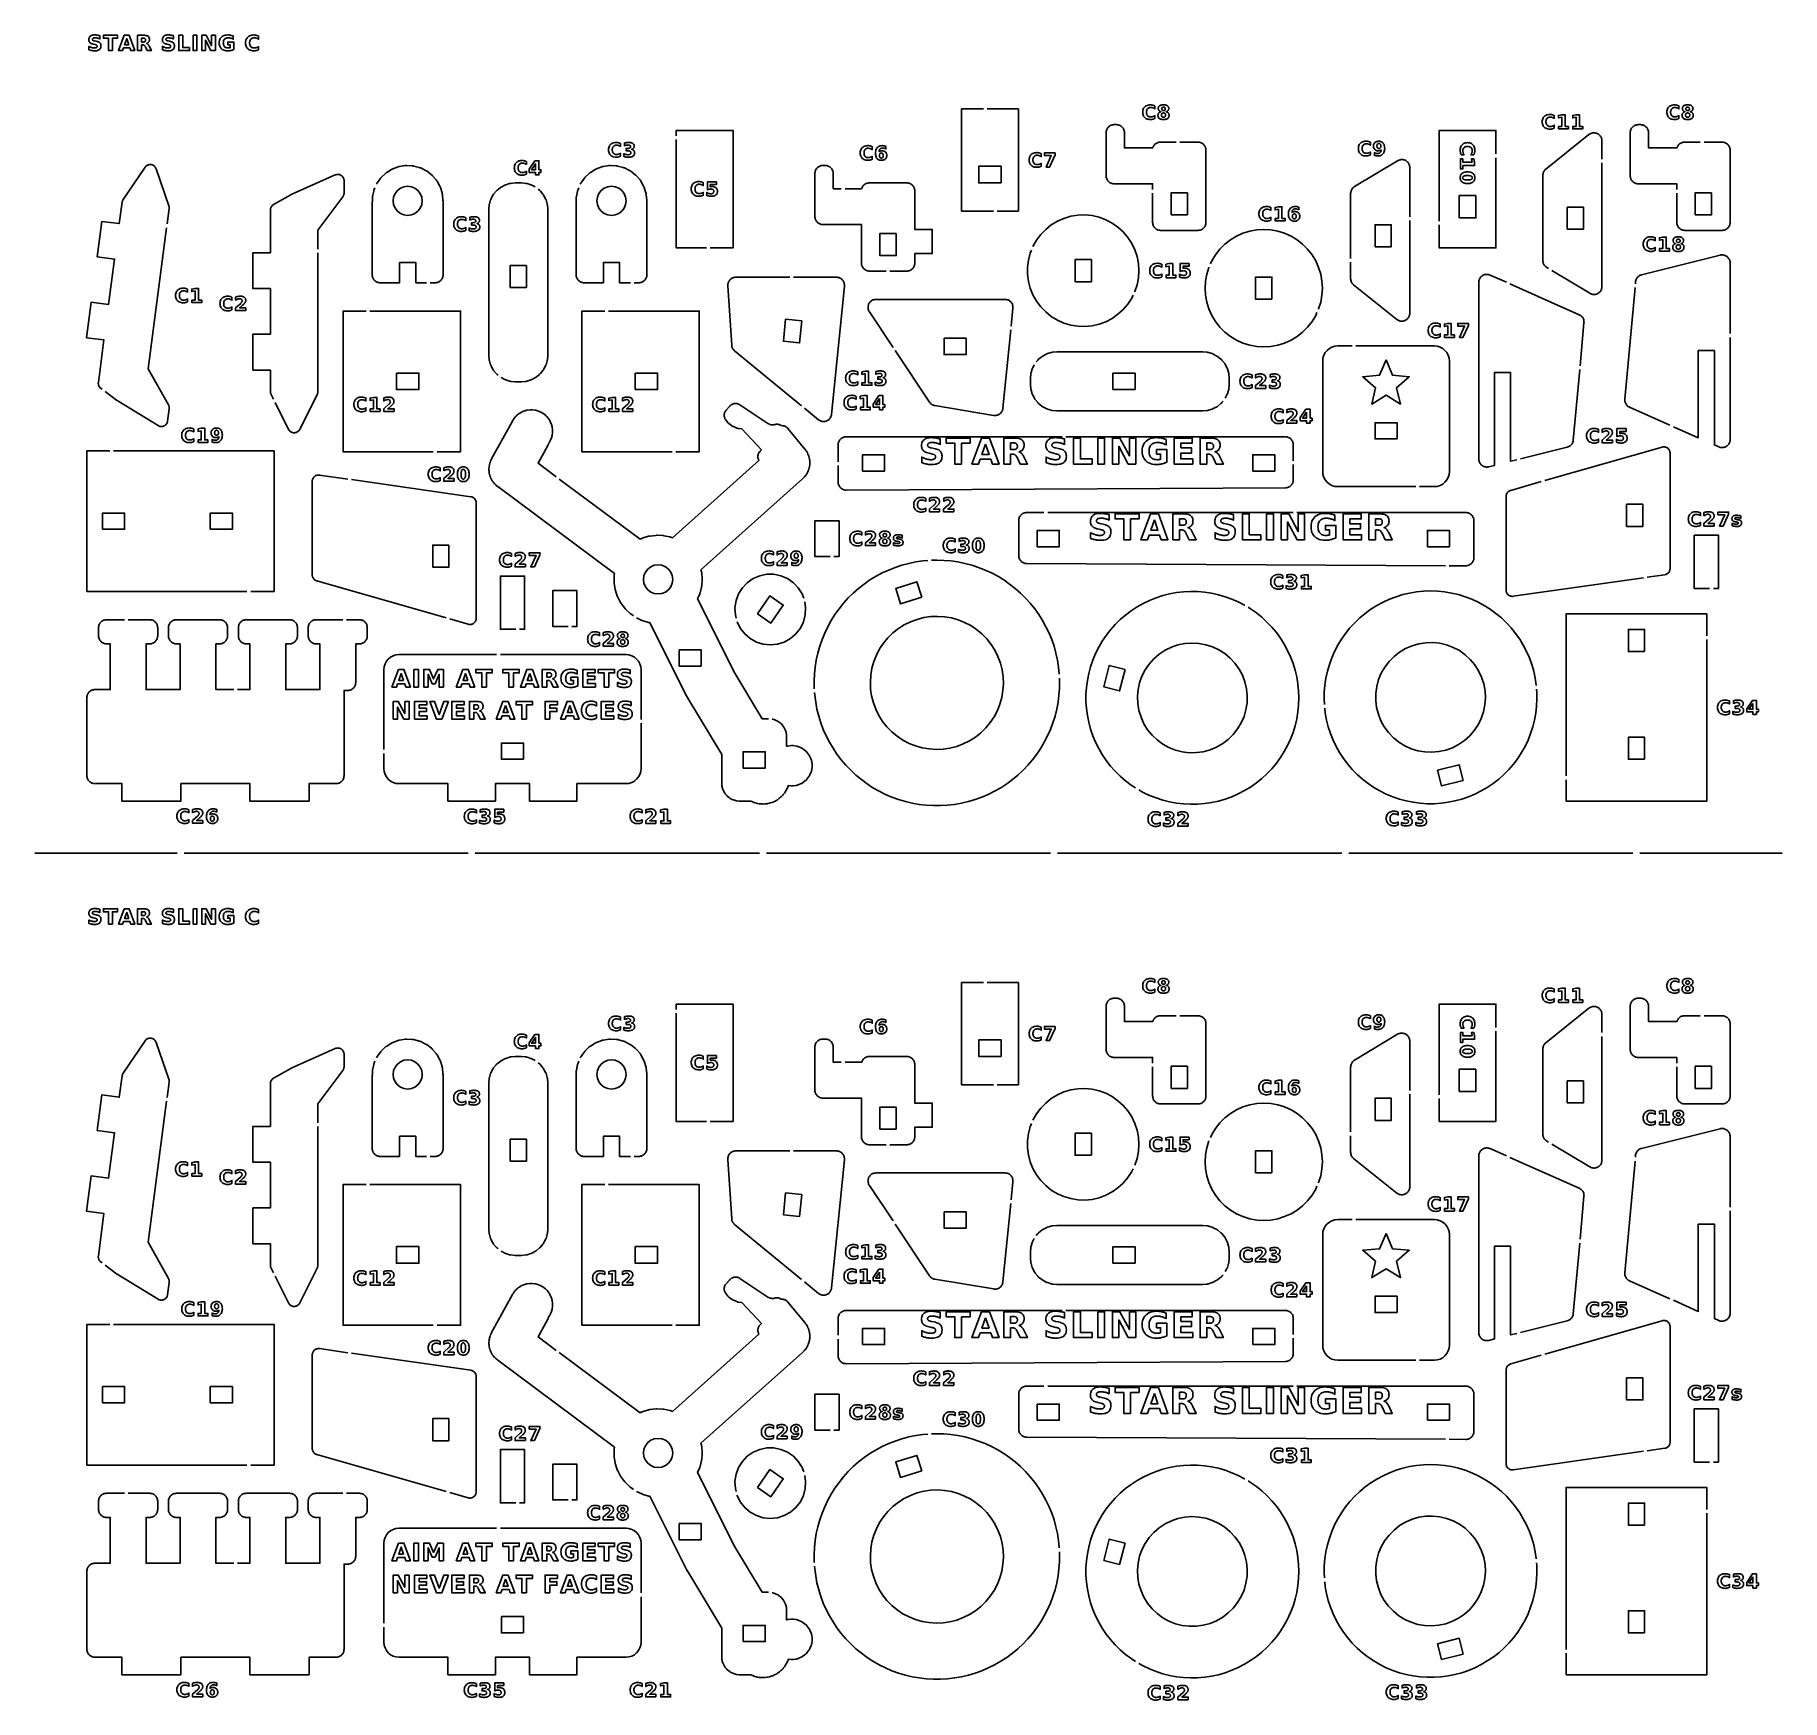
# Model space of a CAD drawing. Header units: millimetres. Extents: x 0 to 300, y 5 to 290.
import ezdxf

# ---------------------------------------------------------------- set-up
doc = ezdxf.new("R2010")
doc.units = ezdxf.units.MM
doc.layers.add('CUT', color=1, linetype='CONTINUOUS')
doc.layers.add('ENGRAVE', color=5, linetype='CONTINUOUS')

msp = doc.modelspace()

# ---------------------------------------------------------------- linework, layer by layer
at = {"layer": 'CUT', "color": 1}
for points in [[(164.6, 260.225), (159.125, 260.225), (159.125, 277.775), (162.85, 277.775)], [(163.5, 277.775), (168.875, 277.775), (168.875, 260.225), (165.25, 260.225)], [(110.125, 273.15), (110.125, 274.075), (119.875, 274.075), (119.875, 253.925), (115.95, 253.925)], [(191.925, 263.9378), (191.925, 264.925), (185.2982, 264.925), (185.1652, 264.9315), (185.0317, 264.9513), (184.9008, 264.9841), (184.7738, 265.0296), (184.6518, 265.0873), (184.536, 265.1567), (184.4277, 265.237), (184.3277, 265.3277), (184.237, 265.4277), (184.1567, 265.536), (184.0873, 265.6518), (184.0296, 265.7738), (183.9841, 265.9008), (183.9513, 266.0317), (183.9315, 266.1652), (183.925, 266.2982), (183.925, 273.7018), (183.9315, 273.8348), (183.9513, 273.9683), (183.9841, 274.0992), (184.0296, 274.2262), (184.0873, 274.3482), (184.1567, 274.464), (184.237, 274.5723), (184.3277, 274.6723), (184.4277, 274.763), (184.536, 274.8433), (184.6518, 274.9127), (184.7738, 274.9704), (184.9008, 275.0159), (185.0317, 275.0487), (185.1652, 275.0685), (185.2982, 275.075), (185.7018, 275.075), (185.8348, 275.0685), (185.9683, 275.0487), (186.0992, 275.0159), (186.2262, 274.9704), (186.3482, 274.9127), (186.464, 274.8433), (186.5723, 274.763), (186.6723, 274.6723), (186.763, 274.5723), (186.8433, 274.464), (186.9127, 274.3482), (186.9704, 274.2262), (187.0159, 274.0992), (187.0487, 273.9683), (187.0685, 273.8348), (187.075, 273.7018), (187.075, 271.075), (191.9419, 271.075), (191.9671, 271.1587), (192.0162, 271.2792), (192.0766, 271.3945), (192.1475, 271.5036), (192.2285, 271.6054), (192.3187, 271.6992), (192.4174, 271.784), (192.5237, 271.8592), (192.6366, 271.9239), (192.755, 271.9777), (192.8781, 272.02), (193.0046, 272.0505), (193.1334, 272.0689), (193.2616, 272.075), (195.9651, 272.075)], [(241.125, 258.5), (241.125, 274.075), (250.875, 274.075), (250.875, 270.05)], [(259.8998, 250.3726), (259.5909, 250.558), (259.475, 250.6359), (259.3662, 250.7266), (259.2673, 250.828), (259.1794, 250.9391), (259.1034, 251.0585), (259.04, 251.1852), (258.9901, 251.3177), (258.954, 251.4547), (258.9322, 251.5946), (258.925, 251.7341), (258.925, 266.3771), (258.9317, 266.5119), (258.9521, 266.6472), (258.9858, 266.7798), (259.0325, 266.9085), (259.0918, 267.0318), (259.163, 267.1486), (259.2456, 267.2578), (259.3385, 267.3583), (259.4396, 267.4477), (266.8425, 273.37), (266.9497, 273.4476), (267.0657, 273.5152), (267.1876, 273.5712), (267.3144, 273.6151), (267.4449, 273.6464), (267.5778, 273.6648), (267.7119, 273.6702), (267.8459, 273.6625), (267.9785, 273.6418), (268.1084, 273.6082), (268.2345, 273.5622), (268.3554, 273.504), (268.4702, 273.4344), (268.5775, 273.3539), (268.6765, 273.2633), (268.7663, 273.1635), (268.8458, 273.0554), (268.9145, 272.9401), (268.9716, 272.8187), (269.0165, 272.6922), (269.049, 272.562), (269.0685, 272.4292), (269.075, 272.297), (269.075, 269.1726)], [(281.925, 263.9378), (281.925, 264.925), (275.2982, 264.925), (275.1652, 264.9315), (275.0317, 264.9513), (274.9008, 264.9841), (274.7738, 265.0296), (274.6518, 265.0873), (274.536, 265.1567), (274.4277, 265.237), (274.3277, 265.3277), (274.237, 265.4277), (274.1567, 265.536), (274.0873, 265.6518), (274.0296, 265.7738), (273.9841, 265.9008), (273.9513, 266.0317), (273.9315, 266.1652), (273.925, 266.2982), (273.925, 273.7018), (273.9315, 273.8348), (273.9513, 273.9683), (273.9841, 274.0992), (274.0296, 274.2262), (274.0873, 274.3482), (274.1567, 274.464), (274.237, 274.5723), (274.3277, 274.6723), (274.4277, 274.763), (274.536, 274.8433), (274.6518, 274.9127), (274.7738, 274.9704), (274.9008, 275.0159), (275.0317, 275.0487), (275.1652, 275.0685), (275.2982, 275.075), (275.7018, 275.075), (275.8348, 275.0685), (275.9683, 275.0487), (276.0992, 275.0159), (276.2262, 274.9704), (276.3482, 274.9127), (276.464, 274.8433), (276.5723, 274.763), (276.6723, 274.6723), (276.763, 274.5723), (276.8433, 274.464), (276.9127, 274.3482), (276.9704, 274.2262), (277.0159, 274.0992), (277.0487, 273.9683), (277.0685, 273.8348), (277.075, 273.7018), (277.075, 271.075), (281.9419, 271.075), (281.9671, 271.1587), (282.0162, 271.2792), (282.0766, 271.3945), (282.1475, 271.5036), (282.2285, 271.6054), (282.3187, 271.6992), (282.4174, 271.784), (282.5237, 271.8592), (282.6366, 271.9239), (282.755, 271.9777), (282.8781, 272.02), (283.0046, 272.0505), (283.1334, 272.0689), (283.2616, 272.075), (285.9651, 272.075)], [(115.3, 253.925), (110.125, 253.925), (110.125, 272.5)], [(196.6151, 272.075), (199.7018, 272.075), (199.8348, 272.0685), (199.9683, 272.0487), (200.0992, 272.0159), (200.2262, 271.9704), (200.3482, 271.9127), (200.464, 271.8433), (200.5723, 271.763), (200.6723, 271.6723), (200.763, 271.5723), (200.8433, 271.464), (200.9127, 271.3482), (200.9704, 271.2262), (201.0159, 271.0992), (201.0487, 270.9683), (201.0685, 270.8348), (201.075, 270.7018), (201.075, 258.2982), (201.0685, 258.1652), (201.0487, 258.0317), (201.0159, 257.9008), (200.9704, 257.7738), (200.9127, 257.6518), (200.8433, 257.536), (200.763, 257.4277), (200.6723, 257.3277), (200.5723, 257.237), (200.464, 257.1567), (200.3482, 257.0873), (200.2262, 257.0296), (200.0992, 256.9841), (199.9683, 256.9513), (199.8348, 256.9315), (199.7018, 256.925), (193.2982, 256.925), (193.1652, 256.9315), (193.0317, 256.9513), (192.9008, 256.9841), (192.7738, 257.0296), (192.6518, 257.0873), (192.536, 257.1567), (192.4277, 257.237), (192.3277, 257.3277), (192.237, 257.4277), (192.1567, 257.536), (192.0873, 257.6518), (192.0296, 257.7738), (191.9841, 257.9008), (191.9513, 258.0317), (191.9315, 258.1652), (191.925, 258.2982), (191.925, 263.2878)], [(286.6151, 272.075), (289.7018, 272.075), (289.8348, 272.0685), (289.9683, 272.0487), (290.0992, 272.0159), (290.2262, 271.9704), (290.3482, 271.9127), (290.464, 271.8433), (290.5723, 271.763), (290.6723, 271.6723), (290.763, 271.5723), (290.8433, 271.464), (290.9127, 271.3482), (290.9704, 271.2262), (291.0159, 271.0992), (291.0487, 270.9683), (291.0685, 270.8348), (291.075, 270.7018), (291.075, 258.2982), (291.0685, 258.1652), (291.0487, 258.0317), (291.0159, 257.9008), (290.9704, 257.7738), (290.9127, 257.6518), (290.8433, 257.536), (290.763, 257.4277), (290.6723, 257.3277), (290.5723, 257.237), (290.464, 257.1567), (290.3482, 257.0873), (290.2262, 257.0296), (290.0992, 256.9841), (289.9683, 256.9513), (289.8348, 256.9315), (289.7018, 256.925), (283.2982, 256.925), (283.1652, 256.9315), (283.0317, 256.9513), (282.9008, 256.9841), (282.7738, 257.0296), (282.6518, 257.0873), (282.536, 257.1567), (282.4277, 257.237), (282.3277, 257.3277), (282.237, 257.4277), (282.1567, 257.536), (282.0873, 257.6518), (282.0296, 257.7738), (281.9841, 257.9008), (281.9513, 258.0317), (281.9315, 258.1652), (281.925, 258.2982), (281.925, 263.2878)], [(11.5305, 229.654), (11.3026, 229.8274), (11.2252, 229.8923), (11.1532, 229.9655), (11.0885, 230.0453), (11.0317, 230.1309), (10.9833, 230.2216), (10.9438, 230.3164), (10.9135, 230.4146), (10.8928, 230.5152), (10.8817, 230.6174), (10.8805, 230.7201), (10.8889, 230.8207), (11.8501, 238.104), (8.8759, 238.4965), (9.6805, 244.5937), (12.6547, 244.2012), (13.6818, 251.9837), (10.7076, 252.3762), (11.5122, 258.4733), (14.4865, 258.0808), (14.9693, 261.7398), (14.9866, 261.8361), (15.0132, 261.9322), (15.0486, 262.0253), (15.0925, 262.1148), (15.1435, 262.1984), (18.9048, 267.7572), (18.9657, 267.8386), (19.0354, 267.915), (19.1122, 267.9844), (19.1952, 268.0461), (19.2838, 268.0996), (19.3771, 268.1442), (19.4743, 268.1797), (19.5745, 268.2057), (19.6766, 268.2219), (19.7799, 268.2283), (19.8833, 268.2247), (19.9859, 268.2111), (20.0867, 268.1878), (20.1848, 268.1549), (20.2792, 268.1127), (20.3692, 268.0616), (20.4539, 268.0021), (20.5324, 267.9348), (20.6041, 267.8602), (20.6683, 267.7791), (20.7244, 267.6921), (20.7719, 267.6002), (20.8097, 267.5058), (23, 261.1615), (23.0276, 261.0676), (23.0468, 260.9698), (23.0568, 260.8707), (23.0576, 260.771), (23.0493, 260.6734), (22.6995, 258.0233)], [(58.6449, 264.8446), (58.6941, 264.945), (58.7668, 265.0616), (59.3115, 265.8441), (59.3956, 265.9528), (59.4902, 266.0524), (60.1813, 266.7092), (60.2855, 266.7987), (60.3983, 266.8772), (61.2074, 267.3816), (61.3275, 267.4482), (61.4538, 267.5024), (62.3479, 267.8335), (62.4789, 267.8747), (62.6135, 267.9023), (63.556, 268.0467), (63.6926, 268.0606), (63.83, 268.0606), (64.7822, 268.0123), (64.9189, 267.9984), (65.0535, 267.9708), (65.9765, 267.7318), (66.1076, 267.6906), (66.2338, 267.6365), (67.0898, 267.2166), (67.21, 267.1499), (67.3227, 267.0714), (68.0767, 266.4878), (68.1809, 266.3983), (68.2756, 266.2987), (68.8966, 265.5753), (68.9807, 265.4667), (69.0534, 265.3501), (69.5161, 264.5165), (69.5766, 264.3931), (69.6243, 264.2643), (69.9097, 263.3546), (69.9442, 263.2216), (69.965, 263.0858), (70.0681, 262.0713), (70.075, 261.936), (70.075, 249.2982), (70.0685, 249.1652), (70.0487, 249.0317), (70.0159, 248.9008), (69.9704, 248.7738), (69.9127, 248.6518), (69.8433, 248.536), (69.763, 248.4277), (69.6723, 248.3277), (69.5723, 248.237), (69.464, 248.1567), (69.3482, 248.0873), (69.2262, 248.0296), (69.0992, 247.9841), (68.9683, 247.9513), (68.8348, 247.9315), (68.7018, 247.925), (67.8881, 247.925)], [(93.6449, 264.8446), (93.6941, 264.945), (93.7668, 265.0616), (94.3115, 265.8441), (94.3956, 265.9528), (94.4902, 266.0524), (95.1813, 266.7092), (95.2855, 266.7987), (95.3983, 266.8772), (96.2074, 267.3816), (96.3275, 267.4482), (96.4538, 267.5024), (97.3479, 267.8335), (97.4789, 267.8747), (97.6135, 267.9023), (98.556, 268.0467), (98.6926, 268.0606), (98.83, 268.0606), (99.7822, 268.0123), (99.9189, 267.9984), (100.0535, 267.9708), (100.9765, 267.7318), (101.1076, 267.6906), (101.2338, 267.6365), (102.0898, 267.2166), (102.21, 267.1499), (102.3227, 267.0714), (103.0767, 266.4878), (103.1809, 266.3983), (103.2756, 266.2987), (103.8966, 265.5753), (103.9807, 265.4667), (104.0534, 265.3501), (104.5161, 264.5165), (104.5766, 264.3931), (104.6243, 264.2643), (104.9097, 263.3546), (104.9442, 263.2216), (104.965, 263.0858), (105.0681, 262.0713), (105.075, 261.936), (105.075, 249.2982), (105.0685, 249.1652), (105.0487, 249.0317), (105.0159, 248.9008), (104.9704, 248.7738), (104.9127, 248.6518), (104.8433, 248.536), (104.763, 248.4277), (104.6723, 248.3277), (104.5723, 248.237), (104.464, 248.1567), (104.3482, 248.0873), (104.2262, 248.0296), (104.0992, 247.9841), (103.9683, 247.9513), (103.8348, 247.9315), (103.7018, 247.925), (102.8881, 247.925)], [(146.1591, 249.925), (143.2982, 249.925), (143.1652, 249.9315), (143.0317, 249.9513), (142.9008, 249.9841), (142.7738, 250.0296), (142.6518, 250.0873), (142.536, 250.1567), (142.4277, 250.237), (142.3277, 250.3277), (142.237, 250.4277), (142.1567, 250.536), (142.0873, 250.6518), (142.0296, 250.7738), (141.9841, 250.9008), (141.9513, 251.0317), (141.9315, 251.1652), (141.925, 251.2982), (141.925, 257.925), (135.2982, 257.925), (135.1652, 257.9315), (135.0317, 257.9513), (134.9008, 257.9841), (134.7738, 258.0296), (134.6518, 258.0873), (134.536, 258.1567), (134.4277, 258.237), (134.3277, 258.3277), (134.237, 258.4277), (134.1567, 258.536), (134.0873, 258.6518), (134.0296, 258.7738), (133.9841, 258.9008), (133.9513, 259.0317), (133.9315, 259.1652), (133.925, 259.2982), (133.925, 266.7018), (133.9315, 266.8348), (133.9513, 266.9683), (133.9841, 267.0992), (134.0296, 267.2262), (134.0873, 267.3482), (134.1567, 267.464), (134.237, 267.5723), (134.3277, 267.6723), (134.4277, 267.763), (134.536, 267.8433), (134.6518, 267.9127), (134.7738, 267.9704), (134.9008, 268.0159), (135.0317, 268.0487), (135.1652, 268.0685), (135.2982, 268.075), (135.7018, 268.075), (135.8348, 268.0685), (135.9683, 268.0487), (136.0992, 268.0159), (136.2262, 267.9704), (136.3482, 267.9127), (136.464, 267.8433), (136.5723, 267.763), (136.6723, 267.6723), (136.763, 267.5723), (136.8433, 267.464), (136.9127, 267.3482), (136.9704, 267.2262), (137.0159, 267.0992), (137.0487, 266.9683), (137.0685, 266.8348), (137.075, 266.7018), (137.075, 264.075), (138.4544, 264.075)], [(225.925, 252.12), (225.925, 263.2659), (225.9322, 263.4054), (225.954, 263.5453), (225.9901, 263.6823), (226.04, 263.8148), (226.1034, 263.9415), (226.1794, 264.0609), (226.2673, 264.172), (226.3662, 264.2734), (226.475, 264.3641), (226.5909, 264.442), (233.9941, 268.8839), (234.1088, 268.9454), (234.2304, 268.9964), (234.3564, 269.0354), (234.4856, 269.0622), (234.6167, 269.0765), (234.7486, 269.0782), (234.8801, 269.0672), (235.0099, 269.0437), (235.1368, 269.0078), (235.2597, 268.96), (235.3775, 268.9006), (235.489, 268.8301), (235.5933, 268.7493), (235.6894, 268.6589), (235.7763, 268.5597), (235.8534, 268.4527), (235.9198, 268.3387), (235.975, 268.2189), (236.0185, 268.0944), (236.0498, 267.9663), (236.0688, 267.8357), (236.075, 267.7058), (236.075, 259.2459)], [(250.875, 269.4), (250.875, 253.925), (241.125, 253.925), (241.125, 257.85)], [(269.075, 268.5226), (269.075, 247.2942), (269.0688, 247.1643), (269.0498, 247.0337), (269.0185, 246.9056), (268.975, 246.7811), (268.9198, 246.6613), (268.8534, 246.5473), (268.7763, 246.4403), (268.6894, 246.3411), (268.5933, 246.2507), (268.489, 246.1699), (268.3775, 246.0994), (268.2597, 246.04), (268.1368, 245.9922), (268.0099, 245.9563), (267.8801, 245.9328), (267.7486, 245.9218), (267.6167, 245.9235), (267.4856, 245.9378), (267.3564, 245.9646), (267.2304, 246.0036), (267.1088, 246.0546), (266.9941, 246.1161), (260.4572, 250.0382)], [(40.9447, 227.9429), (40.5377, 228.7569), (40.498, 228.8464), (40.4663, 228.9408), (40.4434, 229.0378), (40.4295, 229.1365), (40.425, 229.2343), (40.425, 232.925), (37.425, 232.925), (37.425, 239.075), (40.425, 239.075), (40.425, 246.925), (37.425, 246.925), (37.425, 253.075), (40.425, 253.075), (40.425, 260.4215), (40.4298, 260.5223), (40.4445, 260.624), (40.4688, 260.7238), (40.5026, 260.8209), (40.5454, 260.9142), (40.597, 261.0031), (40.6568, 261.0866), (40.7243, 261.1641), (40.7989, 261.2347), (40.8799, 261.2979), (40.9651, 261.3521), (43.9206, 263.041), (44.014, 263.0883), (51.5651, 266.4443), (51.6631, 266.4822), (51.7661, 266.5106), (51.8714, 266.5286), (51.978, 266.5361), (52.0849, 266.533), (52.1909, 266.5193), (52.295, 266.4951), (52.3962, 266.4607), (52.4934, 266.4164), (52.5858, 266.3627), (52.6724, 266.3001), (52.7524, 266.2292), (52.8249, 266.1507), (52.8893, 266.0654), (52.9449, 265.9741), (52.9911, 265.8777), (53.0276, 265.7773), (53.0539, 265.6737), (53.0698, 265.568), (53.075, 265.4631), (53.075, 263.3316), (53.0705, 263.2346), (53.057, 263.1368), (53.0345, 263.0406), (53.0032, 262.9469), (52.9635, 262.8564), (52.9156, 262.77), (52.861, 262.6897), (48.575, 256.975), (48.575, 253.7)], [(67.2381, 247.925), (65.395, 247.925), (65.395, 251.395), (62.605, 251.395), (62.605, 247.925), (59.2982, 247.925), (59.1652, 247.9315), (59.0317, 247.9513), (58.9008, 247.9841), (58.7738, 248.0296), (58.6518, 248.0873), (58.536, 248.1567), (58.4277, 248.237), (58.3277, 248.3277), (58.237, 248.4277), (58.1567, 248.536), (58.0873, 248.6518), (58.0296, 248.7738), (57.9841, 248.9008), (57.9513, 249.0317), (57.9315, 249.1652), (57.925, 249.2982), (57.925, 261.7247), (57.9295, 261.8356), (57.9433, 261.9472), (57.9512, 261.9852), (57.9545, 262.0075), (57.9558, 262.0338), (57.9558, 262.4767), (57.9627, 262.6139), (57.9835, 262.7497), (58.1755, 263.6836), (58.2099, 263.8167), (58.2576, 263.9455), (58.3873, 264.2478)], [(79.5318, 232.0455), (79.3452, 232.1987), (79.2683, 232.2683), (79.1987, 232.3452), (78.7617, 232.8776), (78.7, 232.9609), (78.6467, 233.0498), (78.322, 233.6573), (78.2776, 233.751), (78.2427, 233.8486), (78.0428, 234.5078), (78.0176, 234.6084), (78.0024, 234.7109), (77.93, 235.4456), (77.925, 235.5473), (77.925, 260.4527), (77.93, 260.5544), (78.0024, 261.2891), (78.0176, 261.3916), (78.0428, 261.4922), (78.2427, 262.1514), (78.2776, 262.249), (78.322, 262.3427), (78.6467, 262.9502), (78.7, 263.0391), (78.7617, 263.1224), (79.1987, 263.6548), (79.2683, 263.7317), (79.3452, 263.8013), (79.8776, 264.2383), (79.9609, 264.3), (80.0498, 264.3533), (80.6573, 264.678), (80.751, 264.7224), (80.8486, 264.7573), (81.5078, 264.9572), (81.6084, 264.9824), (81.7109, 264.9976), (82.4456, 265.07), (82.5473, 265.075), (83.4527, 265.075), (83.5544, 265.07), (84.2891, 264.9976), (84.3916, 264.9824), (84.4922, 264.9572), (85.1514, 264.7573), (85.249, 264.7224), (85.3427, 264.678), (85.9012, 264.3795)], [(102.2381, 247.925), (100.395, 247.925), (100.395, 251.395), (97.605, 251.395), (97.605, 247.925), (94.2982, 247.925), (94.1652, 247.9315), (94.0317, 247.9513), (93.9008, 247.9841), (93.7738, 248.0296), (93.6518, 248.0873), (93.536, 248.1567), (93.4277, 248.237), (93.3277, 248.3277), (93.237, 248.4277), (93.1567, 248.536), (93.0873, 248.6518), (93.0296, 248.7738), (92.9841, 248.9008), (92.9513, 249.0317), (92.9315, 249.1652), (92.925, 249.2982), (92.925, 261.7247), (92.9295, 261.8356), (92.9433, 261.9472), (92.9512, 261.9852), (92.9545, 262.0075), (92.9558, 262.0338), (92.9558, 262.4767), (92.9627, 262.6139), (92.9835, 262.7497), (93.1755, 263.6836), (93.2099, 263.8167), (93.2576, 263.9455), (93.3873, 264.2478)], [(139.1044, 264.075), (141.9419, 264.075), (141.9671, 264.1587), (142.0162, 264.2792), (142.0766, 264.3945), (142.1475, 264.5036), (142.2285, 264.6054), (142.3187, 264.6992), (142.4174, 264.784), (142.5237, 264.8592), (142.6366, 264.9239), (142.755, 264.9777), (142.8781, 265.02), (143.0046, 265.0505), (143.1334, 265.0689), (143.2616, 265.075), (149.7018, 265.075), (149.8348, 265.0685), (149.9683, 265.0487), (150.0992, 265.0159), (150.2262, 264.9704), (150.3482, 264.9127), (150.464, 264.8433), (150.5723, 264.763), (150.6723, 264.6723), (150.763, 264.5723), (150.8433, 264.464), (150.9127, 264.3482), (150.9704, 264.2262), (151.0159, 264.0992), (151.0487, 263.9683), (151.0685, 263.8348), (151.075, 263.7018), (151.075, 257.075), (154.075, 257.075), (154.075, 252.925), (151.075, 252.925), (151.075, 251.2982), (151.0685, 251.1652), (151.0487, 251.0317), (151.0159, 250.9008), (150.9704, 250.7738), (150.9127, 250.6518), (150.8433, 250.536), (150.763, 250.4277), (150.6723, 250.3277), (150.5723, 250.237), (150.464, 250.1567), (150.3482, 250.0873), (150.2262, 250.0296), (150.0992, 249.9841), (149.9683, 249.9513), (149.8348, 249.9315), (149.7018, 249.925), (146.8091, 249.925)], [(86.4216, 263.9927), (86.6548, 263.8013), (86.7317, 263.7317), (86.8013, 263.6548), (87.2383, 263.1224), (87.3, 263.0391), (87.3533, 262.9502), (87.678, 262.3427), (87.7224, 262.249), (87.7573, 262.1514), (87.9572, 261.4922), (87.9824, 261.3916), (87.9976, 261.2891), (88.07, 260.5544), (88.075, 260.4527), (88.075, 235.5473), (88.07, 235.4456), (87.9976, 234.7109), (87.9824, 234.6084), (87.9572, 234.5078), (87.7573, 233.8486), (87.7224, 233.751), (87.678, 233.6573), (87.3533, 233.0498), (87.3, 232.9609), (87.2383, 232.8776), (86.8013, 232.3452), (86.7317, 232.2683), (86.6548, 232.1987), (86.1224, 231.7617), (86.0391, 231.7), (85.9502, 231.6467), (85.3427, 231.322), (85.249, 231.2776), (85.1514, 231.2427), (84.4922, 231.0428), (84.3916, 231.0176), (84.2891, 231.0024), (83.5544, 230.93), (83.4527, 230.925), (82.5473, 230.925), (82.4456, 230.93), (81.7109, 231.0024), (81.6084, 231.0176), (81.5078, 231.0428), (80.8486, 231.2427), (80.751, 231.2776), (80.6573, 231.322), (80.0498, 231.6467), (80.0458, 231.6491)], [(171.3719, 254.1517), (171.3731, 254.1545), (171.9752, 255.2236), (172.709, 256.2069), (173.5626, 257.0883), (174.5219, 257.8533), (175.5711, 258.4893), (176.6931, 258.986), (177.8693, 259.3351), (179.0806, 259.5309), (180.3069, 259.5702), (181.5282, 259.4524), (182.7244, 259.1794), (183.8759, 258.7556), (184.9637, 258.1881), (185.97, 257.4862), (186.8783, 256.6613), (187.6737, 255.727), (188.343, 254.6987), (188.8754, 253.5932), (189.262, 252.4288), (189.4965, 251.2244), (189.5752, 250), (189.4965, 248.7756), (189.262, 247.5712), (188.8754, 246.4068), (188.8662, 246.3878)], [(236.075, 258.5959), (236.075, 242.703), (236.0685, 242.5708), (236.049, 242.438), (236.0165, 242.3078), (235.9716, 242.1813), (235.9145, 242.0599), (235.8458, 241.9446), (235.7663, 241.8365), (235.6765, 241.7367), (235.5775, 241.6461), (235.4702, 241.5656), (235.3554, 241.496), (235.2345, 241.4378), (235.1084, 241.3918), (234.9785, 241.3582), (234.8459, 241.3375), (234.7119, 241.3298), (234.5778, 241.3352), (234.4449, 241.3536), (234.3144, 241.3849), (234.1876, 241.4288), (234.0657, 241.4848), (233.9497, 241.5524), (233.8425, 241.63), (226.4396, 247.5523), (226.3385, 247.6417), (226.2456, 247.7422), (226.163, 247.8514), (226.0918, 247.9682), (226.0325, 248.0915), (225.9858, 248.2202), (225.9521, 248.3528), (225.9317, 248.4881), (225.925, 248.6229), (225.925, 251.47)], [(22.6145, 257.3789), (19.4198, 233.1712), (22.9212, 226.9449), (22.9649, 226.8582), (23.001, 226.7662), (23.0286, 226.6713), (23.0473, 226.5743), (23.057, 226.476), (23.0577, 226.3772), (23.0494, 226.2805), (22.7705, 224.1673), (22.7516, 224.064), (22.722, 223.9613), (22.6824, 223.8621), (22.6331, 223.7672), (22.5747, 223.6778), (22.5076, 223.5945), (22.4326, 223.5184), (22.3505, 223.4501), (22.2619, 223.3902), (22.1678, 223.3395), (22.0692, 223.2983), (21.967, 223.2671), (21.8622, 223.2463), (21.7558, 223.2359), (21.6489, 223.2362), (21.5426, 223.2471), (21.4379, 223.2684), (21.3358, 223.3001), (21.2374, 223.3418), (21.1452, 223.3921), (14.0981, 227.7073), (14.0117, 227.7663), (12.0478, 229.2604)], [(201.85, 251.1736), (202.0789, 251.6821), (202.7083, 252.7233), (203.4587, 253.6811), (204.3189, 254.5413), (205.2767, 255.2917), (206.3179, 255.9211), (207.4273, 256.4204), (208.5889, 256.7824), (209.7856, 257.0017), (211, 257.0751), (212.2144, 257.0017), (213.4111, 256.7824), (214.5727, 256.4204), (215.6821, 255.9211), (216.7233, 255.2917), (217.6811, 254.5413), (218.5413, 253.6811), (219.2917, 252.7233), (219.9211, 251.6821), (220.4204, 250.5727), (220.7824, 249.4111), (221.0017, 248.2144), (221.0751, 247), (221.0017, 245.7856), (220.7824, 244.5889), (220.4204, 243.4273), (220.4033, 243.3893)], [(48.575, 253.05), (48.575, 229.2343), (48.5705, 229.1365), (48.5566, 229.0378), (48.5337, 228.9408), (48.502, 228.8464), (48.4623, 228.7569), (45.4607, 222.7537), (45.4109, 222.6651), (45.3518, 222.5802), (45.2848, 222.5013), (45.2106, 222.4293), (45.1297, 222.3647), (45.043, 222.3082), (44.9513, 222.2603), (44.8554, 222.2214), (44.7563, 222.192), (44.6547, 222.1722), (44.5517, 222.1622), (44.4483, 222.1622), (44.3453, 222.1722), (44.2437, 222.192), (44.1446, 222.2214), (44.0487, 222.2603), (43.957, 222.3082), (43.8703, 222.3647), (43.7894, 222.4293), (43.7152, 222.5013), (43.6482, 222.5802), (43.5891, 222.6651), (43.5393, 222.7537), (41.2354, 227.3616)], [(188.5842, 245.8021), (188.343, 245.3013), (187.6737, 244.273), (186.8783, 243.3387), (185.97, 242.5138), (184.9637, 241.8119), (183.8759, 241.2444), (182.7244, 240.8206), (181.5282, 240.5476), (180.3069, 240.4298), (179.0806, 240.4691), (177.8693, 240.6649), (176.6931, 241.014), (175.5711, 241.5107), (174.5219, 242.1467), (173.5626, 242.9117), (172.709, 243.7931), (171.9752, 244.7764), (171.3731, 245.8455), (170.9126, 246.9828), (170.6014, 248.1696), (170.4445, 249.3865), (170.4445, 250.6135), (170.6014, 251.8304), (170.9126, 253.0172), (171.128, 253.5492)], [(274.8129, 247.7698), (274.8419, 248.089), (274.8596, 248.2166), (274.8898, 248.3437), (274.9319, 248.4673), (274.9855, 248.5864), (275.0502, 248.6998), (275.1254, 248.8066), (275.2103, 248.9058), (275.3043, 248.9965), (275.4065, 249.0779), (275.5159, 249.1492), (275.6316, 249.2098), (275.7525, 249.2591), (275.8759, 249.2963), (289.3683, 252.6694), (289.5025, 252.6958), (289.6406, 252.7088), (289.7792, 252.7078), (289.9171, 252.6928), (290.0527, 252.6641), (290.1848, 252.6218), (290.3119, 252.5664), (290.4328, 252.4986), (290.5463, 252.4188), (290.6511, 252.3281), (290.7463, 252.2273), (290.8308, 252.1174), (290.9039, 251.9995), (290.9647, 251.8749), (291.0126, 251.7448), (291.0472, 251.6105), (291.0681, 251.4735), (291.075, 251.3369), (291.075, 239.2015)], [(220.1365, 242.7965), (219.9211, 242.3179), (219.2917, 241.2767), (218.5413, 240.3189), (217.6811, 239.4587), (216.7233, 238.7083), (215.6821, 238.0789), (214.5727, 237.5796), (213.4111, 237.2176), (212.2144, 236.9983), (211, 236.9249), (209.7856, 236.9983), (208.5889, 237.2176), (207.4273, 237.5796), (206.3179, 238.0789), (205.2767, 238.7083), (204.3189, 239.4587), (203.4587, 240.3189), (202.7083, 241.2767), (202.0789, 242.3179), (201.5796, 243.4273), (201.2176, 244.5889), (200.9983, 245.7856), (200.9249, 247), (200.9983, 248.2144), (201.2176, 249.4111), (201.5796, 250.5727), (201.5833, 250.5809)], [(254.4699, 217.5402), (253.395, 217.2714), (253.395, 232.495), (250.605, 232.495), (250.605, 216.5739), (249.6317, 216.3306), (249.4975, 216.3042), (249.3594, 216.2912), (249.2208, 216.2922), (249.0829, 216.3072), (248.9473, 216.3359), (248.8152, 216.3782), (248.6881, 216.4336), (248.5672, 216.5014), (248.4537, 216.5812), (248.3489, 216.6719), (248.2537, 216.7727), (248.1692, 216.8826), (248.0961, 217.0005), (248.0353, 217.1251), (247.9874, 217.2552), (247.9528, 217.3895), (247.9319, 217.5265), (247.925, 217.6631), (247.925, 248.0015), (247.9317, 248.1361), (247.952, 248.2713), (247.9857, 248.4038), (248.0323, 248.5323), (248.0914, 248.6555), (248.1625, 248.7723), (248.2449, 248.8814), (248.3376, 248.9818), (248.4399, 249.0725), (248.5507, 249.1526), (248.6689, 249.2213), (248.7933, 249.2779), (248.9227, 249.3219), (249.0559, 249.3529), (249.1914, 249.3704), (249.3281, 249.3744), (249.4644, 249.3648), (249.5992, 249.3418), (249.731, 249.3054), (249.8567, 249.2569), (252.6709, 248.0061)], [(131.6435, 226.7919), (120.1427, 236.2391), (120.0403, 236.3324), (119.9466, 236.4371), (119.8641, 236.5508), (119.7937, 236.6723), (119.736, 236.8004), (119.6917, 236.9337), (119.6612, 237.0709), (119.645, 237.2085), (118.9765, 247.4046), (118.9743, 247.5351), (118.9847, 247.667), (119.0077, 247.7973), (119.0432, 247.9247), (119.0908, 248.0482), (119.15, 248.1665), (119.2203, 248.2786), (119.301, 248.3834), (119.3914, 248.48), (119.4907, 248.5674), (119.598, 248.6449), (119.7122, 248.7117), (119.8323, 248.7672), (119.9571, 248.8109), (120.0856, 248.8425), (120.2166, 248.8615), (120.3469, 248.8678), (129.6299, 248.8677)], [(130.2799, 248.8677), (137.6258, 248.8676), (137.7588, 248.8611), (137.8924, 248.8413), (138.0234, 248.8084), (138.1506, 248.7629), (138.2727, 248.7051), (138.3885, 248.6356), (138.4969, 248.5551), (138.597, 248.4643), (138.6876, 248.3641), (138.7679, 248.2556), (138.8373, 248.1397), (138.8949, 248.0175), (138.9403, 247.8903), (138.9729, 247.7592), (138.9926, 247.6256), (138.999, 247.4907), (138.9923, 247.3577), (136.7893, 225.3294), (136.7696, 225.1978), (136.7366, 225.0671), (136.691, 224.9401), (136.6332, 224.8183), (136.5637, 224.7027), (136.4832, 224.5944), (136.3925, 224.4946), (136.2925, 224.4041), (136.184, 224.3239), (136.0683, 224.2547), (135.9463, 224.1971), (135.8193, 224.1518), (135.6884, 224.1192), (135.5549, 224.0995), (135.4202, 224.093), (135.2855, 224.0997), (135.1521, 224.1196), (135.0213, 224.1524), (134.8943, 224.198), (134.7724, 224.2557), (134.6568, 224.3251), (134.55, 224.4044), (132.1458, 226.3793)], [(253.2649, 247.7421), (265.1811, 242.446), (265.2969, 242.3878), (265.4082, 242.3178), (265.5123, 242.2374), (265.6082, 242.1475), (265.6951, 242.0489), (265.7722, 241.9424), (265.8387, 241.8291), (265.8942, 241.7099), (265.938, 241.5859), (265.9697, 241.4584), (265.9892, 241.3284), (265.9961, 241.1971), (265.9905, 241.0676), (265.3202, 233.6934)], [(280.7415, 223.4772), (273.8189, 226.554), (273.7031, 226.6122), (273.5918, 226.6822), (273.4877, 226.7626), (273.3918, 226.8525), (273.3049, 226.9511), (273.2278, 227.0576), (273.1613, 227.1709), (273.1058, 227.2901), (273.062, 227.4141), (273.0303, 227.5416), (273.0108, 227.6716), (273.0039, 227.8029), (273.0095, 227.9324), (274.754, 247.1224)], [(68.4, 218.925), (52.925, 218.925), (52.925, 243.075), (56.85, 243.075)], [(57.5, 243.075), (73.075, 243.075), (73.075, 218.925), (69.05, 218.925)], [(109.4, 218.925), (93.925, 218.925), (93.925, 243.075), (97.85, 243.075)], [(98.5, 243.075), (114.075, 243.075), (114.075, 218.925), (110.05, 218.925)], [(147.3563, 236.8304), (143.284, 242.9388), (143.2157, 243.053), (143.1582, 243.175), (143.1128, 243.302), (143.0802, 243.4329), (143.0605, 243.5663), (143.054, 243.701), (143.0607, 243.8358), (143.0806, 243.9692), (143.1134, 244.1), (143.159, 244.2269), (143.2167, 244.3488), (143.2861, 244.4645), (143.3665, 244.5728), (143.4571, 244.6727), (143.5571, 244.7632), (143.6654, 244.8436), (143.7811, 244.9129), (143.9031, 244.9705), (144.0301, 245.0159), (144.1609, 245.0487), (144.2944, 245.0685), (144.4272, 245.075), (166.5654, 245.075), (166.6984, 245.0685), (166.832, 245.0486), (166.963, 245.0158), (167.0902, 244.9702), (167.2123, 244.9124), (167.3281, 244.8429), (167.4365, 244.7624), (167.5365, 244.6717), (167.6272, 244.5715), (167.7075, 244.463), (167.7769, 244.347), (167.8345, 244.2249), (167.8799, 244.0977), (167.9125, 243.9666), (167.9322, 243.833), (167.9386, 243.6981), (167.9319, 243.565), (167.6218, 240.4647)], [(167.5572, 239.8179), (166.2126, 226.3719), (166.1933, 226.2428), (166.1614, 226.1144), (166.1172, 225.9897), (166.0613, 225.8698), (165.9941, 225.7559), (165.9162, 225.6489), (165.8285, 225.5499), (165.7316, 225.4598), (165.6265, 225.3794), (165.5142, 225.3095), (165.3957, 225.2507), (165.272, 225.2035), (165.1445, 225.1685), (165.0141, 225.1459), (164.8822, 225.1359), (164.7499, 225.1387), (164.6203, 225.1539), (154.5413, 226.8337), (154.406, 226.8635), (154.2726, 226.9075), (154.1443, 226.9648), (154.0226, 227.035), (153.9087, 227.1172), (153.8038, 227.2106), (153.7089, 227.3142), (153.6263, 227.4254), (147.7168, 236.2895)], [(237.109, 212.925), (223.6963, 212.925), (223.1976, 212.9741), (222.7145, 213.1207), (222.2692, 213.3587), (221.8789, 213.6789), (221.5587, 214.0692), (221.3207, 214.5145), (221.1741, 214.9976), (221.125, 215.4963), (221.125, 234.5037), (221.1741, 235.0024), (221.3207, 235.4855), (221.5587, 235.9308), (221.8789, 236.3211), (222.2692, 236.6413), (222.7145, 236.8793), (223.1976, 237.0259), (223.6963, 237.075), (226.1633, 237.075)], [(226.8133, 237.075), (240.3037, 237.075), (240.8024, 237.0259), (241.2855, 236.8793), (241.7308, 236.6413), (242.1211, 236.3211), (242.4413, 235.9308), (242.6793, 235.4855), (242.8259, 235.0024), (242.875, 234.5037), (242.875, 215.4963), (242.8259, 214.9976), (242.6793, 214.5145), (242.4413, 214.0692), (242.1211, 213.6789), (241.7308, 213.3587), (241.2855, 213.1207), (240.8024, 212.9741), (240.3037, 212.925), (237.759, 212.925)], [(291.075, 238.5515), (291.075, 220.9985), (291.0683, 220.8639), (291.048, 220.7287), (291.0143, 220.5962), (290.9677, 220.4677), (290.9086, 220.3445), (290.8375, 220.2277), (290.7551, 220.1186), (290.6624, 220.0182), (290.5601, 219.9275), (290.4493, 219.8474), (290.3311, 219.7787), (290.2067, 219.7221), (290.0773, 219.6781), (289.9441, 219.6471), (289.8086, 219.6296), (289.6719, 219.6256), (289.5356, 219.6352), (289.4008, 219.6582), (289.269, 219.6946), (289.1433, 219.7431), (288.395, 220.0757), (288.395, 236.295), (285.605, 236.295), (285.605, 221.3157), (281.3355, 223.2133)], [(171.9427, 234.3429), (172.1987, 234.6548), (172.2683, 234.7317), (172.3452, 234.8013), (172.8776, 235.2383), (172.9609, 235.3), (173.0498, 235.3533), (173.6573, 235.678), (173.751, 235.7224), (173.8486, 235.7573), (174.5078, 235.9572), (174.6084, 235.9824), (174.7109, 235.9976), (175.4456, 236.07), (175.5473, 236.075), (200.4527, 236.075), (200.5544, 236.07), (201.2891, 235.9976), (201.3916, 235.9824), (201.4922, 235.9572), (202.1514, 235.7573), (202.249, 235.7224), (202.3427, 235.678), (202.9502, 235.3533), (203.0391, 235.3), (203.1224, 235.2383), (203.6548, 234.8013), (203.7317, 234.7317), (203.8013, 234.6548), (204.2383, 234.1224), (204.3, 234.0391), (204.3533, 233.9502), (204.678, 233.3427), (204.7224, 233.249), (204.7573, 233.1514), (204.9572, 232.4922), (204.9824, 232.3916), (204.9976, 232.2891), (205.07, 231.5544), (205.075, 231.4527), (205.075, 230.5473), (205.07, 230.4456), (204.9976, 229.7109), (204.9824, 229.6084), (204.9572, 229.5078), (204.7573, 228.8486), (204.7224, 228.751), (204.678, 228.6573), (204.3991, 228.1355)], [(204.0191, 227.6105), (203.8013, 227.3452), (203.7317, 227.2683), (203.6548, 227.1987), (203.1224, 226.7617), (203.0391, 226.7), (202.9502, 226.6467), (202.3427, 226.322), (202.249, 226.2776), (202.1514, 226.2427), (201.4922, 226.0428), (201.3916, 226.0176), (201.2891, 226.0024), (200.5544, 225.93), (200.4527, 225.925), (175.5473, 225.925), (175.4456, 225.93), (174.7109, 226.0024), (174.6084, 226.0176), (174.5078, 226.0428), (173.8486, 226.2427), (173.751, 226.2776), (173.6573, 226.322), (173.0498, 226.6467), (172.9609, 226.7), (172.8776, 226.7617), (172.3452, 227.1987), (172.2683, 227.2683), (172.1987, 227.3452), (171.7617, 227.8776), (171.7, 227.9609), (171.6467, 228.0498), (171.322, 228.6573), (171.2776, 228.751), (171.2427, 228.8486), (171.0428, 229.5078), (171.0176, 229.6084), (171.0024, 229.7109), (170.93, 230.4456), (170.925, 230.5473), (170.925, 231.4527), (170.93, 231.5544), (171.0024, 232.2891), (171.0176, 232.3916), (171.0428, 232.4922), (171.2427, 233.1514), (171.2776, 233.249), (171.322, 233.3427), (171.5725, 233.8114)], [(265.2613, 233.0461), (264.1581, 220.911), (264.1404, 220.7834), (264.1102, 220.6563), (264.0681, 220.5327), (264.0145, 220.4136), (263.9498, 220.3002), (263.8746, 220.1934), (263.7897, 220.0942), (263.6957, 220.0035), (263.5935, 219.9221), (263.4841, 219.8508), (263.3684, 219.7902), (263.2475, 219.7409), (263.1241, 219.7037), (255.1005, 217.6978)], [(102.773, 190.743), (102.2959, 191.0723), (102.2118, 191.1355), (102.133, 191.2052), (101.4059, 191.9036), (101.333, 191.9795), (101.2665, 192.061), (100.6608, 192.867), (100.6011, 192.9536), (100.5485, 193.0447), (100.0799, 193.9374), (100.0348, 194.0324), (99.9975, 194.1308), (99.6783, 195.0871), (99.649, 195.1881), (99.628, 195.2912), (99.4662, 196.2864), (99.4536, 196.3908), (99.4493, 196.4959), (99.4493, 197.5041), (99.4536, 197.6092), (99.4662, 197.7136), (99.512, 197.9951), (79.4561, 212.934), (79.4077, 212.9718), (79.2094, 213.1348), (79.1184, 213.2173), (78.957, 213.378), (78.8742, 213.4687), (78.7289, 213.644), (78.6552, 213.7423), (78.5273, 213.9307), (78.4632, 214.0355), (78.3538, 214.2352), (78.3, 214.3456), (78.2102, 214.5549), (78.1671, 214.67), (78.0977, 214.8868), (78.0658, 215.0055), (78.0173, 215.2279), (77.9969, 215.3491), (77.9698, 215.5752), (77.961, 215.6977), (77.9557, 215.9253), (77.9586, 216.0482), (77.9749, 216.2753), (77.9896, 216.3973), (78.0275, 216.6218), (78.0537, 216.7418), (78.1128, 216.9617), (78.1503, 217.0787), (78.2302, 217.2919), (78.2787, 217.4048), (78.3911, 217.6355), (78.4194, 217.6901), (81.9784, 224.1842), (82.0102, 224.2388), (82.1482, 224.4638), (82.2195, 224.5681), (82.361, 224.7547), (82.4421, 224.8515), (82.6012, 225.0234), (82.6915, 225.1118), (82.8666, 225.2672), (82.9651, 225.3463), (83.1546, 225.4838), (83.2604, 225.5529), (83.4625, 225.6712), (83.5746, 225.7296), (83.7873, 225.8275), (83.9045, 225.8746), (84.1258, 225.9512), (84.2471, 225.9866), (84.3275, 226.0059), (84.4592, 226.0302), (85.024, 226.1046), (85.1423, 226.1146), (85.177, 226.116), (85.2877, 226.1156), (85.3979, 226.1058), (85.9702, 226.0304), (86.1281, 225.9995), (86.1858, 225.9844), (86.3526, 225.9283), (86.8799, 225.7099), (86.9715, 225.6678), (87.0596, 225.6187), (87.1041, 225.5915), (87.2181, 225.5134), (87.6685, 225.1679), (87.7593, 225.0913), (87.7847, 225.0677), (87.8627, 224.9892), (87.9337, 224.9043), (88.2851, 224.4463), (88.3749, 224.3129), (88.405, 224.2614), (88.4833, 224.1038), (88.7017, 223.5765), (88.7367, 223.4819), (88.7643, 223.3849), (88.7766, 223.3342), (88.8019, 223.1984), (88.876, 222.6356), (88.8861, 222.5172), (88.8874, 222.4826), (88.887, 222.3719), (88.8772, 222.2616), (88.8019, 221.6893), (88.771, 221.5315), (88.7559, 221.4738), (88.6998, 221.307), (88.4736, 220.7608), (88.4254, 220.6576), (88.3676, 220.5574), (88.3022, 220.4641), (88.187, 220.3139), (88.1772, 220.2997), (88.1524, 220.2069), (88.1078, 220.0875), (88.0529, 219.9746), (86.3875, 216.9359), (89.497, 214.6198)], [(90.0183, 214.2315), (103.904, 203.8885), (104.2185, 204.0378), (104.3153, 204.079), (104.4151, 204.1123), (105.3835, 204.3928), (105.4856, 204.418), (105.5894, 204.4349), (106.5903, 204.5564), (106.6951, 204.5649), (106.8003, 204.5649), (107.8077, 204.5243), (107.9126, 204.5158), (108.0164, 204.4989), (109.0042, 204.2973), (109.1064, 204.2721), (109.2062, 204.2388), (109.4684, 204.1393), (124.3127, 217.4196), (124.2712, 217.4961), (124.2219, 217.6124), (124.1838, 217.7329), (124.1574, 217.8565), (124.1429, 217.9821), (124.1404, 218.1085), (124.1499, 218.2345), (124.1715, 218.359), (124.2048, 218.481), (124.2495, 218.5992), (124.3053, 218.7126), (124.3717, 218.8201), (124.448, 218.9209), (124.5324, 219.0126), (124.7372, 219.215), (121.3536, 222.8277), (121.3496, 222.8316), (121.344, 222.8326), (120.8268, 222.9007), (120.7147, 222.9204), (120.6032, 222.9503), (120.4963, 222.9892), (119.9264, 223.225), (119.8231, 223.2731), (119.7229, 223.3309), (119.6296, 223.3962), (119.1403, 223.7714), (119.053, 223.8446), (118.9712, 223.9262), (118.898, 224.0135), (118.6272, 224.366), (118.5534, 224.4728), (118.4896, 224.5879), (118.4375, 224.7089), (118.3978, 224.8344), (118.3706, 224.9633), (118.3564, 225.0942), (118.3553, 225.2259), (118.3672, 225.357), (118.3921, 225.4863), (118.4297, 225.6125), (118.4796, 225.7344), (118.5414, 225.8507), (118.6144, 225.9602), (118.6968, 226.0606), (119.2538, 226.6745), (119.2688, 226.6916), (119.2822, 226.7076), (119.2852, 226.7113), (119.371, 226.8075), (119.4672, 226.8961), (119.5717, 226.9747), (119.6835, 227.0427), (119.8013, 227.0993), (119.9243, 227.144), (120.051, 227.1764), (120.1803, 227.1962), (120.3109, 227.2031), (120.4415, 227.1971), (120.5709, 227.1782), (120.6979, 227.1467), (120.8211, 227.1028), (120.9393, 227.047), (121.0499, 226.9807), (125.8474, 223.7752), (125.8593, 223.7674), (125.8703, 223.7604), (125.8825, 223.7529), (125.9366, 223.7204), (125.9614, 223.7064), (125.9844, 223.6941), (126.0098, 223.6812), (126.0596, 223.6575), (126.0856, 223.6459), (126.1097, 223.6359), (126.1362, 223.6256), (126.1881, 223.6069), (126.2151, 223.5978), (126.24, 223.5902), (126.2675, 223.5825), (126.3209, 223.5689), (126.3487, 223.5625), (126.3742, 223.5573), (126.4022, 223.5523), (126.4568, 223.5439), (126.485, 223.5403), (126.5109, 223.5376), (126.5393, 223.5353), (126.5944, 223.5323), (126.6229, 223.5314), (126.6489, 223.5312), (126.6774, 223.5317), (126.7325, 223.534), (126.7609, 223.5359), (126.7869, 223.5382), (126.8152, 223.5415), (126.8698, 223.5491), (126.8979, 223.5537), (126.9235, 223.5585), (126.9514, 223.5645), (127.005, 223.5774), (127.0325, 223.5847), (127.0346, 223.5853), (127.1562, 223.6146), (127.2817, 223.6324), (127.4084, 223.638), (127.535, 223.6316), (127.6604, 223.6131), (127.7835, 223.5826), (127.9031, 223.5406), (128.0182, 223.4873), (128.1276, 223.4232), (128.1719, 223.3913), (128.1775, 223.3877), (128.2756, 223.3927), (128.4058, 223.3866), (128.5347, 223.3677), (128.6611, 223.3363), (128.7838, 223.2926), (128.9016, 223.2371), (129.0135, 223.1702), (129.1182, 223.0927), (129.2148, 223.0053), (129.3011, 222.9103), (132.2027, 219.3791), (132.2406, 219.3306), (132.394, 219.1246), (132.4627, 219.0226), (132.5807, 218.8276), (132.6394, 218.7195), (132.7383, 218.5142), (132.7863, 218.401), (132.8652, 218.1872), (132.9022, 218.0699), (132.9603, 217.8495), (132.9859, 217.7292), (133.0228, 217.5043), (133.0368, 217.3822), (133.052, 217.1548), (133.0544, 217.0318), (133.0478, 216.804), (133.0384, 216.6814), (133.0101, 216.4553), (132.9891, 216.3341), (132.9394, 216.1117), (132.9069, 215.9931), (132.8362, 215.7764), (132.7925, 215.6615), (132.7014, 215.4525), (132.647, 215.3423), (132.5364, 215.143), (132.4717, 215.0384), (132.3426, 214.8506), (132.2682, 214.7527), (132.1218, 214.578), (132.0384, 214.4877), (131.8553, 214.3074), (131.8105, 214.2653), (114.3675, 198.6602), (114.4519, 198.3175), (114.473, 198.2145), (114.4856, 198.11), (114.5668, 197.1051), (114.571, 197), (114.5668, 196.8949), (114.4856, 195.89), (114.473, 195.7855), (114.4519, 195.6825), (114.2106, 194.7036), (114.1814, 194.6025), (114.1441, 194.5041), (113.7847, 193.6607), (120.0033, 181.2233), (120.025, 181.1838), (124.8903, 173.075), (125.9404, 173.075), (125.9428, 173.0749)], [(36.4, 194.925), (8.925, 194.925), (8.925, 219.075), (12.85, 219.075)], [(13.5, 219.075), (41.075, 219.075), (41.075, 194.925), (37.05, 194.925)], [(137.925, 217.2009), (137.925, 220.1018), (137.9315, 220.2348), (137.9513, 220.3683), (137.9841, 220.4992), (138.0296, 220.6262), (138.0873, 220.7482), (138.1567, 220.864), (138.237, 220.9723), (138.3277, 221.0723), (138.4277, 221.163), (138.536, 221.2433), (138.6518, 221.3127), (138.7738, 221.3704), (138.9008, 221.4159), (139.0317, 221.4487), (139.1652, 221.4685), (139.2982, 221.475), (176.3918, 221.475)], [(177.0418, 221.475), (214.7018, 221.475), (214.8348, 221.4685), (214.9683, 221.4487), (215.0992, 221.4159), (215.2262, 221.3704), (215.3482, 221.3127), (215.464, 221.2433), (215.5723, 221.163), (215.6723, 221.0723), (215.763, 220.9723), (215.8433, 220.864), (215.9127, 220.7482), (215.9704, 220.6262), (216.0159, 220.4992), (216.0487, 220.3683), (216.0685, 220.2348), (216.075, 220.1018), (216.075, 217.3673)], [(259.2754, 213.9567), (279.4064, 219.7084), (279.5065, 219.7318), (279.6102, 219.7456), (279.7147, 219.7493), (279.8191, 219.7427), (279.9223, 219.7261), (280.0235, 219.6995), (280.1216, 219.6633), (280.2157, 219.6176), (280.3049, 219.563), (280.3884, 219.5001), (280.4654, 219.4293), (280.5351, 219.3513), (280.597, 219.267), (280.6503, 219.177), (280.6947, 219.0823), (280.7296, 218.9837), (280.7548, 218.8822), (280.77, 218.7787), (280.775, 218.6761), (280.775, 198.8655), (280.7702, 198.765), (280.7556, 198.6637), (280.7315, 198.5642), (280.698, 198.4675), (280.6554, 198.3744), (280.6042, 198.2857), (280.5448, 198.2024), (280.4777, 198.125), (280.4036, 198.0544), (280.3231, 197.9912), (280.2369, 197.9359), (280.1459, 197.889), (280.0508, 197.8511), (279.9526, 197.8223), (279.8538, 197.8034), (276.8408, 197.3729)], [(216.075, 216.7173), (216.075, 214.0915), (216.0685, 213.959), (216.0488, 213.8259), (216.0163, 213.6954), (215.9711, 213.5688), (215.9138, 213.4471), (215.8448, 213.3316), (215.7649, 213.2234), (215.6748, 213.1235), (215.5754, 213.0329), (215.4676, 212.9525), (215.3525, 212.8829), (215.2311, 212.825), (215.1046, 212.7791), (214.9743, 212.7459), (214.8414, 212.7255), (214.7089, 212.7184), (139.3052, 212.3317), (139.1718, 212.3376), (139.0378, 212.3568), (138.9063, 212.3892), (138.7787, 212.4343), (138.6561, 212.4917), (138.5397, 212.5609), (138.4307, 212.6412), (138.3302, 212.7319), (138.239, 212.832), (138.1581, 212.9405), (138.0883, 213.0565), (138.0303, 213.1788), (137.9845, 213.3063), (137.9515, 213.4376), (137.9316, 213.5715), (137.925, 213.7048), (137.925, 216.5509)], [(70.6166, 190.3744), (48.4029, 196.7212), (48.3035, 196.755), (48.2063, 196.7993), (48.1139, 196.853), (48.0273, 196.9156), (47.9474, 196.9865), (47.8749, 197.065), (47.8106, 197.1503), (47.755, 197.2416), (47.7088, 197.3379), (47.6724, 197.4384), (47.6461, 197.5419), (47.6302, 197.6476), (47.625, 197.7524), (47.625, 213.8489), (47.6304, 213.9551), (47.6467, 214.0622), (47.6736, 214.167), (47.711, 214.2686), (47.7584, 214.3659), (47.8154, 214.458), (47.8814, 214.5439), (47.9556, 214.6227), (48.0374, 214.6936), (48.1259, 214.756), (48.2202, 214.8091), (48.3194, 214.8525), (48.4225, 214.8856), (48.5284, 214.9083), (48.636, 214.9202), (48.7442, 214.9212), (48.8502, 214.9115), (53.7296, 214.2144)], [(54.373, 214.1225), (74.8538, 211.1966), (74.9526, 211.1777), (75.0508, 211.1489), (75.1459, 211.111), (75.2369, 211.0641), (75.3231, 211.0088), (75.4036, 210.9456), (75.4777, 210.875), (75.5448, 210.7976), (75.6042, 210.7143), (75.6554, 210.6256), (75.698, 210.5325), (75.7315, 210.4358), (75.7556, 210.3363), (75.7702, 210.235), (75.775, 210.1345), (75.775, 190.3239), (75.77, 190.2213), (75.7548, 190.1178), (75.7296, 190.0163), (75.6947, 189.9177), (75.6503, 189.823), (75.597, 189.733), (75.5351, 189.6487), (75.4654, 189.5707), (75.3884, 189.4999), (75.3049, 189.437), (75.2157, 189.3824), (75.1216, 189.3367), (75.0235, 189.3005), (74.9223, 189.2739), (74.8191, 189.2573), (74.7147, 189.2507), (74.6102, 189.2544), (74.5065, 189.2682), (74.4064, 189.2916), (71.2416, 190.1958)], [(276.1974, 197.281), (253.8502, 194.0885), (253.7442, 194.0788), (253.636, 194.0798), (253.5284, 194.0917), (253.4225, 194.1144), (253.3194, 194.1475), (253.2202, 194.1909), (253.1259, 194.244), (253.0374, 194.3064), (252.9556, 194.3773), (252.8814, 194.4561), (252.8154, 194.542), (252.7584, 194.6341), (252.711, 194.7314), (252.6736, 194.833), (252.6467, 194.9378), (252.6304, 195.0449), (252.625, 195.1511), (252.625, 211.2476), (252.6302, 211.3524), (252.6461, 211.4581), (252.6724, 211.5616), (252.7088, 211.6621), (252.755, 211.7584), (252.8106, 211.8497), (252.8749, 211.935), (252.9474, 212.0135), (253.0273, 212.0844), (253.1139, 212.147), (253.2063, 212.2007), (253.3035, 212.245), (253.4029, 212.2788), (258.6504, 213.7781)], [(136.55, 200.925), (133.925, 200.925), (133.925, 207.075), (138.075, 207.075), (138.075, 200.925), (137.2, 200.925)], [(242.2026, 199.3496), (170.2911, 199.7184), (170.1586, 199.7255), (170.0257, 199.7459), (169.8954, 199.7791), (169.7689, 199.825), (169.6475, 199.8829), (169.5324, 199.9525), (169.4246, 200.0329), (169.3252, 200.1235), (169.2351, 200.2234), (169.1552, 200.3316), (169.0862, 200.4471), (169.0289, 200.5688), (168.9837, 200.6954), (168.9512, 200.8259), (168.9315, 200.959), (168.925, 201.0915), (168.925, 207.1018), (168.9315, 207.2348), (168.9513, 207.3683), (168.9841, 207.4992), (169.0296, 207.6262), (169.0873, 207.7482), (169.1567, 207.864), (169.237, 207.9723), (169.3277, 208.0723), (169.4277, 208.163), (169.536, 208.2433), (169.6518, 208.3127), (169.7738, 208.3704), (169.9008, 208.4159), (170.0317, 208.4487), (170.1652, 208.4685), (170.2982, 208.475), (173.259, 208.475)], [(173.909, 208.475), (216.059, 208.475)], [(216.709, 208.475), (245.7018, 208.475), (245.8348, 208.4685), (245.9683, 208.4487), (246.0992, 208.4159), (246.2262, 208.3704), (246.3482, 208.3127), (246.464, 208.2433), (246.5723, 208.163), (246.6723, 208.0723), (246.763, 207.9723), (246.8433, 207.864), (246.9127, 207.7482), (246.9704, 207.6262), (247.0159, 207.4992), (247.0487, 207.3683), (247.0685, 207.2348), (247.075, 207.1018), (247.075, 200.7048), (247.0684, 200.5715), (247.0485, 200.4376), (247.0155, 200.3063), (246.9697, 200.1788), (246.9117, 200.0565), (246.8419, 199.9405), (246.761, 199.832), (246.6698, 199.7319), (246.5693, 199.6412), (246.4603, 199.5609), (246.3439, 199.4917), (246.2213, 199.4343), (246.0937, 199.3892), (245.9622, 199.3568), (245.8282, 199.3376), (245.6948, 199.3317), (242.8526, 199.3463)], [(287.55, 195.425), (284.925, 195.425), (284.925, 204.575), (289.075, 204.575), (289.075, 195.425), (288.2, 195.425)], [(133.8256, 178.2023), (133.8176, 178.3137), (133.8001, 179.5283), (133.8526, 180.7418), (133.9749, 181.9503), (134.1667, 183.1498), (134.4272, 184.3362), (134.7557, 185.5056), (135.1509, 186.6542), (135.6117, 187.7781), (136.1365, 188.8735), (136.7235, 189.9369), (137.3709, 190.9648), (138.0763, 191.9536), (138.8376, 192.9001), (139.6521, 193.8012), (140.5172, 194.6539), (141.4299, 195.4554), (142.3874, 196.2029), (143.3863, 196.894), (144.4233, 197.5264), (145.4951, 198.098), (146.598, 198.607), (147.7284, 199.0515), (148.8826, 199.4302), (150.0566, 199.7417), (151.2467, 199.9851), (152.4487, 200.1596), (153.3022, 200.2335)], [(153.9507, 200.2729), (154.8731, 200.2995), (156.0872, 200.2644), (157.2974, 200.1595), (158.4995, 199.9851), (159.6895, 199.7417), (160.8635, 199.4301), (162.0177, 199.0514), (163.1481, 198.6068), (164.251, 198.0979), (165.3228, 197.5263), (166.3598, 196.8938), (167.3587, 196.2027), (168.3161, 195.4552), (169.2289, 194.6537), (170.0939, 193.801), (170.9084, 192.8999), (171.6697, 191.9533), (172.3751, 190.9645), (173.0224, 189.9367), (173.6094, 188.8732), (174.1342, 187.7778), (174.595, 186.6539), (174.9902, 185.5053), (175.3187, 184.3359), (175.5792, 183.1495), (175.7709, 181.95), (175.8933, 180.7415), (175.8952, 180.6959)], [(82.55, 188.425), (79.925, 188.425), (79.925, 197.575), (84.075, 197.575), (84.075, 188.425), (83.2, 188.425)], [(91.55, 188.925), (88.925, 188.925), (88.925, 195.075), (93.075, 195.075), (93.075, 188.925), (92.2, 188.925)], [(120.4104, 190.3561), (120.2693, 190.901), (120.2071, 192.1287), (120.3932, 193.3438), (120.8202, 194.4965), (121.4704, 195.5397), (122.3173, 196.4307), (123.3263, 197.1329), (124.4559, 197.6177), (125.66, 197.8651), (126.8893, 197.8651), (128.0934, 197.6177), (129.2231, 197.1329), (130.232, 196.4306), (131.0789, 195.5397), (131.7292, 194.4965), (131.9992, 193.7675)], [(221.4195, 175.5346), (221.3745, 176.4404), (221.3945, 177.6487), (221.4943, 178.853), (221.6734, 180.0481), (221.9312, 181.2288), (222.2664, 182.3898), (222.6776, 183.5262), (223.1631, 184.6329), (223.7206, 185.705), (224.3477, 186.738), (225.0418, 187.7273), (225.7997, 188.6686), (226.6181, 189.5577), (227.4936, 190.3908), (228.4222, 191.1642), (229.3998, 191.8745), (230.4223, 192.5186), (231.4851, 193.0938), (232.5836, 193.5975), (233.713, 194.0275), (234.8683, 194.3819), (236.0446, 194.6591), (237.2366, 194.858), (238.4391, 194.9777), (239.6469, 195.0177), (240.8547, 194.9778), (242.0572, 194.8581), (243.2492, 194.6592), (244.4255, 194.3819), (245.5808, 194.0276), (246.7102, 193.5976), (247.8087, 193.094), (248.8715, 192.5188), (249.894, 191.8747), (250.8717, 191.1643), (251.8003, 190.391), (252.6757, 189.5579), (253.4942, 188.6688), (254.2521, 187.7276), (254.9462, 186.7383), (255.5734, 185.7053), (256.1309, 184.6331), (256.6164, 183.5265), (257.0276, 182.3901), (257.3628, 181.2291), (257.6206, 180.0484), (257.7998, 178.8533), (257.8046, 178.7954)], [(132.1861, 193.1479), (132.3422, 192.1286), (132.28, 190.9009), (131.9718, 189.7109), (131.4305, 188.6072), (130.678, 187.6352), (129.7453, 186.8344), (128.6705, 186.2379), (127.4976, 185.8699), (126.2746, 185.7455), (125.0517, 185.8699), (123.8788, 186.2379), (122.804, 186.8345), (121.8712, 187.6352), (121.1188, 188.6073), (120.5774, 189.7109), (120.5733, 189.7269)], [(189.0059, 161.1907), (188.2467, 161.6867), (187.2809, 162.4131), (186.3652, 163.2018), (185.5037, 164.0492), (184.7, 164.9517), (183.9578, 165.9054), (183.2802, 166.906), (182.6702, 167.9492), (182.1305, 169.0305), (181.6634, 170.145), (181.271, 171.288), (180.9551, 172.4545), (180.7169, 173.6392), (180.5575, 174.8371), (180.4776, 176.043), (180.4776, 177.2514), (180.5575, 178.4573), (180.7169, 179.6552), (180.9551, 180.8399), (181.2711, 182.0063), (181.6635, 183.1493), (182.1306, 184.2639), (182.6703, 185.3451), (183.2803, 186.3883), (183.9579, 187.389), (184.7002, 188.3426), (185.5039, 189.2451), (186.3654, 190.0925), (187.2811, 190.8812), (188.2469, 191.6075), (189.2586, 192.2685), (190.3118, 192.8611), (191.4018, 193.3829), (192.5239, 193.8315), (193.6733, 194.2049), (194.8448, 194.5016), (196.0333, 194.7201), (197.2337, 194.8597), (198.4407, 194.9196), (199.649, 194.8996), (200.8533, 194.7998), (202.0484, 194.6206), (203.2291, 194.3628), (204.3901, 194.0276), (205.5265, 193.6164), (206.6331, 193.1309), (207.7053, 192.5734), (207.7549, 192.5432)], [(208.3106, 192.2059), (208.7383, 191.9462), (209.7276, 191.2521), (210.6688, 190.4942), (211.5579, 189.6757), (212.391, 188.8003), (213.1643, 187.8717), (213.8747, 186.894), (214.5188, 185.8715), (215.094, 184.8087), (215.5976, 183.7102), (216.0276, 182.5808), (216.3819, 181.4255), (216.6592, 180.2492), (216.8581, 179.0572), (216.9778, 177.8547), (217.0177, 176.6469), (216.9777, 175.4391), (216.858, 174.2366), (216.6591, 173.0446), (216.3819, 171.8683), (216.0275, 170.713), (215.5975, 169.5836), (215.0938, 168.4851), (214.5186, 167.4223), (213.8745, 166.3998), (213.1642, 165.4222), (212.3908, 164.4936), (211.5577, 163.6181), (210.6686, 162.7997), (209.7273, 162.0418), (208.738, 161.3477), (207.705, 160.7206), (206.6329, 160.1631), (205.5262, 159.6776), (204.3898, 159.2664), (203.2288, 158.9312), (202.0481, 158.6734), (200.853, 158.4943), (199.6487, 158.3945), (198.4404, 158.3745), (197.2334, 158.4344), (196.033, 158.574), (194.8445, 158.7926), (193.673, 159.0893), (192.5237, 159.4627), (191.4015, 159.9113), (190.3115, 160.4331), (189.562, 160.8549)], [(53.5224, 190.075), (55.7018, 190.075), (55.8348, 190.0685), (55.9683, 190.0487), (56.0992, 190.0159), (56.2262, 189.9704), (56.3482, 189.9127), (56.464, 189.8433), (56.5723, 189.763), (56.6723, 189.6723), (56.763, 189.5723), (56.8433, 189.464), (56.9127, 189.3482), (56.9704, 189.2262), (57.0159, 189.0992), (57.0487, 188.9683), (57.0685, 188.8348), (57.075, 188.7018), (57.075, 187.2982), (57.0685, 187.1652), (57.0487, 187.0317), (57.0159, 186.9008), (56.9704, 186.7738), (56.9127, 186.6518), (56.8433, 186.536), (56.763, 186.4277), (56.6723, 186.3277), (56.5723, 186.237), (56.464, 186.1567), (56.3482, 186.0873), (56.2262, 186.0296), (56.0992, 185.9841), (55.9683, 185.9513), (55.8348, 185.9315), (55.7018, 185.925), (55.075, 185.925), (55.075, 179.2982), (55.0685, 179.1652), (55.0487, 179.0317), (55.0159, 178.9008), (54.9704, 178.7738), (54.9127, 178.6518), (54.8433, 178.536), (54.763, 178.4277), (54.6723, 178.3277), (54.5723, 178.237), (54.464, 178.1567), (54.3482, 178.0873), (54.2262, 178.0296), (54.0992, 177.9841), (53.9683, 177.9513), (53.8348, 177.9315), (53.7018, 177.925), (53.075, 177.925), (53.075, 163.2982), (53.0685, 163.1652), (53.0487, 163.0317), (53.0159, 162.9008), (52.9704, 162.7738), (52.9127, 162.6518), (52.8433, 162.536), (52.763, 162.4277), (52.6723, 162.3277), (52.5723, 162.237), (52.464, 162.1567), (52.3482, 162.0873), (52.2262, 162.0296), (52.0992, 161.9841), (51.9683, 161.9513), (51.8348, 161.9315), (51.7018, 161.925), (47.075, 161.925), (47.075, 158.925), (36.925, 158.925), (36.925, 161.925), (25.075, 161.925), (25.075, 158.925), (14.925, 158.925), (14.925, 161.925), (10.2982, 161.925), (10.1652, 161.9315), (10.0317, 161.9513), (9.9008, 161.9841), (9.7738, 162.0296), (9.6518, 162.0873), (9.536, 162.1567), (9.4277, 162.237), (9.3277, 162.3277), (9.237, 162.4277), (9.1567, 162.536), (9.0873, 162.6518), (9.0296, 162.7738), (8.9841, 162.9008), (8.9513, 163.0317), (8.9315, 163.1652), (8.925, 163.2982), (8.925, 176.7018), (8.9315, 176.8348), (8.9513, 176.9683), (8.9841, 177.0992), (9.0296, 177.2262), (9.0873, 177.3482), (9.1567, 177.464), (9.237, 177.5723), (9.3277, 177.6723), (9.4277, 177.763), (9.536, 177.8433), (9.6518, 177.9127), (9.7738, 177.9704), (9.9008, 178.0159), (10.0317, 178.0487), (10.1652, 178.0685), (10.2982, 178.075), (12.925, 178.075), (12.925, 185.925), (12.2982, 185.925), (12.1652, 185.9315), (12.0317, 185.9513), (11.9008, 185.9841), (11.7738, 186.0296), (11.6518, 186.0873), (11.536, 186.1567), (11.4277, 186.237), (11.3277, 186.3277), (11.237, 186.4277), (11.1567, 186.536), (11.0873, 186.6518), (11.0296, 186.7738), (10.9841, 186.9008), (10.9513, 187.0317), (10.9315, 187.1652), (10.925, 187.2982), (10.925, 188.7018), (10.9315, 188.8348), (10.9513, 188.9683), (10.9841, 189.0992), (11.0296, 189.2262), (11.0873, 189.3482), (11.1567, 189.464), (11.237, 189.5723), (11.3277, 189.6723), (11.4277, 189.763), (11.536, 189.8433), (11.6518, 189.9127), (11.7738, 189.9704), (11.9008, 190.0159), (12.0317, 190.0487), (12.1652, 190.0685), (12.2982, 190.075), (15.3818, 190.075)], [(16.0318, 190.075), (19.7018, 190.075), (19.8348, 190.0685), (19.9683, 190.0487), (20.0992, 190.0159), (20.2262, 189.9704), (20.3482, 189.9127), (20.464, 189.8433), (20.5723, 189.763), (20.6723, 189.6723), (20.763, 189.5723), (20.8433, 189.464), (20.9127, 189.3482), (20.9704, 189.2262), (21.0159, 189.0992), (21.0487, 188.9683), (21.0685, 188.8348), (21.075, 188.7018), (21.075, 187.2982), (21.0685, 187.1652), (21.0487, 187.0317), (21.0159, 186.9008), (20.9704, 186.7738), (20.9127, 186.6518), (20.8433, 186.536), (20.763, 186.4277), (20.6723, 186.3277), (20.5723, 186.237), (20.464, 186.1567), (20.3482, 186.0873), (20.2262, 186.0296), (20.0992, 185.9841), (19.9683, 185.9513), (19.8348, 185.9315), (19.7018, 185.925), (19.075, 185.925), (19.075, 178.075), (24.925, 178.075), (24.925, 185.925), (24.2982, 185.925), (24.1652, 185.9315), (24.0317, 185.9513), (23.9008, 185.9841), (23.7738, 186.0296), (23.6518, 186.0873), (23.536, 186.1567), (23.4277, 186.237), (23.3277, 186.3277), (23.237, 186.4277), (23.1567, 186.536), (23.0873, 186.6518), (23.0296, 186.7738), (22.9841, 186.9008), (22.9513, 187.0317), (22.9315, 187.1652), (22.925, 187.2982), (22.925, 188.7018), (22.9315, 188.8348), (22.9513, 188.9683), (22.9841, 189.0992), (23.0296, 189.2262), (23.0873, 189.3482), (23.1567, 189.464), (23.237, 189.5723), (23.3277, 189.6723), (23.4277, 189.763), (23.536, 189.8433), (23.6518, 189.9127), (23.7738, 189.9704), (23.9008, 190.0159), (24.0317, 190.0487), (24.1652, 190.0685), (24.2982, 190.075), (31.7018, 190.075), (31.8348, 190.0685), (31.9683, 190.0487), (32.0992, 190.0159), (32.2262, 189.9704), (32.3482, 189.9127), (32.464, 189.8433), (32.5723, 189.763), (32.6723, 189.6723), (32.763, 189.5723), (32.8433, 189.464), (32.9127, 189.3482), (32.9704, 189.2262), (33.0159, 189.0992), (33.0487, 188.9683), (33.0685, 188.8348), (33.075, 188.7018), (33.075, 187.2982), (33.0685, 187.1652), (33.0487, 187.0317), (33.0159, 186.9008), (32.9704, 186.7738), (32.9127, 186.6518), (32.8433, 186.536), (32.763, 186.4277), (32.6723, 186.3277), (32.5723, 186.237), (32.464, 186.1567), (32.3482, 186.0873), (32.2262, 186.0296), (32.0992, 185.9841), (31.9683, 185.9513), (31.8348, 185.9315), (31.7018, 185.925), (31.075, 185.925), (31.075, 178.075), (34.1271, 178.075)], [(34.7771, 178.075), (36.925, 178.075), (36.925, 185.925), (36.2982, 185.925), (36.1652, 185.9315), (36.0317, 185.9513), (35.9008, 185.9841), (35.7738, 186.0296), (35.6518, 186.0873), (35.536, 186.1567), (35.4277, 186.237), (35.3277, 186.3277), (35.237, 186.4277), (35.1567, 186.536), (35.0873, 186.6518), (35.0296, 186.7738), (34.9841, 186.9008), (34.9513, 187.0317), (34.9315, 187.1652), (34.925, 187.2982), (34.925, 188.7018), (34.9315, 188.8348), (34.9513, 188.9683), (34.9841, 189.0992), (35.0296, 189.2262), (35.0873, 189.3482), (35.1567, 189.464), (35.237, 189.5723), (35.3277, 189.6723), (35.4277, 189.763), (35.536, 189.8433), (35.6518, 189.9127), (35.7738, 189.9704), (35.9008, 190.0159), (36.0317, 190.0487), (36.1652, 190.0685), (36.2982, 190.075), (43.7018, 190.075), (43.8348, 190.0685), (43.9683, 190.0487), (44.0992, 190.0159), (44.2262, 189.9704), (44.3482, 189.9127), (44.464, 189.8433), (44.5723, 189.763), (44.6723, 189.6723), (44.763, 189.5723), (44.8433, 189.464), (44.9127, 189.3482), (44.9704, 189.2262), (45.0159, 189.0992), (45.0487, 188.9683), (45.0685, 188.8348), (45.075, 188.7018), (45.075, 187.2982), (45.0685, 187.1652), (45.0487, 187.0317), (45.0159, 186.9008), (44.9704, 186.7738), (44.9127, 186.6518), (44.8433, 186.536), (44.763, 186.4277), (44.6723, 186.3277), (44.5723, 186.237), (44.464, 186.1567), (44.3482, 186.0873), (44.2262, 186.0296), (44.0992, 185.9841), (43.9683, 185.9513), (43.8348, 185.9315), (43.7018, 185.925), (43.075, 185.925), (43.075, 178.075), (48.925, 178.075), (48.925, 185.925), (48.2982, 185.925), (48.1652, 185.9315), (48.0317, 185.9513), (47.9008, 185.9841), (47.7738, 186.0296), (47.6518, 186.0873), (47.536, 186.1567), (47.4277, 186.237), (47.3277, 186.3277), (47.237, 186.4277), (47.1567, 186.536), (47.0873, 186.6518), (47.0296, 186.7738), (46.9841, 186.9008), (46.9513, 187.0317), (46.9315, 187.1652), (46.925, 187.2982), (46.925, 188.7018), (46.9315, 188.8348), (46.9513, 188.9683), (46.9841, 189.0992), (47.0296, 189.2262), (47.0873, 189.3482), (47.1567, 189.464), (47.237, 189.5723), (47.3277, 189.6723), (47.4277, 189.763), (47.536, 189.8433), (47.6518, 189.9127), (47.7738, 189.9704), (47.9008, 190.0159), (48.0317, 190.0487), (48.1652, 190.0685), (48.2982, 190.075), (52.8724, 190.075)], [(126.5894, 173.0115), (126.5987, 173.0101), (126.7231, 172.9789), (127.0538, 172.8786), (127.1745, 172.8354), (127.2904, 172.7806), (127.5951, 172.6177), (127.7051, 172.5518), (127.808, 172.4754), (128.0752, 172.2562), (128.1701, 172.1701), (128.2562, 172.0752), (128.4754, 171.808), (128.5518, 171.7051), (128.6177, 171.5951), (128.7806, 171.2904), (128.8354, 171.1745), (128.8786, 171.0538), (128.9789, 170.7231), (129.0101, 170.5987), (129.0289, 170.4719), (129.0688, 170.0666), (129.075, 169.9404), (129.075, 168.3377), (129.1269, 168.3533), (129.2634, 168.3787), (129.8287, 168.4531), (129.9422, 168.463), (130.0578, 168.463), (130.1713, 168.4531), (130.7282, 168.3798), (130.8405, 168.36), (130.9521, 168.3301), (131.0592, 168.2911), (131.5782, 168.0761), (131.6815, 168.028), (131.7816, 167.9702), (131.8749, 167.9048), (132.3206, 167.5628), (132.4079, 167.4896), (132.4896, 167.4079), (132.5628, 167.3206), (132.9048, 166.8749), (132.9702, 166.7816), (133.028, 166.6815), (133.0761, 166.5782), (133.2911, 166.0592), (133.3301, 165.9521), (133.36, 165.8405), (133.3798, 165.7282), (133.4531, 165.1713), (133.463, 165.0578), (133.463, 164.9422), (133.4531, 164.8287), (133.3798, 164.2718), (133.36, 164.1595), (133.3301, 164.0479), (133.2911, 163.9408), (133.0761, 163.4218), (133.028, 163.3185), (132.9702, 163.2184), (132.9048, 163.1251), (132.5628, 162.6794), (132.4896, 162.5921), (132.4079, 162.5104), (132.3206, 162.4372), (131.8749, 162.0952), (131.7816, 162.0298), (131.6815, 161.972), (131.5782, 161.9239), (131.0592, 161.7089), (130.9521, 161.6699), (130.8405, 161.64), (130.7282, 161.6202), (130.1713, 161.5469), (130.0578, 161.537), (129.9422, 161.537), (129.8287, 161.5469), (129.3557, 161.6092), (129.3174, 161.4943), (129.2005, 161.1937), (129.149, 161.0783), (129.0033, 160.7907), (128.9407, 160.6809), (128.7674, 160.4089), (128.6944, 160.3058), (128.4953, 160.0522), (128.4125, 159.9567), (128.1895, 159.7237), (128.0978, 159.6369), (127.8531, 159.4269), (127.7532, 159.3494), (127.4891, 159.1644), (127.3822, 159.0971), (127.1012, 158.9389), (126.9881, 158.8824), (126.693, 158.7525), (126.575, 158.7074), (126.2685, 158.6071), (126.1467, 158.5737), (125.8318, 158.5039), (125.7073, 158.4826), (125.3871, 158.444), (125.2611, 158.435), (124.9387, 158.428), (124.8124, 158.4314), (124.4908, 158.456), (124.3655, 158.4718), (124.0479, 158.5278), (123.9247, 158.5558), (123.6141, 158.6427), (123.4943, 158.6826), (123.1937, 158.7995), (123.0783, 158.851), (122.944, 158.9191), (122.9321, 158.9244), (122.9191, 158.925), (121.0596, 158.925), (120.9334, 158.9312), (120.5281, 158.9711), (120.4013, 158.9899), (120.2769, 159.0211), (119.9462, 159.1214), (119.8255, 159.1646), (119.7096, 159.2194), (119.4049, 159.3823), (119.2949, 159.4482), (119.192, 159.5246), (118.9248, 159.7438), (118.8299, 159.8299), (118.7438, 159.9248), (118.5246, 160.192), (118.4482, 160.2949), (118.3823, 160.4049), (118.2194, 160.7096), (118.1646, 160.8255), (118.1214, 160.9462), (118.0211, 161.2769), (117.9899, 161.4013), (117.9711, 161.5281), (117.9312, 161.9334), (117.925, 162.0596), (117.925, 166.8904), (117.9246, 166.8994), (117.9203, 166.9072), (112.0889, 176.6262), (112.0643, 176.6691), (111.9205, 176.931), (111.8976, 176.9748), (105.6033, 189.5635), (105.5894, 189.5651), (105.4856, 189.582), (105.3835, 189.6072), (104.4151, 189.8877), (104.3153, 189.921), (104.2185, 189.9622), (103.3177, 190.3897)], [(262.925, 163.25), (262.925, 191.075), (287.075, 191.075), (287.075, 187.3)], [(287.075, 186.65), (287.075, 158.925), (262.925, 158.925), (262.925, 162.6)], [(59.925, 167.7612), (59.925, 181.5037), (59.9741, 182.0024), (60.1207, 182.4855), (60.3587, 182.9308), (60.6789, 183.3211), (61.0692, 183.6413), (61.5145, 183.8793), (61.9976, 184.0259), (62.4963, 184.075), (79.2723, 184.075)], [(79.9223, 184.075), (101.5037, 184.075), (102.0024, 184.0259), (102.4855, 183.8793), (102.9308, 183.6413), (103.3211, 183.3211), (103.6413, 182.9308), (103.8793, 182.4855), (104.0259, 182.0024), (104.075, 181.5037), (104.075, 172.9665)], [(175.9233, 180.0465), (175.9457, 179.528), (175.9282, 178.3134), (175.8408, 177.1019), (175.6837, 175.8974), (175.4574, 174.704), (175.1628, 173.5256), (174.8008, 172.3661), (174.3726, 171.2294), (173.8796, 170.1193), (173.3234, 169.0394), (172.706, 167.9933), (172.0293, 166.9846), (171.2957, 166.0165), (170.5075, 165.0923), (169.6673, 164.215), (168.778, 163.3876), (167.8425, 162.6128), (166.864, 161.8932), (165.8456, 161.2312), (164.7907, 160.6289), (163.7029, 160.0884), (162.5858, 159.6115), (161.443, 159.1997), (160.2784, 158.8544), (159.0959, 158.5768), (157.8994, 158.3678), (156.6927, 158.2281), (155.4801, 158.1581), (154.2654, 158.1582), (153.0527, 158.2281), (151.8461, 158.3679), (150.6496, 158.5769), (149.467, 158.8545), (148.3025, 159.1998), (147.1597, 159.6116), (146.0426, 160.0885), (144.9548, 160.629), (143.9, 161.2313), (142.8816, 161.8934), (141.903, 162.613), (140.9675, 163.3878), (140.0782, 164.2153), (139.2381, 165.0925), (138.4499, 166.0168), (137.7163, 166.9849), (137.0396, 167.9936), (136.4222, 169.0397), (135.8661, 170.1196), (135.3731, 171.2297), (134.9449, 172.3664), (134.5829, 173.5259), (134.2883, 174.7043), (134.0621, 175.8977), (133.905, 177.1022), (133.8724, 177.554)], [(257.8583, 178.1477), (257.8996, 177.649), (257.9196, 176.4407), (257.8597, 175.2337), (257.7201, 174.0333), (257.5016, 172.8448), (257.2049, 171.6733), (256.8315, 170.5239), (256.3829, 169.4018), (255.8611, 168.3118), (255.2685, 167.2586), (254.6075, 166.2469), (253.8812, 165.2811), (253.0925, 164.3654), (252.2451, 163.5039), (251.3426, 162.7002), (250.389, 161.9579), (249.3883, 161.2803), (248.3451, 160.6703), (247.2639, 160.1306), (246.1493, 159.6635), (245.0063, 159.2711), (243.8399, 158.9551), (242.6552, 158.7169), (241.4573, 158.5575), (240.2514, 158.4776), (239.043, 158.4776), (237.8371, 158.5575), (236.6392, 158.7169), (235.4545, 158.9551), (234.288, 159.271), (233.145, 159.6634), (232.0305, 160.1305), (230.9492, 160.6702), (229.906, 161.2802), (228.9054, 161.9578), (227.9517, 162.7), (227.0492, 163.5037), (226.2018, 164.3652), (225.4131, 165.2809), (224.6867, 166.2467), (224.0258, 167.2584), (223.4331, 168.3115), (222.9113, 169.4015), (222.4627, 170.5237), (222.0893, 171.673), (221.7926, 172.8445), (221.574, 174.033), (221.4747, 174.8873)], [(104.075, 172.3165), (104.075, 164.4963), (104.0259, 163.9976), (103.8793, 163.5145), (103.6413, 163.0692), (103.3211, 162.6789), (102.9308, 162.3587), (102.4855, 162.1207), (102.0024, 161.9741), (101.5037, 161.925), (93.075, 161.925), (93.075, 158.925), (84.925, 158.925), (84.925, 161.925), (79.075, 161.925), (79.075, 158.925), (70.925, 158.925), (70.925, 161.925), (62.4963, 161.925), (61.9976, 161.9741), (61.5145, 162.1207), (61.0692, 162.3587), (60.6789, 162.6789), (60.3587, 163.0692), (60.1207, 163.5145), (59.9741, 163.9976), (59.925, 164.4963), (59.925, 167.1112)], [(0, 150), (24.4, 150)], [(25.6, 150), (74.4, 150)], [(75.6, 150), (124.4, 150)], [(125.6, 150), (174.4, 150)], [(175.6, 150), (224.4, 150)], [(225.6, 150), (274.4, 150)], [(275.6, 150), (300, 150)], [(164.6, 110.225), (159.125, 110.225), (159.125, 127.775), (162.85, 127.775)], [(163.5, 127.775), (168.875, 127.775), (168.875, 110.225), (165.25, 110.225)], [(110.125, 123.15), (110.125, 124.075), (119.875, 124.075), (119.875, 103.925), (115.95, 103.925)], [(191.925, 113.9378), (191.925, 114.925), (185.2982, 114.925), (185.1652, 114.9315), (185.0317, 114.9513), (184.9008, 114.9841), (184.7738, 115.0296), (184.6518, 115.0873), (184.536, 115.1567), (184.4277, 115.237), (184.3277, 115.3277), (184.237, 115.4277), (184.1567, 115.536), (184.0873, 115.6518), (184.0296, 115.7738), (183.9841, 115.9008), (183.9513, 116.0317), (183.9315, 116.1652), (183.925, 116.2982), (183.925, 123.7018), (183.9315, 123.8348), (183.9513, 123.9683), (183.9841, 124.0992), (184.0296, 124.2262), (184.0873, 124.3482), (184.1567, 124.464), (184.237, 124.5723), (184.3277, 124.6723), (184.4277, 124.763), (184.536, 124.8433), (184.6518, 124.9127), (184.7738, 124.9704), (184.9008, 125.0159), (185.0317, 125.0487), (185.1652, 125.0685), (185.2982, 125.075), (185.7018, 125.075), (185.8348, 125.0685), (185.9683, 125.0487), (186.0992, 125.0159), (186.2262, 124.9704), (186.3482, 124.9127), (186.464, 124.8433), (186.5723, 124.763), (186.6723, 124.6723), (186.763, 124.5723), (186.8433, 124.464), (186.9127, 124.3482), (186.9704, 124.2262), (187.0159, 124.0992), (187.0487, 123.9683), (187.0685, 123.8348), (187.075, 123.7018), (187.075, 121.075), (191.9419, 121.075), (191.9671, 121.1587), (192.0162, 121.2792), (192.0766, 121.3945), (192.1475, 121.5036), (192.2285, 121.6054), (192.3187, 121.6992), (192.4174, 121.784), (192.5237, 121.8592), (192.6366, 121.9239), (192.755, 121.9777), (192.8781, 122.02), (193.0046, 122.0505), (193.1334, 122.0689), (193.2616, 122.075), (195.9651, 122.075)], [(241.125, 108.5), (241.125, 124.075), (250.875, 124.075), (250.875, 120.05)], [(259.8998, 100.3726), (259.5909, 100.558), (259.475, 100.6359), (259.3662, 100.7266), (259.2673, 100.828), (259.1794, 100.9391), (259.1034, 101.0585), (259.04, 101.1852), (258.9901, 101.3177), (258.954, 101.4547), (258.9322, 101.5946), (258.925, 101.7341), (258.925, 116.3771), (258.9317, 116.5119), (258.9521, 116.6472), (258.9858, 116.7798), (259.0325, 116.9085), (259.0918, 117.0318), (259.163, 117.1486), (259.2456, 117.2578), (259.3385, 117.3583), (259.4396, 117.4477), (266.8425, 123.37), (266.9497, 123.4476), (267.0657, 123.5152), (267.1876, 123.5712), (267.3144, 123.6151), (267.4449, 123.6464), (267.5778, 123.6648), (267.7119, 123.6702), (267.8459, 123.6625), (267.9785, 123.6418), (268.1084, 123.6082), (268.2345, 123.5622), (268.3554, 123.504), (268.4702, 123.4344), (268.5775, 123.3539), (268.6765, 123.2633), (268.7663, 123.1635), (268.8458, 123.0554), (268.9145, 122.9401), (268.9716, 122.8187), (269.0165, 122.6922), (269.049, 122.562), (269.0685, 122.4292), (269.075, 122.297), (269.075, 119.1726)], [(281.925, 113.9378), (281.925, 114.925), (275.2982, 114.925), (275.1652, 114.9315), (275.0317, 114.9513), (274.9008, 114.9841), (274.7738, 115.0296), (274.6518, 115.0873), (274.536, 115.1567), (274.4277, 115.237), (274.3277, 115.3277), (274.237, 115.4277), (274.1567, 115.536), (274.0873, 115.6518), (274.0296, 115.7738), (273.9841, 115.9008), (273.9513, 116.0317), (273.9315, 116.1652), (273.925, 116.2982), (273.925, 123.7018), (273.9315, 123.8348), (273.9513, 123.9683), (273.9841, 124.0992), (274.0296, 124.2262), (274.0873, 124.3482), (274.1567, 124.464), (274.237, 124.5723), (274.3277, 124.6723), (274.4277, 124.763), (274.536, 124.8433), (274.6518, 124.9127), (274.7738, 124.9704), (274.9008, 125.0159), (275.0317, 125.0487), (275.1652, 125.0685), (275.2982, 125.075), (275.7018, 125.075), (275.8348, 125.0685), (275.9683, 125.0487), (276.0992, 125.0159), (276.2262, 124.9704), (276.3482, 124.9127), (276.464, 124.8433), (276.5723, 124.763), (276.6723, 124.6723), (276.763, 124.5723), (276.8433, 124.464), (276.9127, 124.3482), (276.9704, 124.2262), (277.0159, 124.0992), (277.0487, 123.9683), (277.0685, 123.8348), (277.075, 123.7018), (277.075, 121.075), (281.9419, 121.075), (281.9671, 121.1587), (282.0162, 121.2792), (282.0766, 121.3945), (282.1475, 121.5036), (282.2285, 121.6054), (282.3187, 121.6992), (282.4174, 121.784), (282.5237, 121.8592), (282.6366, 121.9239), (282.755, 121.9777), (282.8781, 122.02), (283.0046, 122.0505), (283.1334, 122.0689), (283.2616, 122.075), (285.9651, 122.075)], [(115.3, 103.925), (110.125, 103.925), (110.125, 122.5)], [(196.6151, 122.075), (199.7018, 122.075), (199.8348, 122.0685), (199.9683, 122.0487), (200.0992, 122.0159), (200.2262, 121.9704), (200.3482, 121.9127), (200.464, 121.8433), (200.5723, 121.763), (200.6723, 121.6723), (200.763, 121.5723), (200.8433, 121.464), (200.9127, 121.3482), (200.9704, 121.2262), (201.0159, 121.0992), (201.0487, 120.9683), (201.0685, 120.8348), (201.075, 120.7018), (201.075, 108.2982), (201.0685, 108.1652), (201.0487, 108.0317), (201.0159, 107.9008), (200.9704, 107.7738), (200.9127, 107.6518), (200.8433, 107.536), (200.763, 107.4277), (200.6723, 107.3277), (200.5723, 107.237), (200.464, 107.1567), (200.3482, 107.0873), (200.2262, 107.0296), (200.0992, 106.9841), (199.9683, 106.9513), (199.8348, 106.9315), (199.7018, 106.925), (193.2982, 106.925), (193.1652, 106.9315), (193.0317, 106.9513), (192.9008, 106.9841), (192.7738, 107.0296), (192.6518, 107.0873), (192.536, 107.1567), (192.4277, 107.237), (192.3277, 107.3277), (192.237, 107.4277), (192.1567, 107.536), (192.0873, 107.6518), (192.0296, 107.7738), (191.9841, 107.9008), (191.9513, 108.0317), (191.9315, 108.1652), (191.925, 108.2982), (191.925, 113.2878)], [(286.6151, 122.075), (289.7018, 122.075), (289.8348, 122.0685), (289.9683, 122.0487), (290.0992, 122.0159), (290.2262, 121.9704), (290.3482, 121.9127), (290.464, 121.8433), (290.5723, 121.763), (290.6723, 121.6723), (290.763, 121.5723), (290.8433, 121.464), (290.9127, 121.3482), (290.9704, 121.2262), (291.0159, 121.0992), (291.0487, 120.9683), (291.0685, 120.8348), (291.075, 120.7018), (291.075, 108.2982), (291.0685, 108.1652), (291.0487, 108.0317), (291.0159, 107.9008), (290.9704, 107.7738), (290.9127, 107.6518), (290.8433, 107.536), (290.763, 107.4277), (290.6723, 107.3277), (290.5723, 107.237), (290.464, 107.1567), (290.3482, 107.0873), (290.2262, 107.0296), (290.0992, 106.9841), (289.9683, 106.9513), (289.8348, 106.9315), (289.7018, 106.925), (283.2982, 106.925), (283.1652, 106.9315), (283.0317, 106.9513), (282.9008, 106.9841), (282.7738, 107.0296), (282.6518, 107.0873), (282.536, 107.1567), (282.4277, 107.237), (282.3277, 107.3277), (282.237, 107.4277), (282.1567, 107.536), (282.0873, 107.6518), (282.0296, 107.7738), (281.9841, 107.9008), (281.9513, 108.0317), (281.9315, 108.1652), (281.925, 108.2982), (281.925, 113.2878)], [(11.5305, 79.654), (11.3026, 79.8274), (11.2252, 79.8923), (11.1532, 79.9655), (11.0885, 80.0453), (11.0317, 80.1309), (10.9833, 80.2216), (10.9438, 80.3164), (10.9135, 80.4146), (10.8928, 80.5152), (10.8817, 80.6174), (10.8805, 80.7201), (10.8889, 80.8207), (11.8501, 88.104), (8.8759, 88.4965), (9.6805, 94.5937), (12.6547, 94.2012), (13.6818, 101.9837), (10.7076, 102.3762), (11.5122, 108.4733), (14.4865, 108.0808), (14.9693, 111.7398), (14.9866, 111.8361), (15.0132, 111.9322), (15.0486, 112.0253), (15.0925, 112.1148), (15.1435, 112.1984), (18.9048, 117.7572), (18.9657, 117.8386), (19.0354, 117.915), (19.1122, 117.9844), (19.1952, 118.0461), (19.2838, 118.0996), (19.3771, 118.1442), (19.4743, 118.1797), (19.5745, 118.2057), (19.6766, 118.2219), (19.7799, 118.2283), (19.8833, 118.2247), (19.9859, 118.2111), (20.0867, 118.1878), (20.1848, 118.1549), (20.2792, 118.1127), (20.3692, 118.0616), (20.4539, 118.0021), (20.5324, 117.9348), (20.6041, 117.8602), (20.6683, 117.7791), (20.7244, 117.6921), (20.7719, 117.6002), (20.8097, 117.5058), (23, 111.1615), (23.0276, 111.0676), (23.0468, 110.9698), (23.0568, 110.8707), (23.0576, 110.771), (23.0493, 110.6734), (22.6995, 108.0233)], [(58.6449, 114.8446), (58.6941, 114.945), (58.7668, 115.0616), (59.3115, 115.8441), (59.3956, 115.9528), (59.4902, 116.0524), (60.1813, 116.7092), (60.2855, 116.7987), (60.3983, 116.8772), (61.2074, 117.3816), (61.3275, 117.4482), (61.4538, 117.5024), (62.3479, 117.8335), (62.4789, 117.8747), (62.6135, 117.9023), (63.556, 118.0467), (63.6926, 118.0606), (63.83, 118.0606), (64.7822, 118.0123), (64.9189, 117.9984), (65.0535, 117.9708), (65.9765, 117.7318), (66.1076, 117.6906), (66.2338, 117.6365), (67.0898, 117.2166), (67.21, 117.1499), (67.3227, 117.0714), (68.0767, 116.4878), (68.1809, 116.3983), (68.2756, 116.2987), (68.8966, 115.5753), (68.9807, 115.4667), (69.0534, 115.3501), (69.5161, 114.5165), (69.5766, 114.3931), (69.6243, 114.2643), (69.9097, 113.3546), (69.9442, 113.2216), (69.965, 113.0858), (70.0681, 112.0713), (70.075, 111.936), (70.075, 99.2982), (70.0685, 99.1652), (70.0487, 99.0317), (70.0159, 98.9008), (69.9704, 98.7738), (69.9127, 98.6518), (69.8433, 98.536), (69.763, 98.4277), (69.6723, 98.3277), (69.5723, 98.237), (69.464, 98.1567), (69.3482, 98.0873), (69.2262, 98.0296), (69.0992, 97.9841), (68.9683, 97.9513), (68.8348, 97.9315), (68.7018, 97.925), (67.8881, 97.925)], [(93.6449, 114.8446), (93.6941, 114.945), (93.7668, 115.0616), (94.3115, 115.8441), (94.3956, 115.9528), (94.4902, 116.0524), (95.1813, 116.7092), (95.2855, 116.7987), (95.3983, 116.8772), (96.2074, 117.3816), (96.3275, 117.4482), (96.4538, 117.5024), (97.3479, 117.8335), (97.4789, 117.8747), (97.6135, 117.9023), (98.556, 118.0467), (98.6926, 118.0606), (98.83, 118.0606), (99.7822, 118.0123), (99.9189, 117.9984), (100.0535, 117.9708), (100.9765, 117.7318), (101.1076, 117.6906), (101.2338, 117.6365), (102.0898, 117.2166), (102.21, 117.1499), (102.3227, 117.0714), (103.0767, 116.4878), (103.1809, 116.3983), (103.2756, 116.2987), (103.8966, 115.5753), (103.9807, 115.4667), (104.0534, 115.3501), (104.5161, 114.5165), (104.5766, 114.3931), (104.6243, 114.2643), (104.9097, 113.3546), (104.9442, 113.2216), (104.965, 113.0858), (105.0681, 112.0713), (105.075, 111.936), (105.075, 99.2982), (105.0685, 99.1652), (105.0487, 99.0317), (105.0159, 98.9008), (104.9704, 98.7738), (104.9127, 98.6518), (104.8433, 98.536), (104.763, 98.4277), (104.6723, 98.3277), (104.5723, 98.237), (104.464, 98.1567), (104.3482, 98.0873), (104.2262, 98.0296), (104.0992, 97.9841), (103.9683, 97.9513), (103.8348, 97.9315), (103.7018, 97.925), (102.8881, 97.925)], [(146.1591, 99.925), (143.2982, 99.925), (143.1652, 99.9315), (143.0317, 99.9513), (142.9008, 99.9841), (142.7738, 100.0296), (142.6518, 100.0873), (142.536, 100.1567), (142.4277, 100.237), (142.3277, 100.3277), (142.237, 100.4277), (142.1567, 100.536), (142.0873, 100.6518), (142.0296, 100.7738), (141.9841, 100.9008), (141.9513, 101.0317), (141.9315, 101.1652), (141.925, 101.2982), (141.925, 107.925), (135.2982, 107.925), (135.1652, 107.9315), (135.0317, 107.9513), (134.9008, 107.9841), (134.7738, 108.0296), (134.6518, 108.0873), (134.536, 108.1567), (134.4277, 108.237), (134.3277, 108.3277), (134.237, 108.4277), (134.1567, 108.536), (134.0873, 108.6518), (134.0296, 108.7738), (133.9841, 108.9008), (133.9513, 109.0317), (133.9315, 109.1652), (133.925, 109.2982), (133.925, 116.7018), (133.9315, 116.8348), (133.9513, 116.9683), (133.9841, 117.0992), (134.0296, 117.2262), (134.0873, 117.3482), (134.1567, 117.464), (134.237, 117.5723), (134.3277, 117.6723), (134.4277, 117.763), (134.536, 117.8433), (134.6518, 117.9127), (134.7738, 117.9704), (134.9008, 118.0159), (135.0317, 118.0487), (135.1652, 118.0685), (135.2982, 118.075), (135.7018, 118.075), (135.8348, 118.0685), (135.9683, 118.0487), (136.0992, 118.0159), (136.2262, 117.9704), (136.3482, 117.9127), (136.464, 117.8433), (136.5723, 117.763), (136.6723, 117.6723), (136.763, 117.5723), (136.8433, 117.464), (136.9127, 117.3482), (136.9704, 117.2262), (137.0159, 117.0992), (137.0487, 116.9683), (137.0685, 116.8348), (137.075, 116.7018), (137.075, 114.075), (138.4544, 114.075)], [(225.925, 102.12), (225.925, 113.2659), (225.9322, 113.4054), (225.954, 113.5453), (225.9901, 113.6823), (226.04, 113.8148), (226.1034, 113.9415), (226.1794, 114.0609), (226.2673, 114.172), (226.3662, 114.2734), (226.475, 114.3641), (226.5909, 114.442), (233.9941, 118.8839), (234.1088, 118.9454), (234.2304, 118.9964), (234.3564, 119.0354), (234.4856, 119.0622), (234.6167, 119.0765), (234.7486, 119.0782), (234.8801, 119.0672), (235.0099, 119.0437), (235.1368, 119.0078), (235.2597, 118.96), (235.3775, 118.9006), (235.489, 118.8301), (235.5933, 118.7493), (235.6894, 118.6589), (235.7763, 118.5597), (235.8534, 118.4527), (235.9198, 118.3387), (235.975, 118.2189), (236.0185, 118.0944), (236.0498, 117.9663), (236.0688, 117.8357), (236.075, 117.7058), (236.075, 109.2459)], [(250.875, 119.4), (250.875, 103.925), (241.125, 103.925), (241.125, 107.85)], [(269.075, 118.5226), (269.075, 97.2942), (269.0688, 97.1643), (269.0498, 97.0337), (269.0185, 96.9056), (268.975, 96.7811), (268.9198, 96.6613), (268.8534, 96.5473), (268.7763, 96.4403), (268.6894, 96.3411), (268.5933, 96.2507), (268.489, 96.1699), (268.3775, 96.0994), (268.2597, 96.04), (268.1368, 95.9922), (268.0099, 95.9563), (267.8801, 95.9328), (267.7486, 95.9218), (267.6167, 95.9235), (267.4856, 95.9378), (267.3564, 95.9646), (267.2304, 96.0036), (267.1088, 96.0546), (266.9941, 96.1161), (260.4572, 100.0382)], [(40.9447, 77.9429), (40.5377, 78.7569), (40.498, 78.8464), (40.4663, 78.9408), (40.4434, 79.0378), (40.4295, 79.1365), (40.425, 79.2343), (40.425, 82.925), (37.425, 82.925), (37.425, 89.075), (40.425, 89.075), (40.425, 96.925), (37.425, 96.925), (37.425, 103.075), (40.425, 103.075), (40.425, 110.4215), (40.4298, 110.5223), (40.4445, 110.624), (40.4688, 110.7238), (40.5026, 110.8209), (40.5454, 110.9142), (40.597, 111.0031), (40.6568, 111.0866), (40.7243, 111.1641), (40.7989, 111.2347), (40.8799, 111.2979), (40.9651, 111.3521), (43.9206, 113.041), (44.014, 113.0883), (51.5651, 116.4443), (51.6631, 116.4822), (51.7661, 116.5106), (51.8714, 116.5286), (51.978, 116.5361), (52.0849, 116.533), (52.1909, 116.5193), (52.295, 116.4951), (52.3962, 116.4607), (52.4934, 116.4164), (52.5858, 116.3627), (52.6724, 116.3001), (52.7524, 116.2292), (52.8249, 116.1507), (52.8893, 116.0654), (52.9449, 115.9741), (52.9911, 115.8777), (53.0276, 115.7773), (53.0539, 115.6737), (53.0698, 115.568), (53.075, 115.4631), (53.075, 113.3316), (53.0705, 113.2346), (53.057, 113.1368), (53.0345, 113.0406), (53.0032, 112.9469), (52.9635, 112.8564), (52.9156, 112.77), (52.861, 112.6897), (48.575, 106.975), (48.575, 103.7)], [(67.2381, 97.925), (65.395, 97.925), (65.395, 101.395), (62.605, 101.395), (62.605, 97.925), (59.2982, 97.925), (59.1652, 97.9315), (59.0317, 97.9513), (58.9008, 97.9841), (58.7738, 98.0296), (58.6518, 98.0873), (58.536, 98.1567), (58.4277, 98.237), (58.3277, 98.3277), (58.237, 98.4277), (58.1567, 98.536), (58.0873, 98.6518), (58.0296, 98.7738), (57.9841, 98.9008), (57.9513, 99.0317), (57.9315, 99.1652), (57.925, 99.2982), (57.925, 111.7247), (57.9295, 111.8356), (57.9433, 111.9472), (57.9512, 111.9852), (57.9545, 112.0075), (57.9558, 112.0338), (57.9558, 112.4767), (57.9627, 112.6139), (57.9835, 112.7497), (58.1755, 113.6836), (58.2099, 113.8167), (58.2576, 113.9455), (58.3873, 114.2478)], [(79.5318, 82.0455), (79.3452, 82.1987), (79.2683, 82.2683), (79.1987, 82.3452), (78.7617, 82.8776), (78.7, 82.9609), (78.6467, 83.0498), (78.322, 83.6573), (78.2776, 83.751), (78.2427, 83.8486), (78.0428, 84.5078), (78.0176, 84.6084), (78.0024, 84.7109), (77.93, 85.4456), (77.925, 85.5473), (77.925, 110.4527), (77.93, 110.5544), (78.0024, 111.2891), (78.0176, 111.3916), (78.0428, 111.4922), (78.2427, 112.1514), (78.2776, 112.249), (78.322, 112.3427), (78.6467, 112.9502), (78.7, 113.0391), (78.7617, 113.1224), (79.1987, 113.6548), (79.2683, 113.7317), (79.3452, 113.8013), (79.8776, 114.2383), (79.9609, 114.3), (80.0498, 114.3533), (80.6573, 114.678), (80.751, 114.7224), (80.8486, 114.7573), (81.5078, 114.9572), (81.6084, 114.9824), (81.7109, 114.9976), (82.4456, 115.07), (82.5473, 115.075), (83.4527, 115.075), (83.5544, 115.07), (84.2891, 114.9976), (84.3916, 114.9824), (84.4922, 114.9572), (85.1514, 114.7573), (85.249, 114.7224), (85.3427, 114.678), (85.9012, 114.3795)], [(102.2381, 97.925), (100.395, 97.925), (100.395, 101.395), (97.605, 101.395), (97.605, 97.925), (94.2982, 97.925), (94.1652, 97.9315), (94.0317, 97.9513), (93.9008, 97.9841), (93.7738, 98.0296), (93.6518, 98.0873), (93.536, 98.1567), (93.4277, 98.237), (93.3277, 98.3277), (93.237, 98.4277), (93.1567, 98.536), (93.0873, 98.6518), (93.0296, 98.7738), (92.9841, 98.9008), (92.9513, 99.0317), (92.9315, 99.1652), (92.925, 99.2982), (92.925, 111.7247), (92.9295, 111.8356), (92.9433, 111.9472), (92.9512, 111.9852), (92.9545, 112.0075), (92.9558, 112.0338), (92.9558, 112.4767), (92.9627, 112.6139), (92.9835, 112.7497), (93.1755, 113.6836), (93.2099, 113.8167), (93.2576, 113.9455), (93.3873, 114.2478)], [(139.1044, 114.075), (141.9419, 114.075), (141.9671, 114.1587), (142.0162, 114.2792), (142.0766, 114.3945), (142.1475, 114.5036), (142.2285, 114.6054), (142.3187, 114.6992), (142.4174, 114.784), (142.5237, 114.8592), (142.6366, 114.9239), (142.755, 114.9777), (142.8781, 115.02), (143.0046, 115.0505), (143.1334, 115.0689), (143.2616, 115.075), (149.7018, 115.075), (149.8348, 115.0685), (149.9683, 115.0487), (150.0992, 115.0159), (150.2262, 114.9704), (150.3482, 114.9127), (150.464, 114.8433), (150.5723, 114.763), (150.6723, 114.6723), (150.763, 114.5723), (150.8433, 114.464), (150.9127, 114.3482), (150.9704, 114.2262), (151.0159, 114.0992), (151.0487, 113.9683), (151.0685, 113.8348), (151.075, 113.7018), (151.075, 107.075), (154.075, 107.075), (154.075, 102.925), (151.075, 102.925), (151.075, 101.2982), (151.0685, 101.1652), (151.0487, 101.0317), (151.0159, 100.9008), (150.9704, 100.7738), (150.9127, 100.6518), (150.8433, 100.536), (150.763, 100.4277), (150.6723, 100.3277), (150.5723, 100.237), (150.464, 100.1567), (150.3482, 100.0873), (150.2262, 100.0296), (150.0992, 99.9841), (149.9683, 99.9513), (149.8348, 99.9315), (149.7018, 99.925), (146.8091, 99.925)], [(86.4216, 113.9927), (86.6548, 113.8013), (86.7317, 113.7317), (86.8013, 113.6548), (87.2383, 113.1224), (87.3, 113.0391), (87.3533, 112.9502), (87.678, 112.3427), (87.7224, 112.249), (87.7573, 112.1514), (87.9572, 111.4922), (87.9824, 111.3916), (87.9976, 111.2891), (88.07, 110.5544), (88.075, 110.4527), (88.075, 85.5473), (88.07, 85.4456), (87.9976, 84.7109), (87.9824, 84.6084), (87.9572, 84.5078), (87.7573, 83.8486), (87.7224, 83.751), (87.678, 83.6573), (87.3533, 83.0498), (87.3, 82.9609), (87.2383, 82.8776), (86.8013, 82.3452), (86.7317, 82.2683), (86.6548, 82.1987), (86.1224, 81.7617), (86.0391, 81.7), (85.9502, 81.6467), (85.3427, 81.322), (85.249, 81.2776), (85.1514, 81.2427), (84.4922, 81.0428), (84.3916, 81.0176), (84.2891, 81.0024), (83.5544, 80.93), (83.4527, 80.925), (82.5473, 80.925), (82.4456, 80.93), (81.7109, 81.0024), (81.6084, 81.0176), (81.5078, 81.0428), (80.8486, 81.2427), (80.751, 81.2776), (80.6573, 81.322), (80.0498, 81.6467), (80.0458, 81.6491)], [(171.3719, 104.1517), (171.3731, 104.1545), (171.9752, 105.2236), (172.709, 106.2069), (173.5626, 107.0883), (174.5219, 107.8533), (175.5711, 108.4893), (176.6931, 108.986), (177.8693, 109.3351), (179.0806, 109.5309), (180.3069, 109.5702), (181.5282, 109.4524), (182.7244, 109.1794), (183.8759, 108.7556), (184.9637, 108.1881), (185.97, 107.4862), (186.8783, 106.6613), (187.6737, 105.727), (188.343, 104.6987), (188.8754, 103.5932), (189.262, 102.4288), (189.4965, 101.2244), (189.5752, 100), (189.4965, 98.7756), (189.262, 97.5712), (188.8754, 96.4068), (188.8662, 96.3878)], [(236.075, 108.5959), (236.075, 92.703), (236.0685, 92.5708), (236.049, 92.438), (236.0165, 92.3078), (235.9716, 92.1813), (235.9145, 92.0599), (235.8458, 91.9446), (235.7663, 91.8365), (235.6765, 91.7367), (235.5775, 91.6461), (235.4702, 91.5656), (235.3554, 91.496), (235.2345, 91.4378), (235.1084, 91.3918), (234.9785, 91.3582), (234.8459, 91.3375), (234.7119, 91.3298), (234.5778, 91.3352), (234.4449, 91.3536), (234.3144, 91.3849), (234.1876, 91.4288), (234.0657, 91.4848), (233.9497, 91.5524), (233.8425, 91.63), (226.4396, 97.5523), (226.3385, 97.6417), (226.2456, 97.7422), (226.163, 97.8514), (226.0918, 97.9682), (226.0325, 98.0915), (225.9858, 98.2202), (225.9521, 98.3528), (225.9317, 98.4881), (225.925, 98.6229), (225.925, 101.47)], [(22.6145, 107.3789), (19.4198, 83.1712), (22.9212, 76.9449), (22.9649, 76.8582), (23.001, 76.7662), (23.0286, 76.6713), (23.0473, 76.5743), (23.057, 76.476), (23.0577, 76.3772), (23.0494, 76.2805), (22.7705, 74.1673), (22.7516, 74.064), (22.722, 73.9613), (22.6824, 73.8621), (22.6331, 73.7672), (22.5747, 73.6778), (22.5076, 73.5945), (22.4326, 73.5184), (22.3505, 73.4501), (22.2619, 73.3902), (22.1678, 73.3395), (22.0692, 73.2983), (21.967, 73.2671), (21.8622, 73.2463), (21.7558, 73.2359), (21.6489, 73.2362), (21.5426, 73.2471), (21.4379, 73.2684), (21.3358, 73.3001), (21.2374, 73.3418), (21.1452, 73.3921), (14.0981, 77.7073), (14.0117, 77.7663), (12.0478, 79.2604)], [(201.85, 101.1736), (202.0789, 101.6821), (202.7083, 102.7233), (203.4587, 103.6811), (204.3189, 104.5413), (205.2767, 105.2917), (206.3179, 105.9211), (207.4273, 106.4204), (208.5889, 106.7824), (209.7856, 107.0017), (211, 107.0751), (212.2144, 107.0017), (213.4111, 106.7824), (214.5727, 106.4204), (215.6821, 105.9211), (216.7233, 105.2917), (217.6811, 104.5413), (218.5413, 103.6811), (219.2917, 102.7233), (219.9211, 101.6821), (220.4204, 100.5727), (220.7824, 99.4111), (221.0017, 98.2144), (221.0751, 97), (221.0017, 95.7856), (220.7824, 94.5889), (220.4204, 93.4273), (220.4033, 93.3893)], [(48.575, 103.05), (48.575, 79.2343), (48.5705, 79.1365), (48.5566, 79.0378), (48.5337, 78.9408), (48.502, 78.8464), (48.4623, 78.7569), (45.4607, 72.7537), (45.4109, 72.6651), (45.3518, 72.5802), (45.2848, 72.5013), (45.2106, 72.4293), (45.1297, 72.3647), (45.043, 72.3082), (44.9513, 72.2603), (44.8554, 72.2214), (44.7563, 72.192), (44.6547, 72.1722), (44.5517, 72.1622), (44.4483, 72.1622), (44.3453, 72.1722), (44.2437, 72.192), (44.1446, 72.2214), (44.0487, 72.2603), (43.957, 72.3082), (43.8703, 72.3647), (43.7894, 72.4293), (43.7152, 72.5013), (43.6482, 72.5802), (43.5891, 72.6651), (43.5393, 72.7537), (41.2354, 77.3616)], [(188.5842, 95.8021), (188.343, 95.3013), (187.6737, 94.273), (186.8783, 93.3387), (185.97, 92.5138), (184.9637, 91.8119), (183.8759, 91.2444), (182.7244, 90.8206), (181.5282, 90.5476), (180.3069, 90.4298), (179.0806, 90.4691), (177.8693, 90.6649), (176.6931, 91.014), (175.5711, 91.5107), (174.5219, 92.1467), (173.5626, 92.9117), (172.709, 93.7931), (171.9752, 94.7764), (171.3731, 95.8455), (170.9126, 96.9828), (170.6014, 98.1696), (170.4445, 99.3865), (170.4445, 100.6135), (170.6014, 101.8304), (170.9126, 103.0172), (171.128, 103.5492)], [(274.8129, 97.7698), (274.8419, 98.089), (274.8596, 98.2166), (274.8898, 98.3437), (274.9319, 98.4673), (274.9855, 98.5864), (275.0502, 98.6998), (275.1254, 98.8066), (275.2103, 98.9058), (275.3043, 98.9965), (275.4065, 99.0779), (275.5159, 99.1492), (275.6316, 99.2098), (275.7525, 99.2591), (275.8759, 99.2963), (289.3683, 102.6694), (289.5025, 102.6958), (289.6406, 102.7088), (289.7792, 102.7078), (289.9171, 102.6928), (290.0527, 102.6641), (290.1848, 102.6218), (290.3119, 102.5664), (290.4328, 102.4986), (290.5463, 102.4188), (290.6511, 102.3281), (290.7463, 102.2273), (290.8308, 102.1174), (290.9039, 101.9995), (290.9647, 101.8749), (291.0126, 101.7448), (291.0472, 101.6105), (291.0681, 101.4735), (291.075, 101.3369), (291.075, 89.2015)], [(220.1365, 92.7965), (219.9211, 92.3179), (219.2917, 91.2767), (218.5413, 90.3189), (217.6811, 89.4587), (216.7233, 88.7083), (215.6821, 88.0789), (214.5727, 87.5796), (213.4111, 87.2176), (212.2144, 86.9983), (211, 86.9249), (209.7856, 86.9983), (208.5889, 87.2176), (207.4273, 87.5796), (206.3179, 88.0789), (205.2767, 88.7083), (204.3189, 89.4587), (203.4587, 90.3189), (202.7083, 91.2767), (202.0789, 92.3179), (201.5796, 93.4273), (201.2176, 94.5889), (200.9983, 95.7856), (200.9249, 97), (200.9983, 98.2144), (201.2176, 99.4111), (201.5796, 100.5727), (201.5833, 100.5809)], [(254.4699, 67.5402), (253.395, 67.2714), (253.395, 82.495), (250.605, 82.495), (250.605, 66.5739), (249.6317, 66.3306), (249.4975, 66.3042), (249.3594, 66.2912), (249.2208, 66.2922), (249.0829, 66.3072), (248.9473, 66.3359), (248.8152, 66.3782), (248.6881, 66.4336), (248.5672, 66.5014), (248.4537, 66.5812), (248.3489, 66.6719), (248.2537, 66.7727), (248.1692, 66.8826), (248.0961, 67.0005), (248.0353, 67.1251), (247.9874, 67.2552), (247.9528, 67.3895), (247.9319, 67.5265), (247.925, 67.6631), (247.925, 98.0015), (247.9317, 98.1361), (247.952, 98.2713), (247.9857, 98.4038), (248.0323, 98.5323), (248.0914, 98.6555), (248.1625, 98.7723), (248.2449, 98.8814), (248.3376, 98.9818), (248.4399, 99.0725), (248.5507, 99.1526), (248.6689, 99.2213), (248.7933, 99.2779), (248.9227, 99.3219), (249.0559, 99.3529), (249.1914, 99.3704), (249.3281, 99.3744), (249.4644, 99.3648), (249.5992, 99.3418), (249.731, 99.3054), (249.8567, 99.2569), (252.6709, 98.0061)], [(131.6435, 76.7919), (120.1427, 86.2391), (120.0403, 86.3324), (119.9466, 86.4371), (119.8641, 86.5508), (119.7937, 86.6723), (119.736, 86.8004), (119.6917, 86.9337), (119.6612, 87.0709), (119.645, 87.2085), (118.9765, 97.4046), (118.9743, 97.5351), (118.9847, 97.667), (119.0077, 97.7973), (119.0432, 97.9247), (119.0908, 98.0482), (119.15, 98.1665), (119.2203, 98.2786), (119.301, 98.3834), (119.3914, 98.48), (119.4907, 98.5674), (119.598, 98.6449), (119.7122, 98.7117), (119.8323, 98.7672), (119.9571, 98.8109), (120.0856, 98.8425), (120.2166, 98.8615), (120.3469, 98.8678), (129.6299, 98.8677)], [(130.2799, 98.8677), (137.6258, 98.8676), (137.7588, 98.8611), (137.8924, 98.8413), (138.0234, 98.8084), (138.1506, 98.7629), (138.2727, 98.7051), (138.3885, 98.6356), (138.4969, 98.5551), (138.597, 98.4643), (138.6876, 98.3641), (138.7679, 98.2556), (138.8373, 98.1397), (138.8949, 98.0175), (138.9403, 97.8903), (138.9729, 97.7592), (138.9926, 97.6256), (138.999, 97.4907), (138.9923, 97.3577), (136.7893, 75.3294), (136.7696, 75.1978), (136.7366, 75.0671), (136.691, 74.9401), (136.6332, 74.8183), (136.5637, 74.7027), (136.4832, 74.5944), (136.3925, 74.4946), (136.2925, 74.4041), (136.184, 74.3239), (136.0683, 74.2547), (135.9463, 74.1971), (135.8193, 74.1518), (135.6884, 74.1192), (135.5549, 74.0995), (135.4202, 74.093), (135.2855, 74.0997), (135.1521, 74.1196), (135.0213, 74.1524), (134.8943, 74.198), (134.7724, 74.2557), (134.6568, 74.3251), (134.55, 74.4044), (132.1458, 76.3793)], [(253.2649, 97.7421), (265.1811, 92.446), (265.2969, 92.3878), (265.4082, 92.3178), (265.5123, 92.2374), (265.6082, 92.1475), (265.6951, 92.0489), (265.7722, 91.9424), (265.8387, 91.8291), (265.8942, 91.7099), (265.938, 91.5859), (265.9697, 91.4584), (265.9892, 91.3284), (265.9961, 91.1971), (265.9905, 91.0676), (265.3202, 83.6934)], [(280.7415, 73.4772), (273.8189, 76.554), (273.7031, 76.6122), (273.5918, 76.6822), (273.4877, 76.7626), (273.3918, 76.8525), (273.3049, 76.9511), (273.2278, 77.0576), (273.1613, 77.1709), (273.1058, 77.2901), (273.062, 77.4141), (273.0303, 77.5416), (273.0108, 77.6716), (273.0039, 77.8029), (273.0095, 77.9324), (274.754, 97.1224)], [(68.4, 68.925), (52.925, 68.925), (52.925, 93.075), (56.85, 93.075)], [(57.5, 93.075), (73.075, 93.075), (73.075, 68.925), (69.05, 68.925)], [(109.4, 68.925), (93.925, 68.925), (93.925, 93.075), (97.85, 93.075)], [(98.5, 93.075), (114.075, 93.075), (114.075, 68.925), (110.05, 68.925)], [(147.3563, 86.8304), (143.284, 92.9388), (143.2157, 93.053), (143.1582, 93.175), (143.1128, 93.302), (143.0802, 93.4329), (143.0605, 93.5663), (143.054, 93.701), (143.0607, 93.8358), (143.0806, 93.9692), (143.1134, 94.1), (143.159, 94.2269), (143.2167, 94.3488), (143.2861, 94.4645), (143.3665, 94.5728), (143.4571, 94.6727), (143.5571, 94.7632), (143.6654, 94.8436), (143.7811, 94.9129), (143.9031, 94.9705), (144.0301, 95.0159), (144.1609, 95.0487), (144.2944, 95.0685), (144.4272, 95.075), (166.5654, 95.075), (166.6984, 95.0685), (166.832, 95.0486), (166.963, 95.0158), (167.0902, 94.9702), (167.2123, 94.9124), (167.3281, 94.8429), (167.4365, 94.7624), (167.5365, 94.6717), (167.6272, 94.5715), (167.7075, 94.463), (167.7769, 94.347), (167.8345, 94.2249), (167.8799, 94.0977), (167.9125, 93.9666), (167.9322, 93.833), (167.9386, 93.6981), (167.9319, 93.565), (167.6218, 90.4647)], [(167.5572, 89.8179), (166.2126, 76.3719), (166.1933, 76.2428), (166.1614, 76.1144), (166.1172, 75.9897), (166.0613, 75.8698), (165.9941, 75.7559), (165.9162, 75.6489), (165.8285, 75.5499), (165.7316, 75.4598), (165.6265, 75.3794), (165.5142, 75.3095), (165.3957, 75.2507), (165.272, 75.2035), (165.1445, 75.1685), (165.0141, 75.1459), (164.8822, 75.1359), (164.7499, 75.1387), (164.6203, 75.1539), (154.5413, 76.8337), (154.406, 76.8635), (154.2726, 76.9075), (154.1443, 76.9648), (154.0226, 77.035), (153.9087, 77.1172), (153.8038, 77.2106), (153.7089, 77.3142), (153.6263, 77.4254), (147.7168, 86.2895)], [(237.109, 62.925), (223.6963, 62.925), (223.1976, 62.9741), (222.7145, 63.1207), (222.2692, 63.3587), (221.8789, 63.6789), (221.5587, 64.0692), (221.3207, 64.5145), (221.1741, 64.9976), (221.125, 65.4963), (221.125, 84.5037), (221.1741, 85.0024), (221.3207, 85.4855), (221.5587, 85.9308), (221.8789, 86.3211), (222.2692, 86.6413), (222.7145, 86.8793), (223.1976, 87.0259), (223.6963, 87.075), (226.1633, 87.075)], [(226.8133, 87.075), (240.3037, 87.075), (240.8024, 87.0259), (241.2855, 86.8793), (241.7308, 86.6413), (242.1211, 86.3211), (242.4413, 85.9308), (242.6793, 85.4855), (242.8259, 85.0024), (242.875, 84.5037), (242.875, 65.4963), (242.8259, 64.9976), (242.6793, 64.5145), (242.4413, 64.0692), (242.1211, 63.6789), (241.7308, 63.3587), (241.2855, 63.1207), (240.8024, 62.9741), (240.3037, 62.925), (237.759, 62.925)], [(291.075, 88.5515), (291.075, 70.9985), (291.0683, 70.8639), (291.048, 70.7287), (291.0143, 70.5962), (290.9677, 70.4677), (290.9086, 70.3445), (290.8375, 70.2277), (290.7551, 70.1186), (290.6624, 70.0182), (290.5601, 69.9275), (290.4493, 69.8474), (290.3311, 69.7787), (290.2067, 69.7221), (290.0773, 69.6781), (289.9441, 69.6471), (289.8086, 69.6296), (289.6719, 69.6256), (289.5356, 69.6352), (289.4008, 69.6582), (289.269, 69.6946), (289.1433, 69.7431), (288.395, 70.0757), (288.395, 86.295), (285.605, 86.295), (285.605, 71.3157), (281.3355, 73.2133)], [(171.9427, 84.3429), (172.1987, 84.6548), (172.2683, 84.7317), (172.3452, 84.8013), (172.8776, 85.2383), (172.9609, 85.3), (173.0498, 85.3533), (173.6573, 85.678), (173.751, 85.7224), (173.8486, 85.7573), (174.5078, 85.9572), (174.6084, 85.9824), (174.7109, 85.9976), (175.4456, 86.07), (175.5473, 86.075), (200.4527, 86.075), (200.5544, 86.07), (201.2891, 85.9976), (201.3916, 85.9824), (201.4922, 85.9572), (202.1514, 85.7573), (202.249, 85.7224), (202.3427, 85.678), (202.9502, 85.3533), (203.0391, 85.3), (203.1224, 85.2383), (203.6548, 84.8013), (203.7317, 84.7317), (203.8013, 84.6548), (204.2383, 84.1224), (204.3, 84.0391), (204.3533, 83.9502), (204.678, 83.3427), (204.7224, 83.249), (204.7573, 83.1514), (204.9572, 82.4922), (204.9824, 82.3916), (204.9976, 82.2891), (205.07, 81.5544), (205.075, 81.4527), (205.075, 80.5473), (205.07, 80.4456), (204.9976, 79.7109), (204.9824, 79.6084), (204.9572, 79.5078), (204.7573, 78.8486), (204.7224, 78.751), (204.678, 78.6573), (204.3991, 78.1355)], [(204.0191, 77.6105), (203.8013, 77.3452), (203.7317, 77.2683), (203.6548, 77.1987), (203.1224, 76.7617), (203.0391, 76.7), (202.9502, 76.6467), (202.3427, 76.322), (202.249, 76.2776), (202.1514, 76.2427), (201.4922, 76.0428), (201.3916, 76.0176), (201.2891, 76.0024), (200.5544, 75.93), (200.4527, 75.925), (175.5473, 75.925), (175.4456, 75.93), (174.7109, 76.0024), (174.6084, 76.0176), (174.5078, 76.0428), (173.8486, 76.2427), (173.751, 76.2776), (173.6573, 76.322), (173.0498, 76.6467), (172.9609, 76.7), (172.8776, 76.7617), (172.3452, 77.1987), (172.2683, 77.2683), (172.1987, 77.3452), (171.7617, 77.8776), (171.7, 77.9609), (171.6467, 78.0498), (171.322, 78.6573), (171.2776, 78.751), (171.2427, 78.8486), (171.0428, 79.5078), (171.0176, 79.6084), (171.0024, 79.7109), (170.93, 80.4456), (170.925, 80.5473), (170.925, 81.4527), (170.93, 81.5544), (171.0024, 82.2891), (171.0176, 82.3916), (171.0428, 82.4922), (171.2427, 83.1514), (171.2776, 83.249), (171.322, 83.3427), (171.5725, 83.8114)], [(265.2613, 83.0461), (264.1581, 70.911), (264.1404, 70.7834), (264.1102, 70.6563), (264.0681, 70.5327), (264.0145, 70.4136), (263.9498, 70.3002), (263.8746, 70.1934), (263.7897, 70.0942), (263.6957, 70.0035), (263.5935, 69.9221), (263.4841, 69.8508), (263.3684, 69.7902), (263.2475, 69.7409), (263.1241, 69.7037), (255.1005, 67.6978)], [(102.773, 40.743), (102.2959, 41.0723), (102.2118, 41.1355), (102.133, 41.2052), (101.4059, 41.9036), (101.333, 41.9795), (101.2665, 42.061), (100.6608, 42.867), (100.6011, 42.9536), (100.5485, 43.0447), (100.0799, 43.9374), (100.0348, 44.0324), (99.9975, 44.1308), (99.6783, 45.0871), (99.649, 45.1881), (99.628, 45.2912), (99.4662, 46.2864), (99.4536, 46.3908), (99.4493, 46.4959), (99.4493, 47.5041), (99.4536, 47.6092), (99.4662, 47.7136), (99.512, 47.9951), (79.4561, 62.934), (79.4077, 62.9718), (79.2094, 63.1348), (79.1184, 63.2173), (78.957, 63.378), (78.8742, 63.4687), (78.7289, 63.644), (78.6552, 63.7423), (78.5273, 63.9307), (78.4632, 64.0355), (78.3538, 64.2352), (78.3, 64.3456), (78.2102, 64.5549), (78.1671, 64.67), (78.0977, 64.8868), (78.0658, 65.0055), (78.0173, 65.2279), (77.9969, 65.3491), (77.9698, 65.5752), (77.961, 65.6977), (77.9557, 65.9253), (77.9586, 66.0482), (77.9749, 66.2753), (77.9896, 66.3973), (78.0275, 66.6218), (78.0537, 66.7418), (78.1128, 66.9617), (78.1503, 67.0787), (78.2302, 67.2919), (78.2787, 67.4048), (78.3911, 67.6355), (78.4194, 67.6901), (81.9784, 74.1842), (82.0102, 74.2388), (82.1482, 74.4638), (82.2195, 74.5681), (82.361, 74.7547), (82.4421, 74.8515), (82.6012, 75.0234), (82.6915, 75.1118), (82.8666, 75.2672), (82.9651, 75.3463), (83.1546, 75.4838), (83.2604, 75.5529), (83.4625, 75.6712), (83.5746, 75.7296), (83.7873, 75.8275), (83.9045, 75.8746), (84.1258, 75.9512), (84.2471, 75.9866), (84.3275, 76.0059), (84.4592, 76.0302), (85.024, 76.1046), (85.1423, 76.1146), (85.177, 76.116), (85.2877, 76.1156), (85.3979, 76.1058), (85.9702, 76.0304), (86.1281, 75.9995), (86.1858, 75.9844), (86.3526, 75.9283), (86.8799, 75.7099), (86.9715, 75.6678), (87.0596, 75.6187), (87.1041, 75.5915), (87.2181, 75.5134), (87.6685, 75.1679), (87.7593, 75.0913), (87.7847, 75.0677), (87.8627, 74.9892), (87.9337, 74.9043), (88.2851, 74.4463), (88.3749, 74.3129), (88.405, 74.2614), (88.4833, 74.1038), (88.7017, 73.5765), (88.7367, 73.4819), (88.7643, 73.3849), (88.7766, 73.3342), (88.8019, 73.1984), (88.876, 72.6356), (88.8861, 72.5172), (88.8874, 72.4826), (88.887, 72.3719), (88.8772, 72.2616), (88.8019, 71.6893), (88.771, 71.5315), (88.7559, 71.4738), (88.6998, 71.307), (88.4736, 70.7608), (88.4254, 70.6576), (88.3676, 70.5574), (88.3022, 70.4641), (88.187, 70.3139), (88.1772, 70.2997), (88.1524, 70.2069), (88.1078, 70.0875), (88.0529, 69.9746), (86.3875, 66.9359), (89.497, 64.6198)], [(90.0183, 64.2315), (103.904, 53.8885), (104.2185, 54.0378), (104.3153, 54.079), (104.4151, 54.1123), (105.3835, 54.3928), (105.4856, 54.418), (105.5894, 54.4349), (106.5903, 54.5564), (106.6951, 54.5649), (106.8003, 54.5649), (107.8077, 54.5243), (107.9126, 54.5158), (108.0164, 54.4989), (109.0042, 54.2973), (109.1064, 54.2721), (109.2062, 54.2388), (109.4684, 54.1393), (124.3127, 67.4196), (124.2712, 67.4961), (124.2219, 67.6124), (124.1838, 67.7329), (124.1574, 67.8565), (124.1429, 67.9821), (124.1404, 68.1085), (124.1499, 68.2345), (124.1715, 68.359), (124.2048, 68.481), (124.2495, 68.5992), (124.3053, 68.7126), (124.3717, 68.8201), (124.448, 68.9209), (124.5324, 69.0126), (124.7372, 69.215), (121.3536, 72.8277), (121.3496, 72.8316), (121.344, 72.8326), (120.8268, 72.9007), (120.7147, 72.9204), (120.6032, 72.9503), (120.4963, 72.9892), (119.9264, 73.225), (119.8231, 73.2731), (119.7229, 73.3309), (119.6296, 73.3962), (119.1403, 73.7714), (119.053, 73.8446), (118.9712, 73.9262), (118.898, 74.0135), (118.6272, 74.366), (118.5534, 74.4728), (118.4896, 74.5879), (118.4375, 74.7089), (118.3978, 74.8344), (118.3706, 74.9633), (118.3564, 75.0942), (118.3553, 75.2259), (118.3672, 75.357), (118.3921, 75.4863), (118.4297, 75.6125), (118.4796, 75.7344), (118.5414, 75.8507), (118.6144, 75.9602), (118.6968, 76.0606), (119.2538, 76.6745), (119.2688, 76.6916), (119.2822, 76.7076), (119.2852, 76.7113), (119.371, 76.8075), (119.4672, 76.8961), (119.5717, 76.9747), (119.6835, 77.0427), (119.8013, 77.0993), (119.9243, 77.144), (120.051, 77.1764), (120.1803, 77.1962), (120.3109, 77.2031), (120.4415, 77.1971), (120.5709, 77.1782), (120.6979, 77.1467), (120.8211, 77.1028), (120.9393, 77.047), (121.0499, 76.9807), (125.8474, 73.7752), (125.8593, 73.7674), (125.8703, 73.7604), (125.8825, 73.7529), (125.9366, 73.7204), (125.9614, 73.7064), (125.9844, 73.6941), (126.0098, 73.6812), (126.0596, 73.6575), (126.0856, 73.6459), (126.1097, 73.6359), (126.1362, 73.6256), (126.1881, 73.6069), (126.2151, 73.5978), (126.24, 73.5902), (126.2675, 73.5825), (126.3209, 73.5689), (126.3487, 73.5625), (126.3742, 73.5573), (126.4022, 73.5523), (126.4568, 73.5439), (126.485, 73.5403), (126.5109, 73.5376), (126.5393, 73.5353), (126.5944, 73.5323), (126.6229, 73.5314), (126.6489, 73.5312), (126.6774, 73.5317), (126.7325, 73.534), (126.7609, 73.5359), (126.7869, 73.5382), (126.8152, 73.5415), (126.8698, 73.5491), (126.8979, 73.5537), (126.9235, 73.5585), (126.9514, 73.5645), (127.005, 73.5774), (127.0325, 73.5847), (127.0346, 73.5853), (127.1562, 73.6146), (127.2817, 73.6324), (127.4084, 73.638), (127.535, 73.6316), (127.6604, 73.6131), (127.7835, 73.5826), (127.9031, 73.5406), (128.0182, 73.4873), (128.1276, 73.4232), (128.1719, 73.3913), (128.1775, 73.3877), (128.2756, 73.3927), (128.4058, 73.3866), (128.5347, 73.3677), (128.6611, 73.3363), (128.7838, 73.2926), (128.9016, 73.2371), (129.0135, 73.1702), (129.1182, 73.0927), (129.2148, 73.0053), (129.3011, 72.9103), (132.2027, 69.3791), (132.2406, 69.3306), (132.394, 69.1246), (132.4627, 69.0226), (132.5807, 68.8276), (132.6394, 68.7195), (132.7383, 68.5142), (132.7863, 68.401), (132.8652, 68.1872), (132.9022, 68.0699), (132.9603, 67.8495), (132.9859, 67.7292), (133.0228, 67.5043), (133.0368, 67.3822), (133.052, 67.1548), (133.0544, 67.0318), (133.0478, 66.804), (133.0384, 66.6814), (133.0101, 66.4553), (132.9891, 66.3341), (132.9394, 66.1117), (132.9069, 65.9931), (132.8362, 65.7764), (132.7925, 65.6615), (132.7014, 65.4525), (132.647, 65.3423), (132.5364, 65.143), (132.4717, 65.0384), (132.3426, 64.8506), (132.2682, 64.7527), (132.1218, 64.578), (132.0384, 64.4877), (131.8553, 64.3074), (131.8105, 64.2653), (114.3675, 48.6602), (114.4519, 48.3175), (114.473, 48.2145), (114.4856, 48.11), (114.5668, 47.1051), (114.571, 47), (114.5668, 46.8949), (114.4856, 45.89), (114.473, 45.7855), (114.4519, 45.6825), (114.2106, 44.7036), (114.1814, 44.6025), (114.1441, 44.5041), (113.7847, 43.6607), (120.0033, 31.2233), (120.025, 31.1838), (124.8903, 23.075), (125.9404, 23.075), (125.9428, 23.0749)], [(36.4, 44.925), (8.925, 44.925), (8.925, 69.075), (12.85, 69.075)], [(13.5, 69.075), (41.075, 69.075), (41.075, 44.925), (37.05, 44.925)], [(137.925, 67.2009), (137.925, 70.1018), (137.9315, 70.2348), (137.9513, 70.3683), (137.9841, 70.4992), (138.0296, 70.6262), (138.0873, 70.7482), (138.1567, 70.864), (138.237, 70.9723), (138.3277, 71.0723), (138.4277, 71.163), (138.536, 71.2433), (138.6518, 71.3127), (138.7738, 71.3704), (138.9008, 71.4159), (139.0317, 71.4487), (139.1652, 71.4685), (139.2982, 71.475), (176.3918, 71.475)], [(177.0418, 71.475), (214.7018, 71.475), (214.8348, 71.4685), (214.9683, 71.4487), (215.0992, 71.4159), (215.2262, 71.3704), (215.3482, 71.3127), (215.464, 71.2433), (215.5723, 71.163), (215.6723, 71.0723), (215.763, 70.9723), (215.8433, 70.864), (215.9127, 70.7482), (215.9704, 70.6262), (216.0159, 70.4992), (216.0487, 70.3683), (216.0685, 70.2348), (216.075, 70.1018), (216.075, 67.3673)], [(259.2754, 63.9567), (279.4064, 69.7084), (279.5065, 69.7318), (279.6102, 69.7456), (279.7147, 69.7493), (279.8191, 69.7427), (279.9223, 69.7261), (280.0235, 69.6995), (280.1216, 69.6633), (280.2157, 69.6176), (280.3049, 69.563), (280.3884, 69.5001), (280.4654, 69.4293), (280.5351, 69.3513), (280.597, 69.267), (280.6503, 69.177), (280.6947, 69.0823), (280.7296, 68.9837), (280.7548, 68.8822), (280.77, 68.7787), (280.775, 68.6761), (280.775, 48.8655), (280.7702, 48.765), (280.7556, 48.6637), (280.7315, 48.5642), (280.698, 48.4675), (280.6554, 48.3744), (280.6042, 48.2857), (280.5448, 48.2024), (280.4777, 48.125), (280.4036, 48.0544), (280.3231, 47.9912), (280.2369, 47.9359), (280.1459, 47.889), (280.0508, 47.8511), (279.9526, 47.8223), (279.8538, 47.8034), (276.8408, 47.3729)], [(216.075, 66.7173), (216.075, 64.0915), (216.0685, 63.959), (216.0488, 63.8259), (216.0163, 63.6954), (215.9711, 63.5688), (215.9138, 63.4471), (215.8448, 63.3316), (215.7649, 63.2234), (215.6748, 63.1235), (215.5754, 63.0329), (215.4676, 62.9525), (215.3525, 62.8829), (215.2311, 62.825), (215.1046, 62.7791), (214.9743, 62.7459), (214.8414, 62.7255), (214.7089, 62.7184), (139.3052, 62.3317), (139.1718, 62.3376), (139.0378, 62.3568), (138.9063, 62.3892), (138.7787, 62.4343), (138.6561, 62.4917), (138.5397, 62.5609), (138.4307, 62.6412), (138.3302, 62.7319), (138.239, 62.832), (138.1581, 62.9405), (138.0883, 63.0565), (138.0303, 63.1788), (137.9845, 63.3063), (137.9515, 63.4376), (137.9316, 63.5715), (137.925, 63.7048), (137.925, 66.5509)], [(70.6166, 40.3744), (48.4029, 46.7212), (48.3035, 46.755), (48.2063, 46.7993), (48.1139, 46.853), (48.0273, 46.9156), (47.9474, 46.9865), (47.8749, 47.065), (47.8106, 47.1503), (47.755, 47.2416), (47.7088, 47.3379), (47.6724, 47.4384), (47.6461, 47.5419), (47.6302, 47.6476), (47.625, 47.7524), (47.625, 63.8489), (47.6304, 63.9551), (47.6467, 64.0622), (47.6736, 64.167), (47.711, 64.2686), (47.7584, 64.3659), (47.8154, 64.458), (47.8814, 64.5439), (47.9556, 64.6227), (48.0374, 64.6936), (48.1259, 64.756), (48.2202, 64.8091), (48.3194, 64.8525), (48.4225, 64.8856), (48.5284, 64.9083), (48.636, 64.9202), (48.7442, 64.9212), (48.8502, 64.9115), (53.7296, 64.2144)], [(54.373, 64.1225), (74.8538, 61.1966), (74.9526, 61.1777), (75.0508, 61.1489), (75.1459, 61.111), (75.2369, 61.0641), (75.3231, 61.0088), (75.4036, 60.9456), (75.4777, 60.875), (75.5448, 60.7976), (75.6042, 60.7143), (75.6554, 60.6256), (75.698, 60.5325), (75.7315, 60.4358), (75.7556, 60.3363), (75.7702, 60.235), (75.775, 60.1345), (75.775, 40.3239), (75.77, 40.2213), (75.7548, 40.1178), (75.7296, 40.0163), (75.6947, 39.9177), (75.6503, 39.823), (75.597, 39.733), (75.5351, 39.6487), (75.4654, 39.5707), (75.3884, 39.4999), (75.3049, 39.437), (75.2157, 39.3824), (75.1216, 39.3367), (75.0235, 39.3005), (74.9223, 39.2739), (74.8191, 39.2573), (74.7147, 39.2507), (74.6102, 39.2544), (74.5065, 39.2682), (74.4064, 39.2916), (71.2416, 40.1958)], [(276.1974, 47.281), (253.8502, 44.0885), (253.7442, 44.0788), (253.636, 44.0798), (253.5284, 44.0917), (253.4225, 44.1144), (253.3194, 44.1475), (253.2202, 44.1909), (253.1259, 44.244), (253.0374, 44.3064), (252.9556, 44.3773), (252.8814, 44.4561), (252.8154, 44.542), (252.7584, 44.6341), (252.711, 44.7314), (252.6736, 44.833), (252.6467, 44.9378), (252.6304, 45.0449), (252.625, 45.1511), (252.625, 61.2476), (252.6302, 61.3524), (252.6461, 61.4581), (252.6724, 61.5616), (252.7088, 61.6621), (252.755, 61.7584), (252.8106, 61.8497), (252.8749, 61.935), (252.9474, 62.0135), (253.0273, 62.0844), (253.1139, 62.147), (253.2063, 62.2007), (253.3035, 62.245), (253.4029, 62.2788), (258.6504, 63.7781)], [(136.55, 50.925), (133.925, 50.925), (133.925, 57.075), (138.075, 57.075), (138.075, 50.925), (137.2, 50.925)], [(242.2026, 49.3496), (170.2911, 49.7184), (170.1586, 49.7255), (170.0257, 49.7459), (169.8954, 49.7791), (169.7689, 49.825), (169.6475, 49.8829), (169.5324, 49.9525), (169.4246, 50.0329), (169.3252, 50.1235), (169.2351, 50.2234), (169.1552, 50.3316), (169.0862, 50.4471), (169.0289, 50.5688), (168.9837, 50.6954), (168.9512, 50.8259), (168.9315, 50.959), (168.925, 51.0915), (168.925, 57.1018), (168.9315, 57.2348), (168.9513, 57.3683), (168.9841, 57.4992), (169.0296, 57.6262), (169.0873, 57.7482), (169.1567, 57.864), (169.237, 57.9723), (169.3277, 58.0723), (169.4277, 58.163), (169.536, 58.2433), (169.6518, 58.3127), (169.7738, 58.3704), (169.9008, 58.4159), (170.0317, 58.4487), (170.1652, 58.4685), (170.2982, 58.475), (173.259, 58.475)], [(173.909, 58.475), (216.059, 58.475)], [(216.709, 58.475), (245.7018, 58.475), (245.8348, 58.4685), (245.9683, 58.4487), (246.0992, 58.4159), (246.2262, 58.3704), (246.3482, 58.3127), (246.464, 58.2433), (246.5723, 58.163), (246.6723, 58.0723), (246.763, 57.9723), (246.8433, 57.864), (246.9127, 57.7482), (246.9704, 57.6262), (247.0159, 57.4992), (247.0487, 57.3683), (247.0685, 57.2348), (247.075, 57.1018), (247.075, 50.7048), (247.0684, 50.5715), (247.0485, 50.4376), (247.0155, 50.3063), (246.9697, 50.1788), (246.9117, 50.0565), (246.8419, 49.9405), (246.761, 49.832), (246.6698, 49.7319), (246.5693, 49.6412), (246.4603, 49.5609), (246.3439, 49.4917), (246.2213, 49.4343), (246.0937, 49.3892), (245.9622, 49.3568), (245.8282, 49.3376), (245.6948, 49.3317), (242.8526, 49.3463)], [(287.55, 45.425), (284.925, 45.425), (284.925, 54.575), (289.075, 54.575), (289.075, 45.425), (288.2, 45.425)], [(133.8256, 28.2023), (133.8176, 28.3137), (133.8001, 29.5283), (133.8526, 30.7418), (133.9749, 31.9503), (134.1667, 33.1498), (134.4272, 34.3362), (134.7557, 35.5056), (135.1509, 36.6542), (135.6117, 37.7781), (136.1365, 38.8735), (136.7235, 39.9369), (137.3709, 40.9648), (138.0763, 41.9536), (138.8376, 42.9001), (139.6521, 43.8012), (140.5172, 44.6539), (141.4299, 45.4554), (142.3874, 46.2029), (143.3863, 46.894), (144.4233, 47.5264), (145.4951, 48.098), (146.598, 48.607), (147.7284, 49.0515), (148.8826, 49.4302), (150.0566, 49.7417), (151.2467, 49.9851), (152.4487, 50.1596), (153.3022, 50.2335)], [(153.9507, 50.2729), (154.8731, 50.2995), (156.0872, 50.2644), (157.2974, 50.1595), (158.4995, 49.9851), (159.6895, 49.7417), (160.8635, 49.4301), (162.0177, 49.0514), (163.1481, 48.6068), (164.251, 48.0979), (165.3228, 47.5263), (166.3598, 46.8938), (167.3587, 46.2027), (168.3161, 45.4552), (169.2289, 44.6537), (170.0939, 43.801), (170.9084, 42.8999), (171.6697, 41.9533), (172.3751, 40.9645), (173.0224, 39.9367), (173.6094, 38.8732), (174.1342, 37.7778), (174.595, 36.6539), (174.9902, 35.5053), (175.3187, 34.3359), (175.5792, 33.1495), (175.7709, 31.95), (175.8933, 30.7415), (175.8952, 30.6959)], [(82.55, 38.425), (79.925, 38.425), (79.925, 47.575), (84.075, 47.575), (84.075, 38.425), (83.2, 38.425)], [(91.55, 38.925), (88.925, 38.925), (88.925, 45.075), (93.075, 45.075), (93.075, 38.925), (92.2, 38.925)], [(120.4104, 40.3561), (120.2693, 40.901), (120.2071, 42.1287), (120.3932, 43.3438), (120.8202, 44.4965), (121.4704, 45.5397), (122.3173, 46.4307), (123.3263, 47.1329), (124.4559, 47.6177), (125.66, 47.8651), (126.8893, 47.8651), (128.0934, 47.6177), (129.2231, 47.1329), (130.232, 46.4306), (131.0789, 45.5397), (131.7292, 44.4965), (131.9992, 43.7675)], [(221.4195, 25.5346), (221.3745, 26.4404), (221.3945, 27.6487), (221.4943, 28.853), (221.6734, 30.0481), (221.9312, 31.2288), (222.2664, 32.3898), (222.6776, 33.5262), (223.1631, 34.6329), (223.7206, 35.705), (224.3477, 36.738), (225.0418, 37.7273), (225.7997, 38.6686), (226.6181, 39.5577), (227.4936, 40.3908), (228.4222, 41.1642), (229.3998, 41.8745), (230.4223, 42.5186), (231.4851, 43.0938), (232.5836, 43.5975), (233.713, 44.0275), (234.8683, 44.3819), (236.0446, 44.6591), (237.2366, 44.858), (238.4391, 44.9777), (239.6469, 45.0177), (240.8547, 44.9778), (242.0572, 44.8581), (243.2492, 44.6592), (244.4255, 44.3819), (245.5808, 44.0276), (246.7102, 43.5976), (247.8087, 43.094), (248.8715, 42.5188), (249.894, 41.8747), (250.8717, 41.1643), (251.8003, 40.391), (252.6757, 39.5579), (253.4942, 38.6688), (254.2521, 37.7276), (254.9462, 36.7383), (255.5734, 35.7053), (256.1309, 34.6331), (256.6164, 33.5265), (257.0276, 32.3901), (257.3628, 31.2291), (257.6206, 30.0484), (257.7998, 28.8533), (257.8046, 28.7954)], [(132.1861, 43.1479), (132.3422, 42.1286), (132.28, 40.9009), (131.9718, 39.7109), (131.4305, 38.6072), (130.678, 37.6352), (129.7453, 36.8344), (128.6705, 36.2379), (127.4976, 35.8699), (126.2746, 35.7455), (125.0517, 35.8699), (123.8788, 36.2379), (122.804, 36.8345), (121.8712, 37.6352), (121.1188, 38.6073), (120.5774, 39.7109), (120.5733, 39.7269)], [(189.0059, 11.1907), (188.2467, 11.6867), (187.2809, 12.4131), (186.3652, 13.2018), (185.5037, 14.0492), (184.7, 14.9517), (183.9578, 15.9054), (183.2802, 16.906), (182.6702, 17.9492), (182.1305, 19.0305), (181.6634, 20.145), (181.271, 21.288), (180.9551, 22.4545), (180.7169, 23.6392), (180.5575, 24.8371), (180.4776, 26.043), (180.4776, 27.2514), (180.5575, 28.4573), (180.7169, 29.6552), (180.9551, 30.8399), (181.2711, 32.0063), (181.6635, 33.1493), (182.1306, 34.2639), (182.6703, 35.3451), (183.2803, 36.3883), (183.9579, 37.389), (184.7002, 38.3426), (185.5039, 39.2451), (186.3654, 40.0925), (187.2811, 40.8812), (188.2469, 41.6075), (189.2586, 42.2685), (190.3118, 42.8611), (191.4018, 43.3829), (192.5239, 43.8315), (193.6733, 44.2049), (194.8448, 44.5016), (196.0333, 44.7201), (197.2337, 44.8597), (198.4407, 44.9196), (199.649, 44.8996), (200.8533, 44.7998), (202.0484, 44.6206), (203.2291, 44.3628), (204.3901, 44.0276), (205.5265, 43.6164), (206.6331, 43.1309), (207.7053, 42.5734), (207.7549, 42.5432)], [(208.3106, 42.2059), (208.7383, 41.9462), (209.7276, 41.2521), (210.6688, 40.4942), (211.5579, 39.6757), (212.391, 38.8003), (213.1643, 37.8717), (213.8747, 36.894), (214.5188, 35.8715), (215.094, 34.8087), (215.5976, 33.7102), (216.0276, 32.5808), (216.3819, 31.4255), (216.6592, 30.2492), (216.8581, 29.0572), (216.9778, 27.8547), (217.0177, 26.6469), (216.9777, 25.4391), (216.858, 24.2366), (216.6591, 23.0446), (216.3819, 21.8683), (216.0275, 20.713), (215.5975, 19.5836), (215.0938, 18.4851), (214.5186, 17.4223), (213.8745, 16.3998), (213.1642, 15.4222), (212.3908, 14.4936), (211.5577, 13.6181), (210.6686, 12.7997), (209.7273, 12.0418), (208.738, 11.3477), (207.705, 10.7206), (206.6329, 10.1631), (205.5262, 9.6776), (204.3898, 9.2664), (203.2288, 8.9312), (202.0481, 8.6734), (200.853, 8.4943), (199.6487, 8.3945), (198.4404, 8.3745), (197.2334, 8.4344), (196.033, 8.574), (194.8445, 8.7926), (193.673, 9.0893), (192.5237, 9.4627), (191.4015, 9.9113), (190.3115, 10.4331), (189.562, 10.8549)], [(53.5224, 40.075), (55.7018, 40.075), (55.8348, 40.0685), (55.9683, 40.0487), (56.0992, 40.0159), (56.2262, 39.9704), (56.3482, 39.9127), (56.464, 39.8433), (56.5723, 39.763), (56.6723, 39.6723), (56.763, 39.5723), (56.8433, 39.464), (56.9127, 39.3482), (56.9704, 39.2262), (57.0159, 39.0992), (57.0487, 38.9683), (57.0685, 38.8348), (57.075, 38.7018), (57.075, 37.2982), (57.0685, 37.1652), (57.0487, 37.0317), (57.0159, 36.9008), (56.9704, 36.7738), (56.9127, 36.6518), (56.8433, 36.536), (56.763, 36.4277), (56.6723, 36.3277), (56.5723, 36.237), (56.464, 36.1567), (56.3482, 36.0873), (56.2262, 36.0296), (56.0992, 35.9841), (55.9683, 35.9513), (55.8348, 35.9315), (55.7018, 35.925), (55.075, 35.925), (55.075, 29.2982), (55.0685, 29.1652), (55.0487, 29.0317), (55.0159, 28.9008), (54.9704, 28.7738), (54.9127, 28.6518), (54.8433, 28.536), (54.763, 28.4277), (54.6723, 28.3277), (54.5723, 28.237), (54.464, 28.1567), (54.3482, 28.0873), (54.2262, 28.0296), (54.0992, 27.9841), (53.9683, 27.9513), (53.8348, 27.9315), (53.7018, 27.925), (53.075, 27.925), (53.075, 13.2982), (53.0685, 13.1652), (53.0487, 13.0317), (53.0159, 12.9008), (52.9704, 12.7738), (52.9127, 12.6518), (52.8433, 12.536), (52.763, 12.4277), (52.6723, 12.3277), (52.5723, 12.237), (52.464, 12.1567), (52.3482, 12.0873), (52.2262, 12.0296), (52.0992, 11.9841), (51.9683, 11.9513), (51.8348, 11.9315), (51.7018, 11.925), (47.075, 11.925), (47.075, 8.925), (36.925, 8.925), (36.925, 11.925), (25.075, 11.925), (25.075, 8.925), (14.925, 8.925), (14.925, 11.925), (10.2982, 11.925), (10.1652, 11.9315), (10.0317, 11.9513), (9.9008, 11.9841), (9.7738, 12.0296), (9.6518, 12.0873), (9.536, 12.1567), (9.4277, 12.237), (9.3277, 12.3277), (9.237, 12.4277), (9.1567, 12.536), (9.0873, 12.6518), (9.0296, 12.7738), (8.9841, 12.9008), (8.9513, 13.0317), (8.9315, 13.1652), (8.925, 13.2982), (8.925, 26.7018), (8.9315, 26.8348), (8.9513, 26.9683), (8.9841, 27.0992), (9.0296, 27.2262), (9.0873, 27.3482), (9.1567, 27.464), (9.237, 27.5723), (9.3277, 27.6723), (9.4277, 27.763), (9.536, 27.8433), (9.6518, 27.9127), (9.7738, 27.9704), (9.9008, 28.0159), (10.0317, 28.0487), (10.1652, 28.0685), (10.2982, 28.075), (12.925, 28.075), (12.925, 35.925), (12.2982, 35.925), (12.1652, 35.9315), (12.0317, 35.9513), (11.9008, 35.9841), (11.7738, 36.0296), (11.6518, 36.0873), (11.536, 36.1567), (11.4277, 36.237), (11.3277, 36.3277), (11.237, 36.4277), (11.1567, 36.536), (11.0873, 36.6518), (11.0296, 36.7738), (10.9841, 36.9008), (10.9513, 37.0317), (10.9315, 37.1652), (10.925, 37.2982), (10.925, 38.7018), (10.9315, 38.8348), (10.9513, 38.9683), (10.9841, 39.0992), (11.0296, 39.2262), (11.0873, 39.3482), (11.1567, 39.464), (11.237, 39.5723), (11.3277, 39.6723), (11.4277, 39.763), (11.536, 39.8433), (11.6518, 39.9127), (11.7738, 39.9704), (11.9008, 40.0159), (12.0317, 40.0487), (12.1652, 40.0685), (12.2982, 40.075), (15.3818, 40.075)], [(16.0318, 40.075), (19.7018, 40.075), (19.8348, 40.0685), (19.9683, 40.0487), (20.0992, 40.0159), (20.2262, 39.9704), (20.3482, 39.9127), (20.464, 39.8433), (20.5723, 39.763), (20.6723, 39.6723), (20.763, 39.5723), (20.8433, 39.464), (20.9127, 39.3482), (20.9704, 39.2262), (21.0159, 39.0992), (21.0487, 38.9683), (21.0685, 38.8348), (21.075, 38.7018), (21.075, 37.2982), (21.0685, 37.1652), (21.0487, 37.0317), (21.0159, 36.9008), (20.9704, 36.7738), (20.9127, 36.6518), (20.8433, 36.536), (20.763, 36.4277), (20.6723, 36.3277), (20.5723, 36.237), (20.464, 36.1567), (20.3482, 36.0873), (20.2262, 36.0296), (20.0992, 35.9841), (19.9683, 35.9513), (19.8348, 35.9315), (19.7018, 35.925), (19.075, 35.925), (19.075, 28.075), (24.925, 28.075), (24.925, 35.925), (24.2982, 35.925), (24.1652, 35.9315), (24.0317, 35.9513), (23.9008, 35.9841), (23.7738, 36.0296), (23.6518, 36.0873), (23.536, 36.1567), (23.4277, 36.237), (23.3277, 36.3277), (23.237, 36.4277), (23.1567, 36.536), (23.0873, 36.6518), (23.0296, 36.7738), (22.9841, 36.9008), (22.9513, 37.0317), (22.9315, 37.1652), (22.925, 37.2982), (22.925, 38.7018), (22.9315, 38.8348), (22.9513, 38.9683), (22.9841, 39.0992), (23.0296, 39.2262), (23.0873, 39.3482), (23.1567, 39.464), (23.237, 39.5723), (23.3277, 39.6723), (23.4277, 39.763), (23.536, 39.8433), (23.6518, 39.9127), (23.7738, 39.9704), (23.9008, 40.0159), (24.0317, 40.0487), (24.1652, 40.0685), (24.2982, 40.075), (31.7018, 40.075), (31.8348, 40.0685), (31.9683, 40.0487), (32.0992, 40.0159), (32.2262, 39.9704), (32.3482, 39.9127), (32.464, 39.8433), (32.5723, 39.763), (32.6723, 39.6723), (32.763, 39.5723), (32.8433, 39.464), (32.9127, 39.3482), (32.9704, 39.2262), (33.0159, 39.0992), (33.0487, 38.9683), (33.0685, 38.8348), (33.075, 38.7018), (33.075, 37.2982), (33.0685, 37.1652), (33.0487, 37.0317), (33.0159, 36.9008), (32.9704, 36.7738), (32.9127, 36.6518), (32.8433, 36.536), (32.763, 36.4277), (32.6723, 36.3277), (32.5723, 36.237), (32.464, 36.1567), (32.3482, 36.0873), (32.2262, 36.0296), (32.0992, 35.9841), (31.9683, 35.9513), (31.8348, 35.9315), (31.7018, 35.925), (31.075, 35.925), (31.075, 28.075), (34.1271, 28.075)], [(34.7771, 28.075), (36.925, 28.075), (36.925, 35.925), (36.2982, 35.925), (36.1652, 35.9315), (36.0317, 35.9513), (35.9008, 35.9841), (35.7738, 36.0296), (35.6518, 36.0873), (35.536, 36.1567), (35.4277, 36.237), (35.3277, 36.3277), (35.237, 36.4277), (35.1567, 36.536), (35.0873, 36.6518), (35.0296, 36.7738), (34.9841, 36.9008), (34.9513, 37.0317), (34.9315, 37.1652), (34.925, 37.2982), (34.925, 38.7018), (34.9315, 38.8348), (34.9513, 38.9683), (34.9841, 39.0992), (35.0296, 39.2262), (35.0873, 39.3482), (35.1567, 39.464), (35.237, 39.5723), (35.3277, 39.6723), (35.4277, 39.763), (35.536, 39.8433), (35.6518, 39.9127), (35.7738, 39.9704), (35.9008, 40.0159), (36.0317, 40.0487), (36.1652, 40.0685), (36.2982, 40.075), (43.7018, 40.075), (43.8348, 40.0685), (43.9683, 40.0487), (44.0992, 40.0159), (44.2262, 39.9704), (44.3482, 39.9127), (44.464, 39.8433), (44.5723, 39.763), (44.6723, 39.6723), (44.763, 39.5723), (44.8433, 39.464), (44.9127, 39.3482), (44.9704, 39.2262), (45.0159, 39.0992), (45.0487, 38.9683), (45.0685, 38.8348), (45.075, 38.7018), (45.075, 37.2982), (45.0685, 37.1652), (45.0487, 37.0317), (45.0159, 36.9008), (44.9704, 36.7738), (44.9127, 36.6518), (44.8433, 36.536), (44.763, 36.4277), (44.6723, 36.3277), (44.5723, 36.237), (44.464, 36.1567), (44.3482, 36.0873), (44.2262, 36.0296), (44.0992, 35.9841), (43.9683, 35.9513), (43.8348, 35.9315), (43.7018, 35.925), (43.075, 35.925), (43.075, 28.075), (48.925, 28.075), (48.925, 35.925), (48.2982, 35.925), (48.1652, 35.9315), (48.0317, 35.9513), (47.9008, 35.9841), (47.7738, 36.0296), (47.6518, 36.0873), (47.536, 36.1567), (47.4277, 36.237), (47.3277, 36.3277), (47.237, 36.4277), (47.1567, 36.536), (47.0873, 36.6518), (47.0296, 36.7738), (46.9841, 36.9008), (46.9513, 37.0317), (46.9315, 37.1652), (46.925, 37.2982), (46.925, 38.7018), (46.9315, 38.8348), (46.9513, 38.9683), (46.9841, 39.0992), (47.0296, 39.2262), (47.0873, 39.3482), (47.1567, 39.464), (47.237, 39.5723), (47.3277, 39.6723), (47.4277, 39.763), (47.536, 39.8433), (47.6518, 39.9127), (47.7738, 39.9704), (47.9008, 40.0159), (48.0317, 40.0487), (48.1652, 40.0685), (48.2982, 40.075), (52.8724, 40.075)], [(126.5894, 23.0115), (126.5987, 23.0101), (126.7231, 22.9789), (127.0538, 22.8786), (127.1745, 22.8354), (127.2904, 22.7806), (127.5951, 22.6177), (127.7051, 22.5518), (127.808, 22.4754), (128.0752, 22.2562), (128.1701, 22.1701), (128.2562, 22.0752), (128.4754, 21.808), (128.5518, 21.7051), (128.6177, 21.5951), (128.7806, 21.2904), (128.8354, 21.1745), (128.8786, 21.0538), (128.9789, 20.7231), (129.0101, 20.5987), (129.0289, 20.4719), (129.0688, 20.0666), (129.075, 19.9404), (129.075, 18.3377), (129.1269, 18.3533), (129.2634, 18.3787), (129.8287, 18.4531), (129.9422, 18.463), (130.0578, 18.463), (130.1713, 18.4531), (130.7282, 18.3798), (130.8405, 18.36), (130.9521, 18.3301), (131.0592, 18.2911), (131.5782, 18.0761), (131.6815, 18.028), (131.7816, 17.9702), (131.8749, 17.9048), (132.3206, 17.5628), (132.4079, 17.4896), (132.4896, 17.4079), (132.5628, 17.3206), (132.9048, 16.8749), (132.9702, 16.7816), (133.028, 16.6815), (133.0761, 16.5782), (133.2911, 16.0592), (133.3301, 15.9521), (133.36, 15.8405), (133.3798, 15.7282), (133.4531, 15.1713), (133.463, 15.0578), (133.463, 14.9422), (133.4531, 14.8287), (133.3798, 14.2718), (133.36, 14.1595), (133.3301, 14.0479), (133.2911, 13.9408), (133.0761, 13.4218), (133.028, 13.3185), (132.9702, 13.2184), (132.9048, 13.1251), (132.5628, 12.6794), (132.4896, 12.5921), (132.4079, 12.5104), (132.3206, 12.4372), (131.8749, 12.0952), (131.7816, 12.0298), (131.6815, 11.972), (131.5782, 11.9239), (131.0592, 11.7089), (130.9521, 11.6699), (130.8405, 11.64), (130.7282, 11.6202), (130.1713, 11.5469), (130.0578, 11.537), (129.9422, 11.537), (129.8287, 11.5469), (129.3557, 11.6092), (129.3174, 11.4943), (129.2005, 11.1937), (129.149, 11.0783), (129.0033, 10.7907), (128.9407, 10.6809), (128.7674, 10.4089), (128.6944, 10.3058), (128.4953, 10.0522), (128.4125, 9.9567), (128.1895, 9.7237), (128.0978, 9.6369), (127.8531, 9.4269), (127.7532, 9.3494), (127.4891, 9.1644), (127.3822, 9.0971), (127.1012, 8.9389), (126.9881, 8.8824), (126.693, 8.7525), (126.575, 8.7074), (126.2685, 8.6071), (126.1467, 8.5737), (125.8318, 8.5039), (125.7073, 8.4826), (125.3871, 8.444), (125.2611, 8.435), (124.9387, 8.428), (124.8124, 8.4314), (124.4908, 8.456), (124.3655, 8.4718), (124.0479, 8.5278), (123.9247, 8.5558), (123.6141, 8.6427), (123.4943, 8.6826), (123.1937, 8.7995), (123.0783, 8.851), (122.944, 8.9191), (122.9321, 8.9244), (122.9191, 8.925), (121.0596, 8.925), (120.9334, 8.9312), (120.5281, 8.9711), (120.4013, 8.9899), (120.2769, 9.0211), (119.9462, 9.1214), (119.8255, 9.1646), (119.7096, 9.2194), (119.4049, 9.3823), (119.2949, 9.4482), (119.192, 9.5246), (118.9248, 9.7438), (118.8299, 9.8299), (118.7438, 9.9248), (118.5246, 10.192), (118.4482, 10.2949), (118.3823, 10.4049), (118.2194, 10.7096), (118.1646, 10.8255), (118.1214, 10.9462), (118.0211, 11.2769), (117.9899, 11.4013), (117.9711, 11.5281), (117.9312, 11.9334), (117.925, 12.0596), (117.925, 16.8904), (117.9246, 16.8994), (117.9203, 16.9072), (112.0889, 26.6262), (112.0643, 26.6691), (111.9205, 26.931), (111.8976, 26.9748), (105.6033, 39.5635), (105.5894, 39.5651), (105.4856, 39.582), (105.3835, 39.6072), (104.4151, 39.8877), (104.3153, 39.921), (104.2185, 39.9622), (103.3177, 40.3897)], [(262.925, 13.25), (262.925, 41.075), (287.075, 41.075), (287.075, 37.3)], [(287.075, 36.65), (287.075, 8.925), (262.925, 8.925), (262.925, 12.6)], [(59.925, 17.7612), (59.925, 31.5037), (59.9741, 32.0024), (60.1207, 32.4855), (60.3587, 32.9308), (60.6789, 33.3211), (61.0692, 33.6413), (61.5145, 33.8793), (61.9976, 34.0259), (62.4963, 34.075), (79.2723, 34.075)], [(79.9223, 34.075), (101.5037, 34.075), (102.0024, 34.0259), (102.4855, 33.8793), (102.9308, 33.6413), (103.3211, 33.3211), (103.6413, 32.9308), (103.8793, 32.4855), (104.0259, 32.0024), (104.075, 31.5037), (104.075, 22.9665)], [(175.9233, 30.0465), (175.9457, 29.528), (175.9282, 28.3134), (175.8408, 27.1019), (175.6837, 25.8974), (175.4574, 24.704), (175.1628, 23.5256), (174.8008, 22.3661), (174.3726, 21.2294), (173.8796, 20.1193), (173.3234, 19.0394), (172.706, 17.9933), (172.0293, 16.9846), (171.2957, 16.0165), (170.5075, 15.0923), (169.6673, 14.215), (168.778, 13.3876), (167.8425, 12.6128), (166.864, 11.8932), (165.8456, 11.2312), (164.7907, 10.6289), (163.7029, 10.0884), (162.5858, 9.6115), (161.443, 9.1997), (160.2784, 8.8544), (159.0959, 8.5768), (157.8994, 8.3678), (156.6927, 8.2281), (155.4801, 8.1581), (154.2654, 8.1582), (153.0527, 8.2281), (151.8461, 8.3679), (150.6496, 8.5769), (149.467, 8.8545), (148.3025, 9.1998), (147.1597, 9.6116), (146.0426, 10.0885), (144.9548, 10.629), (143.9, 11.2313), (142.8816, 11.8934), (141.903, 12.613), (140.9675, 13.3878), (140.0782, 14.2153), (139.2381, 15.0925), (138.4499, 16.0168), (137.7163, 16.9849), (137.0396, 17.9936), (136.4222, 19.0397), (135.8661, 20.1196), (135.3731, 21.2297), (134.9449, 22.3664), (134.5829, 23.5259), (134.2883, 24.7043), (134.0621, 25.8977), (133.905, 27.1022), (133.8724, 27.554)], [(257.8583, 28.1477), (257.8996, 27.649), (257.9196, 26.4407), (257.8597, 25.2337), (257.7201, 24.0333), (257.5016, 22.8448), (257.2049, 21.6733), (256.8315, 20.5239), (256.3829, 19.4018), (255.8611, 18.3118), (255.2685, 17.2586), (254.6075, 16.2469), (253.8812, 15.2811), (253.0925, 14.3654), (252.2451, 13.5039), (251.3426, 12.7002), (250.389, 11.9579), (249.3883, 11.2803), (248.3451, 10.6703), (247.2639, 10.1306), (246.1493, 9.6635), (245.0063, 9.2711), (243.8399, 8.9551), (242.6552, 8.7169), (241.4573, 8.5575), (240.2514, 8.4776), (239.043, 8.4776), (237.8371, 8.5575), (236.6392, 8.7169), (235.4545, 8.9551), (234.288, 9.271), (233.145, 9.6634), (232.0305, 10.1305), (230.9492, 10.6702), (229.906, 11.2802), (228.9054, 11.9578), (227.9517, 12.7), (227.0492, 13.5037), (226.2018, 14.3652), (225.4131, 15.2809), (224.6867, 16.2467), (224.0258, 17.2584), (223.4331, 18.3115), (222.9113, 19.4015), (222.4627, 20.5237), (222.0893, 21.673), (221.7926, 22.8445), (221.574, 24.033), (221.4747, 24.8873)], [(104.075, 22.3165), (104.075, 14.4963), (104.0259, 13.9976), (103.8793, 13.5145), (103.6413, 13.0692), (103.3211, 12.6789), (102.9308, 12.3587), (102.4855, 12.1207), (102.0024, 11.9741), (101.5037, 11.925), (93.075, 11.925), (93.075, 8.925), (84.925, 8.925), (84.925, 11.925), (79.075, 11.925), (79.075, 8.925), (70.925, 8.925), (70.925, 11.925), (62.4963, 11.925), (61.9976, 11.9741), (61.5145, 12.1207), (61.0692, 12.3587), (60.6789, 12.6789), (60.3587, 13.0692), (60.1207, 13.5145), (59.9741, 13.9976), (59.925, 14.4963), (59.925, 17.1112)]]:
    msp.add_lwpolyline(points, dxfattribs=at)
for points in [[(165.925, 265.075), (165.925, 267.925), (162.075, 267.925), (162.075, 265.075), (165.925, 265.075)], [(66.5061, 262), (66.4207, 262.6486), (66.1703, 263.253), (65.7721, 263.7721), (65.253, 264.1703), (64.6486, 264.4207), (64, 264.5061), (63.3514, 264.4207), (62.747, 264.1703), (62.2279, 263.7721), (61.8297, 263.253), (61.5793, 262.6486), (61.4939, 262), (61.5793, 261.3514), (61.8297, 260.747), (62.2279, 260.2279), (62.747, 259.8297), (63.3514, 259.5793), (64, 259.4939), (64.6486, 259.5793), (65.253, 259.8297), (65.7721, 260.2279), (66.1703, 260.747), (66.4207, 261.3514), (66.5061, 262)], [(101.5061, 262), (101.4207, 262.6486), (101.1703, 263.253), (100.7721, 263.7721), (100.253, 264.1703), (99.6486, 264.4207), (99, 264.5061), (98.3514, 264.4207), (97.747, 264.1703), (97.2279, 263.7721), (96.8297, 263.253), (96.5793, 262.6486), (96.4939, 262), (96.5793, 261.3514), (96.8297, 260.747), (97.2279, 260.2279), (97.747, 259.8297), (98.3514, 259.5793), (99, 259.4939), (99.6486, 259.5793), (100.253, 259.8297), (100.7721, 260.2279), (101.1703, 260.747), (101.4207, 261.3514), (101.5061, 262)], [(197.895, 263.395), (195.105, 263.395), (195.105, 259.605), (197.895, 259.605), (197.895, 263.395)], [(247.425, 262.925), (244.575, 262.925), (244.575, 259.075), (247.425, 259.075), (247.425, 262.925)], [(287.895, 263.395), (285.105, 263.395), (285.105, 259.605), (287.895, 259.605), (287.895, 263.395)], [(263.105, 257.105), (265.895, 257.105), (265.895, 260.895), (263.105, 260.895), (263.105, 257.105)], [(147.895, 256.395), (145.105, 256.395), (145.105, 252.605), (147.895, 252.605), (147.895, 256.395)], [(230.105, 254.105), (232.895, 254.105), (232.895, 257.895), (230.105, 257.895), (230.105, 254.105)], [(84.395, 250.895), (81.605, 250.895), (81.605, 247.105), (84.395, 247.105), (84.395, 250.895)], [(181.395, 248.105), (181.395, 251.895), (178.605, 251.895), (178.605, 248.105), (181.395, 248.105)], [(212.395, 245.105), (212.395, 248.895), (209.605, 248.895), (209.605, 245.105), (212.395, 245.105)], [(131.6817, 241.3851), (128.9055, 241.6628), (128.5284, 237.8916), (131.3045, 237.6139), (131.6817, 241.3851)], [(156.105, 238.395), (156.105, 235.605), (159.895, 235.605), (159.895, 238.395), (156.105, 238.395)], [(62.075, 232.425), (62.075, 229.575), (65.925, 229.575), (65.925, 232.425), (62.075, 232.425)], [(103.075, 232.425), (103.075, 229.575), (106.925, 229.575), (106.925, 232.425), (103.075, 232.425)], [(188.895, 229.605), (188.895, 232.395), (185.105, 232.395), (185.105, 229.605), (188.895, 229.605)], [(233.895, 221.105), (233.895, 223.895), (230.105, 223.895), (230.105, 221.105), (233.895, 221.105)], [(142.105, 215.605), (145.895, 215.605), (145.895, 218.395), (142.105, 218.395), (142.105, 215.605)], [(209.105, 215.605), (212.895, 215.605), (212.895, 218.395), (209.105, 218.395), (209.105, 215.605)], [(11.605, 205.605), (15.395, 205.605), (15.395, 208.395), (11.605, 208.395), (11.605, 205.605)], [(30.105, 205.605), (33.895, 205.605), (33.895, 208.395), (30.105, 208.395), (30.105, 205.605)], [(276.095, 209.895), (273.305, 209.895), (273.305, 206.105), (276.095, 206.105), (276.095, 209.895)], [(172.105, 202.605), (175.895, 202.605), (175.895, 205.395), (172.105, 205.395), (172.105, 202.605)], [(239.105, 202.605), (242.895, 202.605), (242.895, 205.395), (239.105, 205.395), (239.105, 202.605)], [(71.095, 202.895), (68.305, 202.895), (68.305, 199.105), (71.095, 199.105), (71.095, 202.895)], [(109.4207, 196.3514), (109.5061, 197), (109.4207, 197.6486), (109.1703, 198.253), (108.7721, 198.7721), (108.253, 199.1703), (107.6486, 199.4207), (107, 199.5061), (106.3514, 199.4207), (105.747, 199.1703), (105.2279, 198.7721), (104.8297, 198.253), (104.5793, 197.6486), (104.4939, 197), (104.5793, 196.3514), (104.8297, 195.747), (105.2279, 195.2279), (105.747, 194.8297), (106.3514, 194.5793), (107, 194.4939), (107.6486, 194.5793), (108.253, 194.8297), (108.7721, 195.2279), (109.1703, 195.747), (109.4207, 196.3514)], [(152.2695, 193.9214), (151.438, 196.5846), (147.8203, 195.4551), (148.6518, 192.7919), (152.2695, 193.9214)], [(124.0471, 191.0625), (126.3371, 189.4687), (128.5022, 192.5793), (126.2123, 194.1732), (124.0471, 191.0625)], [(164.8324, 184.8223), (164.1927, 185.8327), (163.4509, 186.7707), (162.6151, 187.626), (161.6945, 188.3893), (160.6991, 189.0521), (159.6399, 189.6073), (158.5285, 190.0487), (157.377, 190.3715), (156.1981, 190.5722), (155.0047, 190.6486), (153.8098, 190.5998), (152.6266, 190.4263), (151.468, 190.1302), (150.3467, 189.7145), (149.275, 189.1839), (148.2646, 188.5442), (147.3266, 187.8024), (146.4713, 186.9666), (145.708, 186.046), (145.0452, 185.0506), (144.49, 183.9914), (144.0486, 182.88), (143.7258, 181.7286), (143.5251, 180.5497), (143.4488, 179.3562), (143.4976, 178.1614), (143.671, 176.9781), (143.9672, 175.8195), (144.3828, 174.6982), (144.9134, 173.6265), (145.5531, 172.6161), (146.2949, 171.6781), (147.1307, 170.8228), (148.0513, 170.0596), (149.0467, 169.3967), (150.1059, 168.8416), (151.2173, 168.4002), (152.3688, 168.0773), (153.5477, 167.8766), (154.7411, 167.8003), (155.936, 167.8491), (157.1192, 168.0225), (158.2778, 168.3187), (159.3991, 168.7343), (160.4708, 169.2649), (161.4812, 169.9046), (162.4192, 170.6464), (163.2745, 171.4822), (164.0377, 172.4029), (164.7006, 173.3982), (165.2558, 174.4574), (165.6972, 175.5688), (166.02, 176.7203), (166.2207, 177.8992), (166.297, 179.0926), (166.2482, 180.2875), (166.0748, 181.4707), (165.7786, 182.6293), (165.363, 183.7506), (164.8324, 184.8223)], [(198.6632, 186.0716), (197.4587, 185.984), (196.2753, 185.7432), (195.1323, 185.353), (194.0487, 184.8198), (193.0421, 184.1525), (192.1291, 183.3619), (191.3248, 182.461), (190.6422, 181.4647), (190.0926, 180.3893), (189.6851, 179.2524), (189.4263, 178.0728), (189.3205, 176.8697), (189.3693, 175.663), (189.5721, 174.4725), (189.9255, 173.3176), (190.4236, 172.2174), (191.0584, 171.19), (191.8193, 170.2521), (192.6939, 169.4193), (193.6678, 168.7051), (194.7251, 168.1214), (195.8483, 167.6776), (197.0191, 167.3811), (198.2181, 167.2368), (199.4258, 167.247), (200.6222, 167.4115), (201.7878, 167.7277), (202.9034, 168.1903), (203.9506, 168.7918), (204.9124, 169.5223), (205.7728, 170.3697), (206.5178, 171.3203), (207.1352, 172.3583), (207.6147, 173.4667), (207.9486, 174.6273), (208.1313, 175.8211), (208.1598, 177.0285), (208.0337, 178.2296), (207.755, 179.4047), (207.3284, 180.5346), (206.7608, 181.6006), (206.0615, 182.5852), (205.2421, 183.4724), (204.3159, 184.2475), (203.2982, 184.8978), (202.2058, 185.4126), (201.0564, 185.7835), (199.8691, 186.0043), (198.6632, 186.0716)], [(248.7835, 179.0564), (248.4126, 180.2058), (247.8978, 181.2982), (247.2475, 182.3159), (246.4724, 183.2421), (245.5852, 184.0615), (244.6006, 184.7608), (243.5346, 185.3284), (242.4047, 185.755), (241.2296, 186.0337), (240.0285, 186.1598), (238.8211, 186.1313), (237.6273, 185.9486), (236.4667, 185.6147), (235.3583, 185.1352), (234.3203, 184.5178), (233.3697, 183.7728), (232.5223, 182.9124), (231.7918, 181.9506), (231.1903, 180.9034), (230.7277, 179.7878), (230.4115, 178.6222), (230.247, 177.4258), (230.2368, 176.2181), (230.3811, 175.0191), (230.6776, 173.8483), (231.1214, 172.7251), (231.7051, 171.6678), (232.4193, 170.6939), (233.2521, 169.8193), (234.19, 169.0584), (235.2174, 168.4236), (236.3176, 167.9255), (237.4725, 167.5721), (238.663, 167.3693), (239.8697, 167.3205), (241.0728, 167.4263), (242.2524, 167.6851), (243.3893, 168.0926), (244.4647, 168.6422), (245.461, 169.3248), (246.3619, 170.1291), (247.1525, 171.0421), (247.8198, 172.0487), (248.353, 173.1323), (248.7432, 174.2753), (248.984, 175.4587), (249.0716, 176.6632), (249.0043, 177.8691), (248.7835, 179.0564)], [(276.395, 184.605), (276.395, 188.395), (273.605, 188.395), (273.605, 184.605), (276.395, 184.605)], [(110.605, 184.895), (110.605, 182.105), (114.395, 182.105), (114.395, 184.895), (110.605, 184.895)], [(187.1825, 181.5294), (184.4779, 182.2143), (183.5475, 178.5403), (186.2521, 177.8554), (187.1825, 181.5294)], [(83.895, 166.105), (83.895, 168.895), (80.105, 168.895), (80.105, 166.105), (83.895, 166.105)], [(276.395, 166.105), (276.395, 169.895), (273.605, 169.895), (273.605, 166.105), (276.395, 166.105)], [(121.605, 164.605), (125.395, 164.605), (125.395, 167.395), (121.605, 167.395), (121.605, 164.605)], [(240.8554, 164.2521), (241.5403, 161.5475), (245.2143, 162.4779), (244.5294, 165.1825), (240.8554, 164.2521)], [(165.925, 115.075), (165.925, 117.925), (162.075, 117.925), (162.075, 115.075), (165.925, 115.075)], [(66.5061, 112), (66.4207, 112.6486), (66.1703, 113.253), (65.7721, 113.7721), (65.253, 114.1703), (64.6486, 114.4207), (64, 114.5061), (63.3514, 114.4207), (62.747, 114.1703), (62.2279, 113.7721), (61.8297, 113.253), (61.5793, 112.6486), (61.4939, 112), (61.5793, 111.3514), (61.8297, 110.747), (62.2279, 110.2279), (62.747, 109.8297), (63.3514, 109.5793), (64, 109.4939), (64.6486, 109.5793), (65.253, 109.8297), (65.7721, 110.2279), (66.1703, 110.747), (66.4207, 111.3514), (66.5061, 112)], [(101.5061, 112), (101.4207, 112.6486), (101.1703, 113.253), (100.7721, 113.7721), (100.253, 114.1703), (99.6486, 114.4207), (99, 114.5061), (98.3514, 114.4207), (97.747, 114.1703), (97.2279, 113.7721), (96.8297, 113.253), (96.5793, 112.6486), (96.4939, 112), (96.5793, 111.3514), (96.8297, 110.747), (97.2279, 110.2279), (97.747, 109.8297), (98.3514, 109.5793), (99, 109.4939), (99.6486, 109.5793), (100.253, 109.8297), (100.7721, 110.2279), (101.1703, 110.747), (101.4207, 111.3514), (101.5061, 112)], [(197.895, 113.395), (195.105, 113.395), (195.105, 109.605), (197.895, 109.605), (197.895, 113.395)], [(247.425, 112.925), (244.575, 112.925), (244.575, 109.075), (247.425, 109.075), (247.425, 112.925)], [(287.895, 113.395), (285.105, 113.395), (285.105, 109.605), (287.895, 109.605), (287.895, 113.395)], [(263.105, 107.105), (265.895, 107.105), (265.895, 110.895), (263.105, 110.895), (263.105, 107.105)], [(147.895, 106.395), (145.105, 106.395), (145.105, 102.605), (147.895, 102.605), (147.895, 106.395)], [(230.105, 104.105), (232.895, 104.105), (232.895, 107.895), (230.105, 107.895), (230.105, 104.105)], [(84.395, 100.895), (81.605, 100.895), (81.605, 97.105), (84.395, 97.105), (84.395, 100.895)], [(181.395, 98.105), (181.395, 101.895), (178.605, 101.895), (178.605, 98.105), (181.395, 98.105)], [(212.395, 95.105), (212.395, 98.895), (209.605, 98.895), (209.605, 95.105), (212.395, 95.105)], [(131.6817, 91.3851), (128.9055, 91.6628), (128.5284, 87.8916), (131.3045, 87.6139), (131.6817, 91.3851)], [(156.105, 88.395), (156.105, 85.605), (159.895, 85.605), (159.895, 88.395), (156.105, 88.395)], [(62.075, 82.425), (62.075, 79.575), (65.925, 79.575), (65.925, 82.425), (62.075, 82.425)], [(103.075, 82.425), (103.075, 79.575), (106.925, 79.575), (106.925, 82.425), (103.075, 82.425)], [(188.895, 79.605), (188.895, 82.395), (185.105, 82.395), (185.105, 79.605), (188.895, 79.605)], [(233.895, 71.105), (233.895, 73.895), (230.105, 73.895), (230.105, 71.105), (233.895, 71.105)], [(142.105, 65.605), (145.895, 65.605), (145.895, 68.395), (142.105, 68.395), (142.105, 65.605)], [(209.105, 65.605), (212.895, 65.605), (212.895, 68.395), (209.105, 68.395), (209.105, 65.605)], [(11.605, 55.605), (15.395, 55.605), (15.395, 58.395), (11.605, 58.395), (11.605, 55.605)], [(30.105, 55.605), (33.895, 55.605), (33.895, 58.395), (30.105, 58.395), (30.105, 55.605)], [(276.095, 59.895), (273.305, 59.895), (273.305, 56.105), (276.095, 56.105), (276.095, 59.895)], [(172.105, 52.605), (175.895, 52.605), (175.895, 55.395), (172.105, 55.395), (172.105, 52.605)], [(239.105, 52.605), (242.895, 52.605), (242.895, 55.395), (239.105, 55.395), (239.105, 52.605)], [(71.095, 52.895), (68.305, 52.895), (68.305, 49.105), (71.095, 49.105), (71.095, 52.895)], [(109.4207, 46.3514), (109.5061, 47), (109.4207, 47.6486), (109.1703, 48.253), (108.7721, 48.7721), (108.253, 49.1703), (107.6486, 49.4207), (107, 49.5061), (106.3514, 49.4207), (105.747, 49.1703), (105.2279, 48.7721), (104.8297, 48.253), (104.5793, 47.6486), (104.4939, 47), (104.5793, 46.3514), (104.8297, 45.747), (105.2279, 45.2279), (105.747, 44.8297), (106.3514, 44.5793), (107, 44.4939), (107.6486, 44.5793), (108.253, 44.8297), (108.7721, 45.2279), (109.1703, 45.747), (109.4207, 46.3514)], [(152.2695, 43.9214), (151.438, 46.5846), (147.8203, 45.4551), (148.6518, 42.7919), (152.2695, 43.9214)], [(124.0471, 41.0625), (126.3371, 39.4687), (128.5022, 42.5793), (126.2123, 44.1732), (124.0471, 41.0625)], [(164.8324, 34.8223), (164.1927, 35.8327), (163.4509, 36.7707), (162.6151, 37.626), (161.6945, 38.3893), (160.6991, 39.0521), (159.6399, 39.6073), (158.5285, 40.0487), (157.377, 40.3715), (156.1981, 40.5722), (155.0047, 40.6486), (153.8098, 40.5998), (152.6266, 40.4263), (151.468, 40.1302), (150.3467, 39.7145), (149.275, 39.1839), (148.2646, 38.5442), (147.3266, 37.8024), (146.4713, 36.9666), (145.708, 36.046), (145.0452, 35.0506), (144.49, 33.9914), (144.0486, 32.88), (143.7258, 31.7286), (143.5251, 30.5497), (143.4488, 29.3562), (143.4976, 28.1614), (143.671, 26.9781), (143.9672, 25.8195), (144.3828, 24.6982), (144.9134, 23.6265), (145.5531, 22.6161), (146.2949, 21.6781), (147.1307, 20.8228), (148.0513, 20.0596), (149.0467, 19.3967), (150.1059, 18.8416), (151.2173, 18.4002), (152.3688, 18.0773), (153.5477, 17.8766), (154.7411, 17.8003), (155.936, 17.8491), (157.1192, 18.0225), (158.2778, 18.3187), (159.3991, 18.7343), (160.4708, 19.2649), (161.4812, 19.9046), (162.4192, 20.6464), (163.2745, 21.4822), (164.0377, 22.4029), (164.7006, 23.3982), (165.2558, 24.4574), (165.6972, 25.5688), (166.02, 26.7203), (166.2207, 27.8992), (166.297, 29.0926), (166.2482, 30.2875), (166.0748, 31.4707), (165.7786, 32.6293), (165.363, 33.7506), (164.8324, 34.8223)], [(198.6632, 36.0716), (197.4587, 35.984), (196.2753, 35.7432), (195.1323, 35.353), (194.0487, 34.8198), (193.0421, 34.1525), (192.1291, 33.3619), (191.3248, 32.461), (190.6422, 31.4647), (190.0926, 30.3893), (189.6851, 29.2524), (189.4263, 28.0728), (189.3205, 26.8697), (189.3693, 25.663), (189.5721, 24.4725), (189.9255, 23.3176), (190.4236, 22.2174), (191.0584, 21.19), (191.8193, 20.2521), (192.6939, 19.4193), (193.6678, 18.7051), (194.7251, 18.1214), (195.8483, 17.6776), (197.0191, 17.3811), (198.2181, 17.2368), (199.4258, 17.247), (200.6222, 17.4115), (201.7878, 17.7277), (202.9034, 18.1903), (203.9506, 18.7918), (204.9124, 19.5223), (205.7728, 20.3697), (206.5178, 21.3203), (207.1352, 22.3583), (207.6147, 23.4667), (207.9486, 24.6273), (208.1313, 25.8211), (208.1598, 27.0285), (208.0337, 28.2296), (207.755, 29.4047), (207.3284, 30.5346), (206.7608, 31.6006), (206.0615, 32.5852), (205.2421, 33.4724), (204.3159, 34.2475), (203.2982, 34.8978), (202.2058, 35.4126), (201.0564, 35.7835), (199.8691, 36.0043), (198.6632, 36.0716)], [(248.7835, 29.0564), (248.4126, 30.2058), (247.8978, 31.2982), (247.2475, 32.3159), (246.4724, 33.2421), (245.5852, 34.0615), (244.6006, 34.7608), (243.5346, 35.3284), (242.4047, 35.755), (241.2296, 36.0337), (240.0285, 36.1598), (238.8211, 36.1313), (237.6273, 35.9486), (236.4667, 35.6147), (235.3583, 35.1352), (234.3203, 34.5178), (233.3697, 33.7728), (232.5223, 32.9124), (231.7918, 31.9506), (231.1903, 30.9034), (230.7277, 29.7878), (230.4115, 28.6222), (230.247, 27.4258), (230.2368, 26.2181), (230.3811, 25.0191), (230.6776, 23.8483), (231.1214, 22.7251), (231.7051, 21.6678), (232.4193, 20.6939), (233.2521, 19.8193), (234.19, 19.0584), (235.2174, 18.4236), (236.3176, 17.9255), (237.4725, 17.5721), (238.663, 17.3693), (239.8697, 17.3205), (241.0728, 17.4263), (242.2524, 17.6851), (243.3893, 18.0926), (244.4647, 18.6422), (245.461, 19.3248), (246.3619, 20.1291), (247.1525, 21.0421), (247.8198, 22.0487), (248.353, 23.1323), (248.7432, 24.2753), (248.984, 25.4587), (249.0716, 26.6632), (249.0043, 27.8691), (248.7835, 29.0564)], [(276.395, 34.605), (276.395, 38.395), (273.605, 38.395), (273.605, 34.605), (276.395, 34.605)], [(110.605, 34.895), (110.605, 32.105), (114.395, 32.105), (114.395, 34.895), (110.605, 34.895)], [(187.1825, 31.5294), (184.4779, 32.2143), (183.5475, 28.5403), (186.2521, 27.8554), (187.1825, 31.5294)], [(83.895, 16.105), (83.895, 18.895), (80.105, 18.895), (80.105, 16.105), (83.895, 16.105)], [(276.395, 16.105), (276.395, 19.895), (273.605, 19.895), (273.605, 16.105), (276.395, 16.105)], [(121.605, 14.605), (125.395, 14.605), (125.395, 17.395), (121.605, 17.395), (121.605, 14.605)], [(240.8554, 14.2521), (241.5403, 11.5475), (245.2143, 12.4779), (244.5294, 15.1825), (240.8554, 14.2521)]]:
    msp.add_lwpolyline(points, close=True, dxfattribs=at)
at = {"layer": 'ENGRAVE', "color": 5}
for points in [[(11.0201, 289.8518), (10.9493, 289.8775), (10.879, 289.9006), (10.8094, 289.921), (10.7403, 289.9388), (10.6722, 289.9539), (10.6053, 289.9662), (10.5397, 289.9758), (10.4754, 289.9827), (10.4124, 289.9868), (10.3506, 289.9882), (10.2731, 289.9863), (10.2025, 289.9807), (10.1391, 289.9714), (10.0826, 289.9584), (10.0333, 289.9416), (9.9909, 289.9212), (9.9554, 289.8968), (9.9263, 289.8683), (9.9037, 289.8357), (9.8875, 289.7989), (9.8778, 289.7581), (9.8746, 289.7131), (9.8767, 289.6791), (9.8833, 289.6478), (9.8942, 289.619), (9.9094, 289.5928), (9.9291, 289.5692), (9.953, 289.5483), (9.9827, 289.529), (10.0195, 289.5107), (10.0635, 289.4934), (10.1145, 289.4769), (10.1726, 289.4614), (10.2378, 289.4469), (10.527, 289.3887), (10.6663, 289.3567), (10.7914, 289.3197), (10.9025, 289.2776), (10.9995, 289.2304), (11.0824, 289.1781), (11.1512, 289.1207), (11.2077, 289.0565), (11.254, 288.9839), (11.29, 288.9029), (11.3157, 288.8135), (11.3311, 288.7156), (11.3363, 288.6093), (11.3291, 288.4703), (11.3076, 288.3438), (11.2717, 288.2296), (11.2215, 288.1278), (11.1569, 288.0384), (11.078, 287.9613), (10.9843, 287.8964), (10.8755, 287.8433), (10.7516, 287.802), (10.6125, 287.7725), (10.4583, 287.7548), (10.2889, 287.7489), (10.2054, 287.7502), (10.1218, 287.7542), (10.0381, 287.7608), (9.9543, 287.77), (9.8704, 287.7819), (9.7864, 287.7965), (9.7024, 287.8136), (9.6183, 287.8333), (9.5343, 287.8555), (9.4502, 287.8803), (9.3662, 287.9077), (9.2821, 287.9375), (9.2821, 288.5106), (9.3657, 288.4678), (9.4484, 288.4286), (9.5301, 288.3931), (9.6109, 288.3613), (9.6907, 288.3332), (9.7697, 288.3087), (9.8477, 288.288), (9.9247, 288.271), (10.0009, 288.2578), (10.0761, 288.2484), (10.1503, 288.2427), (10.2237, 288.2408), (10.2949, 288.2429), (10.3602, 288.249), (10.4198, 288.2593), (10.4737, 288.2737), (10.5217, 288.2922), (10.564, 288.3149), (10.6001, 288.3413), (10.6296, 288.3713), (10.6526, 288.4048), (10.669, 288.4418), (10.6788, 288.4824), (10.6821, 288.5265), (10.6799, 288.566), (10.6732, 288.6025), (10.6621, 288.6358), (10.6465, 288.6659), (10.6264, 288.693), (10.6019, 288.7169), (10.5707, 288.7388), (10.5307, 288.76), (10.4818, 288.7804), (10.424, 288.8), (10.3574, 288.8188), (10.2819, 288.8368), (10.0192, 288.895), (9.8934, 288.926), (9.7794, 288.9626), (9.6773, 289.0047), (9.587, 289.0525), (9.5084, 289.1058), (9.4417, 289.1647), (9.3859, 289.23), (9.3403, 289.3025), (9.3048, 289.3821), (9.2795, 289.4688), (9.2643, 289.5627), (9.2592, 289.6637), (9.2662, 289.7898), (9.2874, 289.9057), (9.3227, 290.0115), (9.372, 290.1073), (9.4355, 290.193), (9.5131, 290.2685), (9.6039, 290.3332), (9.7071, 290.3861), (9.8226, 290.4272), (9.9504, 290.4566), (10.0906, 290.4742), (10.2431, 290.4801), (10.3157, 290.4792), (10.389, 290.4765), (10.463, 290.472), (10.5377, 290.4656), (10.6131, 290.4575), (10.6892, 290.4475), (10.766, 290.4357), (10.8438, 290.4221), (10.9224, 290.4067), (11.0019, 290.3895), (11.0822, 290.3705), (11.1635, 290.3496), (11.1635, 289.7925), (11.0915, 289.8235), (11.0201, 289.8518)], [(13.3163, 287.8), (12.6374, 287.8), (12.6374, 289.9194), (11.7629, 289.9194), (11.7629, 290.4325), (14.1891, 290.4325), (14.1891, 289.9194), (13.3163, 289.9194), (13.3163, 287.8)], [(15.3456, 290.4325), (16.1549, 290.4325), (17.13, 287.8), (16.4476, 287.8), (16.2819, 288.2796), (15.2204, 288.2796), (15.0529, 287.8), (14.3705, 287.8), (15.3456, 290.4325)], [(16.1109, 288.768), (15.7512, 289.8154), (15.3897, 288.768), (16.1109, 288.768)], [(18.6604, 290.4325), (18.826, 290.4277), (18.9763, 290.4131), (19.1111, 290.3889), (19.2305, 290.3549), (19.3344, 290.3113), (19.423, 290.258), (19.497, 290.1941), (19.5576, 290.119), (19.6048, 290.0327), (19.6385, 289.9351), (19.6587, 289.8262), (19.6654, 289.7061), (19.6619, 289.6217), (19.6514, 289.5425), (19.6339, 289.4685), (19.6094, 289.3996), (19.5779, 289.336), (19.5393, 289.2776), (19.4938, 289.2242), (19.4411, 289.1757), (19.3813, 289.1321), (19.3144, 289.0934), (19.2404, 289.0596), (19.1594, 289.0307), (19.205, 289.0179), (19.249, 289.0007), (19.2914, 288.9789), (19.3322, 288.9528), (19.3713, 288.9221), (19.4089, 288.887), (19.4457, 288.8465), (19.4826, 288.7996), (19.5197, 288.7462), (19.557, 288.6864), (19.5944, 288.6202), (19.6319, 288.5476), (20.0004, 287.8), (19.2775, 287.8), (18.9566, 288.4542), (18.9242, 288.5165), (18.8916, 288.5719), (18.8589, 288.6203), (18.8261, 288.6618), (18.7931, 288.6964), (18.76, 288.7239), (18.7249, 288.746), (18.6862, 288.7641), (18.6438, 288.7782), (18.5978, 288.7882), (18.548, 288.7942), (18.4946, 288.7962), (18.3024, 288.7962), (18.3024, 287.8), (17.6236, 287.8), (17.6236, 290.4325), (18.6604, 290.4325)], [(18.8189, 289.3005), (18.8598, 289.3204), (18.894, 289.3446), (18.9223, 289.3739), (18.9454, 289.4089), (18.9634, 289.4495), (18.9763, 289.4958), (18.984, 289.5479), (18.9866, 289.6056), (18.984, 289.6627), (18.9763, 289.7141), (18.9634, 289.7598), (18.9454, 289.7999), (18.9223, 289.8343), (18.894, 289.863), (18.8598, 289.8867), (18.8189, 289.9061), (18.7712, 289.9212), (18.7169, 289.932), (18.6558, 289.9384), (18.5881, 289.9406), (18.3024, 289.9406), (18.3024, 289.2653), (18.5881, 289.2653), (18.6558, 289.2675), (18.7169, 289.2741), (18.7712, 289.2851), (18.8189, 289.3005)], [(23.6389, 289.8518), (23.568, 289.8775), (23.4978, 289.9006), (23.4282, 289.921), (23.3591, 289.9388), (23.291, 289.9539), (23.2241, 289.9662), (23.1585, 289.9758), (23.0942, 289.9827), (23.0312, 289.9868), (22.9694, 289.9882), (22.8918, 289.9863), (22.8213, 289.9807), (22.7578, 289.9714), (22.7014, 289.9584), (22.652, 289.9416), (22.6097, 289.9212), (22.5742, 289.8968), (22.5451, 289.8683), (22.5224, 289.8357), (22.5063, 289.7989), (22.4966, 289.7581), (22.4934, 289.7131), (22.4955, 289.6791), (22.5021, 289.6478), (22.513, 289.619), (22.5282, 289.5928), (22.5478, 289.5692), (22.5718, 289.5483), (22.6015, 289.529), (22.6383, 289.5107), (22.6822, 289.4934), (22.7333, 289.4769), (22.7914, 289.4614), (22.8566, 289.4469), (23.1458, 289.3887), (23.285, 289.3567), (23.4102, 289.3197), (23.5213, 289.2776), (23.6183, 289.2304), (23.7012, 289.1781), (23.7699, 289.1207), (23.8265, 289.0565), (23.8728, 288.9839), (23.9088, 288.9029), (23.9345, 288.8135), (23.9499, 288.7156), (23.9551, 288.6093), (23.9479, 288.4703), (23.9264, 288.3438), (23.8905, 288.2296), (23.8403, 288.1278), (23.7757, 288.0384), (23.6968, 287.9613), (23.6031, 287.8964), (23.4943, 287.8433), (23.3703, 287.802), (23.2313, 287.7725), (23.0771, 287.7548), (22.9077, 287.7489), (22.8242, 287.7502), (22.7406, 287.7542), (22.6569, 287.7608), (22.5731, 287.77), (22.4892, 287.7819), (22.4052, 287.7965), (22.3211, 287.8136), (22.2371, 287.8333), (22.153, 287.8555), (22.069, 287.8803), (21.985, 287.9077), (21.9009, 287.9375), (21.9009, 288.5106), (21.9845, 288.4678), (22.0671, 288.4286), (22.1489, 288.3931), (22.2297, 288.3613), (22.3095, 288.3332), (22.3884, 288.3087), (22.4664, 288.288), (22.5435, 288.271), (22.6196, 288.2578), (22.6949, 288.2484), (22.7691, 288.2427), (22.8425, 288.2408), (22.9136, 288.2429), (22.979, 288.249), (23.0386, 288.2593), (23.0925, 288.2737), (23.1405, 288.2922), (23.1828, 288.3149), (23.2189, 288.3413), (23.2484, 288.3713), (23.2714, 288.4048), (23.2878, 288.4418), (23.2976, 288.4824), (23.3009, 288.5265), (23.2987, 288.566), (23.292, 288.6025), (23.2809, 288.6358), (23.2653, 288.6659), (23.2452, 288.693), (23.2207, 288.7169), (23.1895, 288.7388), (23.1495, 288.76), (23.1006, 288.7804), (23.0428, 288.8), (22.9762, 288.8188), (22.9007, 288.8368), (22.6379, 288.895), (22.5122, 288.926), (22.3982, 288.9626), (22.2961, 289.0047), (22.2058, 289.0525), (22.1272, 289.1058), (22.0605, 289.1647), (22.0047, 289.23), (21.9591, 289.3025), (21.9236, 289.3821), (21.8983, 289.4688), (21.8831, 289.5627), (21.878, 289.6637), (21.885, 289.7898), (21.9062, 289.9057), (21.9415, 290.0115), (21.9908, 290.1073), (22.0543, 290.193), (22.1319, 290.2685), (22.2227, 290.3332), (22.3258, 290.3861), (22.4413, 290.4272), (22.5692, 290.4566), (22.7094, 290.4742), (22.8619, 290.4801), (22.9345, 290.4792), (23.0078, 290.4765), (23.0818, 290.472), (23.1565, 290.4656), (23.2319, 290.4575), (23.308, 290.4475), (23.3848, 290.4357), (23.4625, 290.4221), (23.5412, 290.4067), (23.6207, 290.3895), (23.701, 290.3705), (23.7823, 290.3496), (23.7823, 289.7925), (23.7103, 289.8235), (23.6389, 289.8518)], [(26.5663, 288.3131), (26.5663, 287.8), (24.6955, 287.8), (24.6955, 290.4325), (25.3743, 290.4325), (25.3743, 288.3131), (26.5663, 288.3131)], [(27.141, 290.4325), (27.8198, 290.4325), (27.8198, 287.8), (27.141, 287.8), (27.141, 290.4325)], [(30.9882, 290.4325), (30.9882, 287.8), (30.23, 287.8), (29.2726, 289.6056), (29.2726, 287.8), (28.629, 287.8), (28.629, 290.4325), (29.3872, 290.4325), (30.3446, 288.627), (30.3446, 290.4325), (30.9882, 290.4325)], [(33.9031, 287.8877), (33.8147, 287.8586), (33.7253, 287.8329), (33.6347, 287.8106), (33.5431, 287.7917), (33.4505, 287.7763), (33.357, 287.7643), (33.2625, 287.7557), (33.1669, 287.7506), (33.0705, 287.7489), (32.8588, 287.7591), (32.6624, 287.7897), (32.4811, 287.8408), (32.315, 287.9123), (32.1641, 288.0042), (32.0284, 288.1165), (31.9109, 288.2463), (31.8148, 288.3907), (31.7401, 288.5496), (31.6867, 288.7231), (31.6547, 288.9111), (31.644, 289.1136), (31.6549, 289.3182), (31.6875, 289.5078), (31.7419, 289.6823), (31.818, 289.8416), (31.9158, 289.9859), (32.0354, 290.1151), (32.1739, 290.2267), (32.3285, 290.3179), (32.4992, 290.3889), (32.6859, 290.4396), (32.8886, 290.47), (33.1075, 290.4801), (33.1944, 290.4788), (33.2802, 290.4746), (33.3647, 290.4678), (33.448, 290.4582), (33.53, 290.4458), (33.6109, 290.4308), (33.6904, 290.413), (33.7683, 290.3925), (33.8447, 290.3695), (33.9196, 290.3438), (33.993, 290.3154), (34.0649, 290.2844), (34.0649, 289.7396), (33.9915, 289.7795), (33.9183, 289.816), (33.8452, 289.8489), (33.7722, 289.8783), (33.6994, 289.9041), (33.6268, 289.9265), (33.5541, 289.9453), (33.4815, 289.9608), (33.4088, 289.9727), (33.336, 289.9813), (33.2632, 289.9865), (33.1904, 289.9882), (33.0603, 289.9819), (32.9407, 289.963), (32.8313, 289.9315), (32.7323, 289.8875), (32.6436, 289.8308), (32.5653, 289.7616), (32.4982, 289.6807), (32.4433, 289.5889), (32.4006, 289.4863), (32.3702, 289.3729), (32.3519, 289.2487), (32.3458, 289.1136), (32.3516, 288.9796), (32.3693, 288.8562), (32.3987, 288.7433), (32.4398, 288.6411), (32.4927, 288.5494), (32.5574, 288.4683), (32.6328, 288.3988), (32.7182, 288.3419), (32.8135, 288.2977), (32.9186, 288.2661), (33.0337, 288.2471), (33.1586, 288.2408), (33.1935, 288.2412), (33.2275, 288.2423), (33.2607, 288.2441), (33.293, 288.2467), (33.3245, 288.25), (33.3552, 288.254), (33.385, 288.2589), (33.4137, 288.2645), (33.4414, 288.271), (33.4681, 288.2783), (33.4937, 288.2865), (33.5183, 288.2955), (33.5183, 288.8068), (33.104, 288.8068), (33.104, 289.2617), (34.1619, 289.2617), (34.1619, 287.9957), (34.0767, 287.9563), (33.9905, 287.9203), (33.9031, 287.8877)], [(38.1371, 287.8364), (38.0709, 287.816), (38.0037, 287.7982), (37.9356, 287.7832), (37.8666, 287.7708), (37.7965, 287.7612), (37.7255, 287.7544), (37.6535, 287.7502), (37.5805, 287.7489), (37.3689, 287.7591), (37.1724, 287.7897), (36.9912, 287.8408), (36.8251, 287.9123), (36.6742, 288.0042), (36.5385, 288.1165), (36.421, 288.2463), (36.3249, 288.3907), (36.2502, 288.5496), (36.1968, 288.7231), (36.1648, 288.9111), (36.1541, 289.1136), (36.1648, 289.3167), (36.1968, 289.5051), (36.2502, 289.679), (36.3249, 289.8381), (36.421, 289.9826), (36.5385, 290.1125), (36.6742, 290.2248), (36.8251, 290.3167), (36.9912, 290.3882), (37.1724, 290.4393), (37.3689, 290.4699), (37.5805, 290.4801), (37.6535, 290.4788), (37.7255, 290.4746), (37.7965, 290.4678), (37.8666, 290.4582), (37.9356, 290.4458), (38.0037, 290.4308), (38.0709, 290.413), (38.1371, 290.3925), (38.2025, 290.3695), (38.267, 290.3438), (38.3306, 290.3154), (38.3934, 290.2844), (38.3934, 289.7396), (38.3306, 289.7806), (38.2682, 289.8177), (38.206, 289.8511), (38.1442, 289.8806), (38.0826, 289.9063), (38.0213, 289.9282), (37.9597, 289.9465), (37.8969, 289.9615), (37.8331, 289.9732), (37.7682, 289.9815), (37.7022, 289.9865), (37.6352, 289.9882), (37.5184, 289.9817), (37.4103, 289.9623), (37.3108, 289.93), (37.2199, 289.8847), (37.1376, 289.8265), (37.0639, 289.7554), (37.0003, 289.673), (36.9483, 289.5807), (36.9079, 289.4786), (36.879, 289.3667), (36.8616, 289.2451), (36.8558, 289.1136), (36.8616, 288.9827), (36.879, 288.8615), (36.9079, 288.7499), (36.9483, 288.6481), (37.0003, 288.556), (37.0639, 288.4736), (37.1376, 288.4024), (37.2199, 288.3443), (37.3108, 288.299), (37.4103, 288.2667), (37.5184, 288.2473), (37.6352, 288.2408), (37.7022, 288.2425), (37.7682, 288.2475), (37.8331, 288.2558), (37.8969, 288.2675), (37.9597, 288.2824), (38.0213, 288.3008), (38.0826, 288.3227), (38.1442, 288.3484), (38.206, 288.3779), (38.2682, 288.4113), (38.3306, 288.4484), (38.3934, 288.4894), (38.3934, 287.9446), (38.3306, 287.9136), (38.267, 287.8852), (38.2025, 287.8595), (38.1371, 287.8364)], [(192.2257, 276.1048), (192.1669, 276.0787), (192.1074, 276.0549), (192.047, 276.0336), (191.9859, 276.0148), (191.9239, 275.9984), (191.861, 275.9844), (191.7973, 275.9731), (191.7326, 275.9642), (191.6671, 275.9579), (191.6006, 275.9541), (191.5333, 275.9528), (191.3379, 275.9622), (191.1566, 275.9905), (190.9892, 276.0376), (190.8359, 276.1036), (190.6966, 276.1885), (190.5714, 276.2922), (190.4629, 276.412), (190.3742, 276.5452), (190.3052, 276.6919), (190.256, 276.8521), (190.2264, 277.0256), (190.2165, 277.2126), (190.2264, 277.4), (190.256, 277.574), (190.3052, 277.7344), (190.3742, 277.8813), (190.4629, 278.0147), (190.5714, 278.1346), (190.6966, 278.2383), (190.8359, 278.3231), (190.9892, 278.3891), (191.1566, 278.4363), (191.3379, 278.4645), (191.5333, 278.474), (191.6006, 278.4727), (191.6671, 278.4689), (191.7326, 278.4626), (191.7973, 278.4537), (191.861, 278.4423), (191.9239, 278.4284), (191.9859, 278.412), (192.047, 278.3931), (192.1074, 278.3718), (192.1669, 278.3481), (192.2257, 278.3219), (192.2836, 278.2933), (192.2836, 277.7904), (192.2257, 277.8282), (192.168, 277.8625), (192.1107, 277.8933), (192.0536, 277.9206), (191.9967, 277.9443), (191.9402, 277.9645), (191.8832, 277.9814), (191.8253, 277.9953), (191.7664, 278.006), (191.7065, 278.0137), (191.6456, 278.0183), (191.5837, 278.0199), (191.4759, 278.0139), (191.3761, 277.996), (191.2842, 277.9661), (191.2003, 277.9244), (191.1244, 277.8707), (191.0564, 277.805), (190.9977, 277.7289), (190.9497, 277.6437), (190.9123, 277.5495), (190.8857, 277.4462), (190.8697, 277.3339), (190.8643, 277.2126), (190.8697, 277.0917), (190.8857, 276.9798), (190.9123, 276.8769), (190.9497, 276.7829), (190.9977, 276.6978), (191.0564, 276.6217), (191.1244, 276.5561), (191.2003, 276.5024), (191.2842, 276.4606), (191.3761, 276.4308), (191.4759, 276.4129), (191.5837, 276.4069), (191.6456, 276.4084), (191.7065, 276.413), (191.7664, 276.4207), (191.8253, 276.4315), (191.8832, 276.4453), (191.9402, 276.4622), (191.9967, 276.4824), (192.0536, 276.5062), (192.1107, 276.5334), (192.168, 276.5642), (192.2257, 276.5986), (192.2836, 276.6364), (192.2836, 276.1335), (192.2257, 276.1048)], [(193.1392, 277.3786), (193.0866, 277.4147), (193.0401, 277.4549), (192.9996, 277.499), (192.9653, 277.547), (192.9372, 277.5988), (192.9154, 277.6545), (192.8998, 277.7139), (192.8904, 277.7771), (192.8873, 277.8441), (192.8937, 277.9425), (192.9128, 278.0329), (192.9447, 278.1151), (192.9893, 278.1891), (193.0467, 278.255), (193.1168, 278.3128), (193.1993, 278.3621), (193.2937, 278.4023), (193.4, 278.4337), (193.5183, 278.4561), (193.6485, 278.4695), (193.7906, 278.474), (193.9318, 278.4695), (194.0612, 278.4561), (194.1788, 278.4339), (194.2847, 278.4027), (194.3788, 278.3626), (194.4612, 278.3136), (194.5313, 278.2561), (194.5887, 278.1902), (194.6333, 278.1161), (194.6652, 278.0337), (194.6843, 277.943), (194.6907, 277.8441), (194.6875, 277.7771), (194.6781, 277.7139), (194.6624, 277.6545), (194.6404, 277.5988), (194.6121, 277.547), (194.5776, 277.499), (194.5369, 277.4549), (194.4901, 277.4147), (194.4374, 277.3786), (194.3786, 277.3464), (194.3139, 277.3182), (194.2431, 277.2939), (194.3222, 277.2688), (194.3946, 277.2389), (194.4602, 277.2042), (194.5191, 277.1648), (194.5712, 277.1207), (194.6166, 277.0718), (194.6552, 277.0183), (194.6867, 276.9603), (194.7112, 276.8978), (194.7288, 276.8309), (194.7393, 276.7595), (194.7428, 276.6836), (194.7361, 276.5681), (194.7161, 276.4623), (194.6828, 276.3664), (194.6361, 276.2803), (194.5761, 276.204), (194.5027, 276.1375), (194.4162, 276.0811), (194.3169, 276.0349), (194.2046, 275.999), (194.0795, 275.9733), (193.9415, 275.9579), (193.7906, 275.9528), (193.6392, 275.9579), (193.5006, 275.9733), (193.375, 275.999), (193.2622, 276.0349), (193.1623, 276.0811), (193.0753, 276.1375), (193.0014, 276.204), (192.941, 276.2803), (192.894, 276.3664), (192.8604, 276.4623), (192.8403, 276.5681), (192.8336, 276.6836), (192.8371, 276.7595), (192.8476, 276.8309), (192.8651, 276.8978), (192.8897, 276.9603), (192.9212, 277.0183), (192.9597, 277.0718), (193.0051, 277.1207), (193.0573, 277.1648), (193.1162, 277.2042), (193.1818, 277.2389), (193.2542, 277.2688), (193.3333, 277.2939), (193.2625, 277.3182), (193.1978, 277.3464), (193.1392, 277.3786)], [(193.6352, 277.0632), (193.5924, 277.0446), (193.5542, 277.0206), (193.5204, 276.9912), (193.4916, 276.9569), (193.468, 276.918), (193.4496, 276.8744), (193.4365, 276.8263), (193.4287, 276.7735), (193.426, 276.7161), (193.4287, 276.6588), (193.4365, 276.6061), (193.4496, 276.5581), (193.468, 276.5147), (193.4916, 276.476), (193.5204, 276.4419), (193.5542, 276.4128), (193.5924, 276.389), (193.6352, 276.3705), (193.6825, 276.3573), (193.7343, 276.3493), (193.7906, 276.3467), (193.8464, 276.3493), (193.8977, 276.3573), (193.9444, 276.3705), (193.9867, 276.389), (194.0244, 276.4128), (194.0576, 276.4419), (194.0859, 276.476), (194.1091, 276.5147), (194.1271, 276.5581), (194.14, 276.6061), (194.1477, 276.6588), (194.1503, 276.7161), (194.1477, 276.774), (194.14, 276.8271), (194.1271, 276.8754), (194.1091, 276.9191), (194.0859, 276.9579), (194.0576, 276.992), (194.0244, 277.0211), (193.9867, 277.0449), (193.9444, 277.0634), (193.8977, 277.0767), (193.8464, 277.0846), (193.7906, 277.0872), (193.7343, 277.0846), (193.6825, 277.0766), (193.6352, 277.0632)], [(193.4887, 277.6914), (193.4999, 277.6524), (193.5156, 277.6171), (193.5357, 277.5855), (193.5603, 277.5576), (193.5891, 277.5337), (193.6217, 277.5142), (193.6582, 277.499), (193.6985, 277.4882), (193.7426, 277.4817), (193.7906, 277.4795), (193.8376, 277.4817), (193.8809, 277.4882), (193.9204, 277.499), (193.9563, 277.5142), (193.9884, 277.5337), (194.0169, 277.5576), (194.0412, 277.5855), (194.0612, 277.6171), (194.0767, 277.6524), (194.0878, 277.6914), (194.0944, 277.7342), (194.0966, 277.7806), (194.0944, 277.827), (194.0878, 277.8697), (194.0767, 277.9086), (194.0612, 277.9437), (194.0412, 277.9751), (194.0169, 278.0028), (193.9884, 278.0264), (193.9563, 278.0457), (193.9204, 278.0608), (193.8809, 278.0715), (193.8376, 278.0779), (193.7906, 278.0801), (193.7426, 278.0779), (193.6985, 278.0714), (193.6582, 278.0605), (193.6217, 278.0454), (193.5891, 278.0258), (193.5603, 278.002), (193.5357, 277.9741), (193.5156, 277.9426), (193.4999, 277.9076), (193.4887, 277.8689), (193.482, 277.8265), (193.4798, 277.7806), (193.482, 277.7342), (193.4887, 277.6914)], [(260.8192, 274.4569), (260.7604, 274.4307), (260.7009, 274.407), (260.6405, 274.3857), (260.5794, 274.3669), (260.5174, 274.3504), (260.4545, 274.3365), (260.3908, 274.3251), (260.3261, 274.3163), (260.2606, 274.3099), (260.1941, 274.3061), (260.1267, 274.3049), (259.9314, 274.3143), (259.75, 274.3426), (259.5827, 274.3897), (259.4294, 274.4557), (259.2901, 274.5405), (259.1648, 274.6442), (259.0564, 274.7641), (258.9677, 274.8973), (258.8987, 275.044), (258.8494, 275.2041), (258.8199, 275.3777), (258.81, 275.5646), (258.8199, 275.7521), (258.8494, 275.9261), (258.8987, 276.0865), (258.9677, 276.2334), (259.0564, 276.3668), (259.1648, 276.4867), (259.2901, 276.5904), (259.4294, 276.6752), (259.5827, 276.7412), (259.75, 276.7883), (259.9314, 276.8166), (260.1267, 276.826), (260.1941, 276.8248), (260.2606, 276.821), (260.3261, 276.8146), (260.3908, 276.8058), (260.4545, 276.7944), (260.5174, 276.7805), (260.5794, 276.764), (260.6405, 276.7452), (260.7009, 276.7239), (260.7604, 276.7002), (260.8192, 276.674), (260.8771, 276.6454), (260.8771, 276.1424), (260.8192, 276.1803), (260.7615, 276.2146), (260.7041, 276.2454), (260.647, 276.2726), (260.5902, 276.2964), (260.5336, 276.3166), (260.4767, 276.3335), (260.4188, 276.3473), (260.3599, 276.3581), (260.3, 276.3658), (260.2391, 276.3704), (260.1772, 276.3719), (260.0694, 276.366), (259.9696, 276.3481), (259.8777, 276.3182), (259.7938, 276.2764), (259.7179, 276.2227), (259.6499, 276.1571), (259.5912, 276.081), (259.5432, 275.9958), (259.5058, 275.9016), (259.4791, 275.7983), (259.4631, 275.686), (259.4578, 275.5646), (259.4631, 275.4438), (259.4791, 275.3319), (259.5058, 275.2289), (259.5432, 275.135), (259.5912, 275.0499), (259.6499, 274.9738), (259.7179, 274.9082), (259.7938, 274.8545), (259.8777, 274.8127), (259.9696, 274.7828), (260.0694, 274.7649), (260.1772, 274.759), (260.2391, 274.7605), (260.3, 274.7651), (260.3599, 274.7728), (260.4188, 274.7836), (260.4767, 274.7974), (260.5336, 274.8143), (260.5902, 274.8345), (260.647, 274.8583), (260.7041, 274.8855), (260.7615, 274.9163), (260.8192, 274.9506), (260.8771, 274.9885), (260.8771, 274.4855), (260.8192, 274.4569)], [(262.1676, 276.3557), (261.5996, 276.2385), (261.5996, 276.6649), (262.1644, 276.7821), (262.7601, 276.7821), (262.7601, 274.785), (263.3135, 274.785), (263.3135, 274.3521), (261.6142, 274.3521), (261.6142, 274.785), (262.1676, 274.785), (262.1676, 276.3557)], [(264.6203, 276.3557), (264.0523, 276.2385), (264.0523, 276.6649), (264.617, 276.7821), (265.2127, 276.7821), (265.2127, 274.785), (265.7661, 274.785), (265.7661, 274.3521), (264.0669, 274.3521), (264.0669, 274.785), (264.6203, 274.785), (264.6203, 276.3557)], [(282.2257, 276.1048), (282.1669, 276.0787), (282.1074, 276.0549), (282.047, 276.0336), (281.9859, 276.0148), (281.9239, 275.9984), (281.861, 275.9844), (281.7973, 275.9731), (281.7326, 275.9642), (281.6671, 275.9579), (281.6006, 275.9541), (281.5333, 275.9528), (281.3379, 275.9622), (281.1566, 275.9905), (280.9892, 276.0376), (280.8359, 276.1036), (280.6966, 276.1885), (280.5714, 276.2922), (280.4629, 276.412), (280.3742, 276.5452), (280.3052, 276.6919), (280.256, 276.8521), (280.2264, 277.0256), (280.2165, 277.2126), (280.2264, 277.4), (280.256, 277.574), (280.3052, 277.7344), (280.3742, 277.8813), (280.4629, 278.0147), (280.5714, 278.1346), (280.6966, 278.2383), (280.8359, 278.3231), (280.9892, 278.3891), (281.1566, 278.4363), (281.3379, 278.4645), (281.5333, 278.474), (281.6006, 278.4727), (281.6671, 278.4689), (281.7326, 278.4626), (281.7973, 278.4537), (281.861, 278.4423), (281.9239, 278.4284), (281.9859, 278.412), (282.047, 278.3931), (282.1074, 278.3718), (282.1669, 278.3481), (282.2257, 278.3219), (282.2836, 278.2933), (282.2836, 277.7904), (282.2257, 277.8282), (282.168, 277.8625), (282.1107, 277.8933), (282.0536, 277.9206), (281.9967, 277.9443), (281.9402, 277.9645), (281.8832, 277.9814), (281.8253, 277.9953), (281.7664, 278.006), (281.7065, 278.0137), (281.6456, 278.0183), (281.5837, 278.0199), (281.4759, 278.0139), (281.3761, 277.996), (281.2842, 277.9661), (281.2003, 277.9244), (281.1244, 277.8707), (281.0564, 277.805), (280.9977, 277.7289), (280.9497, 277.6437), (280.9123, 277.5495), (280.8857, 277.4462), (280.8697, 277.3339), (280.8643, 277.2126), (280.8697, 277.0917), (280.8857, 276.9798), (280.9123, 276.8769), (280.9497, 276.7829), (280.9977, 276.6978), (281.0564, 276.6217), (281.1244, 276.5561), (281.2003, 276.5024), (281.2842, 276.4606), (281.3761, 276.4308), (281.4759, 276.4129), (281.5837, 276.4069), (281.6456, 276.4084), (281.7065, 276.413), (281.7664, 276.4207), (281.8253, 276.4315), (281.8832, 276.4453), (281.9402, 276.4622), (281.9967, 276.4824), (282.0536, 276.5062), (282.1107, 276.5334), (282.168, 276.5642), (282.2257, 276.5986), (282.2836, 276.6364), (282.2836, 276.1335), (282.2257, 276.1048)], [(283.1392, 277.3786), (283.0866, 277.4147), (283.0401, 277.4549), (282.9996, 277.499), (282.9653, 277.547), (282.9372, 277.5988), (282.9154, 277.6545), (282.8998, 277.7139), (282.8904, 277.7771), (282.8873, 277.8441), (282.8937, 277.9425), (282.9128, 278.0329), (282.9447, 278.1151), (282.9893, 278.1891), (283.0467, 278.255), (283.1168, 278.3128), (283.1993, 278.3621), (283.2937, 278.4023), (283.4, 278.4337), (283.5183, 278.4561), (283.6485, 278.4695), (283.7906, 278.474), (283.9318, 278.4695), (284.0612, 278.4561), (284.1788, 278.4339), (284.2847, 278.4027), (284.3788, 278.3626), (284.4612, 278.3136), (284.5313, 278.2561), (284.5887, 278.1902), (284.6333, 278.1161), (284.6652, 278.0337), (284.6843, 277.943), (284.6907, 277.8441), (284.6875, 277.7771), (284.6781, 277.7139), (284.6624, 277.6545), (284.6404, 277.5988), (284.6121, 277.547), (284.5776, 277.499), (284.5369, 277.4549), (284.4901, 277.4147), (284.4374, 277.3786), (284.3786, 277.3464), (284.3139, 277.3182), (284.2431, 277.2939), (284.3222, 277.2688), (284.3946, 277.2389), (284.4602, 277.2042), (284.5191, 277.1648), (284.5712, 277.1207), (284.6166, 277.0718), (284.6552, 277.0183), (284.6867, 276.9603), (284.7112, 276.8978), (284.7288, 276.8309), (284.7393, 276.7595), (284.7428, 276.6836), (284.7361, 276.5681), (284.7161, 276.4623), (284.6828, 276.3664), (284.6361, 276.2803), (284.5761, 276.204), (284.5027, 276.1375), (284.4162, 276.0811), (284.3169, 276.0349), (284.2046, 275.999), (284.0795, 275.9733), (283.9415, 275.9579), (283.7906, 275.9528), (283.6392, 275.9579), (283.5006, 275.9733), (283.375, 275.999), (283.2622, 276.0349), (283.1623, 276.0811), (283.0753, 276.1375), (283.0014, 276.204), (282.941, 276.2803), (282.894, 276.3664), (282.8604, 276.4623), (282.8403, 276.5681), (282.8336, 276.6836), (282.8371, 276.7595), (282.8476, 276.8309), (282.8651, 276.8978), (282.8897, 276.9603), (282.9212, 277.0183), (282.9597, 277.0718), (283.0051, 277.1207), (283.0573, 277.1648), (283.1162, 277.2042), (283.1818, 277.2389), (283.2542, 277.2688), (283.3333, 277.2939), (283.2625, 277.3182), (283.1978, 277.3464), (283.1392, 277.3786)], [(283.6352, 277.0632), (283.5924, 277.0446), (283.5542, 277.0206), (283.5204, 276.9912), (283.4916, 276.9569), (283.468, 276.918), (283.4496, 276.8744), (283.4365, 276.8263), (283.4287, 276.7735), (283.426, 276.7161), (283.4287, 276.6588), (283.4365, 276.6061), (283.4496, 276.5581), (283.468, 276.5147), (283.4916, 276.476), (283.5204, 276.4419), (283.5542, 276.4128), (283.5924, 276.389), (283.6352, 276.3705), (283.6825, 276.3573), (283.7343, 276.3493), (283.7906, 276.3467), (283.8464, 276.3493), (283.8977, 276.3573), (283.9444, 276.3705), (283.9867, 276.389), (284.0244, 276.4128), (284.0576, 276.4419), (284.0859, 276.476), (284.1091, 276.5147), (284.1271, 276.5581), (284.14, 276.6061), (284.1477, 276.6588), (284.1503, 276.7161), (284.1477, 276.774), (284.14, 276.8271), (284.1271, 276.8754), (284.1091, 276.9191), (284.0859, 276.9579), (284.0576, 276.992), (284.0244, 277.0211), (283.9867, 277.0449), (283.9444, 277.0634), (283.8977, 277.0767), (283.8464, 277.0846), (283.7906, 277.0872), (283.7343, 277.0846), (283.6825, 277.0766), (283.6352, 277.0632)], [(283.4887, 277.6914), (283.4999, 277.6524), (283.5156, 277.6171), (283.5357, 277.5855), (283.5603, 277.5576), (283.5891, 277.5337), (283.6217, 277.5142), (283.6582, 277.499), (283.6985, 277.4882), (283.7426, 277.4817), (283.7906, 277.4795), (283.8376, 277.4817), (283.8809, 277.4882), (283.9204, 277.499), (283.9563, 277.5142), (283.9884, 277.5337), (284.0169, 277.5576), (284.0412, 277.5855), (284.0612, 277.6171), (284.0767, 277.6524), (284.0878, 277.6914), (284.0944, 277.7342), (284.0966, 277.7806), (284.0944, 277.827), (284.0878, 277.8697), (284.0767, 277.9086), (284.0612, 277.9437), (284.0412, 277.9751), (284.0169, 278.0028), (283.9884, 278.0264), (283.9563, 278.0457), (283.9204, 278.0608), (283.8809, 278.0715), (283.8376, 278.0779), (283.7906, 278.0801), (283.7426, 278.0779), (283.6985, 278.0714), (283.6582, 278.0605), (283.6217, 278.0454), (283.5891, 278.0258), (283.5603, 278.002), (283.5357, 277.9741), (283.5156, 277.9426), (283.4999, 277.9076), (283.4887, 277.8689), (283.482, 277.8265), (283.4798, 277.7806), (283.482, 277.7342), (283.4887, 277.6914)], [(100.4968, 269.6438), (100.4381, 269.6176), (100.3785, 269.5939), (100.3182, 269.5726), (100.257, 269.5538), (100.195, 269.5373), (100.1322, 269.5234), (100.0684, 269.512), (100.0038, 269.5032), (99.9382, 269.4968), (99.8718, 269.493), (99.8044, 269.4918), (99.609, 269.5012), (99.4277, 269.5295), (99.2604, 269.5766), (99.1071, 269.6426), (98.9678, 269.7274), (98.8425, 269.8311), (98.7341, 269.951), (98.6454, 270.0842), (98.5764, 270.2309), (98.5271, 270.391), (98.4975, 270.5646), (98.4877, 270.7515), (98.4975, 270.939), (98.5271, 271.113), (98.5764, 271.2734), (98.6454, 271.4203), (98.7341, 271.5537), (98.8425, 271.6736), (98.9678, 271.7773), (99.1071, 271.8621), (99.2604, 271.9281), (99.4277, 271.9752), (99.609, 272.0035), (99.8044, 272.0129), (99.8718, 272.0117), (99.9382, 272.0079), (100.0038, 272.0015), (100.0684, 271.9927), (100.1322, 271.9813), (100.195, 271.9674), (100.257, 271.9509), (100.3182, 271.9321), (100.3785, 271.9108), (100.4381, 271.8871), (100.4968, 271.8609), (100.5547, 271.8323), (100.5547, 271.3293), (100.4968, 271.3672), (100.4392, 271.4015), (100.3818, 271.4323), (100.3247, 271.4595), (100.2678, 271.4833), (100.2113, 271.5035), (100.1544, 271.5204), (100.0965, 271.5342), (100.0375, 271.545), (99.9776, 271.5527), (99.9167, 271.5573), (99.8548, 271.5588), (99.7471, 271.5529), (99.6472, 271.535), (99.5554, 271.5051), (99.4715, 271.4633), (99.3955, 271.4096), (99.3275, 271.344), (99.2688, 271.2679), (99.2208, 271.1827), (99.1835, 271.0885), (99.1568, 270.9852), (99.1408, 270.8729), (99.1354, 270.7515), (99.1408, 270.6307), (99.1568, 270.5188), (99.1835, 270.4158), (99.2208, 270.3219), (99.2688, 270.2368), (99.3275, 270.1607), (99.3955, 270.0951), (99.4715, 270.0414), (99.5554, 269.9996), (99.6472, 269.9697), (99.7471, 269.9518), (99.8548, 269.9459), (99.9167, 269.9474), (99.9776, 269.952), (100.0375, 269.9597), (100.0965, 269.9705), (100.1544, 269.9843), (100.2113, 270.0012), (100.2678, 270.0214), (100.3247, 270.0452), (100.3818, 270.0724), (100.4392, 270.1032), (100.4968, 270.1375), (100.5547, 270.1754), (100.5547, 269.6724), (100.4968, 269.6438)], [(102.5326, 270.8254), (102.6047, 270.7965), (102.6703, 270.7623), (102.7292, 270.723), (102.7817, 270.6784), (102.8275, 270.6287), (102.8666, 270.5739), (102.8985, 270.5145), (102.9234, 270.4502), (102.9411, 270.3813), (102.9518, 270.3075), (102.9553, 270.2291), (102.9476, 270.1134), (102.9246, 270.0075), (102.8861, 269.9111), (102.8323, 269.8243), (102.7632, 269.7472), (102.6786, 269.6798), (102.5793, 269.6223), (102.4659, 269.5753), (102.3384, 269.5388), (102.1968, 269.5127), (102.0411, 269.497), (101.8713, 269.4918), (101.8089, 269.4926), (101.7464, 269.4951), (101.6839, 269.4993), (101.6214, 269.5052), (101.5588, 269.5127), (101.4962, 269.5219), (101.4336, 269.5328), (101.3713, 269.5453), (101.3092, 269.5595), (101.2473, 269.5754), (101.1857, 269.593), (101.1242, 269.6122), (101.1242, 270.0956), (101.1828, 270.0675), (101.2412, 270.0418), (101.2994, 270.0185), (101.3575, 269.9976), (101.4155, 269.9791), (101.4734, 269.963), (101.531, 269.9493), (101.5883, 269.9381), (101.6453, 269.9294), (101.702, 269.9232), (101.7583, 269.9194), (101.8144, 269.9182), (101.8941, 269.9206), (101.9674, 269.9278), (102.0343, 269.9398), (102.0947, 269.9565), (102.1486, 269.9781), (102.196, 270.0045), (102.2366, 270.0353), (102.2697, 270.0703), (102.2955, 270.1094), (102.3139, 270.1528), (102.325, 270.2002), (102.3287, 270.2519), (102.3249, 270.305), (102.3136, 270.3536), (102.2947, 270.3977), (102.2683, 270.4374), (102.2343, 270.4726), (102.1928, 270.5033), (102.1439, 270.5294), (102.0878, 270.5508), (102.0245, 270.5674), (101.9541, 270.5793), (101.8764, 270.5864), (101.7916, 270.5888), (101.5409, 270.5888), (101.5409, 270.9924), (101.8046, 270.9924), (101.8799, 270.9945), (101.9485, 271.0007), (102.0105, 271.0109), (102.0657, 271.0253), (102.1143, 271.0439), (102.1561, 271.0665), (102.1915, 271.0933), (102.2203, 271.1244), (102.2428, 271.1599), (102.2589, 271.1996), (102.2685, 271.2436), (102.2717, 271.2919), (102.2686, 271.3368), (102.2592, 271.3782), (102.2436, 271.416), (102.2218, 271.4503), (102.1937, 271.4811), (102.1594, 271.5084), (102.1194, 271.5317), (102.0742, 271.5509), (102.0239, 271.5657), (101.9684, 271.5764), (101.9078, 271.5827), (101.842, 271.5849), (101.7915, 271.5839), (101.7407, 271.5811), (101.6898, 271.5763), (101.6387, 271.5697), (101.5875, 271.5611), (101.536, 271.5507), (101.4845, 271.5384), (101.4331, 271.5243), (101.3818, 271.5084), (101.3306, 271.4907), (101.2795, 271.4711), (101.2284, 271.4498), (101.2284, 271.9088), (101.2902, 271.9254), (101.3517, 271.9406), (101.4131, 271.9543), (101.4744, 271.9666), (101.5354, 271.9775), (101.5963, 271.9869), (101.6568, 271.9948), (101.7171, 272.0014), (101.7769, 272.0064), (101.8364, 272.01), (101.8955, 272.0122), (101.9543, 272.0129), (102.1056, 272.0086), (102.2436, 271.9957), (102.3683, 271.9741), (102.4799, 271.9438), (102.5781, 271.905), (102.6631, 271.8575), (102.735, 271.8013), (102.7938, 271.7364), (102.8395, 271.6628), (102.8722, 271.5804), (102.8918, 271.4894), (102.8983, 271.3896), (102.8952, 271.3206), (102.8859, 271.256), (102.8703, 271.1957), (102.8484, 271.1396), (102.8203, 271.0879), (102.786, 271.0404), (102.7456, 270.9974), (102.6992, 270.9588), (102.6469, 270.9247), (102.5885, 270.895), (102.5243, 270.8699), (102.454, 270.8492), (102.5326, 270.8254)], [(143.7257, 269.1048), (143.6669, 269.0787), (143.6074, 269.0549), (143.547, 269.0336), (143.4859, 269.0148), (143.4239, 268.9984), (143.361, 268.9844), (143.2973, 268.9731), (143.2326, 268.9642), (143.1671, 268.9579), (143.1006, 268.9541), (143.0333, 268.9528), (142.8379, 268.9622), (142.6566, 268.9905), (142.4892, 269.0376), (142.3359, 269.1036), (142.1966, 269.1885), (142.0714, 269.2922), (141.9629, 269.412), (141.8742, 269.5452), (141.8052, 269.6919), (141.756, 269.8521), (141.7264, 270.0256), (141.7165, 270.2126), (141.7264, 270.4), (141.756, 270.574), (141.8052, 270.7344), (141.8742, 270.8813), (141.9629, 271.0147), (142.0714, 271.1346), (142.1966, 271.2383), (142.3359, 271.3231), (142.4892, 271.3891), (142.6566, 271.4363), (142.8379, 271.4645), (143.0333, 271.474), (143.1006, 271.4727), (143.1671, 271.4689), (143.2326, 271.4626), (143.2973, 271.4537), (143.361, 271.4423), (143.4239, 271.4284), (143.4859, 271.412), (143.547, 271.3931), (143.6074, 271.3718), (143.6669, 271.3481), (143.7257, 271.3219), (143.7836, 271.2933), (143.7836, 270.7904), (143.7257, 270.8282), (143.668, 270.8625), (143.6107, 270.8933), (143.5536, 270.9206), (143.4967, 270.9443), (143.4402, 270.9645), (143.3832, 270.9814), (143.3253, 270.9953), (143.2664, 271.006), (143.2065, 271.0137), (143.1456, 271.0183), (143.0837, 271.0199), (142.9759, 271.0139), (142.8761, 270.996), (142.7842, 270.9661), (142.7003, 270.9244), (142.6244, 270.8707), (142.5564, 270.805), (142.4977, 270.7289), (142.4497, 270.6437), (142.4123, 270.5495), (142.3857, 270.4462), (142.3697, 270.3339), (142.3643, 270.2126), (142.3697, 270.0917), (142.3857, 269.9798), (142.4123, 269.8769), (142.4497, 269.7829), (142.4977, 269.6978), (142.5564, 269.6217), (142.6244, 269.5561), (142.7003, 269.5024), (142.7842, 269.4606), (142.8761, 269.4308), (142.9759, 269.4129), (143.0837, 269.4069), (143.1456, 269.4084), (143.2065, 269.413), (143.2664, 269.4207), (143.3253, 269.4315), (143.3832, 269.4453), (143.4402, 269.4622), (143.4967, 269.4824), (143.5536, 269.5062), (143.6107, 269.5334), (143.668, 269.5642), (143.7257, 269.5986), (143.7836, 269.6364), (143.7836, 269.1335), (143.7257, 269.1048)], [(146.0599, 270.9407), (146.0098, 270.9619), (145.9608, 270.981), (145.9127, 270.998), (145.8657, 271.0128), (145.8196, 271.0256), (145.7742, 271.0362), (145.7292, 271.045), (145.6845, 271.0518), (145.6402, 271.0567), (145.5963, 271.0596), (145.5527, 271.0605), (145.4628, 271.0562), (145.3798, 271.0433), (145.3036, 271.0217), (145.2344, 270.9915), (145.172, 270.9526), (145.1165, 270.9051), (145.068, 270.8491), (145.0268, 270.7848), (144.9928, 270.712), (144.966, 270.6309), (144.9465, 270.5415), (144.9342, 270.4437), (144.9705, 270.4692), (145.0078, 270.4924), (145.0461, 270.5135), (145.0854, 270.5323), (145.1256, 270.5489), (145.1669, 270.5633), (145.2093, 270.5755), (145.253, 270.5855), (145.2979, 270.5932), (145.3442, 270.5988), (145.3916, 270.6021), (145.4404, 270.6032), (145.5606, 270.5971), (145.6728, 270.579), (145.7771, 270.5487), (145.8733, 270.5063), (145.9615, 270.4517), (146.0418, 270.3851), (146.1116, 270.3086), (146.1688, 270.2247), (146.2133, 270.1332), (146.245, 270.0343), (146.2641, 269.9278), (146.2704, 269.8138), (146.2633, 269.6879), (146.2421, 269.5707), (146.2066, 269.462), (146.1569, 269.3621), (146.093, 269.2707), (146.0149, 269.188), (145.9249, 269.1161), (145.8252, 269.0573), (145.7158, 269.0116), (145.5968, 268.9789), (145.4681, 268.9593), (145.3297, 268.9528), (145.1778, 268.9617), (145.0377, 268.9883), (144.9096, 269.0328), (144.7933, 269.0949), (144.6889, 269.1749), (144.5965, 269.2726), (144.5171, 269.3867), (144.4522, 269.5156), (144.4017, 269.6594), (144.3657, 269.8181), (144.3441, 269.9916), (144.3368, 270.18), (144.3453, 270.3736), (144.3706, 270.5528), (144.4127, 270.7177), (144.4718, 270.8683), (144.5476, 271.0046), (144.6404, 271.1265), (144.7478, 271.2316), (144.8678, 271.3177), (145.0003, 271.3846), (145.1453, 271.4325), (145.3029, 271.4611), (145.4729, 271.4707), (145.5285, 271.47), (145.5836, 271.4678), (145.6381, 271.4642), (145.6921, 271.4591), (145.7455, 271.4526), (145.7984, 271.4447), (145.851, 271.4353), (145.9033, 271.4244), (145.9555, 271.4121), (146.0075, 271.3984), (146.0593, 271.3832), (146.1109, 271.3665), (146.1109, 270.9173), (146.0599, 270.9407)], [(145.2357, 270.1877), (145.1924, 270.1729), (145.1535, 270.1522), (145.1193, 270.1255), (145.0896, 270.0929), (145.0645, 270.0544), (145.044, 270.01), (145.028, 269.9597), (145.0166, 269.9034), (145.0097, 269.8412), (145.0074, 269.7731), (145.0097, 269.705), (145.0166, 269.6428), (145.028, 269.5865), (145.044, 269.5362), (145.0645, 269.4918), (145.0896, 269.4533), (145.1193, 269.4207), (145.1535, 269.3941), (145.1924, 269.3733), (145.2357, 269.3585), (145.2837, 269.3496), (145.3362, 269.3467), (145.3892, 269.3496), (145.4376, 269.3585), (145.4813, 269.3733), (145.5203, 269.3941), (145.5547, 269.4207), (145.5844, 269.4533), (145.6095, 269.4918), (145.6301, 269.5362), (145.6461, 269.5865), (145.6575, 269.6428), (145.6643, 269.705), (145.6666, 269.7731), (145.6643, 269.8412), (145.6575, 269.9034), (145.6461, 269.9597), (145.6301, 270.01), (145.6095, 270.0544), (145.5844, 270.0929), (145.5547, 270.1255), (145.5203, 270.1522), (145.4813, 270.1729), (145.4376, 270.1877), (145.3892, 270.1966), (145.3362, 270.1995), (145.2837, 270.1966), (145.2357, 270.1877)], [(172.7252, 267.9048), (172.6664, 267.8787), (172.6069, 267.8549), (172.5465, 267.8336), (172.4854, 267.8148), (172.4234, 267.7984), (172.3605, 267.7844), (172.2968, 267.7731), (172.2321, 267.7642), (172.1666, 267.7579), (172.1001, 267.7541), (172.0327, 267.7528), (171.8374, 267.7622), (171.656, 267.7905), (171.4887, 267.8376), (171.3354, 267.9036), (171.1961, 267.9885), (171.0708, 268.0922), (170.9624, 268.212), (170.8737, 268.3452), (170.8047, 268.4919), (170.7554, 268.6521), (170.7259, 268.8256), (170.716, 269.0126), (170.7259, 269.2), (170.7554, 269.374), (170.8047, 269.5344), (170.8737, 269.6813), (170.9624, 269.8147), (171.0708, 269.9346), (171.1961, 270.0383), (171.3354, 270.1231), (171.4887, 270.1891), (171.656, 270.2363), (171.8374, 270.2645), (172.0327, 270.274), (172.1001, 270.2727), (172.1666, 270.2689), (172.2321, 270.2626), (172.2968, 270.2537), (172.3605, 270.2423), (172.4234, 270.2284), (172.4854, 270.212), (172.5465, 270.1931), (172.6069, 270.1718), (172.6664, 270.1481), (172.7252, 270.1219), (172.7831, 270.0933), (172.7831, 269.5904), (172.7252, 269.6282), (172.6675, 269.6625), (172.6101, 269.6933), (172.553, 269.7206), (172.4962, 269.7443), (172.4396, 269.7645), (172.3827, 269.7814), (172.3248, 269.7953), (172.2659, 269.806), (172.206, 269.8137), (172.1451, 269.8183), (172.0832, 269.8199), (171.9754, 269.8139), (171.8756, 269.796), (171.7837, 269.7661), (171.6998, 269.7244), (171.6239, 269.6707), (171.5559, 269.605), (171.4972, 269.5289), (171.4492, 269.4437), (171.4118, 269.3495), (171.3851, 269.2462), (171.3691, 269.1339), (171.3638, 269.0126), (171.3691, 268.8917), (171.3851, 268.7798), (171.4118, 268.6769), (171.4492, 268.5829), (171.4972, 268.4978), (171.5559, 268.4217), (171.6239, 268.3561), (171.6998, 268.3024), (171.7837, 268.2606), (171.8756, 268.2308), (171.9754, 268.2129), (172.0832, 268.2069), (172.1451, 268.2084), (172.206, 268.213), (172.2659, 268.2207), (172.3248, 268.2315), (172.3827, 268.2453), (172.4396, 268.2622), (172.4962, 268.2824), (172.553, 268.3062), (172.6101, 268.3334), (172.6675, 268.3642), (172.7252, 268.3986), (172.7831, 268.4364), (172.7831, 267.9335), (172.7252, 267.9048)], [(175.1837, 270.23), (175.1837, 269.8768), (174.2364, 267.8), (173.626, 267.8), (174.5229, 269.7694), (173.3526, 269.7694), (173.3526, 270.23), (175.1837, 270.23)], [(229.2584, 269.8649), (229.1997, 269.8387), (229.1402, 269.815), (229.0798, 269.7937), (229.0186, 269.7749), (228.9567, 269.7584), (228.8938, 269.7445), (228.8301, 269.7331), (228.7654, 269.7243), (228.6999, 269.7179), (228.6334, 269.7141), (228.566, 269.7129), (228.3707, 269.7223), (228.1893, 269.7506), (228.022, 269.7977), (227.8687, 269.8637), (227.7294, 269.9485), (227.6041, 270.0522), (227.4957, 270.1721), (227.407, 270.3053), (227.338, 270.452), (227.2887, 270.6121), (227.2592, 270.7857), (227.2493, 270.9726), (227.2592, 271.1601), (227.2887, 271.3341), (227.338, 271.4945), (227.407, 271.6414), (227.4957, 271.7748), (227.6041, 271.8947), (227.7294, 271.9984), (227.8687, 272.0832), (228.022, 272.1492), (228.1893, 272.1963), (228.3707, 272.2246), (228.566, 272.234), (228.6334, 272.2328), (228.6999, 272.229), (228.7654, 272.2226), (228.8301, 272.2138), (228.8938, 272.2024), (228.9567, 272.1885), (229.0186, 272.1721), (229.0798, 272.1532), (229.1402, 272.1319), (229.1997, 272.1082), (229.2584, 272.082), (229.3164, 272.0534), (229.3164, 271.5504), (229.2584, 271.5883), (229.2008, 271.6226), (229.1434, 271.6534), (229.0863, 271.6806), (229.0295, 271.7044), (228.9729, 271.7246), (228.916, 271.7415), (228.8581, 271.7553), (228.7992, 271.7661), (228.7393, 271.7738), (228.6784, 271.7784), (228.6165, 271.7799), (228.5087, 271.774), (228.4089, 271.7561), (228.317, 271.7262), (228.2331, 271.6844), (228.1571, 271.6307), (228.0891, 271.5651), (228.0305, 271.489), (227.9824, 271.4038), (227.9451, 271.3096), (227.9184, 271.2063), (227.9024, 271.094), (227.8971, 270.9726), (227.9024, 270.8518), (227.9184, 270.7399), (227.9451, 270.6369), (227.9824, 270.543), (228.0305, 270.4579), (228.0891, 270.3818), (228.1571, 270.3162), (228.2331, 270.2625), (228.317, 270.2207), (228.4089, 270.1908), (228.5087, 270.1729), (228.6165, 270.167), (228.6784, 270.1685), (228.7393, 270.1731), (228.7992, 270.1808), (228.8581, 270.1916), (228.916, 270.2054), (228.9729, 270.2223), (229.0295, 270.2425), (229.0863, 270.2663), (229.1434, 270.2935), (229.2008, 270.3243), (229.2584, 270.3586), (229.3164, 270.3965), (229.3164, 269.8935), (229.2584, 269.8649)], [(230.0461, 270.2406), (230.0949, 270.2202), (230.143, 270.2018), (230.1904, 270.1852), (230.2371, 270.1707), (230.283, 270.158), (230.3285, 270.1473), (230.3738, 270.1386), (230.4189, 270.1318), (230.4639, 270.1269), (230.5086, 270.124), (230.5532, 270.123), (230.6431, 270.1274), (230.7261, 270.1403), (230.8022, 270.1619), (230.8715, 270.1921), (230.9339, 270.231), (230.9894, 270.2785), (231.0379, 270.3345), (231.0793, 270.3988), (231.1135, 270.4715), (231.1406, 270.5526), (231.1605, 270.6421), (231.1733, 270.7399), (231.136, 270.7139), (231.0979, 270.6902), (231.059, 270.6687), (231.0192, 270.6495), (230.9787, 270.6325), (230.9373, 270.6178), (230.895, 270.6054), (230.8514, 270.5952), (230.8067, 270.5873), (230.7608, 270.5817), (230.7138, 270.5783), (230.6655, 270.5771), (230.5453, 270.5832), (230.433, 270.6013), (230.3288, 270.6315), (230.2326, 270.6737), (230.1443, 270.728), (230.0641, 270.7944), (229.9942, 270.8707), (229.9371, 270.9546), (229.8926, 271.0461), (229.8608, 271.1453), (229.8418, 271.2521), (229.8354, 271.3665), (229.8425, 271.4929), (229.8637, 271.6107), (229.8991, 271.7197), (229.9486, 271.8201), (230.0123, 271.9118), (230.0902, 271.9948), (230.1799, 272.0669), (230.2792, 272.1259), (230.3882, 272.1718), (230.5068, 272.2046), (230.6351, 272.2242), (230.7729, 272.2308), (230.9254, 272.2219), (231.0659, 272.1952), (231.1945, 272.1506), (231.3111, 272.0883), (231.4158, 272.0081), (231.5086, 271.9101), (231.5882, 271.7959), (231.6533, 271.6669), (231.7039, 271.5232), (231.7401, 271.3647), (231.7618, 271.1915), (231.769, 271.0036), (231.7606, 270.81), (231.7352, 270.6308), (231.6929, 270.4658), (231.6338, 270.3153), (231.5577, 270.179), (231.4647, 270.0571), (231.3569, 269.9519), (231.2366, 269.8659), (231.1037, 269.7989), (230.9583, 269.7511), (230.8003, 269.7224), (230.6297, 269.7129), (230.5731, 269.7136), (230.5174, 269.7157), (230.4625, 269.7192), (230.4083, 269.7241), (230.355, 269.7304), (230.3026, 269.7381), (230.2507, 269.7472), (230.1991, 269.7577), (230.1479, 269.7696), (230.0971, 269.783), (230.0467, 269.7977), (229.9966, 269.8138), (229.9966, 270.263), (230.0461, 270.2406)], [(230.8702, 270.9959), (230.9137, 271.0107), (230.9527, 271.0314), (230.9871, 271.0581), (231.0171, 271.0906), (231.0424, 271.1291), (231.0632, 271.1736), (231.0793, 271.2239), (231.0909, 271.2802), (231.0978, 271.3424), (231.1001, 271.4105), (231.0978, 271.4781), (231.0909, 271.54), (231.0793, 271.596), (231.0632, 271.6463), (231.0424, 271.6908), (231.0171, 271.7295), (230.9871, 271.7623), (230.9527, 271.7892), (230.9137, 271.81), (230.8702, 271.825), (230.8222, 271.8339), (230.7697, 271.8369), (230.7171, 271.8339), (230.6691, 271.825), (230.6256, 271.81), (230.5867, 271.7892), (230.5522, 271.7623), (230.5223, 271.7295), (230.4969, 271.6908), (230.4762, 271.6463), (230.46, 271.596), (230.4485, 271.54), (230.4416, 271.4781), (230.4393, 271.4105), (230.4416, 271.3424), (230.4485, 271.2802), (230.46, 271.2239), (230.4762, 271.1736), (230.4969, 271.1291), (230.5223, 271.0906), (230.5522, 271.0581), (230.5867, 271.0314), (230.6256, 271.0107), (230.6691, 270.9959), (230.7171, 270.987), (230.7697, 270.984), (230.8222, 270.987), (230.8702, 270.9959)], [(244.8798, 269.9757), (244.8537, 270.0344), (244.8299, 270.0939), (244.8086, 270.1543), (244.7898, 270.2155), (244.7734, 270.2774), (244.7594, 270.3403), (244.7481, 270.404), (244.7392, 270.4687), (244.7329, 270.5342), (244.7291, 270.6007), (244.7278, 270.6681), (244.7372, 270.8634), (244.7655, 271.0448), (244.8126, 271.2121), (244.8786, 271.3654), (244.9635, 271.5047), (245.0672, 271.63), (245.187, 271.7384), (245.3202, 271.8271), (245.4669, 271.8961), (245.6271, 271.9454), (245.8006, 271.9749), (245.9876, 271.9848), (246.175, 271.9749), (246.349, 271.9454), (246.5094, 271.8961), (246.6563, 271.8271), (246.7897, 271.7384), (246.9096, 271.63), (247.0133, 271.5047), (247.0981, 271.3654), (247.1641, 271.2121), (247.2113, 271.0448), (247.2395, 270.8634), (247.249, 270.6681), (247.2477, 270.6007), (247.2439, 270.5342), (247.2376, 270.4687), (247.2287, 270.404), (247.2173, 270.3403), (247.2034, 270.2774), (247.187, 270.2155), (247.1681, 270.1543), (247.1468, 270.0939), (247.1231, 270.0344), (247.0969, 269.9757), (247.0683, 269.9177), (246.5654, 269.9177), (246.6032, 269.9757), (246.6375, 270.0333), (246.6683, 270.0907), (246.6956, 270.1478), (246.7193, 270.2046), (246.7395, 270.2612), (246.7564, 270.3181), (246.7703, 270.376), (246.781, 270.4349), (246.7887, 270.4948), (246.7933, 270.5557), (246.7949, 270.6176), (246.7889, 270.7254), (246.771, 270.8252), (246.7411, 270.9171), (246.6994, 271.001), (246.6457, 271.077), (246.58, 271.145), (246.5039, 271.2036), (246.4187, 271.2517), (246.3245, 271.289), (246.2212, 271.3157), (246.1089, 271.3317), (245.9876, 271.337), (245.8667, 271.3317), (245.7548, 271.3157), (245.6519, 271.289), (245.5579, 271.2517), (245.4728, 271.2036), (245.3967, 271.145), (245.3311, 271.077), (245.2774, 271.001), (245.2356, 270.9171), (245.2058, 270.8252), (245.1879, 270.7254), (245.1819, 270.6176), (245.1834, 270.5557), (245.188, 270.4948), (245.1957, 270.4349), (245.2065, 270.376), (245.2203, 270.3181), (245.2372, 270.2612), (245.2574, 270.2046), (245.2812, 270.1478), (245.3084, 270.0907), (245.3392, 270.0333), (245.3736, 269.9757), (245.4114, 269.9177), (244.9085, 269.9177), (244.8798, 269.9757)], [(84.3232, 266.5518), (84.2644, 266.5256), (84.2049, 266.5018), (84.1445, 266.4806), (84.0834, 266.4617), (84.0214, 266.4453), (83.9585, 266.4314), (83.8948, 266.42), (83.8301, 266.4111), (83.7646, 266.4048), (83.6981, 266.401), (83.6307, 266.3997), (83.4354, 266.4091), (83.254, 266.4374), (83.0867, 266.4846), (82.9334, 266.5505), (82.7941, 266.6354), (82.6688, 266.7391), (82.5604, 266.8589), (82.4717, 266.9922), (82.4027, 267.1388), (82.3534, 267.299), (82.3239, 267.4725), (82.314, 267.6595), (82.3239, 267.8469), (82.3534, 268.0209), (82.4027, 268.1813), (82.4717, 268.3282), (82.5604, 268.4616), (82.6688, 268.5815), (82.7941, 268.6852), (82.9334, 268.77), (83.0867, 268.836), (83.254, 268.8832), (83.4354, 268.9114), (83.6307, 268.9209), (83.6981, 268.9196), (83.7646, 268.9158), (83.8301, 268.9095), (83.8948, 268.9006), (83.9585, 268.8892), (84.0214, 268.8753), (84.0834, 268.8589), (84.1445, 268.84), (84.2049, 268.8187), (84.2644, 268.795), (84.3232, 268.7688), (84.3811, 268.7402), (84.3811, 268.2373), (84.3232, 268.2751), (84.2655, 268.3094), (84.2081, 268.3402), (84.151, 268.3675), (84.0942, 268.3912), (84.0376, 268.4114), (83.9807, 268.4283), (83.9228, 268.4422), (83.8639, 268.4529), (83.804, 268.4606), (83.7431, 268.4652), (83.6812, 268.4668), (83.5734, 268.4608), (83.4736, 268.4429), (83.3817, 268.4131), (83.2978, 268.3713), (83.2219, 268.3176), (83.1539, 268.2519), (83.0952, 268.1758), (83.0472, 268.0906), (83.0098, 267.9964), (82.9831, 267.8931), (82.9671, 267.7808), (82.9618, 267.6595), (82.9671, 267.5386), (82.9831, 267.4267), (83.0098, 267.3238), (83.0472, 267.2298), (83.0952, 267.1447), (83.1539, 267.0687), (83.2219, 267.003), (83.2978, 266.9493), (83.3817, 266.9075), (83.4736, 266.8777), (83.5734, 266.8598), (83.6812, 266.8538), (83.7431, 266.8554), (83.804, 266.86), (83.8639, 266.8677), (83.9228, 266.8784), (83.9807, 266.8922), (84.0376, 266.9092), (84.0942, 266.9294), (84.151, 266.9531), (84.2081, 266.9804), (84.2655, 267.0112), (84.3232, 267.0455), (84.3811, 267.0833), (84.3811, 266.5804), (84.3232, 266.5518)], [(86.5473, 267.3437), (86.894, 267.3437), (86.894, 266.8896), (86.5473, 266.8896), (86.5473, 266.4469), (85.9548, 266.4469), (85.9548, 266.8896), (84.8774, 266.8896), (84.8774, 267.4267), (85.8507, 268.8769), (86.5473, 268.8769), (86.5473, 267.3437)], [(85.9548, 267.3437), (85.9548, 268.361), (85.268, 267.3437), (85.9548, 267.3437)], [(246.7786, 268.6272), (246.6614, 269.1952), (247.0878, 269.1952), (247.205, 268.6304), (247.205, 268.0347), (245.2079, 268.0347), (245.2079, 267.4813), (244.775, 267.4813), (244.775, 269.1806), (245.2079, 269.1806), (245.2079, 268.6272), (246.7786, 268.6272)], [(114.7007, 262.9298), (114.6419, 262.9037), (114.5824, 262.8799), (114.522, 262.8586), (114.4609, 262.8398), (114.3989, 262.8234), (114.336, 262.8094), (114.2723, 262.7981), (114.2076, 262.7892), (114.1421, 262.7829), (114.0756, 262.7791), (114.0083, 262.7778), (113.8129, 262.7872), (113.6316, 262.8155), (113.4642, 262.8626), (113.3109, 262.9286), (113.1716, 263.0135), (113.0464, 263.1172), (112.9379, 263.237), (112.8492, 263.3702), (112.7802, 263.5169), (112.731, 263.6771), (112.7014, 263.8506), (112.6915, 264.0376), (112.7014, 264.225), (112.731, 264.399), (112.7802, 264.5594), (112.8492, 264.7063), (112.9379, 264.8397), (113.0464, 264.9596), (113.1716, 265.0633), (113.3109, 265.1481), (113.4642, 265.2141), (113.6316, 265.2613), (113.8129, 265.2895), (114.0083, 265.299), (114.0756, 265.2977), (114.1421, 265.2939), (114.2076, 265.2876), (114.2723, 265.2787), (114.336, 265.2673), (114.3989, 265.2534), (114.4609, 265.237), (114.522, 265.2181), (114.5824, 265.1968), (114.6419, 265.1731), (114.7007, 265.1469), (114.7586, 265.1183), (114.7586, 264.6154), (114.7007, 264.6532), (114.643, 264.6875), (114.5857, 264.7183), (114.5286, 264.7456), (114.4717, 264.7693), (114.4152, 264.7895), (114.3582, 264.8064), (114.3003, 264.8203), (114.2414, 264.831), (114.1815, 264.8387), (114.1206, 264.8433), (114.0587, 264.8449), (113.9509, 264.8389), (113.8511, 264.821), (113.7592, 264.7911), (113.6753, 264.7494), (113.5994, 264.6957), (113.5314, 264.63), (113.4727, 264.5539), (113.4247, 264.4687), (113.3873, 264.3745), (113.3607, 264.2712), (113.3447, 264.1589), (113.3393, 264.0376), (113.3447, 263.9167), (113.3607, 263.8048), (113.3873, 263.7019), (113.4247, 263.6079), (113.4727, 263.5228), (113.5314, 263.4467), (113.5994, 263.3811), (113.6753, 263.3274), (113.7592, 263.2856), (113.8511, 263.2558), (113.9509, 263.2379), (114.0587, 263.2319), (114.1206, 263.2334), (114.1815, 263.238), (114.2414, 263.2457), (114.3003, 263.2565), (114.3582, 263.2703), (114.4152, 263.2872), (114.4717, 263.3074), (114.5286, 263.3312), (114.5857, 263.3584), (114.643, 263.3892), (114.7007, 263.4236), (114.7586, 263.4614), (114.7586, 262.9585), (114.7007, 262.9298)], [(117.016, 265.255), (117.016, 264.7944), (115.958, 264.7944), (115.958, 264.4184), (115.9819, 264.4247), (116.0058, 264.4305), (116.0298, 264.4357), (116.0539, 264.4405), (116.0779, 264.4448), (116.1021, 264.4485), (116.1264, 264.4518), (116.151, 264.4544), (116.1759, 264.4565), (116.2012, 264.4579), (116.2267, 264.4588), (116.2526, 264.4591), (116.3952, 264.4529), (116.5269, 264.4344), (116.6477, 264.4036), (116.7575, 264.3604), (116.8564, 264.3048), (116.9443, 264.2369), (117.0199, 264.158), (117.0818, 264.0694), (117.1299, 263.971), (117.1642, 263.863), (117.1849, 263.7452), (117.1917, 263.6176), (117.1842, 263.4911), (117.1618, 263.374), (117.1244, 263.2665), (117.072, 263.1684), (117.0047, 263.0799), (116.9224, 263.0008), (116.8268, 262.9326), (116.7195, 262.8769), (116.6007, 262.8335), (116.4703, 262.8026), (116.3282, 262.784), (116.1745, 262.7778), (116.1057, 262.7789), (116.0371, 262.7822), (115.9688, 262.7878), (115.9007, 262.7955), (115.8328, 262.8055), (115.7651, 262.8177), (115.6977, 262.8321), (115.6303, 262.8489), (115.5631, 262.8679), (115.496, 262.8893), (115.4291, 262.913), (115.3623, 262.9389), (115.3623, 263.4321), (115.4279, 263.3957), (115.4924, 263.3625), (115.5558, 263.3324), (115.618, 263.3055), (115.6791, 263.2818), (115.7391, 263.2612), (115.7979, 263.2438), (115.8556, 263.2296), (115.9122, 263.2185), (115.9677, 263.2106), (116.022, 263.2058), (116.0752, 263.2042), (116.1485, 263.2073), (116.2163, 263.2166), (116.2788, 263.2321), (116.336, 263.2538), (116.3877, 263.2817), (116.4341, 263.3157), (116.4741, 263.3551), (116.5069, 263.3988), (116.5323, 263.4469), (116.5505, 263.4995), (116.5615, 263.5564), (116.5651, 263.6176), (116.5615, 263.6794), (116.5505, 263.7366), (116.5323, 263.7894), (116.5069, 263.8376), (116.4741, 263.8812), (116.4341, 263.9204), (116.3877, 263.9542), (116.336, 263.9819), (116.2788, 264.0034), (116.2163, 264.0188), (116.1485, 264.028), (116.0752, 264.0311), (116.0297, 264.0301), (115.9831, 264.0272), (115.9356, 264.0223), (115.8871, 264.0155), (115.8376, 264.0068), (115.7871, 263.9961), (115.7355, 263.9833), (115.6826, 263.9685), (115.6284, 263.9515), (115.573, 263.9324), (115.5163, 263.9112), (115.4583, 263.8878), (115.4583, 265.255), (117.016, 265.255)], [(245.4527, 265.0238), (245.3051, 265.0744), (245.1727, 265.1395), (245.0558, 265.2191), (244.9556, 265.312), (244.8736, 265.417), (244.8098, 265.534), (244.7642, 265.6633), (244.7369, 265.8046), (244.7278, 265.958), (244.7369, 266.112), (244.7642, 266.2537), (244.8098, 266.3833), (244.8736, 266.5006), (244.9556, 266.6057), (245.0558, 266.6986), (245.1727, 266.7782), (245.3051, 266.8433), (245.4527, 266.8939), (245.6157, 266.9301), (245.7939, 266.9518), (245.9876, 266.959), (246.1817, 266.9518), (246.3604, 266.9301), (246.5237, 266.8939), (246.6715, 266.8433), (246.804, 266.7782), (246.921, 266.6986), (247.0212, 266.6057), (247.1032, 266.5006), (247.167, 266.3833), (247.2125, 266.2537), (247.2398, 266.112), (247.249, 265.958), (247.2398, 265.8046), (247.2125, 265.6633), (247.167, 265.534), (247.1032, 265.417), (247.0212, 265.312), (246.921, 265.2191), (246.804, 265.1395), (246.6715, 265.0744), (246.5237, 265.0238), (246.3604, 264.9876), (246.1817, 264.9659), (245.9876, 264.9587), (245.7939, 264.9659), (245.6157, 264.9876), (245.4527, 265.0238)], [(246.3808, 265.6067), (246.4804, 265.6233), (246.5649, 265.6447), (246.6345, 265.6708), (246.6915, 265.7025), (246.7381, 265.7407), (246.7743, 265.7853), (246.8002, 265.8364), (246.8157, 265.894), (246.8209, 265.958), (246.8157, 266.0221), (246.8002, 266.0797), (246.7743, 266.131), (246.7381, 266.1758), (246.6915, 266.2142), (246.6345, 266.2461), (246.5649, 266.2725), (246.4804, 266.2941), (246.3808, 266.3108), (246.2663, 266.3228), (246.1369, 266.33), (245.9924, 266.3324), (245.8465, 266.33), (245.7156, 266.3228), (245.5998, 266.3108), (245.4991, 266.2941), (245.4135, 266.2725), (245.343, 266.2461), (245.2853, 266.2142), (245.2381, 266.1758), (245.2014, 266.131), (245.1752, 266.0797), (245.1595, 266.0221), (245.1542, 265.958), (245.1595, 265.8945), (245.1752, 265.8372), (245.2014, 265.7863), (245.2381, 265.7417), (245.2853, 265.7035), (245.343, 265.6716), (245.4135, 265.6452), (245.4991, 265.6237), (245.5998, 265.6069), (245.7156, 265.5949), (245.8465, 265.5877), (245.9924, 265.5853), (246.1369, 265.5877), (246.2663, 265.5948), (246.3808, 265.6067)], [(212.1193, 258.6319), (212.0597, 258.6082), (211.9994, 258.5869), (211.9382, 258.568), (211.8762, 258.5516), (211.8134, 258.5377), (211.7496, 258.5263), (211.685, 258.5175), (211.6194, 258.5111), (211.553, 258.5073), (211.4856, 258.5061), (211.2902, 258.5155), (211.1089, 258.5438), (210.9416, 258.5909), (210.7883, 258.6569), (210.649, 258.7417), (210.5237, 258.8454), (210.4153, 258.9652), (210.3266, 259.0985), (210.2576, 259.2452), (210.2083, 259.4053), (210.1787, 259.5789), (210.1689, 259.7658), (210.1787, 259.9533), (210.2083, 260.1272), (210.2576, 260.2877), (210.3266, 260.4346), (210.4153, 260.568), (210.5237, 260.6879), (210.649, 260.7916), (210.7883, 260.8764), (210.9416, 260.9424), (211.1089, 260.9895), (211.2902, 261.0178), (211.4856, 261.0272), (211.553, 261.026), (211.6194, 261.0222), (211.685, 261.0158), (211.7496, 261.007), (211.8134, 260.9956), (211.8762, 260.9816), (211.9382, 260.9652), (211.9994, 260.9464), (212.0597, 260.9251), (212.1193, 260.9014), (212.178, 260.8752), (212.2359, 260.8466), (212.2359, 260.3436), (212.178, 260.3815), (212.1204, 260.4158), (212.063, 260.4466), (212.0059, 260.4738), (211.9491, 260.4976), (211.8925, 260.5178), (211.8356, 260.5347), (211.7777, 260.5485), (211.7188, 260.5593), (211.6588, 260.567), (211.5979, 260.5716), (211.5361, 260.5731), (211.4283, 260.5671), (211.3284, 260.5492), (211.2366, 260.5194), (211.1527, 260.4776), (211.0767, 260.4239), (211.0087, 260.3583), (210.95, 260.2821), (210.902, 260.197), (210.8647, 260.1027), (210.838, 259.9995), (210.822, 259.8872), (210.8167, 259.7658), (210.822, 259.645), (210.838, 259.5331), (210.8647, 259.4301), (210.902, 259.3361), (210.95, 259.2511), (211.0087, 259.175), (211.0767, 259.1094), (211.1527, 259.0556), (211.2366, 259.0139), (211.3284, 258.984), (211.4283, 258.9661), (211.5361, 258.9602), (211.5979, 258.9617), (211.6588, 258.9663), (211.7188, 258.974), (211.7777, 258.9848), (211.8356, 258.9986), (211.8925, 259.0155), (211.9491, 259.0357), (212.0059, 259.0594), (212.063, 259.0867), (212.1204, 259.1175), (212.178, 259.1518), (212.2359, 259.1897), (212.2359, 258.6867), (212.178, 258.6581), (212.1193, 258.6319)], [(216.9649, 260.4939), (216.9148, 260.5152), (216.8658, 260.5343), (216.8177, 260.5512), (216.7707, 260.5661), (216.7246, 260.5788), (216.6792, 260.5895), (216.6342, 260.5983), (216.5895, 260.6051), (216.5452, 260.6099), (216.5013, 260.6128), (216.4577, 260.6138), (216.3678, 260.6095), (216.2848, 260.5965), (216.2086, 260.5749), (216.1394, 260.5447), (216.077, 260.5059), (216.0215, 260.4584), (215.973, 260.4024), (215.9318, 260.338), (215.8978, 260.2653), (215.871, 260.1842), (215.8515, 260.0948), (215.8392, 259.9969), (215.8755, 260.0224), (215.9128, 260.0457), (215.9511, 260.0667), (215.9904, 260.0856), (216.0306, 260.1022), (216.0719, 260.1166), (216.1143, 260.1288), (216.158, 260.1387), (216.2029, 260.1465), (216.2492, 260.152), (216.2966, 260.1553), (216.3454, 260.1565), (216.4656, 260.1504), (216.5778, 260.1322), (216.6821, 260.1019), (216.7783, 260.0595), (216.8665, 260.005), (216.9468, 259.9384), (217.0166, 259.8619), (217.0738, 259.7779), (217.1183, 259.6865), (217.15, 259.5875), (217.1691, 259.481), (217.1754, 259.3671), (217.1683, 259.2412), (217.147, 259.1239), (217.1116, 259.0153), (217.0619, 258.9153), (216.998, 258.824), (216.9199, 258.7412), (216.8299, 258.6694), (216.7302, 258.6106), (216.6208, 258.5649), (216.5018, 258.5322), (216.3731, 258.5126), (216.2347, 258.5061), (216.0828, 258.5149), (215.9427, 258.5416), (215.8146, 258.586), (215.6983, 258.6482), (215.5939, 258.7282), (215.5015, 258.8259), (215.4221, 258.9399), (215.3572, 259.0688), (215.3067, 259.2126), (215.2707, 259.3713), (215.2491, 259.5449), (215.2418, 259.7333), (215.2503, 259.9268), (215.2756, 260.1061), (215.3177, 260.271), (215.3768, 260.4216), (215.4526, 260.5578), (215.5454, 260.6797), (215.6528, 260.7849), (215.7728, 260.871), (215.9053, 260.9379), (216.0503, 260.9857), (216.2079, 261.0144), (216.3779, 261.024), (216.4335, 261.0232), (216.4886, 261.0211), (216.5431, 261.0175), (216.5971, 261.0124), (216.6505, 261.0059), (216.7034, 260.9979), (216.756, 260.9885), (216.8083, 260.9777), (216.8605, 260.9654), (216.9125, 260.9516), (216.9643, 260.9364), (217.0159, 260.9198), (217.0159, 260.4706), (216.9649, 260.4939)], [(73.9252, 256.8976), (73.8664, 256.8715), (73.8069, 256.8477), (73.7465, 256.8264), (73.6854, 256.8076), (73.6234, 256.7912), (73.5605, 256.7772), (73.4968, 256.7659), (73.4321, 256.757), (73.3666, 256.7507), (73.3001, 256.7469), (73.2327, 256.7456), (73.0374, 256.755), (72.856, 256.7833), (72.6887, 256.8304), (72.5354, 256.8964), (72.3961, 256.9813), (72.2708, 257.085), (72.1624, 257.2048), (72.0737, 257.338), (72.0047, 257.4847), (71.9554, 257.6449), (71.9259, 257.8184), (71.916, 258.0054), (71.9259, 258.1928), (71.9554, 258.3668), (72.0047, 258.5272), (72.0737, 258.6741), (72.1624, 258.8075), (72.2708, 258.9274), (72.3961, 259.0311), (72.5354, 259.1159), (72.6887, 259.1819), (72.856, 259.2291), (73.0374, 259.2573), (73.2327, 259.2668), (73.3001, 259.2655), (73.3666, 259.2617), (73.4321, 259.2554), (73.4968, 259.2465), (73.5605, 259.2351), (73.6234, 259.2212), (73.6854, 259.2048), (73.7465, 259.1859), (73.8069, 259.1646), (73.8664, 259.1409), (73.9252, 259.1147), (73.9831, 259.0861), (73.9831, 258.5832), (73.9252, 258.621), (73.8675, 258.6553), (73.8101, 258.6861), (73.753, 258.7134), (73.6962, 258.7371), (73.6396, 258.7573), (73.5827, 258.7742), (73.5248, 258.7881), (73.4659, 258.7988), (73.406, 258.8065), (73.3451, 258.8111), (73.2832, 258.8127), (73.1754, 258.8067), (73.0756, 258.7888), (72.9837, 258.7589), (72.8998, 258.7172), (72.8239, 258.6635), (72.7559, 258.5978), (72.6972, 258.5217), (72.6492, 258.4365), (72.6118, 258.3423), (72.5851, 258.239), (72.5691, 258.1267), (72.5638, 258.0054), (72.5691, 257.8845), (72.5851, 257.7726), (72.6118, 257.6697), (72.6492, 257.5757), (72.6972, 257.4906), (72.7559, 257.4145), (72.8239, 257.3489), (72.8998, 257.2952), (72.9837, 257.2534), (73.0756, 257.2236), (73.1754, 257.2057), (73.2832, 257.1997), (73.3451, 257.2012), (73.406, 257.2059), (73.4659, 257.2135), (73.5248, 257.2243), (73.5827, 257.2381), (73.6396, 257.255), (73.6962, 257.2753), (73.753, 257.299), (73.8101, 257.3262), (73.8675, 257.357), (73.9252, 257.3914), (73.9831, 257.4292), (73.9831, 256.9263), (73.9252, 256.8976)], [(75.961, 258.0793), (76.0331, 258.0503), (76.0986, 258.0161), (76.1576, 257.9768), (76.21, 257.9322), (76.2559, 257.8825), (76.2949, 257.8278), (76.3269, 257.7683), (76.3517, 257.7041), (76.3695, 257.6351), (76.3801, 257.5614), (76.3837, 257.4829), (76.376, 257.3673), (76.3529, 257.2613), (76.3145, 257.1649), (76.2607, 257.0782), (76.1915, 257.0011), (76.107, 256.9336), (76.0077, 256.8761), (75.8943, 256.8292), (75.7668, 256.7926), (75.6252, 256.7665), (75.4695, 256.7508), (75.2997, 256.7456), (75.2373, 256.7464), (75.1748, 256.7489), (75.1123, 256.7531), (75.0497, 256.759), (74.9872, 256.7665), (74.9245, 256.7757), (74.862, 256.7866), (74.7996, 256.7991), (74.7375, 256.8134), (74.6757, 256.8292), (74.614, 256.8468), (74.5526, 256.866), (74.5526, 257.3494), (74.6111, 257.3213), (74.6695, 257.2956), (74.7278, 257.2723), (74.7859, 257.2514), (74.8439, 257.2329), (74.9017, 257.2168), (74.9593, 257.2031), (75.0167, 257.1919), (75.0736, 257.1832), (75.1303, 257.177), (75.1867, 257.1733), (75.2427, 257.172), (75.3225, 257.1744), (75.3958, 257.1816), (75.4626, 257.1936), (75.523, 257.2104), (75.5769, 257.2319), (75.6244, 257.2583), (75.6649, 257.2891), (75.6981, 257.3241), (75.7239, 257.3633), (75.7423, 257.4066), (75.7533, 257.4541), (75.757, 257.5057), (75.7533, 257.5588), (75.7419, 257.6074), (75.7231, 257.6516), (75.6966, 257.6912), (75.6627, 257.7264), (75.6211, 257.7572), (75.5722, 257.7833), (75.5161, 257.8046), (75.4529, 257.8212), (75.3824, 257.8331), (75.3048, 257.8402), (75.2199, 257.8426), (74.9693, 257.8426), (74.9693, 258.2463), (75.2329, 258.2463), (75.3083, 258.2483), (75.3769, 258.2545), (75.4388, 258.2648), (75.4941, 258.2792), (75.5426, 258.2977), (75.5845, 258.3203), (75.6198, 258.3471), (75.6487, 258.3783), (75.6712, 258.4137), (75.6872, 258.4534), (75.6969, 258.4974), (75.7001, 258.5457), (75.6969, 258.5906), (75.6876, 258.632), (75.672, 258.6698), (75.6502, 258.7042), (75.6221, 258.7349), (75.5878, 258.7622), (75.5477, 258.7856), (75.5026, 258.8047), (75.4523, 258.8196), (75.3968, 258.8302), (75.3362, 258.8366), (75.2704, 258.8387), (75.2198, 258.8378), (75.1691, 258.8349), (75.1182, 258.8302), (75.0671, 258.8235), (75.0158, 258.815), (74.9644, 258.8045), (74.9129, 258.7922), (74.8615, 258.7781), (74.8102, 258.7622), (74.7589, 258.7445), (74.7078, 258.7249), (74.6568, 258.7036), (74.6568, 259.1626), (74.7185, 259.1792), (74.7801, 259.1944), (74.8415, 259.2082), (74.9027, 259.2205), (74.9638, 259.2313), (75.0246, 259.2407), (75.0852, 259.2487), (75.1454, 259.2552), (75.2053, 259.2602), (75.2648, 259.2639), (75.3239, 259.266), (75.3827, 259.2668), (75.5339, 259.2624), (75.6719, 259.2495), (75.7967, 259.2279), (75.9082, 259.1977), (76.0065, 259.1588), (76.0915, 259.1113), (76.1634, 259.0551), (76.2222, 258.9902), (76.2679, 258.9166), (76.3006, 258.8343), (76.3202, 258.7432), (76.3267, 258.6434), (76.3236, 258.5745), (76.3142, 258.5098), (76.2986, 258.4495), (76.2768, 258.3935), (76.2487, 258.3417), (76.2144, 258.2943), (76.174, 258.2512), (76.1276, 258.2126), (76.0752, 258.1785), (76.0169, 258.1489), (75.9526, 258.1237), (75.8824, 258.103), (75.961, 258.0793)], [(213.5265, 260.5568), (212.9584, 260.4397), (212.9584, 260.8661), (213.5232, 260.9833), (214.1189, 260.9833), (214.1189, 258.9862), (214.6723, 258.9862), (214.6723, 258.5533), (212.9731, 258.5533), (212.9731, 258.9862), (213.5265, 258.9862), (213.5265, 260.5568)], [(216.1407, 259.741), (216.0974, 259.7262), (216.0585, 259.7054), (216.0243, 259.6788), (215.9946, 259.6462), (215.9695, 259.6077), (215.949, 259.5633), (215.933, 259.5129), (215.9216, 259.4567), (215.9147, 259.3945), (215.9124, 259.3264), (215.9147, 259.2583), (215.9216, 259.1961), (215.933, 259.1398), (215.949, 259.0895), (215.9695, 259.045), (215.9946, 259.0065), (216.0243, 258.974), (216.0585, 258.9473), (216.0974, 258.9266), (216.1407, 258.9118), (216.1887, 258.9029), (216.2412, 258.8999), (216.2942, 258.9029), (216.3426, 258.9118), (216.3863, 258.9266), (216.4253, 258.9473), (216.4597, 258.974), (216.4894, 259.0065), (216.5145, 259.045), (216.5351, 259.0895), (216.5511, 259.1398), (216.5625, 259.1961), (216.5693, 259.2583), (216.5716, 259.3264), (216.5693, 259.3945), (216.5625, 259.4567), (216.5511, 259.5129), (216.5351, 259.5633), (216.5145, 259.6077), (216.4894, 259.6462), (216.4597, 259.6788), (216.4253, 259.7054), (216.3863, 259.7262), (216.3426, 259.741), (216.2942, 259.7498), (216.2412, 259.7528), (216.1887, 259.7498), (216.1407, 259.741)], [(278.1709, 253.455), (278.1122, 253.4289), (278.0526, 253.4051), (277.9923, 253.3838), (277.9311, 253.365), (277.8691, 253.3486), (277.8063, 253.3346), (277.7425, 253.3232), (277.6779, 253.3144), (277.6123, 253.3081), (277.5459, 253.3043), (277.4785, 253.303), (277.2831, 253.3124), (277.1018, 253.3407), (276.9345, 253.3878), (276.7812, 253.4538), (276.6419, 253.5387), (276.5166, 253.6423), (276.4082, 253.7622), (276.3195, 253.8954), (276.2505, 254.0421), (276.2012, 254.2022), (276.1716, 254.3758), (276.1618, 254.5628), (276.1716, 254.7502), (276.2012, 254.9242), (276.2505, 255.0846), (276.3195, 255.2315), (276.4082, 255.3649), (276.5166, 255.4848), (276.6419, 255.5885), (276.7812, 255.6733), (276.9345, 255.7393), (277.1018, 255.7864), (277.2831, 255.8147), (277.4785, 255.8241), (277.5459, 255.8229), (277.6123, 255.8191), (277.6779, 255.8128), (277.7425, 255.8039), (277.8063, 255.7925), (277.8691, 255.7786), (277.9311, 255.7622), (277.9923, 255.7433), (278.0526, 255.722), (278.1122, 255.6983), (278.1709, 255.6721), (278.2288, 255.6435), (278.2288, 255.1406), (278.1709, 255.1784), (278.1133, 255.2127), (278.0559, 255.2435), (277.9988, 255.2708), (277.942, 255.2945), (277.8854, 255.3147), (277.8285, 255.3316), (277.7706, 255.3455), (277.7117, 255.3562), (277.6518, 255.3639), (277.5909, 255.3685), (277.529, 255.37), (277.4212, 255.3641), (277.3214, 255.3462), (277.2295, 255.3163), (277.1456, 255.2746), (277.0696, 255.2208), (277.0016, 255.1552), (276.9429, 255.0791), (276.8949, 254.9939), (276.8576, 254.8997), (276.8309, 254.7964), (276.8149, 254.6841), (276.8096, 254.5628), (276.8149, 254.4419), (276.8309, 254.33), (276.8576, 254.2271), (276.8949, 254.1331), (276.9429, 254.048), (277.0016, 253.9719), (277.0696, 253.9063), (277.1456, 253.8526), (277.2295, 253.8108), (277.3214, 253.781), (277.4212, 253.7631), (277.529, 253.7571), (277.5909, 253.7586), (277.6518, 253.7632), (277.7117, 253.7709), (277.7706, 253.7817), (277.8285, 253.7955), (277.8854, 253.8124), (277.942, 253.8326), (277.9988, 253.8564), (278.0559, 253.8836), (278.1133, 253.9144), (278.1709, 253.9487), (278.2288, 253.9866), (278.2288, 253.4837), (278.1709, 253.455)], [(279.5194, 255.3538), (278.9514, 255.2366), (278.9514, 255.663), (279.5161, 255.7802), (280.1118, 255.7802), (280.1118, 253.7831), (280.6652, 253.7831), (280.6652, 253.3502), (278.966, 253.3502), (278.966, 253.7831), (279.5194, 253.7831), (279.5194, 255.3538)], [(281.4845, 254.7649), (281.438, 254.8051), (281.3975, 254.8492), (281.3632, 254.8972), (281.3351, 254.949), (281.3133, 255.0046), (281.2977, 255.0641), (281.2883, 255.1273), (281.2852, 255.1943), (281.2916, 255.2927), (281.3107, 255.3831), (281.3426, 255.4653), (281.3872, 255.5393), (281.4446, 255.6052), (281.5147, 255.663), (281.5972, 255.7122), (281.6916, 255.7525), (281.7979, 255.7839), (281.9162, 255.8062), (282.0464, 255.8197), (282.1885, 255.8241), (282.3297, 255.8197), (282.4591, 255.8063), (282.5767, 255.7841), (282.6826, 255.7529), (282.7767, 255.7128), (282.8591, 255.6638), (282.9292, 255.6063), (282.9866, 255.5404), (283.0312, 255.4663), (283.0631, 255.3839), (283.0822, 255.2932), (283.0886, 255.1943), (283.0855, 255.1273), (283.076, 255.0641), (283.0603, 255.0046), (283.0383, 254.949), (283.01, 254.8972), (282.9755, 254.8492), (282.9348, 254.8051), (282.888, 254.7649), (282.8353, 254.7288), (282.7765, 254.6966), (282.7118, 254.6684), (282.641, 254.6441), (282.7201, 254.619), (282.7925, 254.5891), (282.8581, 254.5544), (282.917, 254.515), (282.9691, 254.4709), (283.0145, 254.422), (283.0531, 254.3685), (283.0846, 254.3105), (283.1091, 254.248), (283.1267, 254.1811), (283.1372, 254.1097), (283.1407, 254.0338), (283.134, 253.9182), (283.114, 253.8125), (283.0807, 253.7166), (283.034, 253.6305), (282.974, 253.5542), (282.9006, 253.4877), (282.8141, 253.4313), (282.7148, 253.3851), (282.6026, 253.3492), (282.4774, 253.3235), (282.3394, 253.3081), (282.1885, 253.303), (282.0371, 253.3081), (281.8985, 253.3235), (281.7729, 253.3492), (281.6601, 253.3851), (281.5602, 253.4313), (281.4732, 253.4877), (281.3993, 253.5542), (281.3389, 253.6305), (281.2919, 253.7166), (281.2584, 253.8125), (281.2382, 253.9182), (281.2315, 254.0338), (281.235, 254.1097), (281.2455, 254.1811), (281.263, 254.248), (281.2876, 254.3105), (281.3191, 254.3685), (281.3576, 254.422), (281.4031, 254.4709), (281.4552, 254.515), (281.5141, 254.5544), (281.5797, 254.5891), (281.6521, 254.619), (281.7312, 254.6441), (281.6604, 254.6684), (281.5957, 254.6966), (281.5371, 254.7288), (281.4845, 254.7649)], [(281.8978, 255.0026), (281.9135, 254.9673), (281.9336, 254.9357), (281.9582, 254.9078), (281.987, 254.8839), (282.0196, 254.8644), (282.0561, 254.8492), (282.0964, 254.8384), (282.1405, 254.8319), (282.1885, 254.8297), (282.2355, 254.8319), (282.2788, 254.8384), (282.3183, 254.8492), (282.3542, 254.8644), (282.3863, 254.8839), (282.4148, 254.9078), (282.4391, 254.9357), (282.4591, 254.9673), (282.4746, 255.0026), (282.4857, 255.0416), (282.4923, 255.0844), (282.4945, 255.1308), (282.4923, 255.1772), (282.4857, 255.2199), (282.4746, 255.2588), (282.4591, 255.2939), (282.4391, 255.3253), (282.4148, 255.353), (282.3863, 255.3766), (282.3542, 255.3959), (282.3183, 255.4109), (282.2788, 255.4217), (282.2355, 255.4281), (282.1885, 255.4303), (282.1405, 255.4281), (282.0964, 255.4216), (282.0561, 255.4107), (282.0196, 255.3955), (281.987, 255.376), (281.9582, 255.3521), (281.9336, 255.3243), (281.9135, 255.2928), (281.8978, 255.2577), (281.8866, 255.219), (281.8799, 255.1767), (281.8777, 255.1308), (281.8799, 255.0844), (281.8866, 255.0416), (281.8978, 255.0026)], [(281.9903, 254.3947), (281.9521, 254.3707), (281.9184, 254.3414), (281.8895, 254.3071), (281.8659, 254.2682), (281.8475, 254.2246), (281.8344, 254.1765), (281.8266, 254.1237), (281.8239, 254.0663), (281.8266, 254.009), (281.8344, 253.9563), (281.8475, 253.9083), (281.8659, 253.8649), (281.8895, 253.8262), (281.9184, 253.7921), (281.9521, 253.763), (281.9903, 253.7392), (282.0331, 253.7207), (282.0804, 253.7074), (282.1322, 253.6995), (282.1885, 253.6969), (282.2443, 253.6995), (282.2956, 253.7074), (282.3423, 253.7207), (282.3846, 253.7392), (282.4223, 253.763), (282.4555, 253.7921), (282.4838, 253.8262), (282.507, 253.8649), (282.525, 253.9083), (282.5379, 253.9563), (282.5457, 254.009), (282.5482, 254.0663), (282.5457, 254.1242), (282.5379, 254.1773), (282.525, 254.2256), (282.507, 254.2692), (282.4838, 254.3081), (282.4555, 254.3422), (282.4223, 254.3713), (282.3846, 254.3951), (282.3423, 254.4136), (282.2956, 254.4268), (282.2443, 254.4348), (282.1885, 254.4374), (282.1322, 254.4348), (282.0804, 254.4268), (282.0331, 254.4134), (281.9903, 254.3947)], [(193.3664, 248.8787), (193.3069, 248.8549), (193.2465, 248.8336), (193.1854, 248.8148), (193.1234, 248.7984), (193.0605, 248.7844), (192.9968, 248.7731), (192.9321, 248.7642), (192.8666, 248.7579), (192.8001, 248.7541), (192.7327, 248.7528), (192.5374, 248.7622), (192.356, 248.7905), (192.1887, 248.8376), (192.0354, 248.9036), (191.8961, 248.9885), (191.7708, 249.0922), (191.6624, 249.212), (191.5737, 249.3452), (191.5047, 249.4919), (191.4554, 249.6521), (191.4259, 249.8256), (191.416, 250.0126), (191.4259, 250.2), (191.4554, 250.374), (191.5047, 250.5344), (191.5737, 250.6813), (191.6624, 250.8147), (191.7708, 250.9346), (191.8961, 251.0383), (192.0354, 251.1231), (192.1887, 251.1891), (192.356, 251.2363), (192.5374, 251.2645), (192.7327, 251.274), (192.8001, 251.2727), (192.8666, 251.2689), (192.9321, 251.2626), (192.9968, 251.2537), (193.0605, 251.2423), (193.1234, 251.2284), (193.1854, 251.212), (193.2465, 251.1931), (193.3069, 251.1718), (193.3664, 251.1481), (193.4252, 251.1219), (193.4831, 251.0933), (193.4831, 250.5904), (193.4252, 250.6282), (193.3675, 250.6625), (193.3101, 250.6933), (193.253, 250.7206), (193.1962, 250.7443), (193.1396, 250.7645), (193.0827, 250.7814), (193.0248, 250.7953), (192.9659, 250.806), (192.906, 250.8137), (192.8451, 250.8183), (192.7832, 250.8199), (192.6754, 250.8139), (192.5756, 250.796), (192.4837, 250.7661), (192.3998, 250.7244), (192.3239, 250.6707), (192.2559, 250.605), (192.1972, 250.5289), (192.1492, 250.4437), (192.1118, 250.3495), (192.0851, 250.2462), (192.0691, 250.1339), (192.0638, 250.0126), (192.0691, 249.8917), (192.0851, 249.7798), (192.1118, 249.6769), (192.1492, 249.5829), (192.1972, 249.4978), (192.2559, 249.4217), (192.3239, 249.3561), (192.3998, 249.3024), (192.4837, 249.2606), (192.5756, 249.2308), (192.6754, 249.2129), (192.7832, 249.2069), (192.8451, 249.2084), (192.906, 249.213), (192.9659, 249.2207), (193.0248, 249.2315), (193.0827, 249.2453), (193.1396, 249.2622), (193.1962, 249.2824), (193.253, 249.3062), (193.3101, 249.3334), (193.3675, 249.3642), (193.4252, 249.3986), (193.4831, 249.4364), (193.4831, 248.9335), (193.4252, 248.9048), (193.3664, 248.8787)], [(194.7736, 250.8036), (194.2056, 250.6864), (194.2056, 251.1128), (194.7704, 251.23), (195.3661, 251.23), (195.3661, 249.2329), (195.9195, 249.2329), (195.9195, 248.8), (194.2202, 248.8), (194.2202, 249.2329), (194.7736, 249.2329), (194.7736, 250.8036)], [(198.1931, 251.23), (198.1931, 250.7694), (197.1352, 250.7694), (197.1352, 250.3934), (197.1591, 250.3997), (197.183, 250.4055), (197.207, 250.4107), (197.231, 250.4155), (197.2551, 250.4198), (197.2792, 250.4235), (197.3035, 250.4268), (197.3281, 250.4294), (197.3531, 250.4315), (197.3783, 250.4329), (197.4039, 250.4338), (197.4298, 250.4341), (197.5724, 250.4279), (197.7041, 250.4094), (197.8249, 250.3786), (197.9347, 250.3354), (198.0335, 250.2798), (198.1215, 250.2119), (198.1971, 250.133), (198.2589, 250.0444), (198.307, 249.946), (198.3414, 249.838), (198.362, 249.7202), (198.3689, 249.5926), (198.3614, 249.4661), (198.339, 249.349), (198.3015, 249.2415), (198.2492, 249.1434), (198.1818, 249.0549), (198.0995, 248.9758), (198.0039, 248.9076), (197.8967, 248.8519), (197.7779, 248.8085), (197.6474, 248.7776), (197.5053, 248.759), (197.3516, 248.7528), (197.2828, 248.7539), (197.2143, 248.7572), (197.1459, 248.7628), (197.0778, 248.7705), (197.0099, 248.7805), (196.9423, 248.7927), (196.8748, 248.8071), (196.8075, 248.8239), (196.7403, 248.8429), (196.6732, 248.8643), (196.6063, 248.888), (196.5395, 248.9139), (196.5395, 249.4071), (196.6051, 249.3707), (196.6696, 249.3375), (196.7329, 249.3074), (196.7952, 249.2805), (196.8563, 249.2568), (196.9162, 249.2362), (196.9751, 249.2188), (197.0328, 249.2046), (197.0894, 249.1935), (197.1448, 249.1856), (197.1992, 249.1808), (197.2523, 249.1792), (197.3256, 249.1823), (197.3935, 249.1916), (197.456, 249.2071), (197.5131, 249.2288), (197.5649, 249.2567), (197.6112, 249.2907), (197.6513, 249.3301), (197.684, 249.3738), (197.7095, 249.4219), (197.7277, 249.4745), (197.7386, 249.5314), (197.7423, 249.5926), (197.7386, 249.6544), (197.7277, 249.7116), (197.7095, 249.7644), (197.684, 249.8126), (197.6513, 249.8562), (197.6112, 249.8954), (197.5649, 249.9292), (197.5131, 249.9569), (197.456, 249.9784), (197.3935, 249.9938), (197.3256, 250.003), (197.2523, 250.0061), (197.2068, 250.0051), (197.1603, 250.0022), (197.1128, 249.9973), (197.0643, 249.9905), (197.0148, 249.9818), (196.9643, 249.9711), (196.9126, 249.9583), (196.8597, 249.9435), (196.8056, 249.9265), (196.7501, 249.9074), (196.6934, 249.8862), (196.6355, 249.8628), (196.6355, 251.23), (198.1931, 251.23)], [(26.1578, 244.6369), (26.0991, 244.6107), (26.0395, 244.587), (25.9792, 244.5657), (25.918, 244.5469), (25.856, 244.5304), (25.7932, 244.5165), (25.7294, 244.5051), (25.6648, 244.4963), (25.5992, 244.4899), (25.5327, 244.4861), (25.4654, 244.4849), (25.27, 244.4943), (25.0887, 244.5226), (24.9213, 244.5697), (24.768, 244.6357), (24.6287, 244.7205), (24.5035, 244.8242), (24.395, 244.9441), (24.3063, 245.0773), (24.2373, 245.224), (24.1881, 245.3841), (24.1585, 245.5577), (24.1486, 245.7446), (24.1585, 245.9321), (24.1881, 246.1061), (24.2373, 246.2665), (24.3063, 246.4134), (24.395, 246.5468), (24.5035, 246.6667), (24.6287, 246.7704), (24.768, 246.8552), (24.9213, 246.9212), (25.0887, 246.9683), (25.27, 246.9966), (25.4654, 247.006), (25.5327, 247.0048), (25.5992, 247.001), (25.6648, 246.9946), (25.7294, 246.9858), (25.7932, 246.9744), (25.856, 246.9605), (25.918, 246.944), (25.9792, 246.9252), (26.0395, 246.9039), (26.0991, 246.8802), (26.1578, 246.854), (26.2157, 246.8254), (26.2157, 246.3224), (26.1578, 246.3603), (26.1001, 246.3946), (26.0428, 246.4254), (25.9857, 246.4526), (25.9288, 246.4764), (25.8723, 246.4966), (25.8154, 246.5135), (25.7574, 246.5273), (25.6985, 246.5381), (25.6386, 246.5458), (25.5777, 246.5504), (25.5158, 246.5519), (25.408, 246.546), (25.3082, 246.5281), (25.2164, 246.4982), (25.1324, 246.4564), (25.0565, 246.4027), (24.9885, 246.3371), (24.9298, 246.261), (24.8818, 246.1758), (24.8444, 246.0816), (24.8178, 245.9783), (24.8018, 245.866), (24.7964, 245.7446), (24.8018, 245.6238), (24.8178, 245.5119), (24.8444, 245.4089), (24.8818, 245.315), (24.9298, 245.2299), (24.9885, 245.1538), (25.0565, 245.0882), (25.1324, 245.0345), (25.2164, 244.9927), (25.3082, 244.9628), (25.408, 244.9449), (25.5158, 244.939), (25.5777, 244.9405), (25.6386, 244.9451), (25.6985, 244.9528), (25.7574, 244.9636), (25.8154, 244.9774), (25.8723, 244.9943), (25.9288, 245.0145), (25.9857, 245.0383), (26.0428, 245.0655), (26.1001, 245.0963), (26.1578, 245.1306), (26.2157, 245.1685), (26.2157, 244.6655), (26.1578, 244.6369)], [(27.5063, 244.965), (27.5063, 246.5357), (26.9382, 246.4185), (26.9382, 246.8449), (27.503, 246.9621), (28.0987, 246.9621), (28.0987, 244.965), (28.6521, 244.965), (28.6521, 244.5321), (26.9529, 244.5321), (26.9529, 244.965), (27.5063, 244.965)], [(33.7762, 243.254), (33.7175, 243.2278), (33.6579, 243.2041), (33.5976, 243.1828), (33.5364, 243.1639), (33.4744, 243.1475), (33.4116, 243.1336), (33.3478, 243.1222), (33.2832, 243.1133), (33.2176, 243.107), (33.1512, 243.1032), (33.0838, 243.1019), (32.8884, 243.1114), (32.7071, 243.1396), (32.5398, 243.1868), (32.3865, 243.2528), (32.2472, 243.3376), (32.1219, 243.4413), (32.0135, 243.5611), (31.9248, 243.6944), (31.8558, 243.8411), (31.8065, 244.0012), (31.7769, 244.1747), (31.7671, 244.3617), (31.7769, 244.5492), (31.8065, 244.7231), (31.8558, 244.8835), (31.9248, 245.0305), (32.0135, 245.1639), (32.1219, 245.2837), (32.2472, 245.3874), (32.3865, 245.4723), (32.5398, 245.5382), (32.7071, 245.5854), (32.8884, 245.6137), (33.0838, 245.6231), (33.1512, 245.6218), (33.2176, 245.618), (33.2832, 245.6117), (33.3478, 245.6028), (33.4116, 245.5914), (33.4744, 245.5775), (33.5364, 245.5611), (33.5976, 245.5422), (33.6579, 245.521), (33.7175, 245.4972), (33.7762, 245.471), (33.8341, 245.4424), (33.8341, 244.9395), (33.7762, 244.9773), (33.7186, 245.0116), (33.6612, 245.0424), (33.6041, 245.0697), (33.5472, 245.0934), (33.4907, 245.1136), (33.4338, 245.1306), (33.3759, 245.1444), (33.3169, 245.1552), (33.257, 245.1628), (33.1961, 245.1674), (33.1342, 245.169), (33.0265, 245.163), (32.9266, 245.1451), (32.8348, 245.1153), (32.7509, 245.0735), (32.6749, 245.0198), (32.6069, 244.9541), (32.5482, 244.878), (32.5002, 244.7928), (32.4629, 244.6986), (32.4362, 244.5953), (32.4202, 244.483), (32.4148, 244.3617), (32.4202, 244.2408), (32.4362, 244.1289), (32.4629, 244.026), (32.5002, 243.932), (32.5482, 243.847), (32.6069, 243.7709), (32.6749, 243.7052), (32.7509, 243.6515), (32.8348, 243.6097), (32.9266, 243.5799), (33.0265, 243.562), (33.1342, 243.556), (33.1961, 243.5576), (33.257, 243.5622), (33.3169, 243.5699), (33.3759, 243.5806), (33.4338, 243.5945), (33.4907, 243.6114), (33.5472, 243.6316), (33.6041, 243.6553), (33.6612, 243.6826), (33.7186, 243.7134), (33.7762, 243.7477), (33.8341, 243.7855), (33.8341, 243.2826), (33.7762, 243.254)], [(36.2103, 243.6097), (36.2103, 243.1491), (34.4443, 243.1491), (34.4443, 243.6097), (35.3314, 244.3926), (35.3693, 244.4283), (35.4037, 244.4637), (35.4347, 244.4988), (35.4623, 244.5337), (35.4865, 244.5683), (35.5072, 244.6026), (35.5246, 244.637), (35.5388, 244.6718), (35.5499, 244.7072), (35.5578, 244.7429), (35.5625, 244.7791), (35.5641, 244.8158), (35.5609, 244.8709), (35.5514, 244.9223), (35.5354, 244.97), (35.5131, 245.014), (35.4844, 245.0543), (35.4494, 245.0909), (35.409, 245.1227), (35.3645, 245.1487), (35.3157, 245.169), (35.2627, 245.1835), (35.2056, 245.1921), (35.1442, 245.195), (35.0946, 245.1933), (35.0435, 245.1881), (34.9908, 245.1794), (34.9366, 245.1672), (34.8809, 245.1515), (34.8236, 245.1324), (34.7648, 245.1098), (34.7048, 245.0838), (34.6433, 245.0544), (34.5805, 245.0217), (34.5164, 244.9855), (34.4508, 244.946), (34.4508, 245.4799), (34.5212, 245.5023), (34.5914, 245.5228), (34.6612, 245.5415), (34.7308, 245.5583), (34.8001, 245.5733), (34.8691, 245.5865), (34.9378, 245.5977), (35.006, 245.6068), (35.0738, 245.6139), (35.1411, 245.619), (35.208, 245.6221), (35.2744, 245.6231), (35.4144, 245.6178), (35.5436, 245.6017), (35.662, 245.5751), (35.7696, 245.5377), (35.8663, 245.4897), (35.9523, 245.431), (36.0262, 245.3628), (36.0866, 245.2862), (36.1336, 245.2011), (36.1672, 245.1077), (36.1873, 245.0058), (36.194, 244.8955), (36.1912, 244.8301), (36.1826, 244.7662), (36.1684, 244.7037), (36.1484, 244.6427), (36.1228, 244.5833), (36.0915, 244.5253), (36.051, 244.4648), (35.998, 244.3979), (35.9324, 244.3245), (35.8542, 244.2446), (35.7635, 244.1583), (35.6602, 244.0655), (35.141, 243.6097), (36.2103, 243.6097)], [(241.2364, 238.635), (241.1776, 238.6088), (241.1181, 238.5851), (241.0577, 238.5638), (240.9966, 238.5449), (240.9346, 238.5285), (240.8717, 238.5146), (240.808, 238.5032), (240.7433, 238.4943), (240.6778, 238.488), (240.6113, 238.4842), (240.544, 238.4829), (240.3486, 238.4924), (240.1673, 238.5207), (239.9999, 238.5678), (239.8466, 238.6338), (239.7073, 238.7186), (239.582, 238.8223), (239.4736, 238.9421), (239.3849, 239.0754), (239.3159, 239.2221), (239.2666, 239.3822), (239.2371, 239.5557), (239.2272, 239.7427), (239.2371, 239.9302), (239.2666, 240.1041), (239.3159, 240.2646), (239.3849, 240.4115), (239.4736, 240.5449), (239.582, 240.6648), (239.7073, 240.7684), (239.8466, 240.8533), (239.9999, 240.9193), (240.1673, 240.9664), (240.3486, 240.9947), (240.544, 241.0041), (240.6113, 241.0028), (240.6778, 240.999), (240.7433, 240.9927), (240.808, 240.9839), (240.8717, 240.9725), (240.9346, 240.9585), (240.9966, 240.9421), (241.0577, 240.9233), (241.1181, 240.902), (241.1776, 240.8782), (241.2364, 240.8521), (241.2943, 240.8234), (241.2943, 240.3205), (241.2364, 240.3584), (241.1787, 240.3927), (241.1213, 240.4235), (241.0642, 240.4507), (241.0074, 240.4745), (240.9509, 240.4947), (240.8939, 240.5116), (240.836, 240.5254), (240.7771, 240.5362), (240.7172, 240.5439), (240.6563, 240.5485), (240.5944, 240.55), (240.4866, 240.544), (240.3868, 240.5261), (240.2949, 240.4963), (240.211, 240.4545), (240.1351, 240.4008), (240.0671, 240.3352), (240.0084, 240.259), (239.9604, 240.1738), (239.923, 240.0796), (239.8963, 239.9764), (239.8803, 239.8641), (239.875, 239.7427), (239.8803, 239.6219), (239.8963, 239.51), (239.923, 239.407), (239.9604, 239.313), (240.0084, 239.228), (240.0671, 239.1519), (240.1351, 239.0862), (240.211, 239.0325), (240.2949, 238.9908), (240.3868, 238.9609), (240.4866, 238.943), (240.5944, 238.9371), (240.6563, 238.9386), (240.7172, 238.9432), (240.7771, 238.9509), (240.836, 238.9616), (240.8939, 238.9755), (240.9509, 238.9924), (241.0074, 239.0126), (241.0642, 239.0363), (241.1213, 239.0636), (241.1787, 239.0944), (241.2364, 239.1287), (241.2943, 239.1665), (241.2943, 238.6636), (241.2364, 238.635)], [(242.5848, 240.5337), (242.0168, 240.4165), (242.0168, 240.843), (242.5816, 240.9602), (243.1773, 240.9602), (243.1773, 238.9631), (243.7307, 238.9631), (243.7307, 238.5301), (242.0315, 238.5301), (242.0315, 238.9631), (242.5848, 238.9631), (242.5848, 240.5337)], [(246.1475, 240.607), (245.2003, 238.5301), (244.5899, 238.5301), (245.4867, 240.4996), (244.3165, 240.4996), (244.3165, 240.9602), (246.1475, 240.9602), (246.1475, 240.607)], [(232, 234.7), (230.8832, 232.0371), (228.0056, 231.7979), (230.193, 229.9129), (229.5313, 227.1021), (232, 228.6), (234.4687, 227.1021), (233.807, 229.9129), (235.9944, 231.7979), (233.1168, 232.0371), (232, 234.7)], [(141.2178, 230.4217), (141.1591, 230.3956), (141.0995, 230.3718), (141.0392, 230.3505), (140.978, 230.3317), (140.916, 230.3153), (140.8532, 230.3014), (140.7894, 230.29), (140.7248, 230.2811), (140.6592, 230.2748), (140.5928, 230.271), (140.5254, 230.2697), (140.33, 230.2791), (140.1487, 230.3074), (139.9814, 230.3545), (139.8281, 230.4205), (139.6888, 230.5054), (139.5635, 230.6091), (139.4551, 230.7289), (139.3664, 230.8622), (139.2974, 231.0088), (139.2481, 231.169), (139.2185, 231.3425), (139.2087, 231.5295), (139.2185, 231.7169), (139.2481, 231.8909), (139.2974, 232.0513), (139.3664, 232.1982), (139.4551, 232.3316), (139.5635, 232.4515), (139.6888, 232.5552), (139.8281, 232.64), (139.9814, 232.706), (140.1487, 232.7532), (140.33, 232.7814), (140.5254, 232.7909), (140.5928, 232.7896), (140.6592, 232.7858), (140.7248, 232.7795), (140.7894, 232.7706), (140.8532, 232.7592), (140.916, 232.7453), (140.978, 232.7289), (141.0392, 232.71), (141.0995, 232.6887), (141.1591, 232.665), (141.2178, 232.6388), (141.2757, 232.6102), (141.2757, 232.1073), (141.2178, 232.1451), (141.1602, 232.1794), (141.1028, 232.2102), (141.0457, 232.2375), (140.9889, 232.2612), (140.9323, 232.2814), (140.8754, 232.2983), (140.8175, 232.3122), (140.7585, 232.3229), (140.6986, 232.3306), (140.6377, 232.3352), (140.5758, 232.3368), (140.4681, 232.3308), (140.3682, 232.3129), (140.2764, 232.283), (140.1925, 232.2413), (140.1165, 232.1876), (140.0485, 232.1219), (139.9898, 232.0458), (139.9418, 231.9606), (139.9045, 231.8664), (139.8778, 231.7631), (139.8618, 231.6508), (139.8564, 231.5295), (139.8618, 231.4086), (139.8778, 231.2967), (139.9045, 231.1938), (139.9418, 231.0998), (139.9898, 231.0147), (140.0485, 230.9386), (140.1165, 230.873), (140.1925, 230.8193), (140.2764, 230.7775), (140.3682, 230.7477), (140.4681, 230.7298), (140.5758, 230.7238), (140.6377, 230.7253), (140.6986, 230.73), (140.7585, 230.7376), (140.8175, 230.7484), (140.8754, 230.7622), (140.9323, 230.7791), (140.9889, 230.7994), (141.0457, 230.8231), (141.1028, 230.8503), (141.1602, 230.8811), (141.2178, 230.9155), (141.2757, 230.9533), (141.2757, 230.4504), (141.2178, 230.4217)], [(142.5663, 232.3205), (141.9982, 232.2033), (141.9982, 232.6297), (142.563, 232.7469), (143.1587, 232.7469), (143.1587, 230.7498), (143.7121, 230.7498), (143.7121, 230.3169), (142.0129, 230.3169), (142.0129, 230.7498), (142.5663, 230.7498), (142.5663, 232.3205)], [(145.7784, 231.5744), (145.8439, 231.5403), (145.9029, 231.5009), (145.9553, 231.4563), (146.0012, 231.4066), (146.0402, 231.3519), (146.0722, 231.2924), (146.097, 231.2282), (146.1148, 231.1592), (146.1254, 231.0855), (146.129, 231.007), (146.1213, 230.8914), (146.0982, 230.7854), (146.0598, 230.689), (146.006, 230.6023), (145.9368, 230.5252), (145.8523, 230.4577), (145.753, 230.4002), (145.6396, 230.3533), (145.5121, 230.3167), (145.3705, 230.2906), (145.2148, 230.2749), (145.045, 230.2697), (144.9826, 230.2705), (144.9201, 230.273), (144.8576, 230.2772), (144.7951, 230.2831), (144.7325, 230.2906), (144.6698, 230.2998), (144.6073, 230.3107), (144.545, 230.3232), (144.4829, 230.3375), (144.421, 230.3533), (144.3593, 230.3709), (144.2979, 230.3901), (144.2979, 230.8735), (144.3564, 230.8454), (144.4148, 230.8197), (144.4731, 230.7964), (144.5312, 230.7755), (144.5892, 230.757), (144.647, 230.7409), (144.7047, 230.7272), (144.762, 230.716), (144.819, 230.7073), (144.8756, 230.7011), (144.932, 230.6974), (144.988, 230.6961), (145.0678, 230.6985), (145.1411, 230.7057), (145.208, 230.7177), (145.2683, 230.7345), (145.3222, 230.756), (145.3697, 230.7824), (145.4102, 230.8132), (145.4434, 230.8482), (145.4692, 230.8874), (145.4876, 230.9307), (145.4987, 230.9782), (145.5023, 231.0298), (145.4986, 231.0829), (145.4872, 231.1315), (145.4684, 231.1757), (145.4419, 231.2153), (145.408, 231.2505), (145.3664, 231.2813), (145.3175, 231.3074), (145.2615, 231.3287), (145.1982, 231.3453), (145.1277, 231.3572), (145.0501, 231.3643), (144.9652, 231.3667), (144.7146, 231.3667), (144.7146, 231.7704), (144.9783, 231.7704), (145.0536, 231.7724), (145.1222, 231.7786), (145.1841, 231.7889), (145.2394, 231.8033), (145.288, 231.8218), (145.3298, 231.8444), (145.3651, 231.8712), (145.394, 231.9024), (145.4165, 231.9378), (145.4325, 231.9775), (145.4422, 232.0215), (145.4454, 232.0698), (145.4423, 232.1147), (145.4329, 232.1561), (145.4173, 232.1939), (145.3955, 232.2283), (145.3674, 232.259), (145.3331, 232.2863), (145.2931, 232.3097), (145.2479, 232.3288), (145.1976, 232.3437), (145.1421, 232.3543), (145.0815, 232.3607), (145.0157, 232.3628), (144.9651, 232.3619), (144.9144, 232.359), (144.8635, 232.3543), (144.8124, 232.3476), (144.7612, 232.3391), (144.7097, 232.3286), (144.6582, 232.3163), (144.6068, 232.3022), (144.5555, 232.2863), (144.5043, 232.2686), (144.4531, 232.249), (144.4021, 232.2277), (144.4021, 232.6867), (144.4638, 232.7033), (144.5254, 232.7185), (144.5868, 232.7323), (144.648, 232.7446), (144.7091, 232.7554), (144.7699, 232.7648), (144.8305, 232.7728), (144.8907, 232.7793), (144.9506, 232.7844), (145.0101, 232.788), (145.0692, 232.7901), (145.128, 232.7909), (145.2793, 232.7865), (145.4173, 232.7736), (145.542, 232.752), (145.6535, 232.7218), (145.7518, 232.6829), (145.8368, 232.6354), (145.9087, 232.5792), (145.9675, 232.5143), (146.0132, 232.4407), (146.0459, 232.3584), (146.0655, 232.2673), (146.072, 232.1675), (146.0689, 232.0986), (146.0595, 232.0339), (146.0439, 231.9736), (146.0221, 231.9176), (145.994, 231.8658), (145.9597, 231.8184), (145.9193, 231.7753), (145.8729, 231.7367), (145.8205, 231.7026), (145.7622, 231.673), (145.6979, 231.6478), (145.6277, 231.6271), (145.7063, 231.6034), (145.7784, 231.5744)], [(208.9252, 229.9048), (208.8664, 229.8787), (208.8069, 229.8549), (208.7465, 229.8336), (208.6854, 229.8148), (208.6234, 229.7984), (208.5605, 229.7844), (208.4968, 229.7731), (208.4321, 229.7642), (208.3666, 229.7579), (208.3001, 229.7541), (208.2327, 229.7528), (208.0374, 229.7622), (207.856, 229.7905), (207.6887, 229.8376), (207.5354, 229.9036), (207.3961, 229.9885), (207.2708, 230.0922), (207.1624, 230.212), (207.0737, 230.3452), (207.0047, 230.4919), (206.9554, 230.6521), (206.9259, 230.8256), (206.916, 231.0126), (206.9259, 231.2), (206.9554, 231.374), (207.0047, 231.5344), (207.0737, 231.6813), (207.1624, 231.8147), (207.2708, 231.9346), (207.3961, 232.0383), (207.5354, 232.1231), (207.6887, 232.1891), (207.856, 232.2363), (208.0374, 232.2645), (208.2327, 232.274), (208.3001, 232.2727), (208.3666, 232.2689), (208.4321, 232.2626), (208.4968, 232.2537), (208.5605, 232.2423), (208.6234, 232.2284), (208.6854, 232.212), (208.7465, 232.1931), (208.8069, 232.1718), (208.8664, 232.1481), (208.9252, 232.1219), (208.9831, 232.0933), (208.9831, 231.5904), (208.9252, 231.6282), (208.8675, 231.6625), (208.8101, 231.6933), (208.753, 231.7206), (208.6962, 231.7443), (208.6396, 231.7645), (208.5827, 231.7814), (208.5248, 231.7953), (208.4659, 231.806), (208.406, 231.8137), (208.3451, 231.8183), (208.2832, 231.8199), (208.1754, 231.8139), (208.0756, 231.796), (207.9837, 231.7661), (207.8998, 231.7244), (207.8239, 231.6707), (207.7559, 231.605), (207.6972, 231.5289), (207.6492, 231.4437), (207.6118, 231.3495), (207.5851, 231.2462), (207.5691, 231.1339), (207.5638, 231.0126), (207.5691, 230.8917), (207.5851, 230.7798), (207.6118, 230.6769), (207.6492, 230.5829), (207.6972, 230.4978), (207.7559, 230.4217), (207.8239, 230.3561), (207.8998, 230.3024), (207.9837, 230.2606), (208.0756, 230.2308), (208.1754, 230.2129), (208.2832, 230.2069), (208.3451, 230.2084), (208.406, 230.213), (208.4659, 230.2207), (208.5248, 230.2315), (208.5827, 230.2453), (208.6396, 230.2622), (208.6962, 230.2824), (208.753, 230.3062), (208.8101, 230.3334), (208.8675, 230.3642), (208.9252, 230.3986), (208.9831, 230.4364), (208.9831, 229.9335), (208.9252, 229.9048)], [(211.3592, 229.8), (209.5933, 229.8), (209.5933, 230.2606), (210.4803, 231.0435), (210.5182, 231.0792), (210.5527, 231.1146), (210.5837, 231.1497), (210.6113, 231.1845), (210.6354, 231.2191), (210.6561, 231.2535), (210.6735, 231.2879), (210.6878, 231.3227), (210.6988, 231.358), (210.7068, 231.3938), (210.7115, 231.43), (210.7131, 231.4667), (210.7099, 231.5218), (210.7003, 231.5732), (210.6844, 231.6209), (210.6621, 231.6649), (210.6334, 231.7052), (210.5983, 231.7417), (210.558, 231.7736), (210.5134, 231.7996), (210.4647, 231.8199), (210.4117, 231.8343), (210.3545, 231.843), (210.2932, 231.8459), (210.2436, 231.8442), (210.1924, 231.8389), (210.1398, 231.8302), (210.0856, 231.818), (210.0298, 231.8024), (209.9725, 231.7832), (209.9138, 231.7607), (209.8537, 231.7347), (209.7923, 231.7053), (209.7295, 231.6726), (209.6653, 231.6364), (209.5998, 231.5969), (209.5998, 232.1307), (209.6702, 232.1531), (209.7403, 232.1737), (209.8102, 232.1924), (209.8798, 232.2092), (209.9491, 232.2242), (210.0181, 232.2373), (210.0868, 232.2485), (210.155, 232.2577), (210.2228, 232.2648), (210.2901, 232.2699), (210.357, 232.2729), (210.4234, 232.274), (210.5634, 232.2686), (210.6926, 232.2526), (210.8109, 232.2259), (210.9185, 232.1886), (211.0153, 232.1406), (211.1013, 232.0819), (211.1751, 232.0137), (211.2355, 231.937), (211.2825, 231.852), (211.3161, 231.7586), (211.3363, 231.6567), (211.343, 231.5464), (211.3401, 231.481), (211.3316, 231.417), (211.3173, 231.3546), (211.2974, 231.2936), (211.2718, 231.2341), (211.2404, 231.1761), (211.2, 231.1157), (211.1469, 231.0487), (211.0813, 230.9753), (211.0032, 230.8955), (210.9124, 230.8091), (210.8091, 230.7163), (210.2899, 230.2606), (211.3592, 230.2606), (211.3592, 229.8)], [(213.4858, 231.0575), (213.5513, 231.0233), (213.6103, 230.984), (213.6627, 230.9394), (213.7086, 230.8897), (213.7476, 230.835), (213.7795, 230.7755), (213.8044, 230.7113), (213.8221, 230.6423), (213.8328, 230.5686), (213.8363, 230.4901), (213.8286, 230.3745), (213.8056, 230.2685), (213.7672, 230.1721), (213.7134, 230.0854), (213.6442, 230.0083), (213.5596, 229.9408), (213.4604, 229.8833), (213.347, 229.8363), (213.2195, 229.7998), (213.0779, 229.7737), (212.9222, 229.758), (212.7523, 229.7528), (212.6899, 229.7536), (212.6275, 229.7561), (212.565, 229.7603), (212.5024, 229.7662), (212.4398, 229.7737), (212.3772, 229.7829), (212.3146, 229.7938), (212.2523, 229.8063), (212.1902, 229.8205), (212.1283, 229.8364), (212.0667, 229.854), (212.0053, 229.8732), (212.0053, 230.3566), (212.0638, 230.3285), (212.1222, 230.3028), (212.1804, 230.2795), (212.2386, 230.2586), (212.2965, 230.2401), (212.3544, 230.224), (212.412, 230.2103), (212.4693, 230.1991), (212.5263, 230.1904), (212.583, 230.1842), (212.6393, 230.1805), (212.6954, 230.1792), (212.7752, 230.1816), (212.8485, 230.1888), (212.9153, 230.2008), (212.9757, 230.2176), (213.0296, 230.2391), (213.0771, 230.2655), (213.1176, 230.2963), (213.1507, 230.3313), (213.1765, 230.3705), (213.195, 230.4138), (213.206, 230.4613), (213.2097, 230.5129), (213.2059, 230.566), (213.1946, 230.6146), (213.1757, 230.6588), (213.1493, 230.6984), (213.1153, 230.7336), (213.0738, 230.7644), (213.0249, 230.7905), (212.9688, 230.8118), (212.9055, 230.8284), (212.8351, 230.8403), (212.7574, 230.8474), (212.6726, 230.8498), (212.4219, 230.8498), (212.4219, 231.2535), (212.6856, 231.2535), (212.7609, 231.2555), (212.8296, 231.2617), (212.8915, 231.272), (212.9468, 231.2864), (212.9953, 231.3049), (213.0372, 231.3275), (213.0725, 231.3543), (213.1014, 231.3855), (213.1238, 231.4209), (213.1399, 231.4606), (213.1495, 231.5046), (213.1527, 231.5529), (213.1496, 231.5978), (213.1403, 231.6392), (213.1247, 231.677), (213.1028, 231.7113), (213.0747, 231.7421), (213.0404, 231.7694), (213.0004, 231.7928), (212.9553, 231.8119), (212.9049, 231.8268), (212.8495, 231.8374), (212.7888, 231.8438), (212.723, 231.8459), (212.6725, 231.8449), (212.6218, 231.8421), (212.5709, 231.8374), (212.5198, 231.8307), (212.4685, 231.8222), (212.4171, 231.8117), (212.3656, 231.7994), (212.3142, 231.7853), (212.2628, 231.7694), (212.2116, 231.7517), (212.1605, 231.7321), (212.1094, 231.7108), (212.1094, 232.1698), (212.1712, 232.1864), (212.2328, 232.2016), (212.2942, 232.2154), (212.3554, 232.2277), (212.4164, 232.2385), (212.4773, 232.2479), (212.5379, 232.2559), (212.5981, 232.2624), (212.6579, 232.2674), (212.7174, 232.2711), (212.7766, 232.2732), (212.8354, 232.274), (212.9866, 232.2696), (213.1246, 232.2567), (213.2494, 232.2351), (213.3609, 232.2049), (213.4592, 232.166), (213.5442, 232.1185), (213.616, 232.0623), (213.6748, 231.9974), (213.7206, 231.9238), (213.7532, 231.8415), (213.7728, 231.7504), (213.7794, 231.6506), (213.7762, 231.5817), (213.7669, 231.517), (213.7513, 231.4567), (213.7294, 231.4007), (213.7014, 231.3489), (213.6671, 231.3015), (213.6266, 231.2584), (213.5803, 231.2198), (213.5279, 231.1857), (213.4696, 231.1561), (213.4053, 231.1309), (213.335, 231.1102), (213.4137, 231.0865), (213.4858, 231.0575)], [(56.7743, 225.9298), (56.7156, 225.9037), (56.6561, 225.8799), (56.5957, 225.8586), (56.5345, 225.8398), (56.4726, 225.8234), (56.4097, 225.8094), (56.346, 225.7981), (56.2813, 225.7892), (56.2158, 225.7829), (56.1493, 225.7791), (56.0819, 225.7778), (55.8866, 225.7872), (55.7052, 225.8155), (55.5379, 225.8626), (55.3846, 225.9286), (55.2453, 226.0135), (55.12, 226.1172), (55.0116, 226.237), (54.9229, 226.3702), (54.8539, 226.5169), (54.8046, 226.6771), (54.7751, 226.8506), (54.7652, 227.0376), (54.7751, 227.225), (54.8046, 227.399), (54.8539, 227.5594), (54.9229, 227.7063), (55.0116, 227.8397), (55.12, 227.9596), (55.2453, 228.0633), (55.3846, 228.1481), (55.5379, 228.2141), (55.7052, 228.2613), (55.8866, 228.2895), (56.0819, 228.299), (56.1493, 228.2977), (56.2158, 228.2939), (56.2813, 228.2876), (56.346, 228.2787), (56.4097, 228.2673), (56.4726, 228.2534), (56.5345, 228.237), (56.5957, 228.2181), (56.6561, 228.1968), (56.7156, 228.1731), (56.7743, 228.1469), (56.8323, 228.1183), (56.8323, 227.6154), (56.7743, 227.6532), (56.7167, 227.6875), (56.6593, 227.7183), (56.6022, 227.7456), (56.5454, 227.7693), (56.4888, 227.7895), (56.4319, 227.8064), (56.374, 227.8203), (56.3151, 227.831), (56.2552, 227.8387), (56.1943, 227.8433), (56.1324, 227.8449), (56.0246, 227.8389), (55.9248, 227.821), (55.8329, 227.7911), (55.749, 227.7494), (55.673, 227.6957), (55.605, 227.63), (55.5464, 227.5539), (55.4983, 227.4687), (55.461, 227.3745), (55.4343, 227.2712), (55.4183, 227.1589), (55.413, 227.0376), (55.4183, 226.9167), (55.4343, 226.8048), (55.461, 226.7019), (55.4983, 226.6079), (55.5464, 226.5228), (55.605, 226.4467), (55.673, 226.3811), (55.749, 226.3274), (55.8329, 226.2856), (55.9248, 226.2558), (56.0246, 226.2379), (56.1324, 226.2319), (56.1943, 226.2334), (56.2552, 226.238), (56.3151, 226.2457), (56.374, 226.2565), (56.4319, 226.2703), (56.4888, 226.2872), (56.5454, 226.3074), (56.6022, 226.3312), (56.6593, 226.3584), (56.7167, 226.3892), (56.7743, 226.4236), (56.8323, 226.4614), (56.8323, 225.9585), (56.7743, 225.9298)], [(58.1228, 227.8286), (57.5548, 227.7114), (57.5548, 228.1378), (58.1196, 228.255), (58.7153, 228.255), (58.7153, 226.2579), (59.2687, 226.2579), (59.2687, 225.825), (57.5694, 225.825), (57.5694, 226.2579), (58.1228, 226.2579), (58.1228, 227.8286)], [(61.6611, 225.825), (59.8951, 225.825), (59.8951, 226.2856), (60.7822, 227.0685), (60.8201, 227.1042), (60.8545, 227.1396), (60.8855, 227.1747), (60.9131, 227.2095), (60.9373, 227.2441), (60.958, 227.2785), (60.9754, 227.3129), (60.9896, 227.3477), (61.0007, 227.383), (61.0086, 227.4188), (61.0134, 227.455), (61.0149, 227.4917), (61.0118, 227.5468), (61.0022, 227.5982), (60.9863, 227.6459), (60.9639, 227.6899), (60.9353, 227.7302), (60.9002, 227.7667), (60.8598, 227.7986), (60.8153, 227.8246), (60.7665, 227.8449), (60.7136, 227.8593), (60.6564, 227.868), (60.595, 227.8709), (60.5454, 227.8692), (60.4943, 227.8639), (60.4416, 227.8552), (60.3874, 227.843), (60.3317, 227.8274), (60.2744, 227.8082), (60.2157, 227.7857), (60.1556, 227.7597), (60.0941, 227.7303), (60.0313, 227.6976), (59.9672, 227.6614), (59.9017, 227.6219), (59.9017, 228.1557), (59.9721, 228.1781), (60.0422, 228.1987), (60.112, 228.2174), (60.1816, 228.2342), (60.2509, 228.2492), (60.32, 228.2623), (60.3886, 228.2735), (60.4569, 228.2827), (60.5246, 228.2898), (60.5919, 228.2949), (60.6588, 228.2979), (60.7252, 228.299), (60.8652, 228.2936), (60.9944, 228.2776), (61.1128, 228.2509), (61.2204, 228.2136), (61.3172, 228.1656), (61.4031, 228.1069), (61.477, 228.0387), (61.5374, 227.962), (61.5844, 227.877), (61.618, 227.7836), (61.6381, 227.6817), (61.6448, 227.5714), (61.642, 227.506), (61.6334, 227.442), (61.6192, 227.3796), (61.5993, 227.3186), (61.5736, 227.2591), (61.5423, 227.2011), (61.5018, 227.1407), (61.4488, 227.0737), (61.3832, 227.0003), (61.305, 226.9205), (61.2143, 226.8341), (61.111, 226.7413), (60.5918, 226.2856), (61.6611, 226.2856), (61.6611, 225.825)], [(97.7743, 225.9298), (97.7156, 225.9037), (97.6561, 225.8799), (97.5957, 225.8586), (97.5345, 225.8398), (97.4726, 225.8234), (97.4097, 225.8094), (97.346, 225.7981), (97.2813, 225.7892), (97.2158, 225.7829), (97.1493, 225.7791), (97.0819, 225.7778), (96.8866, 225.7872), (96.7052, 225.8155), (96.5379, 225.8626), (96.3846, 225.9286), (96.2453, 226.0135), (96.12, 226.1172), (96.0116, 226.237), (95.9229, 226.3702), (95.8539, 226.5169), (95.8046, 226.6771), (95.7751, 226.8506), (95.7652, 227.0376), (95.7751, 227.225), (95.8046, 227.399), (95.8539, 227.5594), (95.9229, 227.7063), (96.0116, 227.8397), (96.12, 227.9596), (96.2453, 228.0633), (96.3846, 228.1481), (96.5379, 228.2141), (96.7052, 228.2613), (96.8866, 228.2895), (97.0819, 228.299), (97.1493, 228.2977), (97.2158, 228.2939), (97.2813, 228.2876), (97.346, 228.2787), (97.4097, 228.2673), (97.4726, 228.2534), (97.5345, 228.237), (97.5957, 228.2181), (97.6561, 228.1968), (97.7156, 228.1731), (97.7743, 228.1469), (97.8323, 228.1183), (97.8323, 227.6154), (97.7743, 227.6532), (97.7167, 227.6875), (97.6593, 227.7183), (97.6022, 227.7456), (97.5454, 227.7693), (97.4888, 227.7895), (97.4319, 227.8064), (97.374, 227.8203), (97.3151, 227.831), (97.2552, 227.8387), (97.1943, 227.8433), (97.1324, 227.8449), (97.0246, 227.8389), (96.9248, 227.821), (96.8329, 227.7911), (96.749, 227.7494), (96.673, 227.6957), (96.605, 227.63), (96.5464, 227.5539), (96.4983, 227.4687), (96.461, 227.3745), (96.4343, 227.2712), (96.4183, 227.1589), (96.413, 227.0376), (96.4183, 226.9167), (96.4343, 226.8048), (96.461, 226.7019), (96.4983, 226.6079), (96.5464, 226.5228), (96.605, 226.4467), (96.673, 226.3811), (96.749, 226.3274), (96.8329, 226.2856), (96.9248, 226.2558), (97.0246, 226.2379), (97.1324, 226.2319), (97.1943, 226.2334), (97.2552, 226.238), (97.3151, 226.2457), (97.374, 226.2565), (97.4319, 226.2703), (97.4888, 226.2872), (97.5454, 226.3074), (97.6022, 226.3312), (97.6593, 226.3584), (97.7167, 226.3892), (97.7743, 226.4236), (97.8323, 226.4614), (97.8323, 225.9585), (97.7743, 225.9298)], [(99.1228, 227.8286), (98.5548, 227.7114), (98.5548, 228.1378), (99.1196, 228.255), (99.7153, 228.255), (99.7153, 226.2579), (100.2687, 226.2579), (100.2687, 225.825), (98.5694, 225.825), (98.5694, 226.2579), (99.1228, 226.2579), (99.1228, 227.8286)], [(102.6611, 225.825), (100.8951, 225.825), (100.8951, 226.2856), (101.7822, 227.0685), (101.8201, 227.1042), (101.8545, 227.1396), (101.8855, 227.1747), (101.9131, 227.2095), (101.9373, 227.2441), (101.958, 227.2785), (101.9754, 227.3129), (101.9896, 227.3477), (102.0007, 227.383), (102.0086, 227.4188), (102.0134, 227.455), (102.0149, 227.4917), (102.0118, 227.5468), (102.0022, 227.5982), (101.9863, 227.6459), (101.9639, 227.6899), (101.9353, 227.7302), (101.9002, 227.7667), (101.8598, 227.7986), (101.8153, 227.8246), (101.7665, 227.8449), (101.7136, 227.8593), (101.6564, 227.868), (101.595, 227.8709), (101.5454, 227.8692), (101.4943, 227.8639), (101.4416, 227.8552), (101.3874, 227.843), (101.3317, 227.8274), (101.2744, 227.8082), (101.2157, 227.7857), (101.1556, 227.7597), (101.0941, 227.7303), (101.0313, 227.6976), (100.9672, 227.6614), (100.9017, 227.6219), (100.9017, 228.1557), (100.9721, 228.1781), (101.0422, 228.1987), (101.112, 228.2174), (101.1816, 228.2342), (101.2509, 228.2492), (101.32, 228.2623), (101.3886, 228.2735), (101.4569, 228.2827), (101.5246, 228.2898), (101.5919, 228.2949), (101.6588, 228.2979), (101.7252, 228.299), (101.8652, 228.2936), (101.9944, 228.2776), (102.1128, 228.2509), (102.2204, 228.2136), (102.3172, 228.1656), (102.4031, 228.1069), (102.477, 228.0387), (102.5374, 227.962), (102.5844, 227.877), (102.618, 227.7836), (102.6381, 227.6817), (102.6448, 227.5714), (102.642, 227.506), (102.6334, 227.442), (102.6192, 227.3796), (102.5993, 227.3186), (102.5736, 227.2591), (102.5423, 227.2011), (102.5018, 227.1407), (102.4488, 227.0737), (102.3832, 227.0003), (102.305, 226.9205), (102.2143, 226.8341), (102.111, 226.7413), (101.5918, 226.2856), (102.6611, 226.2856), (102.6611, 225.825)], [(140.9399, 226.2361), (140.8812, 226.21), (140.8216, 226.1862), (140.7613, 226.1649), (140.7001, 226.1461), (140.6381, 226.1297), (140.5753, 226.1157), (140.5115, 226.1044), (140.4469, 226.0955), (140.3813, 226.0892), (140.3149, 226.0854), (140.2475, 226.0841), (140.0521, 226.0935), (139.8708, 226.1218), (139.7035, 226.1689), (139.5502, 226.2349), (139.4109, 226.3198), (139.2856, 226.4235), (139.1772, 226.5433), (139.0885, 226.6765), (139.0195, 226.8232), (138.9702, 226.9833), (138.9406, 227.1569), (138.9308, 227.3439), (138.9406, 227.5313), (138.9702, 227.7053), (139.0195, 227.8657), (139.0885, 228.0126), (139.1772, 228.146), (139.2856, 228.2659), (139.4109, 228.3696), (139.5502, 228.4544), (139.7035, 228.5204), (139.8708, 228.5675), (140.0521, 228.5958), (140.2475, 228.6053), (140.3149, 228.604), (140.3813, 228.6002), (140.4469, 228.5939), (140.5115, 228.585), (140.5753, 228.5736), (140.6381, 228.5597), (140.7001, 228.5433), (140.7613, 228.5244), (140.8216, 228.5031), (140.8812, 228.4794), (140.9399, 228.4532), (140.9978, 228.4246), (140.9978, 227.9217), (140.9399, 227.9595), (140.8823, 227.9938), (140.8249, 228.0246), (140.7678, 228.0519), (140.711, 228.0756), (140.6544, 228.0958), (140.5975, 228.1127), (140.5396, 228.1266), (140.4807, 228.1373), (140.4208, 228.145), (140.3599, 228.1496), (140.298, 228.1512), (140.1902, 228.1452), (140.0904, 228.1273), (139.9985, 228.0974), (139.9146, 228.0557), (139.8386, 228.002), (139.7706, 227.9363), (139.7119, 227.8602), (139.6639, 227.775), (139.6266, 227.6808), (139.5999, 227.5775), (139.5839, 227.4652), (139.5786, 227.3439), (139.5839, 227.223), (139.5999, 227.1111), (139.6266, 227.0082), (139.6639, 226.9142), (139.7119, 226.8291), (139.7706, 226.753), (139.8386, 226.6874), (139.9146, 226.6337), (139.9985, 226.5919), (140.0904, 226.5621), (140.1902, 226.5442), (140.298, 226.5382), (140.3599, 226.5397), (140.4208, 226.5443), (140.4807, 226.552), (140.5396, 226.5628), (140.5975, 226.5766), (140.6544, 226.5935), (140.711, 226.6137), (140.7678, 226.6375), (140.8249, 226.6647), (140.8823, 226.6955), (140.9399, 226.7298), (140.9978, 226.7677), (140.9978, 226.2648), (140.9399, 226.2361)], [(142.2884, 228.1349), (141.7204, 228.0177), (141.7204, 228.4441), (142.2851, 228.5613), (142.8808, 228.5613), (142.8808, 226.5642), (143.4342, 226.5642), (143.4342, 226.1313), (141.735, 226.1313), (141.735, 226.5642), (142.2884, 226.5642), (142.2884, 228.1349)], [(145.9634, 227.0281), (145.9634, 226.574), (145.6167, 226.574), (145.6167, 226.1313), (145.0243, 226.1313), (145.0243, 226.574), (143.9468, 226.574), (143.9468, 227.1111), (144.9201, 228.5613), (145.6167, 228.5613), (145.6167, 227.0281), (145.9634, 227.0281)], [(145.0243, 228.0454), (144.3374, 227.0281), (145.0243, 227.0281), (145.0243, 228.0454)], [(214.2735, 223.9048), (214.2148, 223.8787), (214.1553, 223.8549), (214.0949, 223.8336), (214.0337, 223.8148), (213.9717, 223.7984), (213.9089, 223.7844), (213.8452, 223.7731), (213.7805, 223.7642), (213.7149, 223.7579), (213.6485, 223.7541), (213.5811, 223.7528), (213.3858, 223.7622), (213.2044, 223.7905), (213.0371, 223.8376), (212.8838, 223.9036), (212.7445, 223.9885), (212.6192, 224.0922), (212.5108, 224.212), (212.4221, 224.3452), (212.3531, 224.4919), (212.3038, 224.6521), (212.2742, 224.8256), (212.2644, 225.0126), (212.2742, 225.2), (212.3038, 225.374), (212.3531, 225.5344), (212.4221, 225.6813), (212.5108, 225.8147), (212.6192, 225.9346), (212.7445, 226.0383), (212.8838, 226.1231), (213.0371, 226.1891), (213.2044, 226.2363), (213.3858, 226.2645), (213.5811, 226.274), (213.6485, 226.2727), (213.7149, 226.2689), (213.7805, 226.2626), (213.8452, 226.2537), (213.9089, 226.2423), (213.9717, 226.2284), (214.0337, 226.212), (214.0949, 226.1931), (214.1553, 226.1718), (214.2148, 226.1481), (214.2735, 226.1219), (214.3314, 226.0933), (214.3314, 225.5904), (214.2735, 225.6282), (214.2159, 225.6625), (214.1585, 225.6933), (214.1014, 225.7206), (214.0446, 225.7443), (213.988, 225.7645), (213.9311, 225.7814), (213.8732, 225.7953), (213.8143, 225.806), (213.7544, 225.8137), (213.6935, 225.8183), (213.6316, 225.8199), (213.5238, 225.8139), (213.424, 225.796), (213.3321, 225.7661), (213.2482, 225.7244), (213.1722, 225.6707), (213.1042, 225.605), (213.0455, 225.5289), (212.9975, 225.4437), (212.9602, 225.3495), (212.9335, 225.2462), (212.9175, 225.1339), (212.9122, 225.0126), (212.9175, 224.8917), (212.9335, 224.7798), (212.9602, 224.6769), (212.9975, 224.5829), (213.0455, 224.4978), (213.1042, 224.4217), (213.1722, 224.3561), (213.2482, 224.3024), (213.3321, 224.2606), (213.424, 224.2308), (213.5238, 224.2129), (213.6316, 224.2069), (213.6935, 224.2084), (213.7544, 224.213), (213.8143, 224.2207), (213.8732, 224.2315), (213.9311, 224.2453), (213.988, 224.2622), (214.0446, 224.2824), (214.1014, 224.3062), (214.1585, 224.3334), (214.2159, 224.3642), (214.2735, 224.3986), (214.3314, 224.4364), (214.3314, 223.9335), (214.2735, 223.9048)], [(216.7076, 223.8), (214.9417, 223.8), (214.9417, 224.2606), (215.8287, 225.0435), (215.8666, 225.0792), (215.901, 225.1146), (215.9321, 225.1497), (215.9596, 225.1845), (215.9838, 225.2191), (216.0045, 225.2535), (216.0219, 225.2879), (216.0361, 225.3227), (216.0472, 225.358), (216.0551, 225.3938), (216.0599, 225.43), (216.0615, 225.4667), (216.0583, 225.5218), (216.0487, 225.5732), (216.0328, 225.6209), (216.0105, 225.6649), (215.9818, 225.7052), (215.9467, 225.7417), (215.9064, 225.7736), (215.8618, 225.7996), (215.813, 225.8199), (215.7601, 225.8343), (215.7029, 225.843), (215.6415, 225.8459), (215.5919, 225.8442), (215.5408, 225.8389), (215.4881, 225.8302), (215.4339, 225.818), (215.3782, 225.8024), (215.3209, 225.7832), (215.2622, 225.7607), (215.2021, 225.7347), (215.1406, 225.7053), (215.0778, 225.6726), (215.0137, 225.6364), (214.9482, 225.5969), (214.9482, 226.1307), (215.0186, 226.1531), (215.0887, 226.1737), (215.1585, 226.1924), (215.2281, 226.2092), (215.2974, 226.2242), (215.3665, 226.2373), (215.4351, 226.2485), (215.5034, 226.2577), (215.5711, 226.2648), (215.6385, 226.2699), (215.7053, 226.2729), (215.7717, 226.274), (215.9117, 226.2686), (216.0409, 226.2526), (216.1593, 226.2259), (216.2669, 226.1886), (216.3637, 226.1406), (216.4496, 226.0819), (216.5235, 226.0137), (216.5839, 225.937), (216.6309, 225.852), (216.6645, 225.7586), (216.6846, 225.6567), (216.6913, 225.5464), (216.6885, 225.481), (216.6799, 225.417), (216.6657, 225.3546), (216.6458, 225.2936), (216.6201, 225.2341), (216.5888, 225.1761), (216.5483, 225.1157), (216.4953, 225.0487), (216.4297, 224.9753), (216.3515, 224.8955), (216.2608, 224.8091), (216.1575, 224.7163), (215.6383, 224.2606), (216.7076, 224.2606), (216.7076, 223.8)], [(219.297, 224.6968), (219.297, 224.2427), (218.9503, 224.2427), (218.9503, 223.8), (218.3579, 223.8), (218.3579, 224.2427), (217.2804, 224.2427), (217.2804, 224.7798), (218.2537, 226.23), (218.9503, 226.23), (218.9503, 224.6968), (219.297, 224.6968)], [(218.3579, 225.7141), (217.671, 224.6968), (218.3579, 224.6968), (218.3579, 225.7141)], [(27.1612, 220.6015), (27.1016, 220.5778), (27.0413, 220.5565), (26.9801, 220.5377), (26.9181, 220.5212), (26.8553, 220.5073), (26.7915, 220.4959), (26.7269, 220.4871), (26.6613, 220.4807), (26.5949, 220.4769), (26.5275, 220.4757), (26.3321, 220.4851), (26.1508, 220.5134), (25.9835, 220.5605), (25.8301, 220.6265), (25.6909, 220.7113), (25.5656, 220.815), (25.4572, 220.9349), (25.3685, 221.0681), (25.2995, 221.2148), (25.2502, 221.3749), (25.2206, 221.5485), (25.2108, 221.7354), (25.2206, 221.9229), (25.2502, 222.0969), (25.2995, 222.2573), (25.3685, 222.4042), (25.4572, 222.5376), (25.5656, 222.6575), (25.6909, 222.7612), (25.8301, 222.846), (25.9835, 222.912), (26.1508, 222.9591), (26.3321, 222.9874), (26.5275, 222.9968), (26.5949, 222.9956), (26.6613, 222.9918), (26.7269, 222.9854), (26.7915, 222.9766), (26.8553, 222.9652), (26.9181, 222.9513), (26.9801, 222.9348), (27.0413, 222.916), (27.1016, 222.8947), (27.1612, 222.871), (27.2199, 222.8448), (27.2778, 222.8162), (27.2778, 222.3132), (27.2199, 222.3511), (27.1623, 222.3854), (27.1049, 222.4162), (27.0478, 222.4434), (26.9909, 222.4672), (26.9344, 222.4874), (26.8775, 222.5043), (26.8196, 222.5181), (26.7606, 222.5289), (26.7007, 222.5366), (26.6398, 222.5412), (26.5779, 222.5427), (26.4702, 222.5368), (26.3703, 222.5189), (26.2785, 222.489), (26.1946, 222.4472), (26.1186, 222.3935), (26.0506, 222.3279), (25.9919, 222.2518), (25.9439, 222.1666), (25.9066, 222.0724), (25.8799, 221.9691), (25.8639, 221.8568), (25.8585, 221.7354), (25.8639, 221.6146), (25.8799, 221.5027), (25.9066, 221.3997), (25.9439, 221.3058), (25.9919, 221.2207), (26.0506, 221.1446), (26.1186, 221.079), (26.1946, 221.0253), (26.2785, 220.9835), (26.3703, 220.9536), (26.4702, 220.9357), (26.5779, 220.9298), (26.6398, 220.9313), (26.7007, 220.9359), (26.7606, 220.9436), (26.8196, 220.9544), (26.8775, 220.9682), (26.9344, 220.9851), (26.9909, 221.0053), (27.0478, 221.0291), (27.1049, 221.0563), (27.1623, 221.0871), (27.2199, 221.1214), (27.2778, 221.1593), (27.2778, 220.6563), (27.2199, 220.6277), (27.1612, 220.6015)], [(28.5684, 222.5265), (28.0003, 222.4093), (28.0003, 222.8357), (28.5651, 222.9529), (29.1608, 222.9529), (29.1608, 220.9558), (29.7142, 220.9558), (29.7142, 220.5229), (28.015, 220.5229), (28.015, 220.9558), (28.5684, 220.9558), (28.5684, 222.5265)], [(30.4602, 221.0034), (30.5091, 220.983), (30.5572, 220.9646), (30.6046, 220.948), (30.6512, 220.9335), (30.6971, 220.9208), (30.7426, 220.9101), (30.7879, 220.9014), (30.8331, 220.8946), (30.878, 220.8897), (30.9228, 220.8868), (30.9673, 220.8858), (31.0572, 220.8901), (31.1402, 220.9031), (31.2164, 220.9247), (31.2856, 220.9549), (31.348, 220.9938), (31.4035, 221.0413), (31.452, 221.0973), (31.4934, 221.1616), (31.5276, 221.2343), (31.5547, 221.3154), (31.5747, 221.4049), (31.5874, 221.5027), (31.5501, 221.4767), (31.512, 221.453), (31.4731, 221.4315), (31.4334, 221.4123), (31.3928, 221.3953), (31.3514, 221.3806), (31.3091, 221.3682), (31.2655, 221.358), (31.2208, 221.3501), (31.1749, 221.3445), (31.1279, 221.3411), (31.0796, 221.3399), (30.9594, 221.346), (30.8472, 221.3641), (30.7429, 221.3943), (30.6467, 221.4365), (30.5585, 221.4908), (30.4782, 221.5572), (30.4084, 221.6335), (30.3512, 221.7174), (30.3067, 221.8089), (30.275, 221.9081), (30.2559, 222.0149), (30.2496, 222.1293), (30.2566, 222.2557), (30.2779, 222.3735), (30.3132, 222.4825), (30.3628, 222.5829), (30.4264, 222.6746), (30.5043, 222.7576), (30.594, 222.8297), (30.6934, 222.8887), (30.8023, 222.9346), (30.9209, 222.9674), (31.0492, 222.987), (31.1871, 222.9936), (31.3395, 222.9847), (31.48, 222.958), (31.6086, 222.9134), (31.7253, 222.8511), (31.83, 222.7709), (31.9227, 222.6729), (32.0023, 222.5587), (32.0674, 222.4297), (32.118, 222.286), (32.1542, 222.1275), (32.1759, 221.9543), (32.1832, 221.7664), (32.1747, 221.5728), (32.1493, 221.3936), (32.1071, 221.2286), (32.0479, 221.0781), (31.9718, 220.9418), (31.8788, 220.8199), (31.7711, 220.7147), (31.6507, 220.6287), (31.5179, 220.5617), (31.3724, 220.5139), (31.2144, 220.4852), (31.0438, 220.4757), (30.9873, 220.4764), (30.9315, 220.4785), (30.8766, 220.482), (30.8225, 220.4869), (30.7692, 220.4932), (30.7167, 220.5009), (30.6648, 220.51), (30.6132, 220.5205), (30.5621, 220.5324), (30.5112, 220.5458), (30.4608, 220.5605), (30.4107, 220.5766), (30.4107, 221.0258), (30.4602, 221.0034)], [(31.2844, 221.7587), (31.3278, 221.7735), (31.3668, 221.7942), (31.4013, 221.8209), (31.4312, 221.8534), (31.4566, 221.8919), (31.4773, 221.9364), (31.4935, 221.9867), (31.505, 222.043), (31.5119, 222.1052), (31.5142, 222.1733), (31.5119, 222.2409), (31.505, 222.3028), (31.4935, 222.3588), (31.4773, 222.4091), (31.4566, 222.4536), (31.4312, 222.4923), (31.4013, 222.5251), (31.3668, 222.552), (31.3278, 222.5728), (31.2844, 222.5878), (31.2363, 222.5967), (31.1838, 222.5997), (31.1313, 222.5967), (31.0833, 222.5878), (31.0398, 222.5728), (31.0008, 222.552), (30.9663, 222.5251), (30.9364, 222.4923), (30.911, 222.4536), (30.8903, 222.4091), (30.8742, 222.3588), (30.8626, 222.3028), (30.8557, 222.2409), (30.8534, 222.1733), (30.8557, 222.1052), (30.8626, 222.043), (30.8742, 221.9867), (30.8903, 221.9364), (30.911, 221.8919), (30.9364, 221.8534), (30.9663, 221.8209), (31.0008, 221.7942), (31.0398, 221.7735), (31.0833, 221.7587), (31.1313, 221.7498), (31.1838, 221.7468), (31.2363, 221.7498), (31.2844, 221.7587)], [(268.3836, 220.5256), (268.3241, 220.5018), (268.2637, 220.4805), (268.2026, 220.4617), (268.1406, 220.4453), (268.0777, 220.4313), (268.014, 220.42), (267.9493, 220.4111), (267.8838, 220.4048), (267.8173, 220.401), (267.75, 220.3997), (267.5546, 220.4091), (267.3733, 220.4374), (267.2059, 220.4845), (267.0526, 220.5505), (266.9133, 220.6354), (266.788, 220.7391), (266.6796, 220.8589), (266.5909, 220.9921), (266.5219, 221.1388), (266.4726, 221.2989), (266.4431, 221.4725), (266.4332, 221.6595), (266.4431, 221.8469), (266.4726, 222.0209), (266.5219, 222.1813), (266.5909, 222.3282), (266.6796, 222.4616), (266.788, 222.5815), (266.9133, 222.6852), (267.0526, 222.77), (267.2059, 222.836), (267.3733, 222.8832), (267.5546, 222.9114), (267.75, 222.9209), (267.8173, 222.9196), (267.8838, 222.9158), (267.9493, 222.9095), (268.014, 222.9006), (268.0777, 222.8892), (268.1406, 222.8753), (268.2026, 222.8589), (268.2637, 222.84), (268.3241, 222.8187), (268.3836, 222.795), (268.4424, 222.7688), (268.5003, 222.7402), (268.5003, 222.2373), (268.4424, 222.2751), (268.3847, 222.3094), (268.3273, 222.3402), (268.2702, 222.3675), (268.2134, 222.3912), (268.1569, 222.4114), (268.0999, 222.4283), (268.042, 222.4422), (267.9831, 222.4529), (267.9232, 222.4606), (267.8623, 222.4652), (267.8004, 222.4668), (267.6926, 222.4608), (267.5928, 222.4429), (267.5009, 222.413), (267.417, 222.3713), (267.3411, 222.3176), (267.2731, 222.2519), (267.2144, 222.1758), (267.1664, 222.0906), (267.129, 221.9964), (267.1023, 221.8931), (267.0863, 221.7808), (267.081, 221.6595), (267.0863, 221.5386), (267.1023, 221.4267), (267.129, 221.3238), (267.1664, 221.2298), (267.2144, 221.1447), (267.2731, 221.0686), (267.3411, 221.003), (267.417, 220.9493), (267.5009, 220.9075), (267.5928, 220.8777), (267.6926, 220.8598), (267.8004, 220.8538), (267.8623, 220.8553), (267.9232, 220.8599), (267.9831, 220.8676), (268.042, 220.8784), (268.0999, 220.8922), (268.1569, 220.9091), (268.2134, 220.9293), (268.2702, 220.9531), (268.3273, 220.9803), (268.3847, 221.0111), (268.4424, 221.0454), (268.5003, 221.0833), (268.5003, 220.5804), (268.4424, 220.5517), (268.3836, 220.5256)], [(270.8765, 220.4469), (269.1105, 220.4469), (269.1105, 220.9075), (269.9975, 221.6904), (270.0354, 221.7261), (270.0699, 221.7615), (270.1009, 221.7966), (270.1285, 221.8314), (270.1526, 221.866), (270.1733, 221.9003), (270.1907, 221.9348), (270.205, 221.9696), (270.2161, 222.0049), (270.224, 222.0407), (270.2287, 222.0769), (270.2303, 222.1136), (270.2271, 222.1687), (270.2175, 222.2201), (270.2016, 222.2678), (270.1793, 222.3118), (270.1506, 222.3521), (270.1155, 222.3886), (270.0752, 222.4205), (270.0306, 222.4465), (269.9819, 222.4668), (269.9289, 222.4812), (269.8717, 222.4899), (269.8104, 222.4928), (269.7608, 222.4911), (269.7096, 222.4858), (269.657, 222.4771), (269.6028, 222.4649), (269.547, 222.4493), (269.4897, 222.4301), (269.431, 222.4076), (269.3709, 222.3816), (269.3095, 222.3522), (269.2467, 222.3195), (269.1825, 222.2833), (269.117, 222.2438), (269.117, 222.7776), (269.1874, 222.8), (269.2575, 222.8206), (269.3274, 222.8393), (269.397, 222.8561), (269.4663, 222.8711), (269.5353, 222.8842), (269.604, 222.8954), (269.6722, 222.9046), (269.74, 222.9117), (269.8073, 222.9168), (269.8742, 222.9198), (269.9406, 222.9209), (270.0806, 222.9155), (270.2098, 222.8995), (270.3282, 222.8728), (270.4357, 222.8355), (270.5325, 222.7875), (270.6185, 222.7288), (270.6923, 222.6606), (270.7528, 222.5839), (270.7998, 222.4989), (270.8333, 222.4054), (270.8535, 222.3036), (270.8602, 222.1933), (270.8573, 222.1279), (270.8488, 222.0639), (270.8345, 222.0015), (270.8146, 221.9405), (270.789, 221.881), (270.7576, 221.823), (270.7172, 221.7626), (270.6641, 221.6956), (270.5985, 221.6222), (270.5204, 221.5424), (270.4296, 221.456), (270.3263, 221.3632), (269.8071, 220.9075), (270.8765, 220.9075), (270.8765, 220.4469)], [(273.2103, 222.8769), (273.2103, 222.4163), (272.1524, 222.4163), (272.1524, 222.0403), (272.1763, 222.0466), (272.2002, 222.0523), (272.2242, 222.0576), (272.2482, 222.0624), (272.2723, 222.0667), (272.2964, 222.0704), (272.3207, 222.0737), (272.3453, 222.0763), (272.3703, 222.0784), (272.3955, 222.0798), (272.4211, 222.0807), (272.447, 222.081), (272.5896, 222.0748), (272.7213, 222.0563), (272.8421, 222.0255), (272.9519, 221.9823), (273.0508, 221.9267), (273.1387, 221.8588), (273.2143, 221.7799), (273.2761, 221.6913), (273.3242, 221.5929), (273.3586, 221.4849), (273.3792, 221.3671), (273.3861, 221.2395), (273.3786, 221.113), (273.3562, 220.9959), (273.3187, 220.8884), (273.2664, 220.7903), (273.199, 220.7018), (273.1167, 220.6227), (273.0211, 220.5545), (272.9139, 220.4988), (272.7951, 220.4554), (272.6646, 220.4245), (272.5225, 220.4059), (272.3688, 220.3997), (272.3, 220.4008), (272.2315, 220.4041), (272.1631, 220.4097), (272.095, 220.4174), (272.0272, 220.4274), (271.9595, 220.4396), (271.892, 220.454), (271.8247, 220.4708), (271.7575, 220.4898), (271.6904, 220.5112), (271.6235, 220.5349), (271.5567, 220.5608), (271.5567, 221.054), (271.6223, 221.0176), (271.6868, 220.9844), (271.7501, 220.9543), (271.8124, 220.9274), (271.8735, 220.9037), (271.9335, 220.8831), (271.9923, 220.8657), (272.05, 220.8514), (272.1066, 220.8404), (272.162, 220.8325), (272.2164, 220.8277), (272.2696, 220.8261), (272.3428, 220.8292), (272.4107, 220.8385), (272.4732, 220.854), (272.5303, 220.8757), (272.5821, 220.9036), (272.6284, 220.9376), (272.6685, 220.977), (272.7012, 221.0207), (272.7267, 221.0688), (272.7449, 221.1214), (272.7558, 221.1783), (272.7595, 221.2395), (272.7558, 221.3013), (272.7449, 221.3585), (272.7267, 221.4113), (272.7012, 221.4594), (272.6685, 221.5031), (272.6284, 221.5423), (272.5821, 221.5761), (272.5303, 221.6038), (272.4732, 221.6253), (272.4107, 221.6407), (272.3428, 221.6499), (272.2696, 221.653), (272.224, 221.652), (272.1775, 221.6491), (272.13, 221.6442), (272.0815, 221.6374), (272.032, 221.6287), (271.9815, 221.618), (271.9298, 221.6052), (271.8769, 221.5904), (271.8228, 221.5734), (271.7673, 221.5543), (271.7106, 221.5331), (271.6527, 221.5097), (271.6527, 222.8769), (273.2103, 222.8769)], [(155.2179, 220.2723), (155.0981, 220.3158), (154.9792, 220.3549), (154.8613, 220.3894), (154.7445, 220.4195), (154.6292, 220.445), (154.516, 220.4659), (154.4051, 220.4822), (154.2962, 220.4938), (154.1895, 220.5007), (154.085, 220.5031), (153.9537, 220.4999), (153.8344, 220.4905), (153.727, 220.4747), (153.6315, 220.4527), (153.5479, 220.4243), (153.4763, 220.3897), (153.4161, 220.3484), (153.3669, 220.3002), (153.3286, 220.245), (153.3012, 220.1828), (153.2848, 220.1137), (153.2794, 220.0376), (153.2831, 219.9801), (153.2941, 219.927), (153.3126, 219.8783), (153.3384, 219.834), (153.3716, 219.7941), (153.4121, 219.7586), (153.4624, 219.726), (153.5247, 219.6951), (153.599, 219.6657), (153.6853, 219.6379), (153.7837, 219.6117), (153.8941, 219.587), (154.3834, 219.4885), (154.6192, 219.4345), (154.831, 219.3718), (155.019, 219.3005), (155.1831, 219.2206), (155.3234, 219.1321), (155.4397, 219.035), (155.5355, 218.9264), (155.6138, 218.8036), (155.6747, 218.6665), (155.7182, 218.5151), (155.7443, 218.3495), (155.753, 218.1696), (155.7409, 217.9344), (155.7045, 217.7202), (155.6438, 217.527), (155.5588, 217.3547), (155.4495, 217.2034), (155.3159, 217.073), (155.1574, 216.9632), (154.9732, 216.8733), (154.7635, 216.8034), (154.5281, 216.7534), (154.2672, 216.7235), (153.9806, 216.7135), (153.8393, 216.7157), (153.6978, 216.7224), (153.5561, 216.7336), (153.4143, 216.7493), (153.2723, 216.7694), (153.1302, 216.794), (152.9879, 216.823), (152.8457, 216.8564), (152.7035, 216.894), (152.5612, 216.9359), (152.419, 216.9822), (152.2768, 217.0327), (152.2768, 218.0025), (152.4182, 217.93), (152.5581, 217.8638), (152.6964, 217.8037), (152.8331, 217.7499), (152.9682, 217.7023), (153.1018, 217.6609), (153.2338, 217.6258), (153.3642, 217.597), (153.4931, 217.5747), (153.6204, 217.5587), (153.7461, 217.5492), (153.8702, 217.546), (153.9906, 217.5495), (154.1013, 217.5599), (154.2021, 217.5773), (154.2932, 217.6017), (154.3746, 217.633), (154.4461, 217.6713), (154.5072, 217.7161), (154.5572, 217.7668), (154.596, 217.8235), (154.6238, 217.8862), (154.6405, 217.9548), (154.646, 218.0294), (154.6422, 218.0964), (154.6309, 218.158), (154.6121, 218.2144), (154.5857, 218.2654), (154.5517, 218.3112), (154.5102, 218.3516), (154.4575, 218.3888), (154.3897, 218.4246), (154.307, 218.4591), (154.2092, 218.4922), (154.0964, 218.5241), (153.9687, 218.5546), (153.524, 218.653), (153.3112, 218.7055), (153.1184, 218.7674), (152.9455, 218.8388), (152.7926, 218.9196), (152.6597, 219.0099), (152.5468, 219.1096), (152.4524, 219.2201), (152.3752, 219.3426), (152.3152, 219.4773), (152.2723, 219.6241), (152.2465, 219.783), (152.238, 219.954), (152.2499, 220.1673), (152.2857, 220.3635), (152.3454, 220.5426), (152.4289, 220.7047), (152.5364, 220.8496), (152.6677, 220.9775), (152.8213, 221.0869), (152.9959, 221.1764), (153.1913, 221.2461), (153.4077, 221.2958), (153.6449, 221.3256), (153.903, 221.3356), (154.0259, 221.3341), (154.15, 221.3295), (154.2753, 221.3218), (154.4017, 221.3111), (154.5292, 221.2973), (154.6579, 221.2804), (154.788, 221.2605), (154.9195, 221.2375), (155.0526, 221.2114), (155.1871, 221.1822), (155.3231, 221.15), (155.4606, 221.1148), (155.4606, 220.1719), (155.3388, 220.2243), (155.2179, 220.2723)], [(159.1038, 220.3867), (159.1038, 216.8), (157.955, 216.8), (157.955, 220.3867), (156.4749, 220.3867), (156.4749, 221.255), (160.5808, 221.255), (160.5808, 220.3867), (159.1038, 220.3867)], [(163.9077, 221.255), (165.5578, 216.8), (164.403, 216.8), (164.1225, 217.6116), (162.3262, 217.6116), (162.0427, 216.8), (160.8879, 216.8), (162.5381, 221.255), (163.9077, 221.255)], [(163.2244, 220.2106), (162.6127, 218.4382), (163.8331, 218.4382), (163.2244, 220.2106)], [(168.428, 221.2468), (168.6822, 221.2222), (168.9104, 221.1812), (169.1124, 221.1237), (169.2884, 221.0499), (169.4382, 220.9596), (169.5635, 220.8516), (169.6661, 220.7245), (169.7459, 220.5784), (169.8029, 220.4132), (169.8371, 220.229), (169.8485, 220.0256), (169.8425, 219.8828), (169.8248, 219.7488), (169.7951, 219.6236), (169.7536, 219.5071), (169.7003, 219.3994), (169.6351, 219.3005), (169.558, 219.2102), (169.4688, 219.1281), (169.3677, 219.0544), (169.2545, 218.9889), (169.1293, 218.9317), (168.9921, 218.8828), (169.0693, 218.8611), (169.1438, 218.8319), (169.2155, 218.7951), (169.2845, 218.7508), (169.3508, 218.699), (169.4143, 218.6396), (169.4766, 218.571), (169.5391, 218.4916), (169.6019, 218.4013), (169.665, 218.3001), (169.7282, 218.1881), (169.7918, 218.0652), (170.4154, 216.8), (169.192, 216.8), (168.6489, 217.907), (168.5941, 218.0126), (168.539, 218.1063), (168.4837, 218.1883), (168.4281, 218.2585), (168.3723, 218.3169), (168.3162, 218.3636), (168.2569, 218.401), (168.1914, 218.4316), (168.1196, 218.4553), (168.0417, 218.4723), (167.9575, 218.4825), (167.8671, 218.4859), (167.5419, 218.4859), (167.5419, 216.8), (166.3931, 216.8), (166.3931, 221.255), (168.1476, 221.255), (168.428, 221.2468)], [(168.4851, 219.3729), (168.543, 219.4139), (168.5909, 219.4635), (168.63, 219.5227), (168.6605, 219.5915), (168.6822, 219.6699), (168.6953, 219.7579), (168.6997, 219.8556), (168.6953, 219.9522), (168.6822, 220.0392), (168.6605, 220.1167), (168.63, 220.1845), (168.5909, 220.2426), (168.543, 220.2912), (168.4851, 220.3313), (168.4158, 220.3642), (168.3352, 220.3897), (168.2433, 220.4079), (168.14, 220.4189), (168.0253, 220.4225), (167.5419, 220.4225), (167.5419, 219.2797), (168.0253, 219.2797), (168.14, 219.2834), (168.2433, 219.2946), (168.3352, 219.3132), (168.4158, 219.3393), (168.4851, 219.3729)], [(176.5728, 220.2723), (176.4529, 220.3158), (176.3341, 220.3549), (176.2162, 220.3894), (176.0993, 220.4195), (175.9841, 220.445), (175.8709, 220.4659), (175.7599, 220.4822), (175.6511, 220.4938), (175.5444, 220.5007), (175.4399, 220.5031), (175.3086, 220.4999), (175.1892, 220.4905), (175.0818, 220.4747), (174.9863, 220.4527), (174.9028, 220.4243), (174.8312, 220.3897), (174.771, 220.3484), (174.7218, 220.3002), (174.6835, 220.245), (174.6561, 220.1828), (174.6397, 220.1137), (174.6342, 220.0376), (174.6379, 219.9801), (174.649, 219.927), (174.6674, 219.8783), (174.6932, 219.834), (174.7264, 219.7941), (174.767, 219.7586), (174.8173, 219.726), (174.8796, 219.6951), (174.9539, 219.6657), (175.0402, 219.6379), (175.1386, 219.6117), (175.2489, 219.587), (175.7383, 219.4885), (175.974, 219.4345), (176.1859, 219.3718), (176.3739, 219.3005), (176.538, 219.2206), (176.6782, 219.1321), (176.7946, 219.035), (176.8903, 218.9264), (176.9687, 218.8036), (177.0296, 218.6665), (177.0731, 218.5151), (177.0992, 218.3495), (177.1079, 218.1696), (177.0958, 217.9344), (177.0593, 217.7202), (176.9986, 217.527), (176.9136, 217.3547), (176.8043, 217.2034), (176.6708, 217.073), (176.5123, 216.9632), (176.3281, 216.8733), (176.1184, 216.8034), (175.883, 216.7534), (175.622, 216.7235), (175.3355, 216.7135), (175.1941, 216.7157), (175.0526, 216.7224), (174.911, 216.7336), (174.7692, 216.7493), (174.6272, 216.7694), (174.485, 216.794), (174.3428, 216.823), (174.2006, 216.8564), (174.0583, 216.894), (173.9161, 216.9359), (173.7739, 216.9822), (173.6316, 217.0327), (173.6316, 218.0025), (173.7731, 217.93), (173.9129, 217.8638), (174.0512, 217.8037), (174.188, 217.7499), (174.3231, 217.7023), (174.4567, 217.6609), (174.5887, 217.6258), (174.7191, 217.597), (174.848, 217.5747), (174.9752, 217.5587), (175.1009, 217.5492), (175.2251, 217.546), (175.3455, 217.5495), (175.4561, 217.5599), (175.557, 217.5773), (175.6481, 217.6017), (175.7294, 217.633), (175.801, 217.6713), (175.862, 217.7161), (175.912, 217.7668), (175.9509, 217.8235), (175.9787, 217.8862), (175.9953, 217.9548), (176.0009, 218.0294), (175.9971, 218.0964), (175.9858, 218.158), (175.9669, 218.2144), (175.9405, 218.2654), (175.9066, 218.3112), (175.8651, 218.3516), (175.8124, 218.3888), (175.7446, 218.4246), (175.6618, 218.4591), (175.5641, 218.4922), (175.4513, 218.5241), (175.3235, 218.5546), (174.8789, 218.653), (174.6661, 218.7055), (174.4733, 218.7674), (174.3004, 218.8388), (174.1475, 218.9196), (174.0146, 219.0099), (173.9017, 219.1096), (173.8073, 219.2201), (173.7301, 219.3426), (173.67, 219.4773), (173.6272, 219.6241), (173.6014, 219.783), (173.5928, 219.954), (173.6048, 220.1673), (173.6406, 220.3635), (173.7003, 220.5426), (173.7838, 220.7047), (173.8912, 220.8496), (174.0225, 220.9775), (174.1762, 221.0869), (174.3508, 221.1764), (174.5462, 221.2461), (174.7625, 221.2958), (174.9998, 221.3256), (175.2579, 221.3356), (175.3808, 221.3341), (175.5049, 221.3295), (175.6301, 221.3218), (175.7565, 221.3111), (175.8841, 221.2973), (176.0128, 221.2804), (176.1429, 221.2605), (176.2744, 221.2375), (176.4074, 221.2114), (176.542, 221.1822), (176.678, 221.15), (176.8155, 221.1148), (176.8155, 220.1719), (176.6937, 220.2243), (176.5728, 220.2723)], [(181.5269, 217.6683), (181.5269, 216.8), (178.3609, 216.8), (178.3609, 221.255), (179.5098, 221.255), (179.5098, 217.6683), (181.5269, 217.6683)], [(182.4994, 221.255), (183.6482, 221.255), (183.6482, 216.8), (182.4994, 216.8), (182.4994, 221.255)], [(187.921, 221.255), (189.0101, 221.255), (189.0101, 216.8), (187.7271, 216.8), (186.1068, 219.8556), (186.1068, 216.8), (185.0176, 216.8), (185.0176, 221.255), (186.3007, 221.255), (187.921, 218.1995), (187.921, 221.255)], [(193.7935, 216.8991), (193.6421, 216.8556), (193.4888, 216.8179), (193.3338, 216.786), (193.1771, 216.7599), (193.0188, 216.7396), (192.8589, 216.7251), (192.6972, 216.7164), (192.5339, 216.7135), (192.1758, 216.7307), (191.8433, 216.7826), (191.5366, 216.869), (191.2555, 216.99), (191.0001, 217.1455), (190.7704, 217.3356), (190.5717, 217.5553), (190.409, 217.7996), (190.2826, 218.0685), (190.1922, 218.3621), (190.138, 218.6803), (190.1199, 219.023), (190.1383, 219.3693), (190.1935, 219.6901), (190.2855, 219.9854), (190.4143, 220.2551), (190.58, 220.4993), (190.7824, 220.7179), (191.0168, 220.9066), (191.2784, 221.0611), (191.5671, 221.1812), (191.8831, 221.267), (192.2263, 221.3184), (192.5966, 221.3356), (192.7438, 221.3333), (192.8889, 221.3263), (193.0319, 221.3147), (193.1728, 221.2985), (193.3117, 221.2776), (193.4485, 221.252), (193.583, 221.222), (193.7149, 221.1874), (193.8443, 221.1483), (193.971, 221.1048), (194.0952, 221.0568), (194.2169, 221.0044), (194.2169, 220.0823), (194.0927, 220.15), (193.9687, 220.2116), (193.845, 220.2673), (193.7215, 220.3171), (193.5983, 220.3608), (193.4754, 220.3986), (193.3525, 220.4305), (193.2295, 220.4567), (193.1065, 220.477), (192.9834, 220.4915), (192.8601, 220.5002), (192.7368, 220.5031), (192.5168, 220.4924), (192.3143, 220.4605), (192.1292, 220.4072), (191.9617, 220.3327), (191.8116, 220.2368), (191.679, 220.1196), (191.5655, 219.9827), (191.4727, 219.8274), (191.4004, 219.6538), (191.3488, 219.4618), (191.3179, 219.2516), (191.3075, 219.023), (191.3175, 218.7963), (191.3473, 218.5874), (191.3971, 218.3964), (191.4667, 218.2233), (191.5562, 218.0682), (191.6656, 217.9309), (191.7933, 217.8133), (191.9378, 217.7171), (192.099, 217.6422), (192.277, 217.5888), (192.4717, 217.5567), (192.6831, 217.546), (192.7421, 217.5466), (192.7997, 217.5485), (192.8558, 217.5516), (192.9106, 217.5559), (192.9639, 217.5615), (193.0158, 217.5684), (193.0662, 217.5765), (193.1148, 217.5861), (193.1617, 217.5971), (193.2068, 217.6095), (193.2502, 217.6233), (193.2919, 217.6385), (193.2919, 218.5038), (192.5906, 218.5038), (192.5906, 219.2737), (194.381, 219.2737), (194.381, 217.1312), (194.2369, 217.0645), (194.0909, 217.0036), (193.9431, 216.9485), (193.7935, 216.8991)], [(196.7858, 219.5572), (198.6209, 219.5572), (198.6209, 218.6888), (196.7858, 218.6888), (196.7858, 217.6683), (198.803, 217.6683), (198.803, 216.8), (195.637, 216.8), (195.637, 221.255), (198.7373, 221.255), (198.7373, 220.3867), (196.7858, 220.3867), (196.7858, 219.5572)], [(202.0909, 221.2468), (202.3452, 221.2222), (202.5733, 221.1812), (202.7753, 221.1237), (202.9513, 221.0499), (203.1011, 220.9596), (203.2265, 220.8516), (203.329, 220.7245), (203.4088, 220.5784), (203.4658, 220.4132), (203.5, 220.229), (203.5114, 220.0256), (203.5055, 219.8828), (203.4877, 219.7488), (203.458, 219.6236), (203.4166, 219.5071), (203.3632, 219.3994), (203.298, 219.3005), (203.2209, 219.2102), (203.1318, 219.1281), (203.0306, 219.0544), (202.9174, 218.9889), (202.7922, 218.9317), (202.655, 218.8828), (202.7322, 218.8611), (202.8067, 218.8319), (202.8784, 218.7951), (202.9474, 218.7508), (203.0137, 218.699), (203.0772, 218.6396), (203.1395, 218.571), (203.202, 218.4916), (203.2648, 218.4013), (203.3279, 218.3001), (203.3912, 218.1881), (203.4547, 218.0652), (204.0783, 216.8), (202.8549, 216.8), (202.3118, 217.907), (202.257, 218.0126), (202.2019, 218.1063), (202.1466, 218.1883), (202.091, 218.2585), (202.0352, 218.3169), (201.9791, 218.3636), (201.9198, 218.401), (201.8543, 218.4316), (201.7826, 218.4553), (201.7046, 218.4723), (201.6204, 218.4825), (201.53, 218.4859), (201.2048, 218.4859), (201.2048, 216.8), (200.056, 216.8), (200.056, 221.255), (201.8105, 221.255), (202.0909, 221.2468)], [(202.148, 219.3729), (202.2059, 219.4139), (202.2538, 219.4635), (202.2929, 219.5227), (202.3234, 219.5915), (202.3452, 219.6699), (202.3582, 219.7579), (202.3626, 219.8556), (202.3582, 219.9522), (202.3452, 220.0392), (202.3234, 220.1167), (202.2929, 220.1845), (202.2538, 220.2426), (202.2059, 220.2912), (202.148, 220.3313), (202.0788, 220.3642), (201.9982, 220.3897), (201.9062, 220.4079), (201.8029, 220.4189), (201.6882, 220.4225), (201.2048, 220.4225), (201.2048, 219.2797), (201.6882, 219.2797), (201.8029, 219.2834), (201.9062, 219.2946), (201.9982, 219.3132), (202.0788, 219.3393), (202.148, 219.3729)], [(69.5373, 213.9467), (69.4785, 213.9205), (69.419, 213.8968), (69.3586, 213.8755), (69.2975, 213.8566), (69.2355, 213.8402), (69.1726, 213.8263), (69.1089, 213.8149), (69.0442, 213.8061), (68.9787, 213.7997), (68.9122, 213.7959), (68.8448, 213.7947), (68.6495, 213.8041), (68.4681, 213.8324), (68.3008, 213.8795), (68.1475, 213.9455), (68.0082, 214.0303), (67.8829, 214.134), (67.7745, 214.2538), (67.6858, 214.3871), (67.6168, 214.5338), (67.5675, 214.6939), (67.538, 214.8675), (67.5281, 215.0544), (67.538, 215.2419), (67.5675, 215.4158), (67.6168, 215.5763), (67.6858, 215.7232), (67.7745, 215.8566), (67.8829, 215.9765), (68.0082, 216.0802), (68.1475, 216.165), (68.3008, 216.231), (68.4681, 216.2781), (68.6495, 216.3064), (68.8448, 216.3158), (68.9122, 216.3146), (68.9787, 216.3108), (69.0442, 216.3044), (69.1089, 216.2956), (69.1726, 216.2842), (69.2355, 216.2702), (69.2975, 216.2538), (69.3586, 216.235), (69.419, 216.2137), (69.4785, 216.19), (69.5373, 216.1638), (69.5952, 216.1352), (69.5952, 215.6322), (69.5373, 215.6701), (69.4796, 215.7044), (69.4222, 215.7352), (69.3651, 215.7624), (69.3083, 215.7862), (69.2517, 215.8064), (69.1948, 215.8233), (69.1369, 215.8371), (69.078, 215.8479), (69.0181, 215.8556), (68.9572, 215.8602), (68.8953, 215.8617), (68.7875, 215.8558), (68.6877, 215.8378), (68.5958, 215.808), (68.5119, 215.7662), (68.436, 215.7125), (68.368, 215.6469), (68.3093, 215.5707), (68.2613, 215.4856), (68.2239, 215.3913), (68.1972, 215.2881), (68.1812, 215.1758), (68.1759, 215.0544), (68.1812, 214.9336), (68.1972, 214.8217), (68.2239, 214.7187), (68.2613, 214.6247), (68.3093, 214.5397), (68.368, 214.4636), (68.436, 214.398), (68.5119, 214.3442), (68.5958, 214.3025), (68.6877, 214.2726), (68.7875, 214.2547), (68.8953, 214.2488), (68.9572, 214.2503), (69.0181, 214.2549), (69.078, 214.2626), (69.1369, 214.2734), (69.1948, 214.2872), (69.2517, 214.3041), (69.3083, 214.3243), (69.3651, 214.348), (69.4222, 214.3753), (69.4796, 214.4061), (69.5373, 214.4404), (69.5952, 214.4783), (69.5952, 213.9753), (69.5373, 213.9467)], [(71.9713, 213.8419), (70.2054, 213.8419), (70.2054, 214.3025), (71.0924, 215.0854), (71.1303, 215.121), (71.1648, 215.1564), (71.1958, 215.1916), (71.2234, 215.2264), (71.2475, 215.261), (71.2682, 215.2953), (71.2856, 215.3297), (71.2999, 215.3646), (71.3109, 215.3999), (71.3188, 215.4356), (71.3236, 215.4719), (71.3252, 215.5085), (71.322, 215.5636), (71.3124, 215.615), (71.2965, 215.6627), (71.2742, 215.7067), (71.2455, 215.747), (71.2104, 215.7836), (71.1701, 215.8154), (71.1255, 215.8415), (71.0768, 215.8617), (71.0238, 215.8762), (70.9666, 215.8849), (70.9053, 215.8878), (70.8557, 215.886), (70.8045, 215.8808), (70.7519, 215.8721), (70.6976, 215.8599), (70.6419, 215.8442), (70.5846, 215.8251), (70.5259, 215.8025), (70.4658, 215.7765), (70.4044, 215.7472), (70.3416, 215.7144), (70.2774, 215.6783), (70.2119, 215.6387), (70.2119, 216.1726), (70.2823, 216.195), (70.3524, 216.2155), (70.4223, 216.2342), (70.4918, 216.2511), (70.5612, 216.2661), (70.6302, 216.2792), (70.6989, 216.2904), (70.7671, 216.2995), (70.8349, 216.3067), (70.9022, 216.3118), (70.9691, 216.3148), (71.0355, 216.3158), (71.1755, 216.3105), (71.3047, 216.2945), (71.423, 216.2678), (71.5306, 216.2305), (71.6274, 216.1824), (71.7134, 216.1238), (71.7872, 216.0555), (71.8476, 215.9789), (71.8946, 215.8939), (71.9282, 215.8004), (71.9483, 215.6986), (71.9551, 215.5883), (71.9522, 215.5228), (71.9437, 215.4589), (71.9294, 215.3964), (71.9095, 215.3355), (71.8839, 215.276), (71.8525, 215.218), (71.8121, 215.1575), (71.759, 215.0906), (71.6934, 215.0172), (71.6153, 214.9373), (71.5245, 214.851), (71.4212, 214.7582), (70.902, 214.3025), (71.9713, 214.3025), (71.9713, 213.8419)], [(74.4891, 214.5196), (74.4385, 214.3719), (74.3734, 214.2396), (74.2938, 214.1226), (74.2009, 214.0224), (74.096, 213.9404), (73.9789, 213.8767), (73.8496, 213.8311), (73.7083, 213.8038), (73.5549, 213.7947), (73.4009, 213.8038), (73.2592, 213.8311), (73.1297, 213.8767), (73.0123, 213.9404), (72.9072, 214.0224), (72.8143, 214.1226), (72.7347, 214.2396), (72.6696, 214.3719), (72.619, 214.5196), (72.5828, 214.6825), (72.5611, 214.8608), (72.5539, 215.0544), (72.5611, 215.2485), (72.5828, 215.4272), (72.619, 215.5905), (72.6696, 215.7384), (72.7347, 215.8708), (72.8143, 215.9879), (72.9072, 216.0881), (73.0123, 216.1701), (73.1297, 216.2338), (73.2592, 216.2794), (73.4009, 216.3067), (73.5549, 216.3158), (73.7083, 216.3067), (73.8496, 216.2794), (73.9789, 216.2338), (74.096, 216.1701), (74.2009, 216.0881), (74.2938, 215.9879), (74.3734, 215.8708), (74.4385, 215.7384), (74.4891, 215.5905), (74.5253, 215.4272), (74.547, 215.2485), (74.5542, 215.0544), (74.547, 214.8608), (74.5253, 214.6825), (74.4891, 214.5196)], [(73.9062, 215.4477), (73.8896, 215.5472), (73.8682, 215.6318), (73.8421, 215.7014), (73.8104, 215.7583), (73.7722, 215.8049), (73.7276, 215.8412), (73.6765, 215.8671), (73.6189, 215.8826), (73.5549, 215.8878), (73.4908, 215.8826), (73.4332, 215.8671), (73.3819, 215.8412), (73.3371, 215.8049), (73.2987, 215.7583), (73.2668, 215.7014), (73.2404, 215.6318), (73.2189, 215.5472), (73.2021, 215.4477), (73.1901, 215.3332), (73.1829, 215.2037), (73.1805, 215.0593), (73.1829, 214.9133), (73.1901, 214.7824), (73.2021, 214.6667), (73.2189, 214.566), (73.2404, 214.4804), (73.2668, 214.4099), (73.2987, 214.3522), (73.3371, 214.305), (73.3819, 214.2683), (73.4332, 214.2421), (73.4908, 214.2263), (73.5549, 214.2211), (73.6184, 214.2263), (73.6757, 214.2421), (73.7266, 214.2683), (73.7712, 214.305), (73.8094, 214.3522), (73.8413, 214.4099), (73.8677, 214.4804), (73.8892, 214.566), (73.906, 214.6667), (73.918, 214.7824), (73.9252, 214.9133), (73.9276, 215.0593), (73.9252, 215.2037), (73.9181, 215.3332), (73.9062, 215.4477)], [(152.9114, 208.7097), (152.8527, 208.6835), (152.7932, 208.6598), (152.7328, 208.6385), (152.6716, 208.6196), (152.6097, 208.6032), (152.5468, 208.5893), (152.4831, 208.5779), (152.4184, 208.569), (152.3529, 208.5627), (152.2864, 208.5589), (152.219, 208.5576), (152.0237, 208.5671), (151.8423, 208.5953), (151.675, 208.6425), (151.5217, 208.7085), (151.3824, 208.7933), (151.2571, 208.897), (151.1487, 209.0168), (151.06, 209.1501), (150.991, 209.2968), (150.9417, 209.4569), (150.9122, 209.6304), (150.9023, 209.8174), (150.9122, 210.0049), (150.9417, 210.1788), (150.991, 210.3393), (151.06, 210.4862), (151.1487, 210.6196), (151.2571, 210.7394), (151.3824, 210.8431), (151.5217, 210.928), (151.675, 210.994), (151.8423, 211.0411), (152.0237, 211.0694), (152.219, 211.0788), (152.2864, 211.0775), (152.3529, 211.0737), (152.4184, 211.0674), (152.4831, 211.0585), (152.5468, 211.0472), (152.6097, 211.0332), (152.6716, 211.0168), (152.7328, 210.998), (152.7932, 210.9767), (152.8527, 210.9529), (152.9114, 210.9268), (152.9694, 210.8981), (152.9694, 210.3952), (152.9114, 210.4331), (152.8538, 210.4674), (152.7964, 210.4982), (152.7393, 210.5254), (152.6825, 210.5492), (152.6259, 210.5694), (152.569, 210.5863), (152.5111, 210.6001), (152.4522, 210.6109), (152.3923, 210.6186), (152.3314, 210.6232), (152.2695, 210.6247), (152.1617, 210.6187), (152.0619, 210.6008), (151.97, 210.571), (151.8861, 210.5292), (151.8101, 210.4755), (151.7421, 210.4099), (151.6835, 210.3337), (151.6354, 210.2485), (151.5981, 210.1543), (151.5714, 210.0511), (151.5554, 209.9388), (151.5501, 209.8174), (151.5554, 209.6966), (151.5714, 209.5847), (151.5981, 209.4817), (151.6354, 209.3877), (151.6835, 209.3027), (151.7421, 209.2266), (151.8101, 209.1609), (151.8861, 209.1072), (151.97, 209.0655), (152.0619, 209.0356), (152.1617, 209.0177), (152.2695, 209.0117), (152.3314, 209.0133), (152.3923, 209.0179), (152.4522, 209.0256), (152.5111, 209.0363), (152.569, 209.0502), (152.6259, 209.0671), (152.6825, 209.0873), (152.7393, 209.111), (152.7964, 209.1383), (152.8538, 209.1691), (152.9114, 209.2034), (152.9694, 209.2412), (152.9694, 208.7383), (152.9114, 208.7097)], [(155.3455, 208.6048), (153.5796, 208.6048), (153.5796, 209.0655), (154.4666, 209.8483), (154.5045, 209.884), (154.539, 209.9194), (154.57, 209.9545), (154.5975, 209.9894), (154.6217, 210.024), (154.6424, 210.0583), (154.6598, 210.0927), (154.674, 210.1276), (154.6851, 210.1629), (154.693, 210.1986), (154.6978, 210.2348), (154.6994, 210.2715), (154.6962, 210.3266), (154.6866, 210.378), (154.6707, 210.4257), (154.6484, 210.4697), (154.6197, 210.51), (154.5846, 210.5466), (154.5443, 210.5784), (154.4997, 210.6044), (154.451, 210.6247), (154.398, 210.6392), (154.3408, 210.6478), (154.2794, 210.6507), (154.2298, 210.649), (154.1787, 210.6438), (154.126, 210.6351), (154.0718, 210.6229), (154.0161, 210.6072), (153.9588, 210.5881), (153.9001, 210.5655), (153.84, 210.5395), (153.7785, 210.5102), (153.7157, 210.4774), (153.6516, 210.4413), (153.5861, 210.4017), (153.5861, 210.9356), (153.6565, 210.958), (153.7266, 210.9785), (153.7965, 210.9972), (153.866, 211.0141), (153.9353, 211.029), (154.0044, 211.0422), (154.0731, 211.0534), (154.1413, 211.0625), (154.209, 211.0696), (154.2764, 211.0747), (154.3432, 211.0778), (154.4097, 211.0788), (154.5496, 211.0735), (154.6788, 211.0575), (154.7972, 211.0308), (154.9048, 210.9934), (155.0016, 210.9454), (155.0875, 210.8867), (155.1614, 210.8185), (155.2218, 210.7419), (155.2688, 210.6568), (155.3024, 210.5634), (155.3225, 210.4615), (155.3292, 210.3513), (155.3264, 210.2858), (155.3179, 210.2219), (155.3036, 210.1594), (155.2837, 210.0984), (155.258, 210.039), (155.2267, 209.981), (155.1862, 209.9205), (155.1332, 209.8536), (155.0676, 209.7802), (154.9894, 209.7003), (154.8987, 209.614), (154.7954, 209.5212), (154.2762, 209.0655), (155.3455, 209.0655), (155.3455, 208.6048)], [(157.7982, 208.6048), (156.0322, 208.6048), (156.0322, 209.0655), (156.9193, 209.8483), (156.9572, 209.884), (156.9916, 209.9194), (157.0226, 209.9545), (157.0502, 209.9894), (157.0744, 210.024), (157.0951, 210.0583), (157.1125, 210.0927), (157.1267, 210.1276), (157.1378, 210.1629), (157.1457, 210.1986), (157.1505, 210.2348), (157.152, 210.2715), (157.1488, 210.3266), (157.1393, 210.378), (157.1233, 210.4257), (157.101, 210.4697), (157.0723, 210.51), (157.0373, 210.5466), (156.9969, 210.5784), (156.9524, 210.6044), (156.9036, 210.6247), (156.8507, 210.6392), (156.7935, 210.6478), (156.7321, 210.6507), (156.6825, 210.649), (156.6314, 210.6438), (156.5787, 210.6351), (156.5245, 210.6229), (156.4688, 210.6072), (156.4115, 210.5881), (156.3527, 210.5655), (156.2927, 210.5395), (156.2312, 210.5102), (156.1684, 210.4774), (156.1043, 210.4413), (156.0388, 210.4017), (156.0388, 210.9356), (156.1091, 210.958), (156.1793, 210.9785), (156.2491, 210.9972), (156.3187, 211.0141), (156.388, 211.029), (156.457, 211.0422), (156.5257, 211.0534), (156.5939, 211.0625), (156.6617, 211.0696), (156.729, 211.0747), (156.7959, 211.0778), (156.8623, 211.0788), (157.0023, 211.0735), (157.1315, 211.0575), (157.2499, 211.0308), (157.3575, 210.9934), (157.4542, 210.9454), (157.5402, 210.8867), (157.6141, 210.8185), (157.6745, 210.7419), (157.7215, 210.6568), (157.7551, 210.5634), (157.7752, 210.4615), (157.7819, 210.3513), (157.7791, 210.2858), (157.7705, 210.2219), (157.7563, 210.1594), (157.7363, 210.0984), (157.7107, 210.039), (157.6794, 209.981), (157.6389, 209.9205), (157.5859, 209.8536), (157.5203, 209.7802), (157.4421, 209.7003), (157.3514, 209.614), (157.2481, 209.5212), (156.7289, 209.0655), (157.7982, 209.0655), (157.7982, 208.6048)], [(184.2179, 207.2723), (184.0981, 207.3158), (183.9792, 207.3549), (183.8613, 207.3894), (183.7445, 207.4195), (183.6292, 207.445), (183.516, 207.4659), (183.4051, 207.4822), (183.2962, 207.4938), (183.1895, 207.5007), (183.085, 207.5031), (182.9537, 207.4999), (182.8344, 207.4905), (182.727, 207.4747), (182.6315, 207.4527), (182.5479, 207.4243), (182.4763, 207.3897), (182.4161, 207.3484), (182.3669, 207.3002), (182.3286, 207.245), (182.3012, 207.1828), (182.2848, 207.1137), (182.2794, 207.0376), (182.2831, 206.9801), (182.2941, 206.927), (182.3126, 206.8783), (182.3384, 206.834), (182.3716, 206.7941), (182.4121, 206.7586), (182.4624, 206.726), (182.5247, 206.6951), (182.599, 206.6657), (182.6853, 206.6379), (182.7837, 206.6117), (182.8941, 206.587), (183.3834, 206.4885), (183.6192, 206.4345), (183.831, 206.3718), (184.019, 206.3005), (184.1831, 206.2206), (184.3234, 206.1321), (184.4397, 206.035), (184.5355, 205.9264), (184.6138, 205.8036), (184.6747, 205.6665), (184.7182, 205.5151), (184.7443, 205.3495), (184.753, 205.1696), (184.7409, 204.9344), (184.7045, 204.7202), (184.6438, 204.527), (184.5588, 204.3547), (184.4495, 204.2034), (184.3159, 204.073), (184.1574, 203.9632), (183.9732, 203.8733), (183.7635, 203.8034), (183.5281, 203.7534), (183.2672, 203.7235), (182.9806, 203.7135), (182.8393, 203.7157), (182.6978, 203.7224), (182.5561, 203.7336), (182.4143, 203.7493), (182.2723, 203.7694), (182.1302, 203.794), (181.9879, 203.823), (181.8457, 203.8564), (181.7035, 203.894), (181.5612, 203.9359), (181.419, 203.9822), (181.2768, 204.0327), (181.2768, 205.0025), (181.4182, 204.93), (181.5581, 204.8638), (181.6964, 204.8037), (181.8331, 204.7499), (181.9682, 204.7023), (182.1018, 204.6609), (182.2338, 204.6258), (182.3642, 204.597), (182.4931, 204.5747), (182.6204, 204.5587), (182.7461, 204.5492), (182.8702, 204.546), (182.9906, 204.5495), (183.1013, 204.5599), (183.2021, 204.5773), (183.2932, 204.6017), (183.3746, 204.633), (183.4461, 204.6713), (183.5072, 204.7161), (183.5572, 204.7668), (183.596, 204.8235), (183.6238, 204.8862), (183.6405, 204.9548), (183.646, 205.0294), (183.6422, 205.0964), (183.6309, 205.158), (183.6121, 205.2144), (183.5857, 205.2654), (183.5517, 205.3112), (183.5102, 205.3516), (183.4575, 205.3888), (183.3897, 205.4246), (183.307, 205.4591), (183.2092, 205.4922), (183.0964, 205.5241), (182.9687, 205.5546), (182.524, 205.653), (182.3112, 205.7055), (182.1184, 205.7674), (181.9455, 205.8388), (181.7926, 205.9196), (181.6597, 206.0099), (181.5468, 206.1096), (181.4524, 206.2201), (181.3752, 206.3426), (181.3152, 206.4773), (181.2723, 206.6241), (181.2465, 206.783), (181.238, 206.954), (181.2499, 207.1673), (181.2857, 207.3635), (181.3454, 207.5426), (181.4289, 207.7047), (181.5364, 207.8496), (181.6677, 207.9775), (181.8213, 208.0869), (181.9959, 208.1764), (182.1913, 208.2461), (182.4077, 208.2958), (182.6449, 208.3256), (182.903, 208.3356), (183.0259, 208.3341), (183.15, 208.3295), (183.2753, 208.3218), (183.4017, 208.3111), (183.5292, 208.2973), (183.6579, 208.2804), (183.788, 208.2605), (183.9195, 208.2375), (184.0526, 208.2114), (184.1871, 208.1822), (184.3231, 208.15), (184.4606, 208.1148), (184.4606, 207.1719), (184.3388, 207.2243), (184.2179, 207.2723)], [(188.1038, 207.3867), (188.1038, 203.8), (186.955, 203.8), (186.955, 207.3867), (185.4749, 207.3867), (185.4749, 208.255), (189.5808, 208.255), (189.5808, 207.3867), (188.1038, 207.3867)], [(192.9077, 208.255), (194.5578, 203.8), (193.403, 203.8), (193.1225, 204.6116), (191.3262, 204.6116), (191.0427, 203.8), (189.8879, 203.8), (191.5381, 208.255), (192.9077, 208.255)], [(192.2244, 207.2106), (191.6127, 205.4382), (192.8331, 205.4382), (192.2244, 207.2106)], [(197.428, 208.2468), (197.6822, 208.2222), (197.9104, 208.1812), (198.1124, 208.1237), (198.2884, 208.0499), (198.4382, 207.9596), (198.5635, 207.8516), (198.6661, 207.7245), (198.7459, 207.5784), (198.8029, 207.4132), (198.8371, 207.229), (198.8485, 207.0256), (198.8425, 206.8828), (198.8248, 206.7488), (198.7951, 206.6236), (198.7536, 206.5071), (198.7003, 206.3994), (198.6351, 206.3005), (198.558, 206.2102), (198.4688, 206.1281), (198.3677, 206.0544), (198.2545, 205.9889), (198.1293, 205.9317), (197.9921, 205.8828), (198.0693, 205.8611), (198.1438, 205.8319), (198.2155, 205.7951), (198.2845, 205.7508), (198.3508, 205.699), (198.4143, 205.6396), (198.4766, 205.571), (198.5391, 205.4916), (198.6019, 205.4013), (198.665, 205.3001), (198.7282, 205.1881), (198.7918, 205.0652), (199.4154, 203.8), (198.192, 203.8), (197.6489, 204.907), (197.5941, 205.0126), (197.539, 205.1063), (197.4837, 205.1883), (197.4281, 205.2585), (197.3723, 205.3169), (197.3162, 205.3636), (197.2569, 205.401), (197.1914, 205.4316), (197.1196, 205.4553), (197.0417, 205.4723), (196.9575, 205.4825), (196.8671, 205.4859), (196.5419, 205.4859), (196.5419, 203.8), (195.3931, 203.8), (195.3931, 208.255), (197.1476, 208.255), (197.428, 208.2468)], [(197.4851, 206.3729), (197.543, 206.4139), (197.5909, 206.4635), (197.63, 206.5227), (197.6605, 206.5915), (197.6822, 206.6699), (197.6953, 206.7579), (197.6997, 206.8556), (197.6953, 206.9522), (197.6822, 207.0392), (197.6605, 207.1167), (197.63, 207.1845), (197.5909, 207.2426), (197.543, 207.2912), (197.4851, 207.3313), (197.4158, 207.3642), (197.3352, 207.3897), (197.2433, 207.4079), (197.14, 207.4189), (197.0253, 207.4225), (196.5419, 207.4225), (196.5419, 206.2797), (197.0253, 206.2797), (197.14, 206.2834), (197.2433, 206.2946), (197.3352, 206.3132), (197.4158, 206.3393), (197.4851, 206.3729)], [(205.5728, 207.2723), (205.4529, 207.3158), (205.3341, 207.3549), (205.2162, 207.3894), (205.0993, 207.4195), (204.9841, 207.445), (204.8709, 207.4659), (204.7599, 207.4822), (204.6511, 207.4938), (204.5444, 207.5007), (204.4399, 207.5031), (204.3086, 207.4999), (204.1892, 207.4905), (204.0818, 207.4747), (203.9863, 207.4527), (203.9028, 207.4243), (203.8312, 207.3897), (203.771, 207.3484), (203.7218, 207.3002), (203.6835, 207.245), (203.6561, 207.1828), (203.6397, 207.1137), (203.6342, 207.0376), (203.6379, 206.9801), (203.649, 206.927), (203.6674, 206.8783), (203.6932, 206.834), (203.7264, 206.7941), (203.767, 206.7586), (203.8173, 206.726), (203.8796, 206.6951), (203.9539, 206.6657), (204.0402, 206.6379), (204.1386, 206.6117), (204.2489, 206.587), (204.7383, 206.4885), (204.974, 206.4345), (205.1859, 206.3718), (205.3739, 206.3005), (205.538, 206.2206), (205.6782, 206.1321), (205.7946, 206.035), (205.8903, 205.9264), (205.9687, 205.8036), (206.0296, 205.6665), (206.0731, 205.5151), (206.0992, 205.3495), (206.1079, 205.1696), (206.0958, 204.9344), (206.0593, 204.7202), (205.9986, 204.527), (205.9136, 204.3547), (205.8043, 204.2034), (205.6708, 204.073), (205.5123, 203.9632), (205.3281, 203.8733), (205.1184, 203.8034), (204.883, 203.7534), (204.622, 203.7235), (204.3355, 203.7135), (204.1941, 203.7157), (204.0526, 203.7224), (203.911, 203.7336), (203.7692, 203.7493), (203.6272, 203.7694), (203.485, 203.794), (203.3428, 203.823), (203.2006, 203.8564), (203.0583, 203.894), (202.9161, 203.9359), (202.7739, 203.9822), (202.6316, 204.0327), (202.6316, 205.0025), (202.7731, 204.93), (202.9129, 204.8638), (203.0512, 204.8037), (203.188, 204.7499), (203.3231, 204.7023), (203.4567, 204.6609), (203.5887, 204.6258), (203.7191, 204.597), (203.848, 204.5747), (203.9752, 204.5587), (204.1009, 204.5492), (204.2251, 204.546), (204.3455, 204.5495), (204.4561, 204.5599), (204.557, 204.5773), (204.6481, 204.6017), (204.7294, 204.633), (204.801, 204.6713), (204.862, 204.7161), (204.912, 204.7668), (204.9509, 204.8235), (204.9787, 204.8862), (204.9953, 204.9548), (205.0009, 205.0294), (204.9971, 205.0964), (204.9858, 205.158), (204.9669, 205.2144), (204.9405, 205.2654), (204.9066, 205.3112), (204.8651, 205.3516), (204.8124, 205.3888), (204.7446, 205.4246), (204.6618, 205.4591), (204.5641, 205.4922), (204.4513, 205.5241), (204.3235, 205.5546), (203.8789, 205.653), (203.6661, 205.7055), (203.4733, 205.7674), (203.3004, 205.8388), (203.1475, 205.9196), (203.0146, 206.0099), (202.9017, 206.1096), (202.8073, 206.2201), (202.7301, 206.3426), (202.67, 206.4773), (202.6272, 206.6241), (202.6014, 206.783), (202.5928, 206.954), (202.6048, 207.1673), (202.6406, 207.3635), (202.7003, 207.5426), (202.7838, 207.7047), (202.8912, 207.8496), (203.0225, 207.9775), (203.1762, 208.0869), (203.3508, 208.1764), (203.5462, 208.2461), (203.7625, 208.2958), (203.9998, 208.3256), (204.2579, 208.3356), (204.3808, 208.3341), (204.5049, 208.3295), (204.6301, 208.3218), (204.7565, 208.3111), (204.8841, 208.2973), (205.0128, 208.2804), (205.1429, 208.2605), (205.2744, 208.2375), (205.4074, 208.2114), (205.542, 208.1822), (205.678, 208.15), (205.8155, 208.1148), (205.8155, 207.1719), (205.6937, 207.2243), (205.5728, 207.2723)], [(210.5269, 204.6683), (210.5269, 203.8), (207.3609, 203.8), (207.3609, 208.255), (208.5098, 208.255), (208.5098, 204.6683), (210.5269, 204.6683)], [(211.4994, 208.255), (212.6482, 208.255), (212.6482, 203.8), (211.4994, 203.8), (211.4994, 208.255)], [(216.921, 208.255), (218.0101, 208.255), (218.0101, 203.8), (216.7271, 203.8), (215.1068, 206.8556), (215.1068, 203.8), (214.0176, 203.8), (214.0176, 208.255), (215.3007, 208.255), (216.921, 205.1995), (216.921, 208.255)], [(222.7935, 203.8991), (222.6421, 203.8556), (222.4888, 203.8179), (222.3338, 203.786), (222.1771, 203.7599), (222.0188, 203.7396), (221.8589, 203.7251), (221.6972, 203.7164), (221.5339, 203.7135), (221.1758, 203.7307), (220.8433, 203.7826), (220.5366, 203.869), (220.2555, 203.99), (220.0001, 204.1455), (219.7704, 204.3356), (219.5717, 204.5553), (219.409, 204.7996), (219.2826, 205.0685), (219.1922, 205.3621), (219.138, 205.6803), (219.1199, 206.023), (219.1383, 206.3693), (219.1935, 206.6901), (219.2855, 206.9854), (219.4143, 207.2551), (219.58, 207.4993), (219.7824, 207.7179), (220.0168, 207.9066), (220.2784, 208.0611), (220.5671, 208.1812), (220.8831, 208.267), (221.2263, 208.3184), (221.5966, 208.3356), (221.7438, 208.3333), (221.8889, 208.3263), (222.0319, 208.3147), (222.1728, 208.2985), (222.3117, 208.2776), (222.4485, 208.252), (222.583, 208.222), (222.7149, 208.1874), (222.8443, 208.1483), (222.971, 208.1048), (223.0952, 208.0568), (223.2169, 208.0044), (223.2169, 207.0823), (223.0927, 207.15), (222.9687, 207.2116), (222.845, 207.2673), (222.7215, 207.3171), (222.5983, 207.3608), (222.4754, 207.3986), (222.3525, 207.4305), (222.2295, 207.4567), (222.1065, 207.477), (221.9834, 207.4915), (221.8601, 207.5002), (221.7368, 207.5031), (221.5168, 207.4924), (221.3143, 207.4605), (221.1292, 207.4072), (220.9617, 207.3327), (220.8116, 207.2368), (220.679, 207.1196), (220.5655, 206.9827), (220.4727, 206.8274), (220.4004, 206.6538), (220.3488, 206.4618), (220.3179, 206.2516), (220.3075, 206.023), (220.3175, 205.7963), (220.3473, 205.5874), (220.3971, 205.3964), (220.4667, 205.2233), (220.5562, 205.0682), (220.6656, 204.9309), (220.7933, 204.8133), (220.9378, 204.7171), (221.099, 204.6422), (221.277, 204.5888), (221.4717, 204.5567), (221.6831, 204.546), (221.7421, 204.5466), (221.7997, 204.5485), (221.8558, 204.5516), (221.9106, 204.5559), (221.9639, 204.5615), (222.0158, 204.5684), (222.0662, 204.5765), (222.1148, 204.5861), (222.1617, 204.5971), (222.2068, 204.6095), (222.2502, 204.6233), (222.2919, 204.6385), (222.2919, 205.5038), (221.5906, 205.5038), (221.5906, 206.2737), (223.381, 206.2737), (223.381, 204.1312), (223.2369, 204.0645), (223.0909, 204.0036), (222.9431, 203.9485), (222.7935, 203.8991)], [(225.7858, 206.5572), (227.6209, 206.5572), (227.6209, 205.6888), (225.7858, 205.6888), (225.7858, 204.6683), (227.803, 204.6683), (227.803, 203.8), (224.637, 203.8), (224.637, 208.255), (227.7373, 208.255), (227.7373, 207.3867), (225.7858, 207.3867), (225.7858, 206.5572)], [(231.0909, 208.2468), (231.3452, 208.2222), (231.5733, 208.1812), (231.7753, 208.1237), (231.9513, 208.0499), (232.1011, 207.9596), (232.2265, 207.8516), (232.329, 207.7245), (232.4088, 207.5784), (232.4658, 207.4132), (232.5, 207.229), (232.5114, 207.0256), (232.5055, 206.8828), (232.4877, 206.7488), (232.458, 206.6236), (232.4166, 206.5071), (232.3632, 206.3994), (232.298, 206.3005), (232.2209, 206.2102), (232.1318, 206.1281), (232.0306, 206.0544), (231.9174, 205.9889), (231.7922, 205.9317), (231.655, 205.8828), (231.7322, 205.8611), (231.8067, 205.8319), (231.8784, 205.7951), (231.9474, 205.7508), (232.0137, 205.699), (232.0772, 205.6396), (232.1395, 205.571), (232.202, 205.4916), (232.2648, 205.4013), (232.3279, 205.3001), (232.3912, 205.1881), (232.4547, 205.0652), (233.0783, 203.8), (231.8549, 203.8), (231.3118, 204.907), (231.257, 205.0126), (231.2019, 205.1063), (231.1466, 205.1883), (231.091, 205.2585), (231.0352, 205.3169), (230.9791, 205.3636), (230.9198, 205.401), (230.8543, 205.4316), (230.7826, 205.4553), (230.7046, 205.4723), (230.6204, 205.4825), (230.53, 205.4859), (230.2048, 205.4859), (230.2048, 203.8), (229.056, 203.8), (229.056, 208.255), (230.8105, 208.255), (231.0909, 208.2468)], [(231.148, 206.3729), (231.2059, 206.4139), (231.2538, 206.4635), (231.2929, 206.5227), (231.3234, 206.5915), (231.3452, 206.6699), (231.3582, 206.7579), (231.3626, 206.8556), (231.3582, 206.9522), (231.3452, 207.0392), (231.3234, 207.1167), (231.2929, 207.1845), (231.2538, 207.2426), (231.2059, 207.2912), (231.148, 207.3313), (231.0788, 207.3642), (230.9982, 207.3897), (230.9062, 207.4079), (230.8029, 207.4189), (230.6882, 207.4225), (230.2048, 207.4225), (230.2048, 206.2797), (230.6882, 206.2797), (230.8029, 206.2834), (230.9062, 206.2946), (230.9982, 206.3132), (231.0788, 206.3393), (231.148, 206.3729)], [(285.8552, 206.2155), (285.7957, 206.1917), (285.7353, 206.1705), (285.6742, 206.1516), (285.6122, 206.1352), (285.5493, 206.1213), (285.4856, 206.1099), (285.4209, 206.101), (285.3554, 206.0947), (285.2889, 206.0909), (285.2216, 206.0896), (285.0262, 206.099), (284.8449, 206.1273), (284.6775, 206.1745), (284.5242, 206.2404), (284.3849, 206.3253), (284.2596, 206.429), (284.1512, 206.5488), (284.0625, 206.6821), (283.9935, 206.8288), (283.9443, 206.9889), (283.9147, 207.1624), (283.9048, 207.3494), (283.9147, 207.5369), (283.9443, 207.7108), (283.9935, 207.8712), (284.0625, 208.0181), (284.1512, 208.1515), (284.2596, 208.2714), (284.3849, 208.3751), (284.5242, 208.46), (284.6775, 208.5259), (284.8449, 208.5731), (285.0262, 208.6013), (285.2216, 208.6108), (285.2889, 208.6095), (285.3554, 208.6057), (285.4209, 208.5994), (285.4856, 208.5905), (285.5493, 208.5791), (285.6122, 208.5652), (285.6742, 208.5488), (285.7353, 208.5299), (285.7957, 208.5086), (285.8552, 208.4849), (285.914, 208.4587), (285.9719, 208.4301), (285.9719, 207.9272), (285.914, 207.965), (285.8563, 207.9993), (285.799, 208.0301), (285.7419, 208.0574), (285.685, 208.0811), (285.6285, 208.1013), (285.5715, 208.1182), (285.5136, 208.1321), (285.4547, 208.1428), (285.3948, 208.1505), (285.3339, 208.1551), (285.272, 208.1567), (285.1642, 208.1507), (285.0644, 208.1328), (284.9725, 208.103), (284.8886, 208.0612), (284.8127, 208.0075), (284.7447, 207.9418), (284.686, 207.8657), (284.638, 207.7805), (284.6006, 207.6863), (284.574, 207.583), (284.558, 207.4707), (284.5526, 207.3494), (284.558, 207.2285), (284.574, 207.1166), (284.6006, 207.0137), (284.638, 206.9197), (284.686, 206.8347), (284.7447, 206.7586), (284.8127, 206.6929), (284.8886, 206.6392), (284.9725, 206.5974), (285.0644, 206.5676), (285.1642, 206.5497), (285.272, 206.5437), (285.3339, 206.5453), (285.3948, 206.5499), (285.4547, 206.5576), (285.5136, 206.5683), (285.5715, 206.5821), (285.6285, 206.5991), (285.685, 206.6193), (285.7419, 206.643), (285.799, 206.6703), (285.8563, 206.7011), (285.914, 206.7354), (285.9719, 206.7732), (285.9719, 206.2703), (285.914, 206.2417), (285.8552, 206.2155)], [(288.3481, 206.1368), (286.5821, 206.1368), (286.5821, 206.5974), (287.4692, 207.3803), (287.507, 207.416), (287.5415, 207.4514), (287.5725, 207.4865), (287.6001, 207.5214), (287.6242, 207.556), (287.6449, 207.5903), (287.6623, 207.6247), (287.6766, 207.6595), (287.6877, 207.6948), (287.6956, 207.7306), (287.7003, 207.7668), (287.7019, 207.8035), (287.6987, 207.8586), (287.6892, 207.91), (287.6732, 207.9577), (287.6509, 208.0017), (287.6222, 208.042), (287.5872, 208.0785), (287.5468, 208.1104), (287.5022, 208.1364), (287.4535, 208.1567), (287.4005, 208.1711), (287.3434, 208.1798), (287.282, 208.1827), (287.2324, 208.181), (287.1812, 208.1758), (287.1286, 208.1671), (287.0744, 208.1549), (287.0186, 208.1392), (286.9613, 208.1201), (286.9026, 208.0975), (286.8425, 208.0715), (286.7811, 208.0421), (286.7183, 208.0094), (286.6541, 207.9732), (286.5886, 207.9337), (286.5886, 208.4675), (286.659, 208.4899), (286.7291, 208.5105), (286.799, 208.5292), (286.8686, 208.546), (286.9379, 208.561), (287.0069, 208.5742), (287.0756, 208.5853), (287.1438, 208.5945), (287.2116, 208.6016), (287.2789, 208.6067), (287.3458, 208.6098), (287.4122, 208.6108), (287.5522, 208.6054), (287.6814, 208.5894), (287.7998, 208.5628), (287.9073, 208.5254), (288.0041, 208.4774), (288.0901, 208.4187), (288.1639, 208.3505), (288.2244, 208.2739), (288.2714, 208.1888), (288.3049, 208.0954), (288.3251, 207.9935), (288.3318, 207.8832), (288.3289, 207.8178), (288.3204, 207.7538), (288.3061, 207.6914), (288.2862, 207.6304), (288.2606, 207.5709), (288.2292, 207.513), (288.1888, 207.4525), (288.1357, 207.3856), (288.0701, 207.3122), (287.992, 207.2323), (287.9012, 207.146), (287.7979, 207.0532), (287.2787, 206.5974), (288.3481, 206.5974), (288.3481, 206.1368)], [(290.8251, 208.2136), (289.8779, 206.1368), (289.2675, 206.1368), (290.1643, 208.1062), (288.9941, 208.1062), (288.9941, 208.5668), (290.8251, 208.5668), (290.8251, 208.2136)], [(292.8658, 207.485), (292.8045, 207.5078), (292.744, 207.5284), (292.6841, 207.5469), (292.625, 207.5631), (292.5665, 207.5772), (292.509, 207.5892), (292.4526, 207.5989), (292.3973, 207.6065), (292.343, 207.612), (292.2899, 207.6152), (292.2378, 207.6163), (292.1848, 207.6152), (292.1366, 207.6117), (292.0931, 207.6059), (292.0544, 207.5979), (292.0204, 207.5875), (291.9912, 207.5748), (291.9666, 207.5597), (291.9464, 207.5422), (291.9308, 207.5221), (291.9196, 207.4996), (291.9129, 207.4746), (291.9106, 207.447), (291.9123, 207.4246), (291.9174, 207.404), (291.9259, 207.3852), (291.9378, 207.3682), (291.953, 207.353), (291.9717, 207.3396), (291.9947, 207.3277), (292.0231, 207.3168), (292.0569, 207.3071), (292.0961, 207.2984), (292.1406, 207.2908), (292.1906, 207.2843), (292.2931, 207.2696), (292.4342, 207.2486), (292.559, 207.2235), (292.6675, 207.1944), (292.7597, 207.1611), (292.8356, 207.1238), (292.8953, 207.0825), (292.9426, 207.0349), (292.9812, 206.9792), (293.0113, 206.9152), (293.0328, 206.843), (293.0457, 206.7626), (293.0499, 206.6739), (293.044, 206.5808), (293.0261, 206.4958), (292.9962, 206.4188), (292.9545, 206.3499), (292.9007, 206.289), (292.8351, 206.2361), (292.7576, 206.1913), (292.6684, 206.1547), (292.5674, 206.1262), (292.4546, 206.1059), (292.3301, 206.0937), (292.1938, 206.0896), (292.1333, 206.0904), (292.072, 206.0928), (292.0101, 206.0967), (291.9475, 206.1023), (291.8842, 206.1094), (291.8203, 206.1181), (291.7557, 206.1284), (291.6905, 206.1403), (291.6248, 206.1537), (291.5584, 206.1687), (291.4915, 206.1854), (291.424, 206.2035), (291.424, 206.6463), (291.4823, 206.6192), (291.5411, 206.5945), (291.6004, 206.5722), (291.6602, 206.5522), (291.7204, 206.5346), (291.7812, 206.5193), (291.8424, 206.5064), (291.9039, 206.4958), (291.9658, 206.4876), (292.0279, 206.4817), (292.0904, 206.4782), (292.1531, 206.477), (292.2078, 206.4783), (292.2577, 206.4822), (292.3029, 206.4888), (292.3434, 206.498), (292.3792, 206.5098), (292.4103, 206.5242), (292.4367, 206.5412), (292.4582, 206.5607), (292.475, 206.5828), (292.487, 206.6074), (292.4942, 206.6345), (292.4966, 206.6642), (292.4949, 206.6891), (292.49, 206.7118), (292.4817, 206.7323), (292.4702, 206.7506), (292.4553, 206.7667), (292.4372, 206.7805), (292.4141, 206.7928), (292.3844, 206.8041), (292.3482, 206.8145), (292.3055, 206.8239), (292.2562, 206.8324), (292.2003, 206.8399), (292.0978, 206.853), (291.9746, 206.8715), (291.8643, 206.8947), (291.767, 206.9225), (291.6826, 206.955), (291.6111, 206.992), (291.5526, 207.0336), (291.5048, 207.0814), (291.4657, 207.1367), (291.4354, 207.1996), (291.4137, 207.2702), (291.4006, 207.3483), (291.3963, 207.434), (291.4018, 207.5264), (291.4184, 207.6105), (291.4459, 207.6863), (291.4846, 207.7538), (291.5342, 207.8129), (291.5949, 207.8637), (291.6669, 207.9065), (291.7508, 207.9415), (291.8463, 207.9687), (291.9537, 207.9881), (292.0728, 207.9998), (292.2036, 208.0037), (292.2578, 208.003), (292.3128, 208.001), (292.3688, 207.9976), (292.4257, 207.9928), (292.4834, 207.9867), (292.5421, 207.9793), (292.6021, 207.9704), (292.6638, 207.9599), (292.7273, 207.9479), (292.7924, 207.9344), (292.8593, 207.9194), (292.9279, 207.9028), (292.9279, 207.4601), (292.8658, 207.485)], [(141.8664, 202.8787), (141.8069, 202.8549), (141.7465, 202.8336), (141.6854, 202.8148), (141.6234, 202.7984), (141.5605, 202.7844), (141.4968, 202.7731), (141.4321, 202.7642), (141.3666, 202.7579), (141.3001, 202.7541), (141.2327, 202.7528), (141.0374, 202.7622), (140.856, 202.7905), (140.6887, 202.8376), (140.5354, 202.9036), (140.3961, 202.9885), (140.2708, 203.0922), (140.1624, 203.212), (140.0737, 203.3452), (140.0047, 203.4919), (139.9554, 203.6521), (139.9259, 203.8256), (139.916, 204.0126), (139.9259, 204.2), (139.9554, 204.374), (140.0047, 204.5344), (140.0737, 204.6813), (140.1624, 204.8147), (140.2708, 204.9346), (140.3961, 205.0383), (140.5354, 205.1231), (140.6887, 205.1891), (140.856, 205.2363), (141.0374, 205.2645), (141.2327, 205.274), (141.3001, 205.2727), (141.3666, 205.2689), (141.4321, 205.2626), (141.4968, 205.2537), (141.5605, 205.2423), (141.6234, 205.2284), (141.6854, 205.212), (141.7465, 205.1931), (141.8069, 205.1718), (141.8664, 205.1481), (141.9252, 205.1219), (141.9831, 205.0933), (141.9831, 204.5904), (141.9252, 204.6282), (141.8675, 204.6625), (141.8101, 204.6933), (141.753, 204.7206), (141.6962, 204.7443), (141.6396, 204.7645), (141.5827, 204.7814), (141.5248, 204.7953), (141.4659, 204.806), (141.406, 204.8137), (141.3451, 204.8183), (141.2832, 204.8199), (141.1754, 204.8139), (141.0756, 204.796), (140.9837, 204.7661), (140.8998, 204.7244), (140.8239, 204.6707), (140.7559, 204.605), (140.6972, 204.5289), (140.6492, 204.4437), (140.6118, 204.3495), (140.5851, 204.2462), (140.5691, 204.1339), (140.5638, 204.0126), (140.5691, 203.8917), (140.5851, 203.7798), (140.6118, 203.6769), (140.6492, 203.5829), (140.6972, 203.4978), (140.7559, 203.4217), (140.8239, 203.3561), (140.8998, 203.3024), (140.9837, 203.2606), (141.0756, 203.2308), (141.1754, 203.2129), (141.2832, 203.2069), (141.3451, 203.2084), (141.406, 203.213), (141.4659, 203.2207), (141.5248, 203.2315), (141.5827, 203.2453), (141.6396, 203.2622), (141.6962, 203.2824), (141.753, 203.3062), (141.8101, 203.3334), (141.8675, 203.3642), (141.9252, 203.3986), (141.9831, 203.4364), (141.9831, 202.9335), (141.9252, 202.9048), (141.8664, 202.8787)], [(144.3592, 202.8), (142.5933, 202.8), (142.5933, 203.2606), (143.4803, 204.0435), (143.5182, 204.0792), (143.5527, 204.1146), (143.5837, 204.1497), (143.6113, 204.1845), (143.6354, 204.2191), (143.6561, 204.2535), (143.6735, 204.2879), (143.6878, 204.3227), (143.6988, 204.358), (143.7068, 204.3938), (143.7115, 204.43), (143.7131, 204.4667), (143.7099, 204.5218), (143.7003, 204.5732), (143.6844, 204.6209), (143.6621, 204.6649), (143.6334, 204.7052), (143.5983, 204.7417), (143.558, 204.7736), (143.5134, 204.7996), (143.4647, 204.8199), (143.4117, 204.8343), (143.3545, 204.843), (143.2932, 204.8459), (143.2436, 204.8442), (143.1924, 204.8389), (143.1398, 204.8302), (143.0856, 204.818), (143.0298, 204.8024), (142.9725, 204.7832), (142.9138, 204.7607), (142.8537, 204.7347), (142.7923, 204.7053), (142.7295, 204.6726), (142.6653, 204.6364), (142.5998, 204.5969), (142.5998, 205.1307), (142.6702, 205.1531), (142.7403, 205.1737), (142.8102, 205.1924), (142.8798, 205.2092), (142.9491, 205.2242), (143.0181, 205.2373), (143.0868, 205.2485), (143.155, 205.2577), (143.2228, 205.2648), (143.2901, 205.2699), (143.357, 205.2729), (143.4234, 205.274), (143.5634, 205.2686), (143.6926, 205.2526), (143.8109, 205.2259), (143.9185, 205.1886), (144.0153, 205.1406), (144.1013, 205.0819), (144.1751, 205.0137), (144.2355, 204.937), (144.2825, 204.852), (144.3161, 204.7586), (144.3363, 204.6567), (144.343, 204.5464), (144.3401, 204.481), (144.3316, 204.417), (144.3173, 204.3546), (144.2974, 204.2936), (144.2718, 204.2341), (144.2404, 204.1761), (144.2, 204.1157), (144.1469, 204.0487), (144.0813, 203.9753), (144.0032, 203.8955), (143.9124, 203.8091), (143.8091, 203.7163), (143.2899, 203.2606), (144.3592, 203.2606), (144.3592, 202.8)], [(145.2387, 204.2147), (145.1922, 204.2549), (145.1518, 204.299), (145.1174, 204.347), (145.0894, 204.3988), (145.0675, 204.4545), (145.0519, 204.5139), (145.0426, 204.5771), (145.0395, 204.6441), (145.0458, 204.7425), (145.065, 204.8329), (145.0968, 204.9151), (145.1414, 204.9891), (145.1988, 205.055), (145.2689, 205.1128), (145.3514, 205.1621), (145.4458, 205.2023), (145.5521, 205.2337), (145.6704, 205.2561), (145.8006, 205.2695), (145.9428, 205.274), (146.0839, 205.2695), (146.2133, 205.2561), (146.331, 205.2339), (146.4368, 205.2027), (146.531, 205.1626), (146.6133, 205.1136), (146.6835, 205.0561), (146.7408, 204.9902), (146.7855, 204.9161), (146.8173, 204.8337), (146.8365, 204.743), (146.8428, 204.6441), (146.8397, 204.5771), (146.8303, 204.5139), (146.8146, 204.4545), (146.7926, 204.3988), (146.7643, 204.347), (146.7297, 204.299), (146.689, 204.2549), (146.6423, 204.2147), (146.5895, 204.1786), (146.5308, 204.1464), (146.466, 204.1182), (146.3952, 204.0939), (146.4743, 204.0688), (146.5467, 204.0389), (146.6123, 204.0042), (146.6712, 203.9648), (146.7234, 203.9207), (146.7688, 203.8718), (146.8073, 203.8183), (146.8389, 203.7603), (146.8634, 203.6978), (146.8809, 203.6309), (146.8914, 203.5595), (146.8949, 203.4836), (146.8883, 203.3681), (146.8682, 203.2623), (146.8349, 203.1664), (146.7882, 203.0803), (146.7282, 203.004), (146.6549, 202.9375), (146.5684, 202.8811), (146.469, 202.8349), (146.3568, 202.799), (146.2317, 202.7733), (146.0937, 202.7579), (145.9428, 202.7528), (145.7913, 202.7579), (145.6528, 202.7733), (145.5271, 202.799), (145.4143, 202.8349), (145.3145, 202.8811), (145.2274, 202.9375), (145.1536, 203.004), (145.0932, 203.0803), (145.0462, 203.1664), (145.0126, 203.2623), (144.9925, 203.3681), (144.9857, 203.4836), (144.9892, 203.5595), (144.9998, 203.6309), (145.0173, 203.6978), (145.0418, 203.7603), (145.0733, 203.8183), (145.1119, 203.8718), (145.1573, 203.9207), (145.2094, 203.9648), (145.2683, 204.0042), (145.334, 204.0389), (145.4063, 204.0688), (145.4854, 204.0939), (145.4147, 204.1182), (145.35, 204.1464), (145.2913, 204.1786), (145.2387, 204.2147)], [(145.652, 204.4524), (145.6677, 204.4171), (145.6878, 204.3855), (145.7125, 204.3576), (145.7412, 204.3337), (145.7739, 204.3142), (145.8103, 204.299), (145.8506, 204.2882), (145.8948, 204.2817), (145.9428, 204.2795), (145.9897, 204.2817), (146.033, 204.2882), (146.0726, 204.299), (146.1084, 204.3142), (146.1406, 204.3337), (146.169, 204.3576), (146.1934, 204.3855), (146.2133, 204.4171), (146.2288, 204.4524), (146.2399, 204.4914), (146.2465, 204.5342), (146.2488, 204.5806), (146.2465, 204.627), (146.2399, 204.6697), (146.2288, 204.7086), (146.2133, 204.7437), (146.1934, 204.7751), (146.169, 204.8028), (146.1406, 204.8264), (146.1084, 204.8457), (146.0726, 204.8608), (146.033, 204.8715), (145.9897, 204.8779), (145.9428, 204.8801), (145.8948, 204.8779), (145.8506, 204.8714), (145.8103, 204.8605), (145.7739, 204.8454), (145.7412, 204.8258), (145.7125, 204.802), (145.6878, 204.7741), (145.6677, 204.7426), (145.652, 204.7076), (145.6409, 204.6689), (145.6341, 204.6265), (145.6319, 204.5806), (145.6341, 204.5342), (145.6409, 204.4914), (145.652, 204.4524)], [(148.877, 204.1482), (148.8157, 204.171), (148.7551, 204.1916), (148.6953, 204.21), (148.6361, 204.2263), (148.5777, 204.2404), (148.5202, 204.2524), (148.4638, 204.2621), (148.4085, 204.2697), (148.3542, 204.2752), (148.301, 204.2784), (148.249, 204.2795), (148.196, 204.2783), (148.1478, 204.2749), (148.1043, 204.2691), (148.0656, 204.261), (148.0316, 204.2507), (148.0024, 204.238), (147.9778, 204.2229), (147.9576, 204.2053), (147.942, 204.1853), (147.9308, 204.1628), (147.924, 204.1377), (147.9218, 204.1102), (147.9235, 204.0878), (147.9286, 204.0672), (147.9371, 204.0484), (147.9489, 204.0314), (147.9642, 204.0162), (147.9828, 204.0028), (148.0059, 203.9909), (148.0343, 203.98), (148.0681, 203.9702), (148.1073, 203.9616), (148.1518, 203.954), (148.2018, 203.9475), (148.3043, 203.9328), (148.4454, 203.9118), (148.5701, 203.8867), (148.6786, 203.8575), (148.7709, 203.8243), (148.8468, 203.787), (148.9065, 203.7456), (148.9538, 203.6981), (148.9924, 203.6424), (149.0225, 203.5784), (149.044, 203.5062), (149.0568, 203.4258), (149.0611, 203.3371), (149.0552, 203.244), (149.0373, 203.159), (149.0074, 203.082), (148.9656, 203.013), (148.9119, 202.9521), (148.8463, 202.8993), (148.7688, 202.8545), (148.6796, 202.8179), (148.5785, 202.7894), (148.4658, 202.7691), (148.3413, 202.7569), (148.205, 202.7528), (148.1445, 202.7536), (148.0832, 202.756), (148.0213, 202.7599), (147.9587, 202.7655), (147.8954, 202.7726), (147.8315, 202.7813), (147.7669, 202.7916), (147.7017, 202.8034), (147.636, 202.8169), (147.5696, 202.8319), (147.5027, 202.8485), (147.4352, 202.8667), (147.4352, 203.3094), (147.4935, 203.2824), (147.5523, 203.2577), (147.6115, 203.2354), (147.6713, 203.2154), (147.7316, 203.1978), (147.7924, 203.1825), (147.8536, 203.1696), (147.9151, 203.159), (147.9769, 203.1507), (148.0391, 203.1449), (148.1015, 203.1413), (148.1643, 203.1402), (148.2189, 203.1415), (148.2689, 203.1454), (148.3141, 203.152), (148.3546, 203.1611), (148.3904, 203.1729), (148.4215, 203.1874), (148.4478, 203.2044), (148.4694, 203.2239), (148.4862, 203.246), (148.4982, 203.2706), (148.5054, 203.2977), (148.5077, 203.3273), (148.5061, 203.3523), (148.5011, 203.375), (148.4929, 203.3955), (148.4813, 203.4138), (148.4665, 203.4299), (148.4483, 203.4437), (148.4253, 203.456), (148.3956, 203.4673), (148.3594, 203.4777), (148.3167, 203.4871), (148.2674, 203.4956), (148.2115, 203.5031), (148.109, 203.5161), (147.9858, 203.5347), (147.8755, 203.5579), (147.7782, 203.5857), (147.6938, 203.6181), (147.6223, 203.6552), (147.5637, 203.6968), (147.516, 203.7446), (147.4769, 203.7999), (147.4465, 203.8628), (147.4248, 203.9334), (147.4118, 204.0115), (147.4075, 204.0972), (147.413, 204.1896), (147.4296, 204.2737), (147.4571, 204.3495), (147.4957, 204.4169), (147.5454, 204.4761), (147.6061, 204.5269), (147.6781, 204.5697), (147.7619, 204.6047), (147.8575, 204.6319), (147.9649, 204.6513), (148.0839, 204.663), (148.2148, 204.6669), (148.2689, 204.6662), (148.324, 204.6641), (148.38, 204.6608), (148.4369, 204.656), (148.4946, 204.6499), (148.5533, 204.6424), (148.6133, 204.6335), (148.675, 204.6231), (148.7385, 204.6111), (148.8036, 204.5976), (148.8705, 204.5825), (148.9391, 204.566), (148.9391, 204.1232), (148.877, 204.1482)], [(157.9607, 201.7155), (157.9019, 201.6893), (157.8424, 201.6656), (157.782, 201.6443), (157.7209, 201.6254), (157.6589, 201.609), (157.596, 201.5951), (157.5323, 201.5837), (157.4676, 201.5748), (157.4021, 201.5685), (157.3356, 201.5647), (157.2683, 201.5634), (157.0729, 201.5729), (156.8916, 201.6011), (156.7242, 201.6483), (156.5709, 201.7143), (156.4316, 201.7991), (156.3063, 201.9028), (156.1979, 202.0226), (156.1092, 202.1559), (156.0402, 202.3026), (155.9909, 202.4627), (155.9614, 202.6362), (155.9515, 202.8232), (155.9614, 203.0107), (155.9909, 203.1846), (156.0402, 203.3451), (156.1092, 203.492), (156.1979, 203.6254), (156.3063, 203.7452), (156.4316, 203.8489), (156.5709, 203.9338), (156.7242, 203.9998), (156.8916, 204.0469), (157.0729, 204.0752), (157.2683, 204.0846), (157.3356, 204.0833), (157.4021, 204.0795), (157.4676, 204.0732), (157.5323, 204.0643), (157.596, 204.0529), (157.6589, 204.039), (157.7209, 204.0226), (157.782, 204.0038), (157.8424, 203.9825), (157.9019, 203.9587), (157.9607, 203.9325), (158.0186, 203.9039), (158.0186, 203.401), (157.9607, 203.4388), (157.903, 203.4732), (157.8456, 203.5039), (157.7885, 203.5312), (157.7317, 203.5549), (157.6752, 203.5752), (157.6182, 203.5921), (157.5603, 203.6059), (157.5014, 203.6167), (157.4415, 203.6243), (157.3806, 203.629), (157.3187, 203.6305), (157.2109, 203.6245), (157.1111, 203.6066), (157.0192, 203.5768), (156.9353, 203.535), (156.8594, 203.4813), (156.7914, 203.4156), (156.7327, 203.3395), (156.6847, 203.2543), (156.6473, 203.1601), (156.6206, 203.0569), (156.6046, 202.9445), (156.5993, 202.8232), (156.6046, 202.7024), (156.6206, 202.5905), (156.6473, 202.4875), (156.6847, 202.3935), (156.7327, 202.3085), (156.7914, 202.2324), (156.8594, 202.1667), (156.9353, 202.113), (157.0192, 202.0712), (157.1111, 202.0414), (157.2109, 202.0235), (157.3187, 202.0175), (157.3806, 202.0191), (157.4415, 202.0237), (157.5014, 202.0314), (157.5603, 202.0421), (157.6182, 202.056), (157.6752, 202.0729), (157.7317, 202.0931), (157.7885, 202.1168), (157.8456, 202.1441), (157.903, 202.1749), (157.9607, 202.2092), (158.0186, 202.247), (158.0186, 201.7441), (157.9607, 201.7155)], [(160.0686, 202.8681), (160.1341, 202.834), (160.1931, 202.7946), (160.2455, 202.7501), (160.2914, 202.7003), (160.3304, 202.6456), (160.3624, 202.5861), (160.3872, 202.5219), (160.405, 202.4529), (160.4156, 202.3792), (160.4192, 202.3007), (160.4115, 202.1851), (160.3884, 202.0791), (160.35, 201.9827), (160.2962, 201.896), (160.227, 201.8189), (160.1425, 201.7514), (160.0432, 201.694), (159.9298, 201.647), (159.8023, 201.6104), (159.6607, 201.5843), (159.505, 201.5687), (159.3352, 201.5634), (159.2728, 201.5643), (159.2103, 201.5668), (159.1478, 201.571), (159.0852, 201.5768), (159.0227, 201.5843), (158.96, 201.5935), (158.8975, 201.6044), (158.8351, 201.617), (158.773, 201.6312), (158.7112, 201.6471), (158.6495, 201.6646), (158.5881, 201.6839), (158.5881, 202.1673), (158.6466, 202.1392), (158.705, 202.1135), (158.7633, 202.0902), (158.8214, 202.0693), (158.8794, 202.0507), (158.9372, 202.0346), (158.9948, 202.021), (159.0522, 202.0098), (159.1091, 202.0011), (159.1658, 201.9948), (159.2222, 201.9911), (159.2782, 201.9899), (159.358, 201.9923), (159.4313, 201.9995), (159.4981, 202.0114), (159.5585, 202.0282), (159.6124, 202.0498), (159.6599, 202.0761), (159.7004, 202.107), (159.7336, 202.142), (159.7594, 202.1811), (159.7778, 202.2244), (159.7888, 202.2719), (159.7925, 202.3235), (159.7888, 202.3766), (159.7774, 202.4253), (159.7586, 202.4694), (159.7321, 202.5091), (159.6982, 202.5443), (159.6566, 202.575), (159.6077, 202.6011), (159.5516, 202.6225), (159.4884, 202.6391), (159.4179, 202.6509), (159.3403, 202.6581), (159.2554, 202.6604), (159.0048, 202.6604), (159.0048, 203.0641), (159.2684, 203.0641), (159.3438, 203.0661), (159.4124, 203.0723), (159.4743, 203.0826), (159.5296, 203.097), (159.5781, 203.1155), (159.62, 203.1381), (159.6553, 203.165), (159.6842, 203.1961), (159.7067, 203.2315), (159.7227, 203.2712), (159.7324, 203.3153), (159.7356, 203.3636), (159.7324, 203.4085), (159.7231, 203.4498), (159.7075, 203.4877), (159.6857, 203.522), (159.6576, 203.5528), (159.6233, 203.58), (159.5833, 203.6034), (159.5381, 203.6225), (159.4878, 203.6374), (159.4323, 203.648), (159.3717, 203.6544), (159.3059, 203.6565), (159.2553, 203.6556), (159.2046, 203.6527), (159.1537, 203.648), (159.1026, 203.6413), (159.0513, 203.6328), (158.9999, 203.6224), (158.9484, 203.6101), (158.897, 203.596), (158.8457, 203.58), (158.7945, 203.5623), (158.7433, 203.5428), (158.6923, 203.5214), (158.6923, 203.9804), (158.754, 203.9971), (158.8156, 204.0123), (158.877, 204.026), (158.9382, 204.0383), (158.9993, 204.0491), (159.0601, 204.0586), (159.1207, 204.0665), (159.1809, 204.073), (159.2408, 204.0781), (159.3003, 204.0817), (159.3594, 204.0839), (159.4182, 204.0846), (159.5694, 204.0803), (159.7074, 204.0673), (159.8322, 204.0457), (159.9437, 204.0155), (160.042, 203.9767), (160.127, 203.9292), (160.1989, 203.873), (160.2577, 203.8081), (160.3034, 203.7345), (160.3361, 203.6521), (160.3557, 203.561), (160.3622, 203.4612), (160.3591, 203.3923), (160.3497, 203.3277), (160.3341, 203.2673), (160.3123, 203.2113), (160.2842, 203.1596), (160.2499, 203.1121), (160.2095, 203.069), (160.1631, 203.0304), (160.1107, 202.9963), (160.0524, 202.9667), (159.9881, 202.9415), (159.9179, 202.9209), (159.9965, 202.8971), (160.0686, 202.8681)], [(162.9125, 202.2883), (162.8619, 202.1407), (162.7968, 202.0084), (162.7172, 201.8914), (162.6243, 201.7912), (162.5194, 201.7092), (162.4023, 201.6454), (162.2731, 201.5999), (162.1317, 201.5725), (161.9783, 201.5634), (161.8243, 201.5725), (161.6826, 201.5999), (161.5531, 201.6454), (161.4357, 201.7092), (161.3306, 201.7912), (161.2377, 201.8914), (161.1581, 202.0084), (161.093, 202.1407), (161.0424, 202.2883), (161.0062, 202.4513), (160.9845, 202.6296), (160.9773, 202.8232), (160.9845, 203.0173), (161.0062, 203.196), (161.0424, 203.3593), (161.093, 203.5072), (161.1581, 203.6396), (161.2377, 203.7566), (161.3306, 203.8568), (161.4357, 203.9388), (161.5531, 204.0026), (161.6826, 204.0482), (161.8243, 204.0755), (161.9783, 204.0846), (162.1317, 204.0755), (162.2731, 204.0482), (162.4023, 204.0026), (162.5194, 203.9388), (162.6243, 203.8568), (162.7172, 203.7566), (162.7968, 203.6396), (162.8619, 203.5072), (162.9125, 203.3593), (162.9487, 203.196), (162.9704, 203.0173), (162.9776, 202.8232), (162.9704, 202.6296), (162.9487, 202.4513), (162.9125, 202.2883)], [(81.7888, 199.2417), (81.7301, 199.2155), (81.6705, 199.1917), (81.6102, 199.1705), (81.549, 199.1516), (81.487, 199.1352), (81.4242, 199.1213), (81.3604, 199.1099), (81.2958, 199.101), (81.2302, 199.0947), (81.1638, 199.0909), (81.0964, 199.0896), (80.9011, 199.099), (80.7197, 199.1273), (80.5524, 199.1745), (80.3991, 199.2404), (80.2598, 199.3253), (80.1345, 199.429), (80.0261, 199.5488), (79.9374, 199.6821), (79.8684, 199.8288), (79.8191, 199.9889), (79.7895, 200.1624), (79.7797, 200.3494), (79.7895, 200.5369), (79.8191, 200.7108), (79.8684, 200.8712), (79.9374, 201.0181), (80.0261, 201.1515), (80.1345, 201.2714), (80.2598, 201.3751), (80.3991, 201.46), (80.5524, 201.5259), (80.7197, 201.5731), (80.9011, 201.6013), (81.0964, 201.6108), (81.1638, 201.6095), (81.2302, 201.6057), (81.2958, 201.5994), (81.3604, 201.5905), (81.4242, 201.5791), (81.487, 201.5652), (81.549, 201.5488), (81.6102, 201.5299), (81.6705, 201.5086), (81.7301, 201.4849), (81.7888, 201.4587), (81.8467, 201.4301), (81.8467, 200.9272), (81.7888, 200.965), (81.7312, 200.9993), (81.6738, 201.0301), (81.6167, 201.0574), (81.5599, 201.0811), (81.5033, 201.1013), (81.4464, 201.1182), (81.3885, 201.1321), (81.3296, 201.1428), (81.2697, 201.1505), (81.2088, 201.1551), (81.1469, 201.1567), (81.0391, 201.1507), (80.9393, 201.1328), (80.8474, 201.103), (80.7635, 201.0612), (80.6875, 201.0075), (80.6195, 200.9418), (80.5608, 200.8657), (80.5128, 200.7805), (80.4755, 200.6863), (80.4488, 200.583), (80.4328, 200.4707), (80.4275, 200.3494), (80.4328, 200.2285), (80.4488, 200.1166), (80.4755, 200.0137), (80.5128, 199.9197), (80.5608, 199.8347), (80.6195, 199.7586), (80.6875, 199.6929), (80.7635, 199.6392), (80.8474, 199.5974), (80.9393, 199.5676), (81.0391, 199.5497), (81.1469, 199.5437), (81.2088, 199.5453), (81.2697, 199.5499), (81.3296, 199.5576), (81.3885, 199.5683), (81.4464, 199.5821), (81.5033, 199.5991), (81.5599, 199.6193), (81.6167, 199.643), (81.6738, 199.6703), (81.7312, 199.7011), (81.7888, 199.7354), (81.8467, 199.7732), (81.8467, 199.2703), (81.7888, 199.2417)], [(84.2229, 199.1368), (82.457, 199.1368), (82.457, 199.5974), (83.344, 200.3803), (83.3819, 200.416), (83.4163, 200.4514), (83.4474, 200.4865), (83.4749, 200.5214), (83.4991, 200.556), (83.5198, 200.5903), (83.5372, 200.6247), (83.5514, 200.6595), (83.5625, 200.6948), (83.5704, 200.7306), (83.5752, 200.7668), (83.5768, 200.8035), (83.5736, 200.8586), (83.564, 200.91), (83.5481, 200.9577), (83.5258, 201.0017), (83.4971, 201.042), (83.462, 201.0785), (83.4217, 201.1104), (83.3771, 201.1364), (83.3283, 201.1567), (83.2754, 201.1711), (83.2182, 201.1798), (83.1568, 201.1827), (83.1072, 201.181), (83.0561, 201.1758), (83.0034, 201.1671), (82.9492, 201.1549), (82.8935, 201.1392), (82.8362, 201.1201), (82.7775, 201.0975), (82.7174, 201.0715), (82.6559, 201.0421), (82.5931, 201.0094), (82.529, 200.9732), (82.4635, 200.9337), (82.4635, 201.4675), (82.5339, 201.4899), (82.604, 201.5105), (82.6738, 201.5292), (82.7434, 201.546), (82.8127, 201.561), (82.8818, 201.5742), (82.9504, 201.5853), (83.0187, 201.5945), (83.0864, 201.6016), (83.1538, 201.6067), (83.2206, 201.6098), (83.287, 201.6108), (83.427, 201.6054), (83.5562, 201.5894), (83.6746, 201.5628), (83.7822, 201.5254), (83.879, 201.4774), (83.9649, 201.4187), (84.0388, 201.3505), (84.0992, 201.2739), (84.1462, 201.1888), (84.1798, 201.0954), (84.1999, 200.9935), (84.2066, 200.8832), (84.2038, 200.8178), (84.1952, 200.7538), (84.181, 200.6914), (84.1611, 200.6304), (84.1354, 200.5709), (84.1041, 200.513), (84.0636, 200.4525), (84.0106, 200.3856), (83.945, 200.3122), (83.8668, 200.2323), (83.7761, 200.146), (83.6728, 200.0532), (83.1536, 199.5974), (84.2229, 199.5974), (84.2229, 199.1368)], [(86.7, 201.2136), (85.7527, 199.1368), (85.1424, 199.1368), (86.0392, 201.1062), (84.8689, 201.1062), (84.8689, 201.5668), (86.7, 201.5668), (86.7, 201.2136)], [(126.698, 199.4831), (126.6385, 199.4593), (126.5781, 199.438), (126.5169, 199.4192), (126.4549, 199.4028), (126.3921, 199.3888), (126.3284, 199.3775), (126.2637, 199.3686), (126.1981, 199.3623), (126.1317, 199.3585), (126.0643, 199.3572), (125.869, 199.3666), (125.6876, 199.3949), (125.5203, 199.442), (125.367, 199.508), (125.2277, 199.5929), (125.1024, 199.6966), (124.994, 199.8164), (124.9053, 199.9496), (124.8363, 200.0963), (124.787, 200.2565), (124.7574, 200.43), (124.7476, 200.617), (124.7574, 200.8044), (124.787, 200.9784), (124.8363, 201.1388), (124.9053, 201.2857), (124.994, 201.4191), (125.1024, 201.539), (125.2277, 201.6427), (125.367, 201.7275), (125.5203, 201.7935), (125.6876, 201.8407), (125.869, 201.8689), (126.0643, 201.8784), (126.1317, 201.8771), (126.1981, 201.8733), (126.2637, 201.867), (126.3284, 201.8581), (126.3921, 201.8467), (126.4549, 201.8328), (126.5169, 201.8164), (126.5781, 201.7975), (126.6385, 201.7762), (126.698, 201.7525), (126.7567, 201.7263), (126.8146, 201.6977), (126.8146, 201.1948), (126.7567, 201.2326), (126.6991, 201.2669), (126.6417, 201.2977), (126.5846, 201.325), (126.5278, 201.3487), (126.4712, 201.3689), (126.4143, 201.3858), (126.3564, 201.3997), (126.2975, 201.4104), (126.2376, 201.4181), (126.1767, 201.4227), (126.1148, 201.4243), (126.007, 201.4183), (125.9072, 201.4004), (125.8153, 201.3705), (125.7314, 201.3288), (125.6554, 201.2751), (125.5874, 201.2094), (125.5288, 201.1333), (125.4807, 201.0481), (125.4434, 200.9539), (125.4167, 200.8506), (125.4007, 200.7383), (125.3954, 200.617), (125.4007, 200.4961), (125.4167, 200.3842), (125.4434, 200.2813), (125.4807, 200.1873), (125.5288, 200.1022), (125.5874, 200.0261), (125.6554, 199.9605), (125.7314, 199.9068), (125.8153, 199.865), (125.9072, 199.8352), (126.007, 199.8173), (126.1148, 199.8113), (126.1767, 199.8128), (126.2376, 199.8174), (126.2975, 199.8251), (126.3564, 199.8359), (126.4143, 199.8497), (126.4712, 199.8666), (126.5278, 199.8868), (126.5846, 199.9106), (126.6417, 199.9378), (126.6991, 199.9686), (126.7567, 200.003), (126.8146, 200.0408), (126.8146, 199.5379), (126.7567, 199.5092), (126.698, 199.4831)], [(129.1908, 199.4044), (127.4249, 199.4044), (127.4249, 199.865), (128.3119, 200.6479), (128.3498, 200.6836), (128.3843, 200.719), (128.4153, 200.7541), (128.4428, 200.7889), (128.467, 200.8235), (128.4877, 200.8579), (128.5051, 200.8923), (128.5193, 200.9271), (128.5304, 200.9624), (128.5383, 200.9982), (128.5431, 201.0344), (128.5447, 201.0711), (128.5415, 201.1262), (128.5319, 201.1776), (128.516, 201.2253), (128.4937, 201.2693), (128.465, 201.3096), (128.4299, 201.3461), (128.3896, 201.378), (128.345, 201.404), (128.2962, 201.4243), (128.2433, 201.4387), (128.1861, 201.4474), (128.1247, 201.4503), (128.0751, 201.4486), (128.024, 201.4433), (127.9713, 201.4346), (127.9171, 201.4224), (127.8614, 201.4068), (127.8041, 201.3876), (127.7454, 201.3651), (127.6853, 201.3391), (127.6238, 201.3097), (127.561, 201.277), (127.4969, 201.2408), (127.4314, 201.2013), (127.4314, 201.7351), (127.5018, 201.7575), (127.5719, 201.7781), (127.6417, 201.7968), (127.7113, 201.8136), (127.7806, 201.8286), (127.8497, 201.8417), (127.9184, 201.8529), (127.9866, 201.8621), (128.0543, 201.8692), (128.1217, 201.8743), (128.1885, 201.8773), (128.2549, 201.8784), (128.3949, 201.873), (128.5241, 201.857), (128.6425, 201.8303), (128.7501, 201.793), (128.8469, 201.745), (128.9328, 201.6863), (129.0067, 201.6181), (129.0671, 201.5414), (129.1141, 201.4564), (129.1477, 201.3629), (129.1678, 201.2611), (129.1745, 201.1508), (129.1717, 201.0854), (129.1632, 201.0214), (129.1489, 200.959), (129.129, 200.898), (129.1033, 200.8385), (129.072, 200.7805), (129.0315, 200.7201), (128.9785, 200.6531), (128.9129, 200.5797), (128.8347, 200.4999), (128.744, 200.4135), (128.6407, 200.3207), (128.1215, 199.865), (129.1908, 199.865), (129.1908, 199.4044)], [(129.9971, 199.885), (130.0459, 199.8646), (130.094, 199.8461), (130.1414, 199.8296), (130.188, 199.815), (130.234, 199.8023), (130.2795, 199.7917), (130.3248, 199.7829), (130.3699, 199.7761), (130.4148, 199.7712), (130.4596, 199.7683), (130.5042, 199.7674), (130.594, 199.7717), (130.6771, 199.7846), (130.7532, 199.8062), (130.8225, 199.8364), (130.8848, 199.8753), (130.9404, 199.9228), (130.9889, 199.9788), (131.0302, 200.0431), (131.0645, 200.1159), (131.0916, 200.197), (131.1115, 200.2864), (131.1243, 200.3842), (131.087, 200.3582), (131.0489, 200.3345), (131.0099, 200.313), (130.9702, 200.2938), (130.9296, 200.2768), (130.8883, 200.2621), (130.8459, 200.2497), (130.8024, 200.2395), (130.7577, 200.2316), (130.7118, 200.226), (130.6647, 200.2226), (130.6165, 200.2215), (130.4962, 200.2275), (130.384, 200.2456), (130.2798, 200.2758), (130.1835, 200.318), (130.0953, 200.3723), (130.0151, 200.4387), (129.9452, 200.515), (129.888, 200.5989), (129.8436, 200.6904), (129.8118, 200.7896), (129.7927, 200.8964), (129.7864, 201.0108), (129.7935, 201.1373), (129.8147, 201.255), (129.8501, 201.364), (129.8996, 201.4644), (129.9633, 201.5561), (130.0411, 201.6391), (130.1308, 201.7112), (130.2302, 201.7702), (130.3392, 201.8161), (130.4578, 201.8489), (130.586, 201.8685), (130.7239, 201.8751), (130.8763, 201.8662), (131.0169, 201.8395), (131.1454, 201.7949), (131.2621, 201.7326), (131.3668, 201.6524), (131.4596, 201.5545), (131.5391, 201.4402), (131.6042, 201.3112), (131.6549, 201.1675), (131.6911, 201.009), (131.7128, 200.8358), (131.72, 200.6479), (131.7115, 200.4543), (131.6862, 200.2751), (131.6439, 200.1102), (131.5847, 199.9596), (131.5086, 199.8233), (131.4156, 199.7014), (131.3079, 199.5963), (131.1876, 199.5102), (131.0547, 199.4433), (130.9093, 199.3954), (130.7512, 199.3668), (130.5807, 199.3572), (130.5241, 199.3579), (130.4684, 199.36), (130.4134, 199.3635), (130.3593, 199.3684), (130.306, 199.3747), (130.2535, 199.3824), (130.2016, 199.3915), (130.1501, 199.402), (130.0989, 199.414), (130.0481, 199.4273), (129.9976, 199.442), (129.9475, 199.4581), (129.9475, 199.9073), (129.9971, 199.885)], [(130.8212, 200.6402), (130.8647, 200.655), (130.9037, 200.6757), (130.9381, 200.7024), (130.968, 200.735), (130.9934, 200.7735), (131.0141, 200.8179), (131.0303, 200.8682), (131.0418, 200.9245), (131.0487, 200.9867), (131.051, 201.0548), (131.0487, 201.1224), (131.0418, 201.1843), (131.0303, 201.2403), (131.0141, 201.2906), (130.9934, 201.3351), (130.968, 201.3738), (130.9381, 201.4066), (130.9037, 201.4335), (130.8647, 201.4544), (130.8212, 201.4693), (130.7732, 201.4782), (130.7206, 201.4812), (130.6681, 201.4782), (130.6201, 201.4693), (130.5766, 201.4544), (130.5376, 201.4335), (130.5032, 201.4066), (130.4732, 201.3738), (130.4479, 201.3351), (130.4271, 201.2906), (130.411, 201.2403), (130.3995, 201.1843), (130.3925, 201.1224), (130.3902, 201.0548), (130.3925, 200.9867), (130.3995, 200.9245), (130.411, 200.8682), (130.4271, 200.8179), (130.4479, 200.7735), (130.4732, 200.735), (130.5032, 200.7024), (130.5376, 200.6757), (130.5766, 200.655), (130.6201, 200.6402), (130.6681, 200.6313), (130.7206, 200.6284), (130.7732, 200.6313), (130.8212, 200.6402)], [(145.7446, 203.8446), (145.7063, 203.8206), (145.6726, 203.7912), (145.6437, 203.7569), (145.6201, 203.718), (145.6018, 203.6744), (145.5887, 203.6263), (145.5808, 203.5735), (145.5782, 203.5161), (145.5808, 203.4588), (145.5887, 203.4061), (145.6018, 203.3581), (145.6201, 203.3147), (145.6437, 203.276), (145.6726, 203.2419), (145.7063, 203.2128), (145.7446, 203.189), (145.7873, 203.1705), (145.8346, 203.1573), (145.8864, 203.1493), (145.9428, 203.1467), (145.9986, 203.1493), (146.0498, 203.1573), (146.0966, 203.1705), (146.1388, 203.189), (146.1765, 203.2128), (146.2097, 203.2419), (146.238, 203.276), (146.2612, 203.3147), (146.2793, 203.3581), (146.2922, 203.4061), (146.2999, 203.4588), (146.3025, 203.5161), (146.2999, 203.574), (146.2922, 203.6271), (146.2793, 203.6754), (146.2612, 203.7191), (146.238, 203.7579), (146.2097, 203.792), (146.1765, 203.8211), (146.1388, 203.8449), (146.0966, 203.8634), (146.0498, 203.8767), (145.9986, 203.8846), (145.9428, 203.8872), (145.8864, 203.8846), (145.8346, 203.8766), (145.7873, 203.8632), (145.7446, 203.8446)], [(162.3296, 203.2165), (162.313, 203.316), (162.2917, 203.4006), (162.2655, 203.4702), (162.2338, 203.5271), (162.1957, 203.5737), (162.151, 203.6099), (162.0999, 203.6358), (162.0423, 203.6514), (161.9783, 203.6565), (161.9142, 203.6514), (161.8566, 203.6358), (161.8053, 203.6099), (161.7605, 203.5737), (161.7222, 203.5271), (161.6902, 203.4702), (161.6638, 203.4006), (161.6423, 203.316), (161.6255, 203.2165), (161.6135, 203.102), (161.6063, 202.9725), (161.6039, 202.8281), (161.6063, 202.6821), (161.6135, 202.5512), (161.6255, 202.4354), (161.6423, 202.3347), (161.6638, 202.2492), (161.6902, 202.1787), (161.7222, 202.121), (161.7605, 202.0738), (161.8053, 202.0371), (161.8566, 202.0108), (161.9142, 201.9951), (161.9783, 201.9899), (162.0418, 201.9951), (162.0991, 202.0108), (162.15, 202.0371), (162.1946, 202.0738), (162.2328, 202.121), (162.2647, 202.1787), (162.2911, 202.2492), (162.3127, 202.3347), (162.3294, 202.4354), (162.3414, 202.5512), (162.3486, 202.6821), (162.351, 202.8281), (162.3486, 202.9725), (162.3415, 203.102), (162.3296, 203.2165)], [(214.2138, 195.4747), (214.1551, 195.4485), (214.0955, 195.4248), (214.0352, 195.4035), (213.974, 195.3846), (213.912, 195.3682), (213.8492, 195.3543), (213.7854, 195.3429), (213.7208, 195.334), (213.6552, 195.3277), (213.5888, 195.3239), (213.5214, 195.3226), (213.326, 195.3321), (213.1447, 195.3603), (212.9774, 195.4075), (212.8241, 195.4735), (212.6848, 195.5583), (212.5595, 195.662), (212.4511, 195.7818), (212.3624, 195.9151), (212.2934, 196.0618), (212.2441, 196.2219), (212.2145, 196.3954), (212.2047, 196.5824), (212.2145, 196.7699), (212.2441, 196.9438), (212.2934, 197.1042), (212.3624, 197.2512), (212.4511, 197.3846), (212.5595, 197.5044), (212.6848, 197.6081), (212.8241, 197.693), (212.9774, 197.759), (213.1447, 197.8061), (213.326, 197.8344), (213.5214, 197.8438), (213.5888, 197.8425), (213.6552, 197.8387), (213.7208, 197.8324), (213.7854, 197.8235), (213.8492, 197.8121), (213.912, 197.7982), (213.974, 197.7818), (214.0352, 197.763), (214.0955, 197.7417), (214.1551, 197.7179), (214.2138, 197.6917), (214.2717, 197.6631), (214.2717, 197.1602), (214.2138, 197.198), (214.1562, 197.2324), (214.0988, 197.2631), (214.0417, 197.2904), (213.9849, 197.3141), (213.9283, 197.3344), (213.8714, 197.3513), (213.8135, 197.3651), (213.7545, 197.3759), (213.6946, 197.3835), (213.6337, 197.3882), (213.5719, 197.3897), (213.4641, 197.3837), (213.3642, 197.3658), (213.2724, 197.336), (213.1885, 197.2942), (213.1125, 197.2405), (213.0445, 197.1748), (212.9858, 197.0987), (212.9378, 197.0135), (212.9005, 196.9193), (212.8738, 196.816), (212.8578, 196.7037), (212.8524, 196.5824), (212.8578, 196.4615), (212.8738, 196.3496), (212.9005, 196.2467), (212.9378, 196.1527), (212.9858, 196.0677), (213.0445, 195.9916), (213.1125, 195.9259), (213.1885, 195.8722), (213.2724, 195.8304), (213.3642, 195.8006), (213.4641, 195.7827), (213.5719, 195.7767), (213.6337, 195.7783), (213.6946, 195.7829), (213.7545, 195.7906), (213.8135, 195.8013), (213.8714, 195.8152), (213.9283, 195.8321), (213.9849, 195.8523), (214.0417, 195.876), (214.0988, 195.9033), (214.1562, 195.9341), (214.2138, 195.9684), (214.2717, 196.0062), (214.2717, 195.5033), (214.2138, 195.4747)], [(216.3217, 196.6273), (216.3873, 196.5932), (216.4463, 196.5538), (216.4987, 196.5093), (216.5445, 196.4595), (216.5836, 196.4048), (216.6155, 196.3453), (216.6404, 196.2811), (216.6581, 196.2121), (216.6688, 196.1384), (216.6723, 196.0599), (216.6646, 195.9443), (216.6416, 195.8383), (216.6031, 195.7419), (216.5493, 195.6552), (216.4802, 195.5781), (216.3956, 195.5106), (216.2963, 195.4532), (216.1829, 195.4062), (216.0554, 195.3696), (215.9138, 195.3435), (215.7581, 195.3279), (215.5883, 195.3226), (215.5259, 195.3235), (215.4634, 195.326), (215.4009, 195.3302), (215.3384, 195.336), (215.2758, 195.3435), (215.2132, 195.3527), (215.1506, 195.3636), (215.0883, 195.3762), (215.0262, 195.3904), (214.9643, 195.4063), (214.9027, 195.4238), (214.8413, 195.4431), (214.8413, 195.9265), (214.8998, 195.8984), (214.9582, 195.8727), (215.0164, 195.8494), (215.0745, 195.8285), (215.1325, 195.8099), (215.1904, 195.7938), (215.248, 195.7801), (215.3053, 195.769), (215.3623, 195.7603), (215.419, 195.754), (215.4753, 195.7503), (215.5314, 195.7491), (215.6111, 195.7515), (215.6844, 195.7586), (215.7513, 195.7706), (215.8117, 195.7874), (215.8656, 195.809), (215.913, 195.8353), (215.9536, 195.8662), (215.9867, 195.9012), (216.0125, 195.9403), (216.0309, 195.9836), (216.042, 196.0311), (216.0457, 196.0827), (216.0419, 196.1358), (216.0306, 196.1844), (216.0117, 196.2286), (215.9853, 196.2683), (215.9513, 196.3035), (215.9098, 196.3342), (215.8609, 196.3603), (215.8048, 196.3817), (215.7415, 196.3983), (215.6711, 196.4101), (215.5934, 196.4173), (215.5086, 196.4196), (215.2579, 196.4196), (215.2579, 196.8233), (215.5216, 196.8233), (215.5969, 196.8253), (215.6655, 196.8315), (215.7275, 196.8418), (215.7827, 196.8562), (215.8313, 196.8747), (215.8732, 196.8973), (215.9085, 196.9242), (215.9374, 196.9553), (215.9598, 196.9907), (215.9759, 197.0304), (215.9855, 197.0745), (215.9887, 197.1228), (215.9856, 197.1677), (215.9762, 197.209), (215.9606, 197.2469), (215.9388, 197.2812), (215.9107, 197.312), (215.8764, 197.3392), (215.8364, 197.3626), (215.7912, 197.3817), (215.7409, 197.3966), (215.6854, 197.4072), (215.6248, 197.4136), (215.559, 197.4157), (215.5085, 197.4148), (215.4578, 197.4119), (215.4068, 197.4072), (215.3558, 197.4005), (215.3045, 197.392), (215.253, 197.3816), (215.2015, 197.3693), (215.1501, 197.3551), (215.0988, 197.3392), (215.0476, 197.3215), (214.9965, 197.302), (214.9454, 197.2806), (214.9454, 197.7396), (215.0072, 197.7563), (215.0688, 197.7715), (215.1302, 197.7852), (215.1914, 197.7975), (215.2524, 197.8083), (215.3133, 197.8177), (215.3738, 197.8257), (215.4341, 197.8322), (215.4939, 197.8373), (215.5534, 197.8409), (215.6126, 197.8431), (215.6713, 197.8438), (215.8226, 197.8395), (215.9606, 197.8265), (216.0854, 197.8049), (216.1969, 197.7747), (216.2951, 197.7358), (216.3802, 197.6884), (216.452, 197.6322), (216.5108, 197.5673), (216.5565, 197.4937), (216.5892, 197.4113), (216.6088, 197.3202), (216.6153, 197.2204), (216.6122, 197.1515), (216.6029, 197.0869), (216.5873, 197.0265), (216.5654, 196.9705), (216.5374, 196.9187), (216.503, 196.8713), (216.4626, 196.8282), (216.4162, 196.7896), (216.3639, 196.7555), (216.3056, 196.7259), (216.2413, 196.7007), (216.171, 196.6801), (216.2496, 196.6563), (216.3217, 196.6273)], [(218.0149, 197.3734), (217.4469, 197.2562), (217.4469, 197.6827), (218.0117, 197.7998), (218.6074, 197.7998), (218.6074, 195.8028), (219.1608, 195.8028), (219.1608, 195.3698), (217.4616, 195.3698), (217.4616, 195.8028), (218.0149, 195.8028), (218.0149, 197.3734)], [(96.9114, 185.634), (96.8527, 185.6078), (96.7932, 185.5841), (96.7328, 185.5628), (96.6716, 185.5439), (96.6097, 185.5275), (96.5468, 185.5136), (96.4831, 185.5022), (96.4184, 185.4933), (96.3529, 185.487), (96.2864, 185.4832), (96.219, 185.4819), (96.0237, 185.4914), (95.8423, 185.5196), (95.675, 185.5668), (95.5217, 185.6328), (95.3824, 185.7176), (95.2571, 185.8213), (95.1487, 185.9411), (95.06, 186.0744), (94.991, 186.2211), (94.9417, 186.3812), (94.9122, 186.5547), (94.9023, 186.7417), (94.9122, 186.9292), (94.9417, 187.1031), (94.991, 187.2636), (95.06, 187.4105), (95.1487, 187.5439), (95.2571, 187.6637), (95.3824, 187.7674), (95.5217, 187.8523), (95.675, 187.9183), (95.8423, 187.9654), (96.0237, 187.9937), (96.219, 188.0031), (96.2864, 188.0018), (96.3529, 187.998), (96.4184, 187.9917), (96.4831, 187.9828), (96.5468, 187.9715), (96.6097, 187.9575), (96.6716, 187.9411), (96.7328, 187.9223), (96.7932, 187.901), (96.8527, 187.8772), (96.9114, 187.8511), (96.9694, 187.8224), (96.9694, 187.3195), (96.9114, 187.3573), (96.8538, 187.3917), (96.7964, 187.4225), (96.7393, 187.4497), (96.6825, 187.4735), (96.6259, 187.4937), (96.569, 187.5106), (96.5111, 187.5244), (96.4522, 187.5352), (96.3923, 187.5428), (96.3314, 187.5475), (96.2695, 187.549), (96.1617, 187.543), (96.0619, 187.5251), (95.97, 187.4953), (95.8861, 187.4535), (95.8101, 187.3998), (95.7421, 187.3342), (95.6835, 187.258), (95.6355, 187.1728), (95.5981, 187.0786), (95.5714, 186.9754), (95.5554, 186.8631), (95.5501, 186.7417), (95.5554, 186.6209), (95.5714, 186.509), (95.5981, 186.406), (95.6355, 186.312), (95.6835, 186.227), (95.7421, 186.1509), (95.8101, 186.0852), (95.8861, 186.0315), (95.97, 185.9898), (96.0619, 185.9599), (96.1617, 185.942), (96.2695, 185.936), (96.3314, 185.9376), (96.3923, 185.9422), (96.4522, 185.9499), (96.5111, 185.9606), (96.569, 185.9745), (96.6259, 185.9914), (96.6825, 186.0116), (96.7393, 186.0353), (96.7964, 186.0626), (96.8538, 186.0934), (96.9114, 186.1277), (96.9694, 186.1655), (96.9694, 185.6626), (96.9114, 185.634)], [(99.3455, 185.5291), (97.5796, 185.5291), (97.5796, 185.9898), (98.4666, 186.7726), (98.5045, 186.8083), (98.539, 186.8437), (98.57, 186.8788), (98.5976, 186.9137), (98.6217, 186.9483), (98.6424, 186.9826), (98.6598, 187.017), (98.6741, 187.0519), (98.6851, 187.0872), (98.693, 187.1229), (98.6978, 187.1591), (98.6994, 187.1958), (98.6962, 187.2509), (98.6866, 187.3023), (98.6707, 187.35), (98.6484, 187.394), (98.6197, 187.4343), (98.5846, 187.4709), (98.5443, 187.5027), (98.4997, 187.5287), (98.451, 187.549), (98.398, 187.5635), (98.3408, 187.5721), (98.2795, 187.575), (98.2299, 187.5733), (98.1787, 187.5681), (98.1261, 187.5594), (98.0718, 187.5472), (98.0161, 187.5315), (97.9588, 187.5124), (97.9001, 187.4898), (97.84, 187.4638), (97.7786, 187.4345), (97.7158, 187.4017), (97.6516, 187.3656), (97.5861, 187.326), (97.5861, 187.8599), (97.6565, 187.8823), (97.7266, 187.9028), (97.7965, 187.9215), (97.866, 187.9384), (97.9354, 187.9533), (98.0044, 187.9665), (98.0731, 187.9777), (98.1413, 187.9868), (98.2091, 187.9939), (98.2764, 187.999), (98.3432, 188.0021), (98.4097, 188.0031), (98.5497, 187.9978), (98.6788, 187.9818), (98.7972, 187.9551), (98.9048, 187.9177), (99.0016, 187.8697), (99.0876, 187.811), (99.1614, 187.7428), (99.2218, 187.6662), (99.2688, 187.5811), (99.3024, 187.4877), (99.3225, 187.3858), (99.3293, 187.2756), (99.3264, 187.2101), (99.3179, 187.1462), (99.3036, 187.0837), (99.2837, 187.0227), (99.2581, 186.9633), (99.2267, 186.9053), (99.1863, 186.8448), (99.1332, 186.7779), (99.0676, 186.7045), (98.9895, 186.6246), (98.8987, 186.5383), (98.7954, 186.4455), (98.2762, 185.9898), (99.3455, 185.9898), (99.3455, 185.5291)], [(100.225, 186.9439), (100.1785, 186.984), (100.138, 187.0282), (100.1037, 187.0762), (100.0757, 187.128), (100.0538, 187.1836), (100.0382, 187.243), (100.0289, 187.3062), (100.0257, 187.3732), (100.0321, 187.4717), (100.0512, 187.562), (100.0831, 187.6442), (100.1277, 187.7183), (100.1851, 187.7842), (100.2552, 187.842), (100.3377, 187.8912), (100.4321, 187.9315), (100.5384, 187.9628), (100.6567, 187.9852), (100.7869, 187.9986), (100.9291, 188.0031), (101.0702, 187.9986), (101.1996, 187.9853), (101.3172, 187.963), (101.4231, 187.9318), (101.5173, 187.8918), (101.5996, 187.8428), (101.6698, 187.7852), (101.7271, 187.7194), (101.7718, 187.6452), (101.8036, 187.5628), (101.8228, 187.4722), (101.8291, 187.3732), (101.826, 187.3062), (101.8166, 187.243), (101.8008, 187.1836), (101.7789, 187.128), (101.7506, 187.0762), (101.716, 187.0282), (101.6753, 186.984), (101.6286, 186.9439), (101.5758, 186.9077), (101.5171, 186.8755), (101.4523, 186.8473), (101.3815, 186.8231), (101.4606, 186.7979), (101.533, 186.768), (101.5986, 186.7334), (101.6575, 186.694), (101.7097, 186.6498), (101.7551, 186.6009), (101.7936, 186.5474), (101.8251, 186.4894), (101.8497, 186.427), (101.8672, 186.36), (101.8777, 186.2886), (101.8812, 186.2127), (101.8745, 186.0972), (101.8545, 185.9915), (101.8212, 185.8956), (101.7745, 185.8095), (101.7145, 185.7332), (101.6411, 185.6667), (101.5547, 185.6102), (101.4553, 185.564), (101.3431, 185.5281), (101.218, 185.5025), (101.08, 185.4871), (100.9291, 185.4819), (100.7776, 185.4871), (100.6391, 185.5025), (100.5134, 185.5281), (100.4006, 185.564), (100.3007, 185.6102), (100.2137, 185.6667), (100.1399, 185.7332), (100.0795, 185.8095), (100.0325, 185.8956), (99.9989, 185.9915), (99.9787, 186.0972), (99.972, 186.2127), (99.9755, 186.2886), (99.986, 186.36), (100.0036, 186.427), (100.0281, 186.4894), (100.0596, 186.5474), (100.0982, 186.6009), (100.1436, 186.6498), (100.1957, 186.694), (100.2546, 186.7334), (100.3202, 186.768), (100.3926, 186.7979), (100.4717, 186.8231), (100.401, 186.8473), (100.3363, 186.8755), (100.2776, 186.9077), (100.225, 186.9439)], [(100.7309, 186.5737), (100.6926, 186.5497), (100.6589, 186.5204), (100.63, 186.486), (100.6064, 186.4471), (100.5881, 186.4036), (100.575, 186.3554), (100.5671, 186.3027), (100.5645, 186.2453), (100.5671, 186.1879), (100.575, 186.1352), (100.5881, 186.0872), (100.6064, 186.0438), (100.63, 186.0051), (100.6589, 185.971), (100.6926, 185.9419), (100.7309, 185.9181), (100.7736, 185.8996), (100.8209, 185.8864), (100.8727, 185.8785), (100.9291, 185.8758), (100.9849, 185.8785), (101.0361, 185.8864), (101.0829, 185.8996), (101.1251, 185.9181), (101.1628, 185.9419), (101.196, 185.971), (101.2243, 186.0051), (101.2475, 186.0438), (101.2656, 186.0872), (101.2785, 186.1352), (101.2862, 186.1879), (101.2888, 186.2453), (101.2862, 186.3031), (101.2785, 186.3562), (101.2656, 186.4046), (101.2475, 186.4482), (101.2243, 186.4871), (101.196, 186.5212), (101.1628, 186.5503), (101.1251, 186.5741), (101.0829, 186.5926), (101.0361, 186.6058), (100.9849, 186.6137), (100.9291, 186.6164), (100.8727, 186.6137), (100.8209, 186.6057), (100.7736, 186.5924), (100.7309, 186.5737)], [(100.6383, 187.1816), (100.654, 187.1463), (100.6741, 187.1147), (100.6988, 187.0868), (100.7275, 187.0629), (100.7602, 187.0434), (100.7966, 187.0282), (100.8369, 187.0173), (100.8811, 187.0108), (100.9291, 187.0086), (100.976, 187.0108), (101.0193, 187.0173), (101.0589, 187.0282), (101.0947, 187.0434), (101.1269, 187.0629), (101.1553, 187.0868), (101.1797, 187.1147), (101.1996, 187.1463), (101.2151, 187.1816), (101.2262, 187.2206), (101.2328, 187.2633), (101.2351, 187.3097), (101.2328, 187.3561), (101.2262, 187.3988), (101.2151, 187.4377), (101.1996, 187.4729), (101.1797, 187.5043), (101.1553, 187.5319), (101.1269, 187.5555), (101.0947, 187.5749), (101.0589, 187.5899), (101.0193, 187.6006), (100.976, 187.6071), (100.9291, 187.6092), (100.8811, 187.607), (100.8369, 187.6005), (100.7966, 187.5897), (100.7602, 187.5745), (100.7275, 187.555), (100.6988, 187.5311), (100.6741, 187.5032), (100.654, 187.4718), (100.6383, 187.4367), (100.6271, 187.398), (100.6204, 187.3557), (100.6182, 187.3097), (100.6204, 187.2633), (100.6271, 187.2206), (100.6383, 187.1816)], [(62.425, 181.5375), (63.3589, 181.5375), (64.484, 178.5), (63.6966, 178.5), (63.5054, 179.0534), (62.2806, 179.0534), (62.0873, 178.5), (61.3, 178.5), (62.425, 181.5375)], [(63.308, 179.6169), (62.893, 180.8254), (62.4759, 179.6169), (63.308, 179.6169)], [(65.0535, 181.5375), (65.8368, 181.5375), (65.8368, 178.5), (65.0535, 178.5), (65.0535, 181.5375)], [(70.1497, 181.5375), (70.1497, 178.5), (69.4092, 178.5), (69.4092, 180.7217), (68.7093, 179.0839), (68.2129, 179.0839), (67.513, 180.7217), (67.513, 178.5), (66.7704, 178.5), (66.7704, 181.5375), (67.7673, 181.5375), (68.4591, 179.9119), (69.1549, 181.5375), (70.1497, 181.5375)], [(73.4636, 181.5375), (74.3975, 181.5375), (75.5225, 178.5), (74.7352, 178.5), (74.5439, 179.0534), (73.3192, 179.0534), (73.1259, 178.5), (72.3385, 178.5), (73.4636, 181.5375)], [(74.3466, 179.6169), (73.9316, 180.8254), (73.5145, 179.6169), (74.3466, 179.6169)], [(77.5223, 178.5), (76.739, 178.5), (76.739, 180.9455), (75.7299, 180.9455), (75.7299, 181.5375), (78.5294, 181.5375), (78.5294, 180.9455), (77.5223, 180.9455), (77.5223, 178.5)], [(82.1484, 178.5), (81.3652, 178.5), (81.3652, 180.9455), (80.356, 180.9455), (80.356, 181.5375), (83.1555, 181.5375), (83.1555, 180.9455), (82.1484, 180.9455), (82.1484, 178.5)], [(85.4238, 181.5375), (86.5489, 178.5), (85.7616, 178.5), (85.5703, 179.0534), (84.3455, 179.0534), (84.1523, 178.5), (83.3649, 178.5), (84.49, 181.5375), (85.4238, 181.5375)], [(84.9579, 180.8254), (84.5409, 179.6169), (85.373, 179.6169), (84.9579, 180.8254)], [(88.3147, 181.5375), (88.5059, 181.5319), (88.6792, 181.5151), (88.8348, 181.4872), (88.9725, 181.448), (89.0925, 181.3976), (89.1946, 181.3361), (89.2801, 181.2625), (89.35, 181.1758), (89.4044, 181.0762), (89.4433, 180.9636), (89.4666, 180.8379), (89.4744, 180.6993), (89.4703, 180.6019), (89.4582, 180.5105), (89.438, 180.4252), (89.4097, 180.3457), (89.3733, 180.2723), (89.3289, 180.2049), (89.2763, 180.1433), (89.2155, 180.0874), (89.1466, 180.0371), (89.0694, 179.9924), (88.984, 179.9534), (88.8905, 179.9201), (88.9431, 179.9053), (88.9939, 179.8854), (89.0428, 179.8603), (89.0898, 179.8301), (89.135, 179.7948), (89.1783, 179.7543), (89.2208, 179.7075), (89.2635, 179.6533), (89.3063, 179.5918), (89.3492, 179.5228), (89.3924, 179.4464), (89.4357, 179.3626), (89.8609, 178.5), (89.0268, 178.5), (88.6565, 179.2548), (88.6191, 179.3267), (88.5816, 179.3907), (88.5438, 179.4466), (88.5059, 179.4944), (88.4679, 179.5343), (88.4296, 179.5661), (88.3892, 179.5916), (88.3445, 179.6124), (88.2956, 179.6286), (88.2425, 179.6402), (88.1851, 179.6472), (88.1235, 179.6495), (87.9017, 179.6495), (87.9017, 178.5), (87.1184, 178.5), (87.1184, 181.5375), (88.3147, 181.5375)], [(88.4976, 180.2314), (88.5448, 180.2543), (88.5843, 180.2822), (88.6169, 180.316), (88.6436, 180.3564), (88.6644, 180.4033), (88.6792, 180.4567), (88.6881, 180.5168), (88.6911, 180.5833), (88.6881, 180.6492), (88.6792, 180.7086), (88.6644, 180.7614), (88.6436, 180.8076), (88.6169, 180.8473), (88.5843, 180.8804), (88.5448, 180.9077), (88.4976, 180.9301), (88.4426, 180.9475), (88.3799, 180.9599), (88.3095, 180.9674), (88.2313, 180.9699), (87.9017, 180.9699), (87.9017, 180.1907), (88.2313, 180.1907), (88.3095, 180.1932), (88.3799, 180.2008), (88.4426, 180.2136), (88.4976, 180.2314)], [(92.9252, 178.6012), (92.8232, 178.5676), (92.72, 178.5379), (92.6155, 178.5122), (92.5098, 178.4904), (92.403, 178.4726), (92.295, 178.4588), (92.186, 178.4489), (92.0758, 178.443), (91.9644, 178.441), (91.7202, 178.4528), (91.4936, 178.4881), (91.2844, 178.547), (91.0928, 178.6295), (90.9186, 178.7356), (90.762, 178.8652), (90.6265, 179.015), (90.5156, 179.1816), (90.4294, 179.3649), (90.3678, 179.5651), (90.3308, 179.782), (90.3185, 180.0157), (90.3311, 180.2518), (90.3687, 180.4705), (90.4314, 180.6718), (90.5193, 180.8557), (90.6322, 181.0222), (90.7702, 181.1713), (90.93, 181.3), (91.1084, 181.4053), (91.3053, 181.4872), (91.5207, 181.5457), (91.7547, 181.5807), (92.0072, 181.5924), (92.1075, 181.5909), (92.2064, 181.5861), (92.3039, 181.5782), (92.4, 181.5671), (92.4947, 181.5529), (92.588, 181.5355), (92.6797, 181.515), (92.7696, 181.4914), (92.8578, 181.4648), (92.9443, 181.4351), (93.029, 181.4024), (93.1119, 181.3666), (93.1119, 180.738), (93.0272, 180.7841), (92.9427, 180.8261), (92.8583, 180.8641), (92.7742, 180.898), (92.6902, 180.9278), (92.6063, 180.9536), (92.5225, 180.9754), (92.4387, 180.9932), (92.3548, 181.007), (92.2709, 181.0169), (92.1868, 181.0228), (92.1028, 181.0248), (91.9528, 181.0176), (91.8147, 180.9958), (91.6885, 180.9595), (91.5743, 180.9086), (91.4719, 180.8433), (91.3816, 180.7634), (91.3042, 180.67), (91.2408, 180.5641), (91.1916, 180.4457), (91.1564, 180.3149), (91.1353, 180.1715), (91.1283, 180.0157), (91.135, 179.8611), (91.1554, 179.7187), (91.1893, 179.5885), (91.2368, 179.4705), (91.2978, 179.3647), (91.3724, 179.2711), (91.4595, 179.1909), (91.558, 179.1253), (91.6679, 179.0742), (91.7892, 179.0378), (91.922, 179.0159), (92.0662, 179.0086), (92.1064, 179.0091), (92.1456, 179.0103), (92.1839, 179.0124), (92.2212, 179.0154), (92.2576, 179.0192), (92.293, 179.0239), (92.3273, 179.0295), (92.3605, 179.036), (92.3924, 179.0435), (92.4232, 179.0519), (92.4528, 179.0613), (92.4812, 179.0717), (92.4812, 179.6617), (92.0031, 179.6617), (92.0031, 180.1866), (93.2238, 180.1866), (93.2238, 178.7258), (93.1255, 178.6803), (93.026, 178.6388), (92.9252, 178.6012)], [(94.8634, 180.3799), (96.1147, 180.3799), (96.1147, 179.7878), (94.8634, 179.7878), (94.8634, 179.092), (96.2388, 179.092), (96.2388, 178.5), (94.0802, 178.5), (94.0802, 181.5375), (96.194, 181.5375), (96.194, 180.9455), (94.8634, 180.9455), (94.8634, 180.3799)], [(98.5234, 178.5), (97.7401, 178.5), (97.7401, 180.9455), (96.731, 180.9455), (96.731, 181.5375), (99.5304, 181.5375), (99.5304, 180.9455), (98.5234, 180.9455), (98.5234, 178.5)], [(101.9686, 180.8972), (101.8876, 180.9238), (101.8072, 180.9473), (101.7275, 180.9679), (101.6489, 180.9853), (101.5718, 180.9995), (101.4961, 181.0106), (101.4219, 181.0185), (101.3492, 181.0232), (101.2779, 181.0248), (101.1884, 181.0227), (101.107, 181.0162), (101.0338, 181.0055), (100.9687, 180.9905), (100.9117, 180.9711), (100.8629, 180.9475), (100.8218, 180.9194), (100.7883, 180.8865), (100.7622, 180.8488), (100.7435, 180.8065), (100.7323, 180.7593), (100.7286, 180.7074), (100.7311, 180.6682), (100.7387, 180.632), (100.7512, 180.5988), (100.7688, 180.5686), (100.7915, 180.5414), (100.8191, 180.5172), (100.8534, 180.495), (100.8959, 180.4739), (100.9465, 180.4539), (101.0054, 180.4349), (101.0725, 180.417), (101.1477, 180.4002), (101.4814, 180.3331), (101.6421, 180.2962), (101.7865, 180.2535), (101.9147, 180.2049), (102.0266, 180.1504), (102.1222, 180.0901), (102.2016, 180.0238), (102.2669, 179.9498), (102.3203, 179.8661), (102.3618, 179.7726), (102.3915, 179.6694), (102.4093, 179.5565), (102.4152, 179.4338), (102.4069, 179.2735), (102.3821, 179.1274), (102.3407, 178.9957), (102.2827, 178.8782), (102.2082, 178.775), (102.1171, 178.6862), (102.0091, 178.6112), (101.8835, 178.55), (101.7405, 178.5023), (101.58, 178.4682), (101.4021, 178.4478), (101.2067, 178.441), (101.1103, 178.4425), (101.0139, 178.4471), (100.9173, 178.4547), (100.8206, 178.4654), (100.7238, 178.4791), (100.6269, 178.4959), (100.5299, 178.5157), (100.4329, 178.5384), (100.3359, 178.5641), (100.239, 178.5927), (100.142, 178.6242), (100.045, 178.6587), (100.045, 179.3199), (100.1414, 179.2705), (100.2368, 179.2253), (100.3311, 179.1844), (100.4243, 179.1477), (100.5165, 179.1152), (100.6075, 179.087), (100.6975, 179.063), (100.7865, 179.0434), (100.8743, 179.0282), (100.9611, 179.0173), (101.0468, 179.0108), (101.1314, 179.0086), (101.2135, 179.011), (101.289, 179.0181), (101.3578, 179.03), (101.4199, 179.0466), (101.4753, 179.068), (101.5241, 179.0941), (101.5657, 179.1246), (101.5998, 179.1592), (101.6263, 179.1978), (101.6453, 179.2406), (101.6566, 179.2874), (101.6604, 179.3382), (101.6578, 179.3839), (101.6501, 179.4259), (101.6373, 179.4644), (101.6193, 179.4992), (101.5961, 179.5304), (101.5678, 179.5579), (101.5319, 179.5833), (101.4857, 179.6077), (101.4292, 179.6312), (101.3626, 179.6538), (101.2857, 179.6755), (101.1986, 179.6963), (100.8954, 179.7634), (100.7503, 179.7992), (100.6188, 179.8414), (100.501, 179.8901), (100.3967, 179.9452), (100.3061, 180.0067), (100.2291, 180.0747), (100.1648, 180.15), (100.1121, 180.2336), (100.0712, 180.3255), (100.042, 180.4255), (100.0244, 180.5339), (100.0186, 180.6505), (100.0267, 180.7959), (100.0511, 180.9297), (100.0918, 181.0518), (100.1488, 181.1623), (100.222, 181.2611), (100.3115, 181.3483), (100.4163, 181.4229), (100.5353, 181.4839), (100.6686, 181.5314), (100.8161, 181.5653), (100.9778, 181.5857), (101.1538, 181.5924), (101.2376, 181.5914), (101.3222, 181.5883), (101.4076, 181.583), (101.4938, 181.5757), (101.5808, 181.5663), (101.6685, 181.5548), (101.7572, 181.5412), (101.8469, 181.5255), (101.9376, 181.5078), (102.0293, 181.4879), (102.1221, 181.4659), (102.2158, 181.4419), (102.2158, 180.799), (102.1327, 180.8348), (102.0503, 180.8675), (101.9686, 180.8972)], [(63.5003, 176.0375), (64.2429, 176.0375), (64.2429, 173), (63.368, 173), (62.2633, 175.0833), (62.2633, 173), (61.5207, 173), (61.5207, 176.0375), (62.3955, 176.0375), (63.5003, 173.9542), (63.5003, 176.0375)], [(65.9578, 174.8799), (67.209, 174.8799), (67.209, 174.2878), (65.9578, 174.2878), (65.9578, 173.592), (67.3331, 173.592), (67.3331, 173), (65.1745, 173), (65.1745, 176.0375), (67.2884, 176.0375), (67.2884, 175.4455), (65.9578, 175.4455), (65.9578, 174.8799)], [(71.0093, 176.0375), (69.8842, 173), (68.9504, 173), (67.8253, 176.0375), (68.6127, 176.0375), (69.4183, 173.7955), (70.222, 176.0375), (71.0093, 176.0375)], [(72.3621, 175.4455), (72.3621, 174.8799), (73.6133, 174.8799), (73.6133, 174.2878), (72.3621, 174.2878), (72.3621, 173.592), (73.7374, 173.592), (73.7374, 173), (71.5788, 173), (71.5788, 176.0375), (73.6927, 176.0375), (73.6927, 175.4455), (72.3621, 175.4455)], [(75.9792, 176.0319), (76.1526, 176.0151), (76.3081, 175.9872), (76.4459, 175.948), (76.5658, 175.8976), (76.668, 175.8361), (76.7534, 175.7625), (76.8234, 175.6758), (76.8778, 175.5762), (76.9166, 175.4636), (76.9399, 175.3379), (76.9477, 175.1993), (76.9437, 175.1019), (76.9316, 175.0105), (76.9113, 174.9252), (76.8831, 174.8457), (76.8467, 174.7723), (76.8022, 174.7049), (76.7497, 174.6433), (76.6889, 174.5874), (76.6199, 174.5371), (76.5427, 174.4924), (76.4574, 174.4534), (76.3638, 174.4201), (76.4165, 174.4053), (76.4672, 174.3854), (76.5161, 174.3603), (76.5632, 174.3301), (76.6084, 174.2948), (76.6517, 174.2543), (76.6942, 174.2075), (76.7368, 174.1533), (76.7796, 174.0918), (76.8226, 174.0228), (76.8657, 173.9464), (76.9091, 173.8626), (77.3343, 173), (76.5001, 173), (76.1298, 173.7548), (76.0925, 173.8267), (76.0549, 173.8907), (76.0172, 173.9466), (75.9793, 173.9944), (75.9412, 174.0343), (75.903, 174.0661), (75.8626, 174.0916), (75.8179, 174.1124), (75.769, 174.1286), (75.7158, 174.1402), (75.6584, 174.1472), (75.5968, 174.1495), (75.375, 174.1495), (75.375, 173), (74.5918, 173), (74.5918, 176.0375), (75.788, 176.0375), (75.9792, 176.0319)], [(76.0181, 174.7543), (76.0576, 174.7822), (76.0903, 174.816), (76.117, 174.8564), (76.1377, 174.9033), (76.1526, 174.9567), (76.1615, 175.0168), (76.1644, 175.0833), (76.1615, 175.1492), (76.1526, 175.2086), (76.1377, 175.2614), (76.117, 175.3076), (76.0903, 175.3473), (76.0576, 175.3804), (76.0181, 175.4077), (75.9709, 175.4301), (75.916, 175.4475), (75.8533, 175.4599), (75.7828, 175.4674), (75.7046, 175.4699), (75.375, 175.4699), (75.375, 174.6907), (75.7046, 174.6907), (75.7828, 174.6932), (75.8533, 174.7008), (75.916, 174.7136), (75.9709, 174.7314), (76.0181, 174.7543)], [(81.2809, 176.0375), (82.406, 173), (81.6186, 173), (81.4274, 173.5534), (80.2026, 173.5534), (80.0093, 173), (79.222, 173), (80.347, 176.0375), (81.2809, 176.0375)], [(80.815, 175.3254), (80.3979, 174.1169), (81.23, 174.1169), (80.815, 175.3254)], [(84.4057, 173), (83.6224, 173), (83.6224, 175.4455), (82.6133, 175.4455), (82.6133, 176.0375), (85.4128, 176.0375), (85.4128, 175.4455), (84.4057, 175.4455), (84.4057, 173)], [(88.3849, 175.4455), (88.3849, 174.8799), (89.6361, 174.8799), (89.6361, 174.2878), (88.3849, 174.2878), (88.3849, 173), (87.6016, 173), (87.6016, 176.0375), (89.7155, 176.0375), (89.7155, 175.4455), (88.3849, 175.4455)], [(92.3113, 176.0375), (93.4364, 173), (92.649, 173), (92.4578, 173.5534), (91.233, 173.5534), (91.0398, 173), (90.2524, 173), (91.3775, 176.0375), (92.3113, 176.0375)], [(91.8454, 175.3254), (91.4283, 174.1169), (92.2605, 174.1169), (91.8454, 175.3254)], [(96.1945, 173.0687), (96.1191, 173.042), (96.0426, 173.0185), (95.9651, 172.998), (95.8866, 172.9806), (95.8069, 172.9663), (95.7261, 172.9552), (95.6441, 172.9473), (95.5611, 172.9426), (95.4768, 172.941), (95.2327, 172.9528), (95.006, 172.9881), (94.7968, 173.047), (94.6052, 173.1295), (94.4311, 173.2356), (94.2745, 173.3652), (94.1389, 173.515), (94.0281, 173.6816), (93.9418, 173.8649), (93.8802, 174.0651), (93.8433, 174.282), (93.8309, 174.5157), (93.8433, 174.75), (93.8802, 174.9675), (93.9418, 175.168), (94.0281, 175.3517), (94.1389, 175.5184), (94.2745, 175.6683), (94.4311, 175.7979), (94.6052, 175.9039), (94.7968, 175.9864), (95.006, 176.0453), (95.2327, 176.0807), (95.4768, 176.0924), (95.5611, 176.0909), (95.6441, 176.0861), (95.7261, 176.0782), (95.8069, 176.0671), (95.8866, 176.0529), (95.9651, 176.0355), (96.0426, 176.015), (96.1191, 175.9914), (96.1945, 175.9648), (96.2689, 175.9351), (96.3424, 175.9024), (96.4148, 175.8666), (96.4148, 175.238), (96.3424, 175.2853), (96.2703, 175.3282), (96.1986, 175.3666), (96.1272, 175.4007), (96.0562, 175.4304), (95.9855, 175.4556), (95.9143, 175.4768), (95.8419, 175.4941), (95.7683, 175.5075), (95.6934, 175.5171), (95.6173, 175.5229), (95.5399, 175.5248), (95.4052, 175.5174), (95.2804, 175.495), (95.1656, 175.4577), (95.0607, 175.4055), (94.9657, 175.3383), (94.8807, 175.2563), (94.8074, 175.1611), (94.7474, 175.0546), (94.7007, 174.9368), (94.6673, 174.8078), (94.6473, 174.6674), (94.6407, 174.5157), (94.6473, 174.3646), (94.6673, 174.2248), (94.7007, 174.0961), (94.7474, 173.9786), (94.8074, 173.8723), (94.8807, 173.7772), (94.9657, 173.6951), (95.0607, 173.628), (95.1656, 173.5758), (95.2804, 173.5385), (95.4052, 173.5161), (95.5399, 173.5086), (95.6173, 173.5105), (95.6934, 173.5163), (95.7683, 173.5259), (95.8419, 173.5394), (95.9143, 173.5567), (95.9855, 173.5778), (96.0562, 173.6031), (96.1272, 173.6327), (96.1986, 173.6668), (96.2703, 173.7053), (96.3424, 173.7482), (96.4148, 173.7955), (96.4148, 173.1668), (96.3424, 173.1311), (96.2689, 173.0983), (96.1945, 173.0687)], [(98.0137, 174.8799), (99.2649, 174.8799), (99.2649, 174.2878), (98.0137, 174.2878), (98.0137, 173.592), (99.389, 173.592), (99.389, 173), (97.2304, 173), (97.2304, 176.0375), (99.3443, 176.0375), (99.3443, 175.4455), (98.0137, 175.4455), (98.0137, 174.8799)], [(102.11, 175.3972), (102.029, 175.4238), (101.9486, 175.4473), (101.8689, 175.4679), (101.7903, 175.4853), (101.7132, 175.4995), (101.6375, 175.5106), (101.5633, 175.5185), (101.4906, 175.5232), (101.4193, 175.5248), (101.3298, 175.5227), (101.2484, 175.5162), (101.1752, 175.5055), (101.1101, 175.4905), (101.0531, 175.4711), (101.0043, 175.4475), (100.9632, 175.4194), (100.9297, 175.3865), (100.9036, 175.3488), (100.8849, 175.3065), (100.8737, 175.2593), (100.87, 175.2074), (100.8725, 175.1682), (100.8801, 175.132), (100.8926, 175.0988), (100.9102, 175.0686), (100.9329, 175.0414), (100.9605, 175.0172), (100.9948, 174.995), (101.0373, 174.9739), (101.0879, 174.9539), (101.1468, 174.9349), (101.2139, 174.917), (101.2891, 174.9002), (101.6228, 174.8331), (101.7835, 174.7962), (101.9279, 174.7535), (102.0561, 174.7049), (102.168, 174.6504), (102.2636, 174.5901), (102.343, 174.5238), (102.4083, 174.4498), (102.4617, 174.3661), (102.5032, 174.2726), (102.5329, 174.1694), (102.5507, 174.0565), (102.5566, 173.9338), (102.5483, 173.7735), (102.5235, 173.6274), (102.4821, 173.4957), (102.4241, 173.3782), (102.3496, 173.275), (102.2585, 173.1862), (102.1505, 173.1112), (102.0249, 173.05), (101.8819, 173.0023), (101.7214, 172.9682), (101.5435, 172.9478), (101.3481, 172.941), (101.2517, 172.9425), (101.1553, 172.9471), (101.0587, 172.9547), (100.962, 172.9654), (100.8652, 172.9791), (100.7683, 172.9959), (100.6713, 173.0157), (100.5743, 173.0384), (100.4773, 173.0641), (100.3804, 173.0927), (100.2834, 173.1242), (100.1864, 173.1587), (100.1864, 173.8199), (100.2828, 173.7705), (100.3782, 173.7253), (100.4725, 173.6844), (100.5657, 173.6477), (100.6579, 173.6152), (100.7489, 173.587), (100.8389, 173.563), (100.9279, 173.5434), (101.0157, 173.5282), (101.1025, 173.5173), (101.1882, 173.5108), (101.2728, 173.5086), (101.3549, 173.511), (101.4304, 173.5181), (101.4992, 173.53), (101.5613, 173.5466), (101.6167, 173.568), (101.6655, 173.5941), (101.7071, 173.6246), (101.7412, 173.6592), (101.7677, 173.6978), (101.7867, 173.7406), (101.798, 173.7874), (101.8018, 173.8382), (101.7992, 173.8839), (101.7915, 173.9259), (101.7787, 173.9644), (101.7607, 173.9992), (101.7375, 174.0304), (101.7092, 174.0579), (101.6733, 174.0833), (101.6271, 174.1077), (101.5706, 174.1312), (101.504, 174.1538), (101.4271, 174.1755), (101.34, 174.1963), (101.0368, 174.2634), (100.8917, 174.2992), (100.7602, 174.3414), (100.6424, 174.3901), (100.5381, 174.4452), (100.4475, 174.5067), (100.3705, 174.5747), (100.3062, 174.65), (100.2535, 174.7336), (100.2126, 174.8255), (100.1833, 174.9255), (100.1658, 175.0339), (100.16, 175.1505), (100.1681, 175.2959), (100.1925, 175.4297), (100.2332, 175.5518), (100.2902, 175.6623), (100.3634, 175.7611), (100.4529, 175.8483), (100.5577, 175.9229), (100.6767, 175.9839), (100.81, 176.0314), (100.9575, 176.0653), (101.1192, 176.0857), (101.2952, 176.0924), (101.379, 176.0914), (101.4636, 176.0883), (101.549, 176.083), (101.6352, 176.0757), (101.7222, 176.0663), (101.8099, 176.0548), (101.8986, 176.0412), (101.9883, 176.0255), (102.079, 176.0078), (102.1707, 175.9879), (102.2635, 175.9659), (102.3572, 175.9419), (102.3572, 175.299), (102.2741, 175.3348), (102.1917, 175.3675), (102.11, 175.3972)], [(290.9252, 173.9048), (290.8664, 173.8787), (290.8069, 173.8549), (290.7465, 173.8336), (290.6854, 173.8148), (290.6234, 173.7984), (290.5605, 173.7844), (290.4968, 173.7731), (290.4321, 173.7642), (290.3666, 173.7579), (290.3001, 173.7541), (290.2327, 173.7528), (290.0374, 173.7622), (289.856, 173.7905), (289.6887, 173.8376), (289.5354, 173.9036), (289.3961, 173.9885), (289.2708, 174.0922), (289.1624, 174.212), (289.0737, 174.3452), (289.0047, 174.4919), (288.9554, 174.6521), (288.9259, 174.8256), (288.916, 175.0126), (288.9259, 175.2), (288.9554, 175.374), (289.0047, 175.5344), (289.0737, 175.6813), (289.1624, 175.8147), (289.2708, 175.9346), (289.3961, 176.0383), (289.5354, 176.1231), (289.6887, 176.1891), (289.856, 176.2363), (290.0374, 176.2645), (290.2327, 176.274), (290.3001, 176.2727), (290.3666, 176.2689), (290.4321, 176.2626), (290.4968, 176.2537), (290.5605, 176.2423), (290.6234, 176.2284), (290.6854, 176.212), (290.7465, 176.1931), (290.8069, 176.1718), (290.8664, 176.1481), (290.9252, 176.1219), (290.9831, 176.0933), (290.9831, 175.5904), (290.9252, 175.6282), (290.8675, 175.6625), (290.8101, 175.6933), (290.753, 175.7206), (290.6962, 175.7443), (290.6396, 175.7645), (290.5827, 175.7814), (290.5248, 175.7953), (290.4659, 175.806), (290.406, 175.8137), (290.3451, 175.8183), (290.2832, 175.8199), (290.1754, 175.8139), (290.0756, 175.796), (289.9837, 175.7661), (289.8998, 175.7244), (289.8239, 175.6707), (289.7559, 175.605), (289.6972, 175.5289), (289.6492, 175.4437), (289.6118, 175.3495), (289.5851, 175.2462), (289.5691, 175.1339), (289.5638, 175.0126), (289.5691, 174.8917), (289.5851, 174.7798), (289.6118, 174.6769), (289.6492, 174.5829), (289.6972, 174.4978), (289.7559, 174.4217), (289.8239, 174.3561), (289.8998, 174.3024), (289.9837, 174.2606), (290.0756, 174.2308), (290.1754, 174.2129), (290.2832, 174.2069), (290.3451, 174.2084), (290.406, 174.213), (290.4659, 174.2207), (290.5248, 174.2315), (290.5827, 174.2453), (290.6396, 174.2622), (290.6962, 174.2824), (290.753, 174.3062), (290.8101, 174.3334), (290.8675, 174.3642), (290.9252, 174.3986), (290.9831, 174.4364), (290.9831, 173.9335), (290.9252, 173.9048)], [(293.0331, 175.0575), (293.0986, 175.0233), (293.1576, 174.984), (293.21, 174.9394), (293.2559, 174.8897), (293.2949, 174.835), (293.3269, 174.7755), (293.3517, 174.7113), (293.3695, 174.6423), (293.3801, 174.5686), (293.3837, 174.4901), (293.376, 174.3745), (293.3529, 174.2685), (293.3145, 174.1721), (293.2607, 174.0854), (293.1915, 174.0083), (293.107, 173.9408), (293.0077, 173.8833), (292.8943, 173.8363), (292.7668, 173.7998), (292.6252, 173.7737), (292.4695, 173.758), (292.2997, 173.7528), (292.2373, 173.7536), (292.1748, 173.7561), (292.1123, 173.7603), (292.0497, 173.7662), (291.9872, 173.7737), (291.9245, 173.7829), (291.862, 173.7938), (291.7996, 173.8063), (291.7375, 173.8205), (291.6757, 173.8364), (291.614, 173.854), (291.5526, 173.8732), (291.5526, 174.3566), (291.6111, 174.3285), (291.6695, 174.3028), (291.7278, 174.2795), (291.7859, 174.2586), (291.8439, 174.2401), (291.9017, 174.224), (291.9593, 174.2103), (292.0167, 174.1991), (292.0736, 174.1904), (292.1303, 174.1842), (292.1867, 174.1805), (292.2427, 174.1792), (292.3225, 174.1816), (292.3958, 174.1888), (292.4626, 174.2008), (292.523, 174.2176), (292.5769, 174.2391), (292.6244, 174.2655), (292.6649, 174.2963), (292.6981, 174.3313), (292.7239, 174.3705), (292.7423, 174.4138), (292.7533, 174.4613), (292.757, 174.5129), (292.7533, 174.566), (292.7419, 174.6146), (292.7231, 174.6588), (292.6966, 174.6984), (292.6627, 174.7336), (292.6211, 174.7644), (292.5722, 174.7905), (292.5161, 174.8118), (292.4529, 174.8284), (292.3824, 174.8403), (292.3048, 174.8474), (292.2199, 174.8498), (291.9693, 174.8498), (291.9693, 175.2535), (292.2329, 175.2535), (292.3083, 175.2555), (292.3769, 175.2617), (292.4388, 175.272), (292.4941, 175.2864), (292.5426, 175.3049), (292.5845, 175.3275), (292.6198, 175.3543), (292.6487, 175.3855), (292.6712, 175.4209), (292.6872, 175.4606), (292.6969, 175.5046), (292.7001, 175.5529), (292.6969, 175.5978), (292.6876, 175.6392), (292.672, 175.677), (292.6502, 175.7113), (292.6221, 175.7421), (292.5878, 175.7694), (292.5477, 175.7928), (292.5026, 175.8119), (292.4523, 175.8268), (292.3968, 175.8374), (292.3362, 175.8438), (292.2704, 175.8459), (292.2198, 175.8449), (292.1691, 175.8421), (292.1182, 175.8374), (292.0671, 175.8307), (292.0158, 175.8222), (291.9644, 175.8117), (291.9129, 175.7994), (291.8615, 175.7853), (291.8102, 175.7694), (291.7589, 175.7517), (291.7078, 175.7321), (291.6568, 175.7108), (291.6568, 176.1698), (291.7185, 176.1864), (291.7801, 176.2016), (291.8415, 176.2154), (291.9027, 176.2277), (291.9638, 176.2385), (292.0246, 176.2479), (292.0852, 176.2559), (292.1454, 176.2624), (292.2053, 176.2674), (292.2648, 176.2711), (292.3239, 176.2732), (292.3827, 176.274), (292.5339, 176.2696), (292.6719, 176.2567), (292.7967, 176.2351), (292.9082, 176.2049), (293.0065, 176.166), (293.0915, 176.1185), (293.1634, 176.0623), (293.2222, 175.9974), (293.2679, 175.9238), (293.3006, 175.8415), (293.3202, 175.7504), (293.3267, 175.6506), (293.3236, 175.5817), (293.3142, 175.517), (293.2986, 175.4567), (293.2768, 175.4007), (293.2487, 175.3489), (293.2144, 175.3015), (293.174, 175.2584), (293.1276, 175.2198), (293.0752, 175.1857), (293.0169, 175.1561), (292.9526, 175.1309), (292.8824, 175.1102), (292.961, 175.0865), (293.0331, 175.0575)], [(295.9486, 174.6968), (295.9486, 174.2427), (295.602, 174.2427), (295.602, 173.8), (295.0095, 173.8), (295.0095, 174.2427), (293.932, 174.2427), (293.932, 174.7798), (294.9053, 176.23), (295.602, 176.23), (295.602, 174.6968), (295.9486, 174.6968)], [(295.0095, 175.7141), (294.3227, 174.6968), (295.0095, 174.6968), (295.0095, 175.7141)], [(26.3309, 155.209), (26.2713, 155.1852), (26.211, 155.1639), (26.1498, 155.1451), (26.0878, 155.1287), (26.025, 155.1147), (25.9612, 155.1034), (25.8966, 155.0945), (25.831, 155.0882), (25.7646, 155.0844), (25.6972, 155.0831), (25.5018, 155.0925), (25.3205, 155.1208), (25.1532, 155.1679), (24.9999, 155.2339), (24.8606, 155.3188), (24.7353, 155.4225), (24.6269, 155.5423), (24.5382, 155.6755), (24.4692, 155.8222), (24.4199, 155.9823), (24.3903, 156.1559), (24.3805, 156.3429), (24.3903, 156.5303), (24.4199, 156.7043), (24.4692, 156.8647), (24.5382, 157.0116), (24.6269, 157.145), (24.7353, 157.2649), (24.8606, 157.3686), (24.9999, 157.4534), (25.1532, 157.5194), (25.3205, 157.5665), (25.5018, 157.5948), (25.6972, 157.6043), (25.7646, 157.603), (25.831, 157.5992), (25.8966, 157.5929), (25.9612, 157.584), (26.025, 157.5726), (26.0878, 157.5587), (26.1498, 157.5423), (26.211, 157.5234), (26.2713, 157.5021), (26.3309, 157.4784), (26.3896, 157.4522), (26.4475, 157.4236), (26.4475, 156.9207), (26.3896, 156.9585), (26.332, 156.9928), (26.2746, 157.0236), (26.2175, 157.0509), (26.1607, 157.0746), (26.1041, 157.0948), (26.0472, 157.1117), (25.9893, 157.1256), (25.9303, 157.1363), (25.8704, 157.144), (25.8095, 157.1486), (25.7477, 157.1502), (25.6399, 157.1442), (25.54, 157.1263), (25.4482, 157.0964), (25.3643, 157.0547), (25.2883, 157.001), (25.2203, 156.9353), (25.1616, 156.8592), (25.1136, 156.774), (25.0763, 156.6798), (25.0496, 156.5765), (25.0336, 156.4642), (25.0282, 156.3429), (25.0336, 156.222), (25.0496, 156.1101), (25.0763, 156.0072), (25.1136, 155.9132), (25.1616, 155.8281), (25.2203, 155.752), (25.2883, 155.6864), (25.3643, 155.6327), (25.4482, 155.5909), (25.54, 155.5611), (25.6399, 155.5432), (25.7477, 155.5372), (25.8095, 155.5387), (25.8704, 155.5433), (25.9303, 155.551), (25.9893, 155.5618), (26.0472, 155.5756), (26.1041, 155.5925), (26.1607, 155.6127), (26.2175, 155.6365), (26.2746, 155.6637), (26.332, 155.6945), (26.3896, 155.7288), (26.4475, 155.7667), (26.4475, 155.2638), (26.3896, 155.2351), (26.3309, 155.209)], [(28.8237, 155.1303), (27.0577, 155.1303), (27.0577, 155.5909), (27.9448, 156.3738), (27.9827, 156.4095), (28.0171, 156.4449), (28.0481, 156.48), (28.0757, 156.5148), (28.0999, 156.5494), (28.1206, 156.5837), (28.138, 156.6182), (28.1522, 156.653), (28.1633, 156.6883), (28.1712, 156.7241), (28.176, 156.7603), (28.1775, 156.797), (28.1743, 156.8521), (28.1648, 156.9035), (28.1488, 156.9512), (28.1265, 156.9952), (28.0978, 157.0355), (28.0628, 157.072), (28.0224, 157.1039), (27.9779, 157.1299), (27.9291, 157.1502), (27.8762, 157.1646), (27.819, 157.1733), (27.7576, 157.1762), (27.708, 157.1745), (27.6569, 157.1692), (27.6042, 157.1605), (27.55, 157.1483), (27.4943, 157.1327), (27.437, 157.1135), (27.3782, 157.0909), (27.3182, 157.065), (27.2567, 157.0356), (27.1939, 157.0029), (27.1298, 156.9667), (27.0643, 156.9272), (27.0643, 157.461), (27.1346, 157.4834), (27.2048, 157.504), (27.2746, 157.5227), (27.3442, 157.5395), (27.4135, 157.5545), (27.4825, 157.5676), (27.5512, 157.5788), (27.6194, 157.588), (27.6872, 157.5951), (27.7545, 157.6002), (27.8214, 157.6032), (27.8878, 157.6043), (28.0278, 157.5989), (28.157, 157.5829), (28.2754, 157.5562), (28.383, 157.5189), (28.4797, 157.4709), (28.5657, 157.4122), (28.6396, 157.344), (28.7, 157.2673), (28.747, 157.1823), (28.7806, 157.0888), (28.8007, 156.987), (28.8074, 156.8767), (28.8046, 156.8113), (28.796, 156.7473), (28.7818, 156.6849), (28.7618, 156.6239), (28.7362, 156.5644), (28.7049, 156.5064), (28.6644, 156.446), (28.6114, 156.379), (28.5458, 156.3056), (28.4676, 156.2258), (28.3769, 156.1394), (28.2736, 156.0466), (27.7544, 155.5909), (28.8237, 155.5909), (28.8237, 155.1303)], [(31.1765, 157.071), (31.1264, 157.0922), (31.0774, 157.1113), (31.0293, 157.1283), (30.9823, 157.1431), (30.9362, 157.1559), (30.8908, 157.1665), (30.8458, 157.1753), (30.8011, 157.1821), (30.7568, 157.187), (30.7128, 157.1899), (30.6693, 157.1908), (30.5794, 157.1865), (30.4964, 157.1736), (30.4202, 157.152), (30.351, 157.1218), (30.2886, 157.0829), (30.2331, 157.0354), (30.1846, 156.9794), (30.1434, 156.9151), (30.1094, 156.8423), (30.0826, 156.7612), (30.0631, 156.6718), (30.0508, 156.574), (30.0871, 156.5995), (30.1244, 156.6227), (30.1627, 156.6438), (30.202, 156.6626), (30.2422, 156.6792), (30.2835, 156.6936), (30.3259, 156.7058), (30.3696, 156.7158), (30.4145, 156.7235), (30.4608, 156.7291), (30.5082, 156.7324), (30.557, 156.7335), (30.6772, 156.7274), (30.7894, 156.7093), (30.8937, 156.679), (30.9899, 156.6366), (31.0781, 156.582), (31.1584, 156.5154), (31.2282, 156.4389), (31.2854, 156.355), (31.3299, 156.2635), (31.3616, 156.1645), (31.3807, 156.0581), (31.387, 155.9441), (31.3799, 155.8182), (31.3586, 155.701), (31.3232, 155.5923), (31.2735, 155.4923), (31.2096, 155.401), (31.1315, 155.3183), (31.0415, 155.2464), (30.9418, 155.1876), (30.8324, 155.1419), (30.7134, 155.1092), (30.5847, 155.0896), (30.4463, 155.0831), (30.2944, 155.092), (30.1543, 155.1186), (30.0262, 155.1631), (29.9099, 155.2252), (29.8055, 155.3052), (29.713, 155.4029), (29.6337, 155.517), (29.5688, 155.6459), (29.5183, 155.7897), (29.4823, 155.9483), (29.4607, 156.1219), (29.4534, 156.3103), (29.4619, 156.5039), (29.4872, 156.6831), (29.5293, 156.848), (29.5884, 156.9986), (29.6642, 157.1348), (29.757, 157.2568), (29.8644, 157.3619), (29.9844, 157.448), (30.1169, 157.5149), (30.2619, 157.5628), (30.4195, 157.5914), (30.5895, 157.601), (30.6451, 157.6003), (30.7002, 157.5981), (30.7547, 157.5945), (30.8087, 157.5894), (30.8621, 157.5829), (30.915, 157.575), (30.9676, 157.5656), (31.0199, 157.5547), (31.0721, 157.5424), (31.1241, 157.5287), (31.1759, 157.5135), (31.2275, 157.4968), (31.2275, 157.0476), (31.1765, 157.071)], [(30.3523, 156.318), (30.309, 156.3032), (30.2701, 156.2825), (30.2359, 156.2558), (30.2062, 156.2232), (30.1811, 156.1847), (30.1605, 156.1403), (30.1446, 156.09), (30.1332, 156.0337), (30.1263, 155.9715), (30.124, 155.9034), (30.1263, 155.8353), (30.1332, 155.7731), (30.1446, 155.7168), (30.1605, 155.6665), (30.1811, 155.6221), (30.2062, 155.5836), (30.2359, 155.551), (30.2701, 155.5244), (30.309, 155.5036), (30.3523, 155.4888), (30.4003, 155.4799), (30.4528, 155.477), (30.5058, 155.4799), (30.5542, 155.4888), (30.5979, 155.5036), (30.6369, 155.5244), (30.6713, 155.551), (30.701, 155.5836), (30.7261, 155.6221), (30.7467, 155.6665), (30.7626, 155.7168), (30.7741, 155.7731), (30.7809, 155.8353), (30.7832, 155.9034), (30.7809, 155.9715), (30.7741, 156.0337), (30.7626, 156.09), (30.7467, 156.1403), (30.7261, 156.1847), (30.701, 156.2232), (30.6713, 156.2558), (30.6369, 156.2825), (30.5979, 156.3032), (30.5542, 156.318), (30.5058, 156.3269), (30.4528, 156.3298), (30.4003, 156.3269), (30.3523, 156.318)], [(75.6782, 155.1634), (75.6186, 155.1397), (75.5583, 155.1184), (75.4971, 155.0995), (75.4351, 155.0831), (75.3723, 155.0692), (75.3085, 155.0578), (75.2439, 155.0489), (75.1783, 155.0426), (75.1119, 155.0388), (75.0445, 155.0375), (74.8491, 155.0469), (74.6678, 155.0752), (74.5005, 155.1224), (74.3472, 155.1883), (74.2079, 155.2732), (74.0826, 155.3769), (73.9742, 155.4967), (73.8855, 155.63), (73.8165, 155.7767), (73.7672, 155.9368), (73.7376, 156.1103), (73.7278, 156.2973), (73.7376, 156.4848), (73.7672, 156.6587), (73.8165, 156.8191), (73.8855, 156.966), (73.9742, 157.0994), (74.0826, 157.2193), (74.2079, 157.323), (74.3472, 157.4079), (74.5005, 157.4738), (74.6678, 157.521), (74.8491, 157.5493), (75.0445, 157.5587), (75.1119, 157.5574), (75.1783, 157.5536), (75.2439, 157.5473), (75.3085, 157.5384), (75.3723, 157.527), (75.4351, 157.5131), (75.4971, 157.4967), (75.5583, 157.4778), (75.6186, 157.4565), (75.6782, 157.4328), (75.7369, 157.4066), (75.7948, 157.378), (75.7948, 156.8751), (75.7369, 156.9129), (75.6793, 156.9472), (75.6219, 156.978), (75.5648, 157.0053), (75.508, 157.029), (75.4514, 157.0492), (75.3945, 157.0661), (75.3366, 157.08), (75.2776, 157.0907), (75.2177, 157.0984), (75.1568, 157.103), (75.0949, 157.1046), (74.9872, 157.0986), (74.8873, 157.0807), (74.7955, 157.0509), (74.7116, 157.0091), (74.6356, 156.9554), (74.5676, 156.8897), (74.5089, 156.8136), (74.4609, 156.7284), (74.4236, 156.6342), (74.3969, 156.5309), (74.3809, 156.4186), (74.3755, 156.2973), (74.3809, 156.1764), (74.3969, 156.0645), (74.4236, 155.9616), (74.4609, 155.8676), (74.5089, 155.7826), (74.5676, 155.7065), (74.6356, 155.6408), (74.7116, 155.5871), (74.7955, 155.5453), (74.8873, 155.5155), (74.9872, 155.4976), (75.0949, 155.4916), (75.1568, 155.4932), (75.2177, 155.4978), (75.2776, 155.5055), (75.3366, 155.5162), (75.3945, 155.5301), (75.4514, 155.547), (75.508, 155.5672), (75.5648, 155.5909), (75.6219, 155.6182), (75.6793, 155.649), (75.7369, 155.6833), (75.7948, 155.7211), (75.7948, 155.2182), (75.7369, 155.1896), (75.6782, 155.1634)], [(77.8448, 156.3422), (77.9104, 156.3081), (77.9693, 156.2687), (78.0218, 156.2242), (78.0676, 156.1744), (78.1067, 156.1197), (78.1386, 156.0602), (78.1635, 155.996), (78.1812, 155.927), (78.1919, 155.8533), (78.1954, 155.7748), (78.1877, 155.6592), (78.1647, 155.5532), (78.1262, 155.4568), (78.0724, 155.3701), (78.0033, 155.293), (77.9187, 155.2255), (77.8194, 155.1681), (77.706, 155.1211), (77.5785, 155.0845), (77.4369, 155.0584), (77.2812, 155.0427), (77.1114, 155.0375), (77.049, 155.0384), (76.9865, 155.0409), (76.924, 155.045), (76.8615, 155.0509), (76.7989, 155.0584), (76.7363, 155.0676), (76.6737, 155.0785), (76.6114, 155.091), (76.5493, 155.1053), (76.4874, 155.1212), (76.4258, 155.1387), (76.3643, 155.158), (76.3643, 155.6414), (76.4229, 155.6133), (76.4813, 155.5876), (76.5395, 155.5643), (76.5976, 155.5433), (76.6556, 155.5248), (76.7135, 155.5087), (76.7711, 155.495), (76.8284, 155.4838), (76.8854, 155.4751), (76.9421, 155.4689), (76.9984, 155.4652), (77.0545, 155.464), (77.1342, 155.4663), (77.2075, 155.4735), (77.2744, 155.4855), (77.3348, 155.5023), (77.3887, 155.5239), (77.4361, 155.5502), (77.4767, 155.581), (77.5098, 155.616), (77.5356, 155.6552), (77.554, 155.6985), (77.5651, 155.746), (77.5688, 155.7976), (77.565, 155.8507), (77.5537, 155.8993), (77.5348, 155.9435), (77.5084, 155.9832), (77.4744, 156.0184), (77.4329, 156.0491), (77.384, 156.0752), (77.3279, 156.0965), (77.2646, 156.1132), (77.1942, 156.125), (77.1165, 156.1322), (77.0317, 156.1345), (76.781, 156.1345), (76.781, 156.5382), (77.0447, 156.5382), (77.12, 156.5402), (77.1886, 156.5464), (77.2506, 156.5567), (77.3058, 156.5711), (77.3544, 156.5896), (77.3962, 156.6122), (77.4316, 156.6391), (77.4604, 156.6702), (77.4829, 156.7056), (77.499, 156.7453), (77.5086, 156.7893), (77.5118, 156.8376), (77.5087, 156.8825), (77.4993, 156.9239), (77.4837, 156.9618), (77.4619, 156.9961), (77.4338, 157.0269), (77.3995, 157.0541), (77.3595, 157.0775), (77.3143, 157.0966), (77.264, 157.1115), (77.2085, 157.1221), (77.1479, 157.1285), (77.0821, 157.1306), (77.0316, 157.1297), (76.9808, 157.1268), (76.9299, 157.1221), (76.8789, 157.1154), (76.8276, 157.1069), (76.7761, 157.0964), (76.7246, 157.0841), (76.6732, 157.07), (76.6219, 157.0541), (76.5707, 157.0364), (76.5196, 157.0169), (76.4685, 156.9955), (76.4685, 157.4545), (76.5303, 157.4711), (76.5919, 157.4863), (76.6532, 157.5001), (76.7145, 157.5124), (76.7755, 157.5232), (76.8364, 157.5326), (76.8969, 157.5406), (76.9572, 157.5471), (77.017, 157.5522), (77.0765, 157.5558), (77.1357, 157.558), (77.1944, 157.5587), (77.3457, 157.5544), (77.4837, 157.5414), (77.6084, 157.5198), (77.72, 157.4896), (77.8182, 157.4507), (77.9032, 157.4032), (77.9751, 157.3471), (78.0339, 157.2822), (78.0796, 157.2085), (78.1123, 157.1262), (78.1319, 157.0351), (78.1384, 156.9353), (78.1353, 156.8664), (78.126, 156.8018), (78.1104, 156.7414), (78.0885, 156.6854), (78.0604, 156.6336), (78.0261, 156.5862), (77.9857, 156.5431), (77.9393, 156.5045), (77.887, 156.4704), (77.8286, 156.4408), (77.7644, 156.4156), (77.6941, 156.3949), (77.7727, 156.3712), (77.8448, 156.3422)], [(80.5048, 157.5147), (80.5048, 157.0541), (79.4469, 157.0541), (79.4469, 156.6781), (79.4708, 156.6844), (79.4947, 156.6902), (79.5187, 156.6954), (79.5427, 156.7002), (79.5668, 156.7045), (79.5909, 156.7083), (79.6152, 156.7115), (79.6399, 156.7141), (79.6648, 156.7162), (79.69, 156.7177), (79.7156, 156.7185), (79.7415, 156.7188), (79.8841, 156.7127), (80.0158, 156.6941), (80.1366, 156.6633), (80.2464, 156.6201), (80.3453, 156.5646), (80.4332, 156.4967), (80.5088, 156.4178), (80.5707, 156.3291), (80.6188, 156.2308), (80.6531, 156.1227), (80.6738, 156.0049), (80.6806, 155.8774), (80.6731, 155.7508), (80.6507, 155.6338), (80.6133, 155.5262), (80.5609, 155.4281), (80.4936, 155.3396), (80.4113, 155.2605), (80.3157, 155.1924), (80.2084, 155.1366), (80.0896, 155.0933), (79.9591, 155.0623), (79.8171, 155.0437), (79.6634, 155.0375), (79.5946, 155.0386), (79.526, 155.042), (79.4577, 155.0475), (79.3896, 155.0552), (79.3217, 155.0652), (79.254, 155.0774), (79.1866, 155.0918), (79.1192, 155.1086), (79.052, 155.1276), (78.9849, 155.149), (78.918, 155.1727), (78.8512, 155.1987), (78.8512, 155.6918), (78.9168, 155.6554), (78.9813, 155.6222), (79.0447, 155.5921), (79.1069, 155.5652), (79.168, 155.5415), (79.228, 155.5209), (79.2868, 155.5035), (79.3445, 155.4893), (79.4011, 155.4782), (79.4566, 155.4703), (79.5109, 155.4655), (79.5641, 155.464), (79.6374, 155.467), (79.7052, 155.4763), (79.7677, 155.4918), (79.8249, 155.5135), (79.8766, 155.5414), (79.923, 155.5754), (79.963, 155.6148), (79.9958, 155.6585), (80.0212, 155.7067), (80.0394, 155.7592), (80.0504, 155.8161), (80.054, 155.8774), (80.0504, 155.9391), (80.0394, 155.9964), (80.0212, 156.0491), (79.9958, 156.0973), (79.963, 156.1409), (79.923, 156.1801), (79.8766, 156.2139), (79.8249, 156.2416), (79.7677, 156.2631), (79.7052, 156.2785), (79.6374, 156.2877), (79.5641, 156.2908), (79.5186, 156.2898), (79.472, 156.2869), (79.4245, 156.282), (79.376, 156.2752), (79.3265, 156.2665), (79.276, 156.2558), (79.2244, 156.2431), (79.1715, 156.2282), (79.1173, 156.2112), (79.0619, 156.1921), (79.0052, 156.1709), (78.9472, 156.1475), (78.9472, 157.5147), (80.5048, 157.5147)], [(104.2087, 155.2079), (104.15, 155.1817), (104.0904, 155.1579), (104.0301, 155.1366), (103.9689, 155.1178), (103.9069, 155.1014), (103.8441, 155.0875), (103.7803, 155.0761), (103.7157, 155.0672), (103.6501, 155.0609), (103.5836, 155.0571), (103.5163, 155.0558), (103.3209, 155.0652), (103.1396, 155.0935), (102.9723, 155.1406), (102.8189, 155.2066), (102.6796, 155.2915), (102.5544, 155.3952), (102.446, 155.515), (102.3572, 155.6483), (102.2883, 155.7949), (102.239, 155.9551), (102.2094, 156.1286), (102.1996, 156.3156), (102.2094, 156.503), (102.239, 156.677), (102.2883, 156.8374), (102.3572, 156.9843), (102.446, 157.1177), (102.5544, 157.2376), (102.6796, 157.3413), (102.8189, 157.4261), (102.9723, 157.4921), (103.1396, 157.5393), (103.3209, 157.5675), (103.5163, 157.577), (103.5836, 157.5757), (103.6501, 157.5719), (103.7157, 157.5656), (103.7803, 157.5567), (103.8441, 157.5453), (103.9069, 157.5314), (103.9689, 157.515), (104.0301, 157.4961), (104.0904, 157.4748), (104.15, 157.4511), (104.2087, 157.4249), (104.2666, 157.3963), (104.2666, 156.8934), (104.2087, 156.9312), (104.151, 156.9655), (104.0937, 156.9963), (104.0366, 157.0236), (103.9797, 157.0473), (103.9232, 157.0675), (103.8663, 157.0844), (103.8083, 157.0983), (103.7494, 157.109), (103.6895, 157.1167), (103.6286, 157.1213), (103.5667, 157.1229), (103.459, 157.1169), (103.3591, 157.099), (103.2673, 157.0692), (103.1833, 157.0274), (103.1074, 156.9737), (103.0394, 156.908), (102.9807, 156.8319), (102.9327, 156.7467), (102.8954, 156.6525), (102.8687, 156.5492), (102.8527, 156.4369), (102.8473, 156.3156), (102.8527, 156.1947), (102.8687, 156.0828), (102.8954, 155.9799), (102.9327, 155.8859), (102.9807, 155.8008), (103.0394, 155.7248), (103.1074, 155.6591), (103.1833, 155.6054), (103.2673, 155.5636), (103.3591, 155.5338), (103.459, 155.5159), (103.5667, 155.5099), (103.6286, 155.5114), (103.6895, 155.5161), (103.7494, 155.5237), (103.8083, 155.5345), (103.8663, 155.5483), (103.9232, 155.5652), (103.9797, 155.5855), (104.0366, 155.6092), (104.0937, 155.6365), (104.151, 155.6672), (104.2087, 155.7016), (104.2666, 155.7394), (104.2666, 155.2365), (104.2087, 155.2079)], [(106.6428, 155.103), (104.8768, 155.103), (104.8768, 155.5636), (105.7639, 156.3465), (105.8018, 156.3822), (105.8362, 156.4176), (105.8672, 156.4527), (105.8948, 156.4876), (105.9189, 156.5221), (105.9397, 156.5565), (105.9571, 156.5909), (105.9713, 156.6257), (105.9824, 156.661), (105.9903, 156.6968), (105.995, 156.733), (105.9966, 156.7697), (105.9934, 156.8248), (105.9839, 156.8762), (105.9679, 156.9239), (105.9456, 156.9679), (105.9169, 157.0082), (105.8819, 157.0447), (105.8415, 157.0766), (105.797, 157.1026), (105.7482, 157.1229), (105.6952, 157.1373), (105.6381, 157.146), (105.5767, 157.1489), (105.5271, 157.1472), (105.476, 157.1419), (105.4233, 157.1332), (105.3691, 157.1211), (105.3133, 157.1054), (105.2561, 157.0862), (105.1973, 157.0637), (105.1372, 157.0377), (105.0758, 157.0083), (105.013, 156.9756), (104.9489, 156.9394), (104.8833, 156.8999), (104.8833, 157.4337), (104.9537, 157.4561), (105.0239, 157.4767), (105.0937, 157.4954), (105.1633, 157.5122), (105.2326, 157.5272), (105.3016, 157.5403), (105.3703, 157.5515), (105.4385, 157.5607), (105.5063, 157.5678), (105.5736, 157.5729), (105.6405, 157.576), (105.7069, 157.577), (105.8469, 157.5716), (105.9761, 157.5556), (106.0945, 157.529), (106.2021, 157.4916), (106.2988, 157.4436), (106.3848, 157.3849), (106.4587, 157.3167), (106.5191, 157.2401), (106.5661, 157.155), (106.5996, 157.0616), (106.6198, 156.9597), (106.6265, 156.8494), (106.6237, 156.784), (106.6151, 156.72), (106.6009, 156.6576), (106.5809, 156.5966), (106.5553, 156.5371), (106.524, 156.4791), (106.4835, 156.4187), (106.4305, 156.3517), (106.3649, 156.2783), (106.2867, 156.1985), (106.196, 156.1121), (106.0926, 156.0194), (105.5734, 155.5636), (106.6428, 155.5636), (106.6428, 155.103)], [(108.0098, 157.1066), (107.4418, 156.9894), (107.4418, 157.4158), (108.0066, 157.533), (108.6023, 157.533), (108.6023, 155.536), (109.1557, 155.536), (109.1557, 155.103), (107.4565, 155.103), (107.4565, 155.536), (108.0098, 155.536), (108.0098, 157.1066)], [(193.1453, 154.7257), (193.0865, 154.6995), (193.027, 154.6757), (192.9666, 154.6545), (192.9055, 154.6356), (192.8435, 154.6192), (192.7806, 154.6053), (192.7169, 154.5939), (192.6522, 154.585), (192.5867, 154.5787), (192.5202, 154.5749), (192.4529, 154.5736), (192.2575, 154.583), (192.0762, 154.6113), (191.9088, 154.6585), (191.7555, 154.7244), (191.6162, 154.8093), (191.4909, 154.913), (191.3825, 155.0328), (191.2938, 155.1661), (191.2248, 155.3127), (191.1756, 155.4729), (191.146, 155.6464), (191.1361, 155.8334), (191.146, 156.0208), (191.1756, 156.1948), (191.2248, 156.3552), (191.2938, 156.5021), (191.3825, 156.6355), (191.4909, 156.7554), (191.6162, 156.8591), (191.7555, 156.9439), (191.9088, 157.0099), (192.0762, 157.0571), (192.2575, 157.0853), (192.4529, 157.0948), (192.5202, 157.0935), (192.5867, 157.0897), (192.6522, 157.0834), (192.7169, 157.0745), (192.7806, 157.0631), (192.8435, 157.0492), (192.9055, 157.0328), (192.9666, 157.0139), (193.027, 156.9926), (193.0865, 156.9689), (193.1453, 156.9427), (193.2032, 156.9141), (193.2032, 156.4112), (193.1453, 156.449), (193.0876, 156.4833), (193.0303, 156.5141), (192.9732, 156.5414), (192.9163, 156.5651), (192.8598, 156.5853), (192.8028, 156.6022), (192.7449, 156.6161), (192.686, 156.6268), (192.6261, 156.6345), (192.5652, 156.6391), (192.5033, 156.6407), (192.3955, 156.6347), (192.2957, 156.6168), (192.2038, 156.587), (192.1199, 156.5452), (192.044, 156.4915), (191.976, 156.4258), (191.9173, 156.3497), (191.8693, 156.2645), (191.8319, 156.1703), (191.8053, 156.067), (191.7893, 155.9547), (191.7839, 155.8334), (191.7893, 155.7125), (191.8053, 155.6006), (191.8319, 155.4977), (191.8693, 155.4037), (191.9173, 155.3186), (191.976, 155.2426), (192.044, 155.1769), (192.1199, 155.1232), (192.2038, 155.0814), (192.2957, 155.0516), (192.3955, 155.0337), (192.5033, 155.0277), (192.5652, 155.0293), (192.6261, 155.0339), (192.686, 155.0415), (192.7449, 155.0523), (192.8028, 155.0661), (192.8598, 155.0831), (192.9163, 155.1033), (192.9732, 155.127), (193.0303, 155.1543), (193.0876, 155.185), (193.1453, 155.2194), (193.2032, 155.2572), (193.2032, 154.7543), (193.1453, 154.7257)], [(195.2532, 155.8783), (195.3187, 155.8442), (195.3777, 155.8048), (195.4301, 155.7602), (195.476, 155.7105), (195.515, 155.6558), (195.547, 155.5963), (195.5718, 155.5321), (195.5896, 155.4631), (195.6002, 155.3894), (195.6038, 155.3109), (195.5961, 155.1953), (195.573, 155.0893), (195.5346, 154.9929), (195.4808, 154.9062), (195.4116, 154.8291), (195.3271, 154.7616), (195.2278, 154.7042), (195.1144, 154.6572), (194.9869, 154.6206), (194.8453, 154.5945), (194.6896, 154.5788), (194.5198, 154.5736), (194.4574, 154.5744), (194.3949, 154.577), (194.3324, 154.5811), (194.2699, 154.587), (194.2073, 154.5945), (194.1446, 154.6037), (194.0821, 154.6146), (194.0198, 154.6271), (193.9577, 154.6414), (193.8958, 154.6573), (193.8341, 154.6748), (193.7727, 154.6941), (193.7727, 155.1775), (193.8312, 155.1494), (193.8896, 155.1237), (193.9479, 155.1003), (194.006, 155.0794), (194.064, 155.0609), (194.1218, 155.0448), (194.1795, 155.0311), (194.2368, 155.0199), (194.2938, 155.0112), (194.3504, 155.005), (194.4068, 155.0013), (194.4628, 155), (194.5426, 155.0024), (194.6159, 155.0096), (194.6828, 155.0216), (194.7431, 155.0384), (194.797, 155.06), (194.8445, 155.0863), (194.885, 155.1171), (194.9182, 155.1521), (194.944, 155.1913), (194.9624, 155.2346), (194.9735, 155.2821), (194.9771, 155.3337), (194.9734, 155.3868), (194.962, 155.4354), (194.9432, 155.4796), (194.9167, 155.5193), (194.8828, 155.5544), (194.8412, 155.5852), (194.7923, 155.6113), (194.7363, 155.6326), (194.673, 155.6493), (194.6025, 155.6611), (194.5249, 155.6682), (194.44, 155.6706), (194.1894, 155.6706), (194.1894, 156.0743), (194.4531, 156.0743), (194.5284, 156.0763), (194.597, 156.0825), (194.6589, 156.0928), (194.7142, 156.1072), (194.7628, 156.1257), (194.8046, 156.1483), (194.8399, 156.1752), (194.8688, 156.2063), (194.8913, 156.2417), (194.9073, 156.2814), (194.917, 156.3254), (194.9202, 156.3737), (194.9171, 156.4186), (194.9077, 156.46), (194.8921, 156.4978), (194.8703, 156.5322), (194.8422, 156.563), (194.8079, 156.5902), (194.7679, 156.6136), (194.7227, 156.6327), (194.6724, 156.6476), (194.6169, 156.6582), (194.5563, 156.6646), (194.4905, 156.6667), (194.4399, 156.6658), (194.3892, 156.6629), (194.3383, 156.6582), (194.2872, 156.6515), (194.236, 156.643), (194.1845, 156.6325), (194.133, 156.6202), (194.0816, 156.6061), (194.0303, 156.5902), (193.9791, 156.5725), (193.9279, 156.553), (193.8769, 156.5316), (193.8769, 156.9906), (193.9386, 157.0072), (194.0002, 157.0224), (194.0616, 157.0362), (194.1228, 157.0485), (194.1839, 157.0593), (194.2447, 157.0687), (194.3053, 157.0767), (194.3655, 157.0832), (194.4254, 157.0883), (194.4849, 157.0919), (194.544, 157.094), (194.6028, 157.0948), (194.7541, 157.0905), (194.8921, 157.0775), (195.0168, 157.0559), (195.1283, 157.0257), (195.2266, 156.9868), (195.3116, 156.9393), (195.3835, 156.8832), (195.4423, 156.8183), (195.488, 156.7446), (195.5207, 156.6623), (195.5403, 156.5712), (195.5468, 156.4714), (195.5437, 156.4025), (195.5343, 156.3378), (195.5187, 156.2775), (195.4969, 156.2215), (195.4688, 156.1697), (195.4345, 156.1223), (195.3941, 156.0792), (195.3477, 156.0406), (195.2953, 156.0065), (195.237, 155.9769), (195.1727, 155.9517), (195.1025, 155.931), (195.1811, 155.9073), (195.2532, 155.8783)], [(198.032, 154.6208), (196.2661, 154.6208), (196.2661, 155.0814), (197.1531, 155.8643), (197.191, 155.9), (197.2255, 155.9354), (197.2565, 155.9705), (197.2841, 156.0054), (197.3082, 156.0399), (197.3289, 156.0743), (197.3463, 156.1087), (197.3606, 156.1435), (197.3716, 156.1788), (197.3795, 156.2146), (197.3843, 156.2508), (197.3859, 156.2875), (197.3827, 156.3426), (197.3731, 156.394), (197.3572, 156.4417), (197.3349, 156.4857), (197.3062, 156.526), (197.2711, 156.5625), (197.2308, 156.5944), (197.1862, 156.6204), (197.1375, 156.6407), (197.0845, 156.6551), (197.0273, 156.6638), (196.9659, 156.6667), (196.9164, 156.665), (196.8652, 156.6597), (196.8125, 156.651), (196.7583, 156.6389), (196.7026, 156.6232), (196.6453, 156.604), (196.5866, 156.5815), (196.5265, 156.5555), (196.4651, 156.5261), (196.4023, 156.4934), (196.3381, 156.4572), (196.2726, 156.4177), (196.2726, 156.9515), (196.343, 156.9739), (196.4131, 156.9945), (196.483, 157.0132), (196.5525, 157.03), (196.6218, 157.045), (196.6909, 157.0582), (196.7596, 157.0693), (196.8278, 157.0785), (196.8956, 157.0856), (196.9629, 157.0907), (197.0297, 157.0938), (197.0962, 157.0948), (197.2362, 157.0894), (197.3653, 157.0734), (197.4837, 157.0468), (197.5913, 157.0094), (197.6881, 156.9614), (197.7741, 156.9027), (197.8479, 156.8345), (197.9083, 156.7579), (197.9553, 156.6728), (197.9889, 156.5794), (198.009, 156.4775), (198.0158, 156.3672), (198.0129, 156.3018), (198.0044, 156.2378), (197.9901, 156.1754), (197.9702, 156.1144), (197.9445, 156.0549), (197.9132, 155.997), (197.8727, 155.9365), (197.8197, 155.8695), (197.7541, 155.7961), (197.6759, 155.7163), (197.5852, 155.63), (197.4819, 155.5372), (196.9627, 155.0814), (198.032, 155.0814), (198.032, 154.6208)], [(234.0442, 154.8287), (233.9855, 154.8025), (233.926, 154.7788), (233.8656, 154.7575), (233.8044, 154.7386), (233.7425, 154.7222), (233.6796, 154.7083), (233.6159, 154.6969), (233.5512, 154.6881), (233.4857, 154.6817), (233.4192, 154.6779), (233.3518, 154.6767), (233.1565, 154.6861), (232.9751, 154.7144), (232.8078, 154.7615), (232.6545, 154.8275), (232.5152, 154.9123), (232.3899, 155.016), (232.2815, 155.1358), (232.1928, 155.2691), (232.1238, 155.4158), (232.0745, 155.5759), (232.045, 155.7495), (232.0351, 155.9364), (232.045, 156.1239), (232.0745, 156.2978), (232.1238, 156.4583), (232.1928, 156.6052), (232.2815, 156.7386), (232.3899, 156.8585), (232.5152, 156.9622), (232.6545, 157.047), (232.8078, 157.113), (232.9751, 157.1601), (233.1565, 157.1884), (233.3518, 157.1978), (233.4192, 157.1966), (233.4857, 157.1928), (233.5512, 157.1864), (233.6159, 157.1776), (233.6796, 157.1662), (233.7425, 157.1522), (233.8044, 157.1358), (233.8656, 157.117), (233.926, 157.0957), (233.9855, 157.0719), (234.0442, 157.0458), (234.1022, 157.0172), (234.1022, 156.5142), (234.0442, 156.5521), (233.9866, 156.5864), (233.9292, 156.6172), (233.8721, 156.6444), (233.8153, 156.6682), (233.7587, 156.6884), (233.7018, 156.7053), (233.6439, 156.7191), (233.585, 156.7299), (233.5251, 156.7376), (233.4642, 156.7422), (233.4023, 156.7437), (233.2945, 156.7377), (233.1947, 156.7198), (233.1028, 156.69), (233.0189, 156.6482), (232.9429, 156.5945), (232.8749, 156.5289), (232.8163, 156.4527), (232.7682, 156.3676), (232.7309, 156.2733), (232.7042, 156.1701), (232.6882, 156.0578), (232.6829, 155.9364), (232.6882, 155.8156), (232.7042, 155.7037), (232.7309, 155.6007), (232.7682, 155.5067), (232.8163, 155.4217), (232.8749, 155.3456), (232.9429, 155.28), (233.0189, 155.2262), (233.1028, 155.1845), (233.1947, 155.1546), (233.2945, 155.1367), (233.4023, 155.1308), (233.4642, 155.1323), (233.5251, 155.1369), (233.585, 155.1446), (233.6439, 155.1554), (233.7018, 155.1692), (233.7587, 155.1861), (233.8153, 155.2063), (233.8721, 155.23), (233.9292, 155.2573), (233.9866, 155.2881), (234.0442, 155.3224), (234.1022, 155.3603), (234.1022, 154.8573), (234.0442, 154.8287)], [(236.1522, 155.9814), (236.2177, 155.9472), (236.2767, 155.9078), (236.3291, 155.8633), (236.375, 155.8135), (236.414, 155.7588), (236.446, 155.6993), (236.4708, 155.6351), (236.4885, 155.5661), (236.4992, 155.4924), (236.5027, 155.414), (236.4951, 155.2983), (236.472, 155.1923), (236.4336, 155.096), (236.3798, 155.0092), (236.3106, 154.9321), (236.2261, 154.8646), (236.1268, 154.8072), (236.0134, 154.7602), (235.8859, 154.7237), (235.7443, 154.6975), (235.5886, 154.6819), (235.4188, 154.6767), (235.3563, 154.6775), (235.2939, 154.68), (235.2314, 154.6842), (235.1688, 154.69), (235.1062, 154.6976), (235.0436, 154.7068), (234.981, 154.7176), (234.9187, 154.7302), (234.8566, 154.7444), (234.7948, 154.7603), (234.7331, 154.7779), (234.6717, 154.7971), (234.6717, 155.2805), (234.7302, 155.2524), (234.7886, 155.2267), (234.8469, 155.2034), (234.905, 155.1825), (234.963, 155.164), (235.0208, 155.1478), (235.0784, 155.1342), (235.1357, 155.123), (235.1927, 155.1143), (235.2494, 155.1081), (235.3058, 155.1043), (235.3618, 155.1031), (235.4416, 155.1055), (235.5149, 155.1127), (235.5817, 155.1247), (235.6421, 155.1414), (235.696, 155.163), (235.7435, 155.1894), (235.784, 155.2202), (235.8172, 155.2552), (235.843, 155.2943), (235.8614, 155.3376), (235.8724, 155.3851), (235.8761, 155.4367), (235.8723, 155.4898), (235.861, 155.5385), (235.8421, 155.5826), (235.8157, 155.6223), (235.7817, 155.6575), (235.7402, 155.6882), (235.6913, 155.7143), (235.6352, 155.7357), (235.572, 155.7523), (235.5015, 155.7642), (235.4238, 155.7713), (235.339, 155.7737), (235.0884, 155.7737), (235.0884, 156.1773), (235.352, 156.1773), (235.4274, 156.1794), (235.496, 156.1855), (235.5579, 156.1958), (235.6132, 156.2102), (235.6617, 156.2287), (235.7036, 156.2514), (235.7389, 156.2782), (235.7678, 156.3093), (235.7903, 156.3447), (235.8063, 156.3845), (235.8159, 156.4285), (235.8192, 156.4768), (235.816, 156.5217), (235.8067, 156.5631), (235.7911, 156.6009), (235.7692, 156.6352), (235.7412, 156.666), (235.7068, 156.6933), (235.6668, 156.7166), (235.6217, 156.7358), (235.5713, 156.7506), (235.5159, 156.7613), (235.4552, 156.7676), (235.3895, 156.7698), (235.3389, 156.7688), (235.2882, 156.766), (235.2373, 156.7612), (235.1862, 156.7546), (235.1349, 156.746), (235.0835, 156.7356), (235.032, 156.7233), (234.9806, 156.7092), (234.9293, 156.6933), (234.878, 156.6755), (234.8269, 156.656), (234.7759, 156.6347), (234.7759, 157.0936), (234.8376, 157.1103), (234.8992, 157.1255), (234.9606, 157.1392), (235.0218, 157.1515), (235.0828, 157.1624), (235.1437, 157.1718), (235.2043, 157.1797), (235.2645, 157.1862), (235.3244, 157.1913), (235.3839, 157.1949), (235.443, 157.1971), (235.5018, 157.1978), (235.653, 157.1935), (235.791, 157.1805), (235.9158, 157.159), (236.0273, 157.1287), (236.1256, 157.0899), (236.2106, 157.0424), (236.2825, 156.9862), (236.3413, 156.9213), (236.387, 156.8477), (236.4196, 156.7653), (236.4392, 156.6742), (236.4458, 156.5744), (236.4427, 156.5055), (236.4333, 156.4409), (236.4177, 156.3806), (236.3959, 156.3245), (236.3678, 156.2728), (236.3335, 156.2253), (236.2931, 156.1823), (236.2467, 156.1437), (236.1943, 156.1096), (236.136, 156.0799), (236.0717, 156.0548), (236.0014, 156.0341), (236.0801, 156.0103), (236.1522, 155.9814)], [(238.6048, 155.9814), (238.6704, 155.9472), (238.7294, 155.9078), (238.7818, 155.8633), (238.8276, 155.8135), (238.8667, 155.7588), (238.8986, 155.6993), (238.9235, 155.6351), (238.9412, 155.5661), (238.9519, 155.4924), (238.9554, 155.414), (238.9477, 155.2983), (238.9247, 155.1923), (238.8862, 155.096), (238.8324, 155.0092), (238.7633, 154.9321), (238.6787, 154.8646), (238.5794, 154.8072), (238.466, 154.7602), (238.3386, 154.7237), (238.197, 154.6975), (238.0412, 154.6819), (237.8714, 154.6767), (237.809, 154.6775), (237.7466, 154.68), (237.6841, 154.6842), (237.6215, 154.69), (237.5589, 154.6976), (237.4963, 154.7068), (237.4337, 154.7176), (237.3714, 154.7302), (237.3093, 154.7444), (237.2474, 154.7603), (237.1858, 154.7779), (237.1244, 154.7971), (237.1244, 155.2805), (237.1829, 155.2524), (237.2413, 155.2267), (237.2995, 155.2034), (237.3576, 155.1825), (237.4156, 155.164), (237.4735, 155.1478), (237.5311, 155.1342), (237.5884, 155.123), (237.6454, 155.1143), (237.7021, 155.1081), (237.7584, 155.1043), (237.8145, 155.1031), (237.8942, 155.1055), (237.9675, 155.1127), (238.0344, 155.1247), (238.0948, 155.1414), (238.1487, 155.163), (238.1961, 155.1894), (238.2367, 155.2202), (238.2698, 155.2552), (238.2956, 155.2943), (238.314, 155.3376), (238.3251, 155.3851), (238.3288, 155.4367), (238.325, 155.4898), (238.3137, 155.5385), (238.2948, 155.5826), (238.2684, 155.6223), (238.2344, 155.6575), (238.1929, 155.6882), (238.144, 155.7143), (238.0879, 155.7357), (238.0246, 155.7523), (237.9542, 155.7642), (237.8765, 155.7713), (237.7917, 155.7737), (237.541, 155.7737), (237.541, 156.1773), (237.8047, 156.1773), (237.88, 156.1794), (237.9487, 156.1855), (238.0106, 156.1958), (238.0658, 156.2102), (238.1144, 156.2287), (238.1563, 156.2514), (238.1916, 156.2782), (238.2205, 156.3093), (238.2429, 156.3447), (238.259, 156.3845), (238.2686, 156.4285), (238.2718, 156.4768), (238.2687, 156.5217), (238.2593, 156.5631), (238.2437, 156.6009), (238.2219, 156.6352), (238.1938, 156.666), (238.1595, 156.6933), (238.1195, 156.7166), (238.0743, 156.7358), (238.024, 156.7506), (237.9685, 156.7613), (237.9079, 156.7676), (237.8421, 156.7698), (237.7916, 156.7688), (237.7409, 156.766), (237.69, 156.7612), (237.6389, 156.7546), (237.5876, 156.746), (237.5361, 156.7356), (237.4846, 156.7233), (237.4332, 156.7092), (237.3819, 156.6933), (237.3307, 156.6755), (237.2796, 156.656), (237.2285, 156.6347), (237.2285, 157.0936), (237.2903, 157.1103), (237.3519, 157.1255), (237.4133, 157.1392), (237.4745, 157.1515), (237.5355, 157.1624), (237.5964, 157.1718), (237.6569, 157.1797), (237.7172, 157.1862), (237.777, 157.1913), (237.8365, 157.1949), (237.8957, 157.1971), (237.9544, 157.1978), (238.1057, 157.1935), (238.2437, 157.1805), (238.3685, 157.159), (238.48, 157.1287), (238.5782, 157.0899), (238.6633, 157.0424), (238.7351, 156.9862), (238.7939, 156.9213), (238.8397, 156.8477), (238.8723, 156.7653), (238.8919, 156.6742), (238.8984, 156.5744), (238.8953, 156.5055), (238.886, 156.4409), (238.8704, 156.3806), (238.8485, 156.3245), (238.8205, 156.2728), (238.7861, 156.2253), (238.7457, 156.1823), (238.6993, 156.1437), (238.647, 156.1096), (238.5887, 156.0799), (238.5244, 156.0548), (238.4541, 156.0341), (238.5328, 156.0103), (238.6048, 155.9814)], [(11.0201, 139.8518), (10.9493, 139.8775), (10.879, 139.9006), (10.8094, 139.921), (10.7403, 139.9388), (10.6722, 139.9539), (10.6053, 139.9662), (10.5397, 139.9758), (10.4754, 139.9827), (10.4124, 139.9868), (10.3506, 139.9882), (10.2731, 139.9863), (10.2025, 139.9807), (10.1391, 139.9714), (10.0826, 139.9584), (10.0333, 139.9416), (9.9909, 139.9212), (9.9554, 139.8968), (9.9263, 139.8683), (9.9037, 139.8357), (9.8875, 139.7989), (9.8778, 139.7581), (9.8746, 139.7131), (9.8767, 139.6791), (9.8833, 139.6478), (9.8942, 139.619), (9.9094, 139.5928), (9.9291, 139.5692), (9.953, 139.5483), (9.9827, 139.529), (10.0195, 139.5107), (10.0635, 139.4934), (10.1145, 139.4769), (10.1726, 139.4614), (10.2378, 139.4469), (10.527, 139.3887), (10.6663, 139.3567), (10.7914, 139.3197), (10.9025, 139.2776), (10.9995, 139.2304), (11.0824, 139.1781), (11.1512, 139.1207), (11.2077, 139.0565), (11.254, 138.9839), (11.29, 138.9029), (11.3157, 138.8135), (11.3311, 138.7156), (11.3363, 138.6093), (11.3291, 138.4703), (11.3076, 138.3438), (11.2717, 138.2296), (11.2215, 138.1278), (11.1569, 138.0384), (11.078, 137.9613), (10.9843, 137.8964), (10.8755, 137.8433), (10.7516, 137.802), (10.6125, 137.7725), (10.4583, 137.7548), (10.2889, 137.7489), (10.2054, 137.7502), (10.1218, 137.7542), (10.0381, 137.7608), (9.9543, 137.77), (9.8704, 137.7819), (9.7864, 137.7965), (9.7024, 137.8136), (9.6183, 137.8333), (9.5343, 137.8555), (9.4502, 137.8803), (9.3662, 137.9077), (9.2821, 137.9375), (9.2821, 138.5106), (9.3657, 138.4678), (9.4484, 138.4286), (9.5301, 138.3931), (9.6109, 138.3613), (9.6907, 138.3332), (9.7697, 138.3087), (9.8477, 138.288), (9.9247, 138.271), (10.0009, 138.2578), (10.0761, 138.2484), (10.1503, 138.2427), (10.2237, 138.2408), (10.2949, 138.2429), (10.3602, 138.249), (10.4198, 138.2593), (10.4737, 138.2737), (10.5217, 138.2922), (10.564, 138.3149), (10.6001, 138.3413), (10.6296, 138.3713), (10.6526, 138.4048), (10.669, 138.4418), (10.6788, 138.4824), (10.6821, 138.5265), (10.6799, 138.566), (10.6732, 138.6025), (10.6621, 138.6358), (10.6465, 138.6659), (10.6264, 138.693), (10.6019, 138.7169), (10.5707, 138.7388), (10.5307, 138.76), (10.4818, 138.7804), (10.424, 138.8), (10.3574, 138.8188), (10.2819, 138.8368), (10.0192, 138.895), (9.8934, 138.926), (9.7794, 138.9626), (9.6773, 139.0047), (9.587, 139.0525), (9.5084, 139.1058), (9.4417, 139.1647), (9.3859, 139.23), (9.3403, 139.3025), (9.3048, 139.3821), (9.2795, 139.4688), (9.2643, 139.5627), (9.2592, 139.6637), (9.2662, 139.7898), (9.2874, 139.9057), (9.3227, 140.0115), (9.372, 140.1073), (9.4355, 140.193), (9.5131, 140.2685), (9.6039, 140.3332), (9.7071, 140.3861), (9.8226, 140.4272), (9.9504, 140.4566), (10.0906, 140.4742), (10.2431, 140.4801), (10.3157, 140.4792), (10.389, 140.4765), (10.463, 140.472), (10.5377, 140.4656), (10.6131, 140.4575), (10.6892, 140.4475), (10.766, 140.4357), (10.8438, 140.4221), (10.9224, 140.4067), (11.0019, 140.3895), (11.0822, 140.3705), (11.1635, 140.3496), (11.1635, 139.7925), (11.0915, 139.8235), (11.0201, 139.8518)], [(13.3163, 137.8), (12.6374, 137.8), (12.6374, 139.9194), (11.7629, 139.9194), (11.7629, 140.4325), (14.1891, 140.4325), (14.1891, 139.9194), (13.3163, 139.9194), (13.3163, 137.8)], [(15.3456, 140.4325), (16.1549, 140.4325), (17.13, 137.8), (16.4476, 137.8), (16.2819, 138.2796), (15.2204, 138.2796), (15.0529, 137.8), (14.3705, 137.8), (15.3456, 140.4325)], [(16.1109, 138.768), (15.7512, 139.8154), (15.3897, 138.768), (16.1109, 138.768)], [(18.6604, 140.4325), (18.826, 140.4277), (18.9763, 140.4131), (19.1111, 140.3889), (19.2305, 140.3549), (19.3344, 140.3113), (19.423, 140.258), (19.497, 140.1941), (19.5576, 140.119), (19.6048, 140.0327), (19.6385, 139.9351), (19.6587, 139.8262), (19.6654, 139.7061), (19.6619, 139.6217), (19.6514, 139.5425), (19.6339, 139.4685), (19.6094, 139.3996), (19.5779, 139.336), (19.5393, 139.2776), (19.4938, 139.2242), (19.4411, 139.1757), (19.3813, 139.1321), (19.3144, 139.0934), (19.2404, 139.0596), (19.1594, 139.0307), (19.205, 139.0179), (19.249, 139.0007), (19.2914, 138.9789), (19.3322, 138.9528), (19.3713, 138.9221), (19.4089, 138.887), (19.4457, 138.8465), (19.4826, 138.7996), (19.5197, 138.7462), (19.557, 138.6864), (19.5944, 138.6202), (19.6319, 138.5476), (20.0004, 137.8), (19.2775, 137.8), (18.9566, 138.4542), (18.9242, 138.5165), (18.8916, 138.5719), (18.8589, 138.6203), (18.8261, 138.6618), (18.7931, 138.6964), (18.76, 138.7239), (18.7249, 138.746), (18.6862, 138.7641), (18.6438, 138.7782), (18.5978, 138.7882), (18.548, 138.7942), (18.4946, 138.7962), (18.3024, 138.7962), (18.3024, 137.8), (17.6236, 137.8), (17.6236, 140.4325), (18.6604, 140.4325)], [(18.8189, 139.3005), (18.8598, 139.3204), (18.894, 139.3446), (18.9223, 139.3739), (18.9454, 139.4089), (18.9634, 139.4495), (18.9763, 139.4958), (18.984, 139.5479), (18.9866, 139.6056), (18.984, 139.6627), (18.9763, 139.7141), (18.9634, 139.7598), (18.9454, 139.7999), (18.9223, 139.8343), (18.894, 139.863), (18.8598, 139.8867), (18.8189, 139.9061), (18.7712, 139.9212), (18.7169, 139.932), (18.6558, 139.9384), (18.5881, 139.9406), (18.3024, 139.9406), (18.3024, 139.2653), (18.5881, 139.2653), (18.6558, 139.2675), (18.7169, 139.2741), (18.7712, 139.2851), (18.8189, 139.3005)], [(23.6389, 139.8518), (23.568, 139.8775), (23.4978, 139.9006), (23.4282, 139.921), (23.3591, 139.9388), (23.291, 139.9539), (23.2241, 139.9662), (23.1585, 139.9758), (23.0942, 139.9827), (23.0312, 139.9868), (22.9694, 139.9882), (22.8918, 139.9863), (22.8213, 139.9807), (22.7578, 139.9714), (22.7014, 139.9584), (22.652, 139.9416), (22.6097, 139.9212), (22.5742, 139.8968), (22.5451, 139.8683), (22.5224, 139.8357), (22.5063, 139.7989), (22.4966, 139.7581), (22.4934, 139.7131), (22.4955, 139.6791), (22.5021, 139.6478), (22.513, 139.619), (22.5282, 139.5928), (22.5478, 139.5692), (22.5718, 139.5483), (22.6015, 139.529), (22.6383, 139.5107), (22.6822, 139.4934), (22.7333, 139.4769), (22.7914, 139.4614), (22.8566, 139.4469), (23.1458, 139.3887), (23.285, 139.3567), (23.4102, 139.3197), (23.5213, 139.2776), (23.6183, 139.2304), (23.7012, 139.1781), (23.7699, 139.1207), (23.8265, 139.0565), (23.8728, 138.9839), (23.9088, 138.9029), (23.9345, 138.8135), (23.9499, 138.7156), (23.9551, 138.6093), (23.9479, 138.4703), (23.9264, 138.3438), (23.8905, 138.2296), (23.8403, 138.1278), (23.7757, 138.0384), (23.6968, 137.9613), (23.6031, 137.8964), (23.4943, 137.8433), (23.3703, 137.802), (23.2313, 137.7725), (23.0771, 137.7548), (22.9077, 137.7489), (22.8242, 137.7502), (22.7406, 137.7542), (22.6569, 137.7608), (22.5731, 137.77), (22.4892, 137.7819), (22.4052, 137.7965), (22.3211, 137.8136), (22.2371, 137.8333), (22.153, 137.8555), (22.069, 137.8803), (21.985, 137.9077), (21.9009, 137.9375), (21.9009, 138.5106), (21.9845, 138.4678), (22.0671, 138.4286), (22.1489, 138.3931), (22.2297, 138.3613), (22.3095, 138.3332), (22.3884, 138.3087), (22.4664, 138.288), (22.5435, 138.271), (22.6196, 138.2578), (22.6949, 138.2484), (22.7691, 138.2427), (22.8425, 138.2408), (22.9136, 138.2429), (22.979, 138.249), (23.0386, 138.2593), (23.0925, 138.2737), (23.1405, 138.2922), (23.1828, 138.3149), (23.2189, 138.3413), (23.2484, 138.3713), (23.2714, 138.4048), (23.2878, 138.4418), (23.2976, 138.4824), (23.3009, 138.5265), (23.2987, 138.566), (23.292, 138.6025), (23.2809, 138.6358), (23.2653, 138.6659), (23.2452, 138.693), (23.2207, 138.7169), (23.1895, 138.7388), (23.1495, 138.76), (23.1006, 138.7804), (23.0428, 138.8), (22.9762, 138.8188), (22.9007, 138.8368), (22.6379, 138.895), (22.5122, 138.926), (22.3982, 138.9626), (22.2961, 139.0047), (22.2058, 139.0525), (22.1272, 139.1058), (22.0605, 139.1647), (22.0047, 139.23), (21.9591, 139.3025), (21.9236, 139.3821), (21.8983, 139.4688), (21.8831, 139.5627), (21.878, 139.6637), (21.885, 139.7898), (21.9062, 139.9057), (21.9415, 140.0115), (21.9908, 140.1073), (22.0543, 140.193), (22.1319, 140.2685), (22.2227, 140.3332), (22.3258, 140.3861), (22.4413, 140.4272), (22.5692, 140.4566), (22.7094, 140.4742), (22.8619, 140.4801), (22.9345, 140.4792), (23.0078, 140.4765), (23.0818, 140.472), (23.1565, 140.4656), (23.2319, 140.4575), (23.308, 140.4475), (23.3848, 140.4357), (23.4625, 140.4221), (23.5412, 140.4067), (23.6207, 140.3895), (23.701, 140.3705), (23.7823, 140.3496), (23.7823, 139.7925), (23.7103, 139.8235), (23.6389, 139.8518)], [(26.5663, 138.3131), (26.5663, 137.8), (24.6955, 137.8), (24.6955, 140.4325), (25.3743, 140.4325), (25.3743, 138.3131), (26.5663, 138.3131)], [(27.141, 140.4325), (27.8198, 140.4325), (27.8198, 137.8), (27.141, 137.8), (27.141, 140.4325)], [(30.9882, 140.4325), (30.9882, 137.8), (30.23, 137.8), (29.2726, 139.6056), (29.2726, 137.8), (28.629, 137.8), (28.629, 140.4325), (29.3872, 140.4325), (30.3446, 138.627), (30.3446, 140.4325), (30.9882, 140.4325)], [(33.9031, 137.8877), (33.8147, 137.8586), (33.7253, 137.8329), (33.6347, 137.8106), (33.5431, 137.7917), (33.4505, 137.7763), (33.357, 137.7643), (33.2625, 137.7557), (33.1669, 137.7506), (33.0705, 137.7489), (32.8588, 137.7591), (32.6624, 137.7897), (32.4811, 137.8408), (32.315, 137.9123), (32.1641, 138.0042), (32.0284, 138.1165), (31.9109, 138.2463), (31.8148, 138.3907), (31.7401, 138.5496), (31.6867, 138.7231), (31.6547, 138.9111), (31.644, 139.1136), (31.6549, 139.3182), (31.6875, 139.5078), (31.7419, 139.6823), (31.818, 139.8416), (31.9158, 139.9859), (32.0354, 140.1151), (32.1739, 140.2267), (32.3285, 140.3179), (32.4992, 140.3889), (32.6859, 140.4396), (32.8886, 140.47), (33.1075, 140.4801), (33.1944, 140.4788), (33.2802, 140.4746), (33.3647, 140.4678), (33.448, 140.4582), (33.53, 140.4458), (33.6109, 140.4308), (33.6904, 140.413), (33.7683, 140.3925), (33.8447, 140.3695), (33.9196, 140.3438), (33.993, 140.3154), (34.0649, 140.2844), (34.0649, 139.7396), (33.9915, 139.7795), (33.9183, 139.816), (33.8452, 139.8489), (33.7722, 139.8783), (33.6994, 139.9041), (33.6268, 139.9265), (33.5541, 139.9453), (33.4815, 139.9608), (33.4088, 139.9727), (33.336, 139.9813), (33.2632, 139.9865), (33.1904, 139.9882), (33.0603, 139.9819), (32.9407, 139.963), (32.8313, 139.9315), (32.7323, 139.8875), (32.6436, 139.8308), (32.5653, 139.7616), (32.4982, 139.6807), (32.4433, 139.5889), (32.4006, 139.4863), (32.3702, 139.3729), (32.3519, 139.2487), (32.3458, 139.1136), (32.3516, 138.9796), (32.3693, 138.8562), (32.3987, 138.7433), (32.4398, 138.6411), (32.4927, 138.5494), (32.5574, 138.4683), (32.6328, 138.3988), (32.7182, 138.3419), (32.8135, 138.2977), (32.9186, 138.2661), (33.0337, 138.2471), (33.1586, 138.2408), (33.1935, 138.2412), (33.2275, 138.2423), (33.2607, 138.2441), (33.293, 138.2467), (33.3245, 138.25), (33.3552, 138.254), (33.385, 138.2589), (33.4137, 138.2645), (33.4414, 138.271), (33.4681, 138.2783), (33.4937, 138.2865), (33.5183, 138.2955), (33.5183, 138.8068), (33.104, 138.8068), (33.104, 139.2617), (34.1619, 139.2617), (34.1619, 137.9957), (34.0767, 137.9563), (33.9905, 137.9203), (33.9031, 137.8877)], [(38.1371, 137.8364), (38.0709, 137.816), (38.0037, 137.7982), (37.9356, 137.7832), (37.8666, 137.7708), (37.7965, 137.7612), (37.7255, 137.7544), (37.6535, 137.7502), (37.5805, 137.7489), (37.3689, 137.7591), (37.1724, 137.7897), (36.9912, 137.8408), (36.8251, 137.9123), (36.6742, 138.0042), (36.5385, 138.1165), (36.421, 138.2463), (36.3249, 138.3907), (36.2502, 138.5496), (36.1968, 138.7231), (36.1648, 138.9111), (36.1541, 139.1136), (36.1648, 139.3167), (36.1968, 139.5051), (36.2502, 139.679), (36.3249, 139.8381), (36.421, 139.9826), (36.5385, 140.1125), (36.6742, 140.2248), (36.8251, 140.3167), (36.9912, 140.3882), (37.1724, 140.4393), (37.3689, 140.4699), (37.5805, 140.4801), (37.6535, 140.4788), (37.7255, 140.4746), (37.7965, 140.4678), (37.8666, 140.4582), (37.9356, 140.4458), (38.0037, 140.4308), (38.0709, 140.413), (38.1371, 140.3925), (38.2025, 140.3695), (38.267, 140.3438), (38.3306, 140.3154), (38.3934, 140.2844), (38.3934, 139.7396), (38.3306, 139.7806), (38.2682, 139.8177), (38.206, 139.8511), (38.1442, 139.8806), (38.0826, 139.9063), (38.0213, 139.9282), (37.9597, 139.9465), (37.8969, 139.9615), (37.8331, 139.9732), (37.7682, 139.9815), (37.7022, 139.9865), (37.6352, 139.9882), (37.5184, 139.9817), (37.4103, 139.9623), (37.3108, 139.93), (37.2199, 139.8847), (37.1376, 139.8265), (37.0639, 139.7554), (37.0003, 139.673), (36.9483, 139.5807), (36.9079, 139.4786), (36.879, 139.3667), (36.8616, 139.2451), (36.8558, 139.1136), (36.8616, 138.9827), (36.879, 138.8615), (36.9079, 138.7499), (36.9483, 138.6481), (37.0003, 138.556), (37.0639, 138.4736), (37.1376, 138.4024), (37.2199, 138.3443), (37.3108, 138.299), (37.4103, 138.2667), (37.5184, 138.2473), (37.6352, 138.2408), (37.7022, 138.2425), (37.7682, 138.2475), (37.8331, 138.2558), (37.8969, 138.2675), (37.9597, 138.2824), (38.0213, 138.3008), (38.0826, 138.3227), (38.1442, 138.3484), (38.206, 138.3779), (38.2682, 138.4113), (38.3306, 138.4484), (38.3934, 138.4894), (38.3934, 137.9446), (38.3306, 137.9136), (38.267, 137.8852), (38.2025, 137.8595), (38.1371, 137.8364)], [(192.2257, 126.1048), (192.1669, 126.0787), (192.1074, 126.0549), (192.047, 126.0336), (191.9859, 126.0148), (191.9239, 125.9984), (191.861, 125.9844), (191.7973, 125.9731), (191.7326, 125.9642), (191.6671, 125.9579), (191.6006, 125.9541), (191.5333, 125.9528), (191.3379, 125.9622), (191.1566, 125.9905), (190.9892, 126.0376), (190.8359, 126.1036), (190.6966, 126.1885), (190.5714, 126.2922), (190.4629, 126.412), (190.3742, 126.5452), (190.3052, 126.6919), (190.256, 126.8521), (190.2264, 127.0256), (190.2165, 127.2126), (190.2264, 127.4), (190.256, 127.574), (190.3052, 127.7344), (190.3742, 127.8813), (190.4629, 128.0147), (190.5714, 128.1346), (190.6966, 128.2383), (190.8359, 128.3231), (190.9892, 128.3891), (191.1566, 128.4363), (191.3379, 128.4645), (191.5333, 128.474), (191.6006, 128.4727), (191.6671, 128.4689), (191.7326, 128.4626), (191.7973, 128.4537), (191.861, 128.4423), (191.9239, 128.4284), (191.9859, 128.412), (192.047, 128.3931), (192.1074, 128.3718), (192.1669, 128.3481), (192.2257, 128.3219), (192.2836, 128.2933), (192.2836, 127.7904), (192.2257, 127.8282), (192.168, 127.8625), (192.1107, 127.8933), (192.0536, 127.9206), (191.9967, 127.9443), (191.9402, 127.9645), (191.8832, 127.9814), (191.8253, 127.9953), (191.7664, 128.006), (191.7065, 128.0137), (191.6456, 128.0183), (191.5837, 128.0199), (191.4759, 128.0139), (191.3761, 127.996), (191.2842, 127.9661), (191.2003, 127.9244), (191.1244, 127.8707), (191.0564, 127.805), (190.9977, 127.7289), (190.9497, 127.6437), (190.9123, 127.5495), (190.8857, 127.4462), (190.8697, 127.3339), (190.8643, 127.2126), (190.8697, 127.0917), (190.8857, 126.9798), (190.9123, 126.8769), (190.9497, 126.7829), (190.9977, 126.6978), (191.0564, 126.6217), (191.1244, 126.5561), (191.2003, 126.5024), (191.2842, 126.4606), (191.3761, 126.4308), (191.4759, 126.4129), (191.5837, 126.4069), (191.6456, 126.4084), (191.7065, 126.413), (191.7664, 126.4207), (191.8253, 126.4315), (191.8832, 126.4453), (191.9402, 126.4622), (191.9967, 126.4824), (192.0536, 126.5062), (192.1107, 126.5334), (192.168, 126.5642), (192.2257, 126.5986), (192.2836, 126.6364), (192.2836, 126.1335), (192.2257, 126.1048)], [(193.1392, 127.3786), (193.0866, 127.4147), (193.0401, 127.4549), (192.9996, 127.499), (192.9653, 127.547), (192.9372, 127.5988), (192.9154, 127.6545), (192.8998, 127.7139), (192.8904, 127.7771), (192.8873, 127.8441), (192.8937, 127.9425), (192.9128, 128.0329), (192.9447, 128.1151), (192.9893, 128.1891), (193.0467, 128.255), (193.1168, 128.3128), (193.1993, 128.3621), (193.2937, 128.4023), (193.4, 128.4337), (193.5183, 128.4561), (193.6485, 128.4695), (193.7906, 128.474), (193.9318, 128.4695), (194.0612, 128.4561), (194.1788, 128.4339), (194.2847, 128.4027), (194.3788, 128.3626), (194.4612, 128.3136), (194.5313, 128.2561), (194.5887, 128.1902), (194.6333, 128.1161), (194.6652, 128.0337), (194.6843, 127.943), (194.6907, 127.8441), (194.6875, 127.7771), (194.6781, 127.7139), (194.6624, 127.6545), (194.6404, 127.5988), (194.6121, 127.547), (194.5776, 127.499), (194.5369, 127.4549), (194.4901, 127.4147), (194.4374, 127.3786), (194.3786, 127.3464), (194.3139, 127.3182), (194.2431, 127.2939), (194.3222, 127.2688), (194.3946, 127.2389), (194.4602, 127.2042), (194.5191, 127.1648), (194.5712, 127.1207), (194.6166, 127.0718), (194.6552, 127.0183), (194.6867, 126.9603), (194.7112, 126.8978), (194.7288, 126.8309), (194.7393, 126.7595), (194.7428, 126.6836), (194.7361, 126.5681), (194.7161, 126.4623), (194.6828, 126.3664), (194.6361, 126.2803), (194.5761, 126.204), (194.5027, 126.1375), (194.4162, 126.0811), (194.3169, 126.0349), (194.2046, 125.999), (194.0795, 125.9733), (193.9415, 125.9579), (193.7906, 125.9528), (193.6392, 125.9579), (193.5006, 125.9733), (193.375, 125.999), (193.2622, 126.0349), (193.1623, 126.0811), (193.0753, 126.1375), (193.0014, 126.204), (192.941, 126.2803), (192.894, 126.3664), (192.8604, 126.4623), (192.8403, 126.5681), (192.8336, 126.6836), (192.8371, 126.7595), (192.8476, 126.8309), (192.8651, 126.8978), (192.8897, 126.9603), (192.9212, 127.0183), (192.9597, 127.0718), (193.0051, 127.1207), (193.0573, 127.1648), (193.1162, 127.2042), (193.1818, 127.2389), (193.2542, 127.2688), (193.3333, 127.2939), (193.2625, 127.3182), (193.1978, 127.3464), (193.1392, 127.3786)], [(193.6352, 127.0632), (193.5924, 127.0446), (193.5542, 127.0206), (193.5204, 126.9912), (193.4916, 126.9569), (193.468, 126.918), (193.4496, 126.8744), (193.4365, 126.8263), (193.4287, 126.7735), (193.426, 126.7161), (193.4287, 126.6588), (193.4365, 126.6061), (193.4496, 126.5581), (193.468, 126.5147), (193.4916, 126.476), (193.5204, 126.4419), (193.5542, 126.4128), (193.5924, 126.389), (193.6352, 126.3705), (193.6825, 126.3573), (193.7343, 126.3493), (193.7906, 126.3467), (193.8464, 126.3493), (193.8977, 126.3573), (193.9444, 126.3705), (193.9867, 126.389), (194.0244, 126.4128), (194.0576, 126.4419), (194.0859, 126.476), (194.1091, 126.5147), (194.1271, 126.5581), (194.14, 126.6061), (194.1477, 126.6588), (194.1503, 126.7161), (194.1477, 126.774), (194.14, 126.8271), (194.1271, 126.8754), (194.1091, 126.9191), (194.0859, 126.9579), (194.0576, 126.992), (194.0244, 127.0211), (193.9867, 127.0449), (193.9444, 127.0634), (193.8977, 127.0767), (193.8464, 127.0846), (193.7906, 127.0872), (193.7343, 127.0846), (193.6825, 127.0766), (193.6352, 127.0632)], [(193.4887, 127.6914), (193.4999, 127.6524), (193.5156, 127.6171), (193.5357, 127.5855), (193.5603, 127.5576), (193.5891, 127.5337), (193.6217, 127.5142), (193.6582, 127.499), (193.6985, 127.4882), (193.7426, 127.4817), (193.7906, 127.4795), (193.8376, 127.4817), (193.8809, 127.4882), (193.9204, 127.499), (193.9563, 127.5142), (193.9884, 127.5337), (194.0169, 127.5576), (194.0412, 127.5855), (194.0612, 127.6171), (194.0767, 127.6524), (194.0878, 127.6914), (194.0944, 127.7342), (194.0966, 127.7806), (194.0944, 127.827), (194.0878, 127.8697), (194.0767, 127.9086), (194.0612, 127.9437), (194.0412, 127.9751), (194.0169, 128.0028), (193.9884, 128.0264), (193.9563, 128.0457), (193.9204, 128.0608), (193.8809, 128.0715), (193.8376, 128.0779), (193.7906, 128.0801), (193.7426, 128.0779), (193.6985, 128.0714), (193.6582, 128.0605), (193.6217, 128.0454), (193.5891, 128.0258), (193.5603, 128.002), (193.5357, 127.9741), (193.5156, 127.9426), (193.4999, 127.9076), (193.4887, 127.8689), (193.482, 127.8265), (193.4798, 127.7806), (193.482, 127.7342), (193.4887, 127.6914)], [(260.8192, 124.4569), (260.7604, 124.4307), (260.7009, 124.407), (260.6405, 124.3857), (260.5794, 124.3669), (260.5174, 124.3504), (260.4545, 124.3365), (260.3908, 124.3251), (260.3261, 124.3163), (260.2606, 124.3099), (260.1941, 124.3061), (260.1267, 124.3049), (259.9314, 124.3143), (259.75, 124.3426), (259.5827, 124.3897), (259.4294, 124.4557), (259.2901, 124.5405), (259.1648, 124.6442), (259.0564, 124.7641), (258.9677, 124.8973), (258.8987, 125.044), (258.8494, 125.2041), (258.8199, 125.3777), (258.81, 125.5646), (258.8199, 125.7521), (258.8494, 125.9261), (258.8987, 126.0865), (258.9677, 126.2334), (259.0564, 126.3668), (259.1648, 126.4867), (259.2901, 126.5904), (259.4294, 126.6752), (259.5827, 126.7412), (259.75, 126.7883), (259.9314, 126.8166), (260.1267, 126.826), (260.1941, 126.8248), (260.2606, 126.821), (260.3261, 126.8146), (260.3908, 126.8058), (260.4545, 126.7944), (260.5174, 126.7805), (260.5794, 126.764), (260.6405, 126.7452), (260.7009, 126.7239), (260.7604, 126.7002), (260.8192, 126.674), (260.8771, 126.6454), (260.8771, 126.1424), (260.8192, 126.1803), (260.7615, 126.2146), (260.7041, 126.2454), (260.647, 126.2726), (260.5902, 126.2964), (260.5336, 126.3166), (260.4767, 126.3335), (260.4188, 126.3473), (260.3599, 126.3581), (260.3, 126.3658), (260.2391, 126.3704), (260.1772, 126.3719), (260.0694, 126.366), (259.9696, 126.3481), (259.8777, 126.3182), (259.7938, 126.2764), (259.7179, 126.2227), (259.6499, 126.1571), (259.5912, 126.081), (259.5432, 125.9958), (259.5058, 125.9016), (259.4791, 125.7983), (259.4631, 125.686), (259.4578, 125.5646), (259.4631, 125.4438), (259.4791, 125.3319), (259.5058, 125.2289), (259.5432, 125.135), (259.5912, 125.0499), (259.6499, 124.9738), (259.7179, 124.9082), (259.7938, 124.8545), (259.8777, 124.8127), (259.9696, 124.7828), (260.0694, 124.7649), (260.1772, 124.759), (260.2391, 124.7605), (260.3, 124.7651), (260.3599, 124.7728), (260.4188, 124.7836), (260.4767, 124.7974), (260.5336, 124.8143), (260.5902, 124.8345), (260.647, 124.8583), (260.7041, 124.8855), (260.7615, 124.9163), (260.8192, 124.9506), (260.8771, 124.9885), (260.8771, 124.4855), (260.8192, 124.4569)], [(262.1676, 126.3557), (261.5996, 126.2385), (261.5996, 126.6649), (262.1644, 126.7821), (262.7601, 126.7821), (262.7601, 124.785), (263.3135, 124.785), (263.3135, 124.3521), (261.6142, 124.3521), (261.6142, 124.785), (262.1676, 124.785), (262.1676, 126.3557)], [(264.6203, 126.3557), (264.0523, 126.2385), (264.0523, 126.6649), (264.617, 126.7821), (265.2127, 126.7821), (265.2127, 124.785), (265.7661, 124.785), (265.7661, 124.3521), (264.0669, 124.3521), (264.0669, 124.785), (264.6203, 124.785), (264.6203, 126.3557)], [(282.2257, 126.1048), (282.1669, 126.0787), (282.1074, 126.0549), (282.047, 126.0336), (281.9859, 126.0148), (281.9239, 125.9984), (281.861, 125.9844), (281.7973, 125.9731), (281.7326, 125.9642), (281.6671, 125.9579), (281.6006, 125.9541), (281.5333, 125.9528), (281.3379, 125.9622), (281.1566, 125.9905), (280.9892, 126.0376), (280.8359, 126.1036), (280.6966, 126.1885), (280.5714, 126.2922), (280.4629, 126.412), (280.3742, 126.5452), (280.3052, 126.6919), (280.256, 126.8521), (280.2264, 127.0256), (280.2165, 127.2126), (280.2264, 127.4), (280.256, 127.574), (280.3052, 127.7344), (280.3742, 127.8813), (280.4629, 128.0147), (280.5714, 128.1346), (280.6966, 128.2383), (280.8359, 128.3231), (280.9892, 128.3891), (281.1566, 128.4363), (281.3379, 128.4645), (281.5333, 128.474), (281.6006, 128.4727), (281.6671, 128.4689), (281.7326, 128.4626), (281.7973, 128.4537), (281.861, 128.4423), (281.9239, 128.4284), (281.9859, 128.412), (282.047, 128.3931), (282.1074, 128.3718), (282.1669, 128.3481), (282.2257, 128.3219), (282.2836, 128.2933), (282.2836, 127.7904), (282.2257, 127.8282), (282.168, 127.8625), (282.1107, 127.8933), (282.0536, 127.9206), (281.9967, 127.9443), (281.9402, 127.9645), (281.8832, 127.9814), (281.8253, 127.9953), (281.7664, 128.006), (281.7065, 128.0137), (281.6456, 128.0183), (281.5837, 128.0199), (281.4759, 128.0139), (281.3761, 127.996), (281.2842, 127.9661), (281.2003, 127.9244), (281.1244, 127.8707), (281.0564, 127.805), (280.9977, 127.7289), (280.9497, 127.6437), (280.9123, 127.5495), (280.8857, 127.4462), (280.8697, 127.3339), (280.8643, 127.2126), (280.8697, 127.0917), (280.8857, 126.9798), (280.9123, 126.8769), (280.9497, 126.7829), (280.9977, 126.6978), (281.0564, 126.6217), (281.1244, 126.5561), (281.2003, 126.5024), (281.2842, 126.4606), (281.3761, 126.4308), (281.4759, 126.4129), (281.5837, 126.4069), (281.6456, 126.4084), (281.7065, 126.413), (281.7664, 126.4207), (281.8253, 126.4315), (281.8832, 126.4453), (281.9402, 126.4622), (281.9967, 126.4824), (282.0536, 126.5062), (282.1107, 126.5334), (282.168, 126.5642), (282.2257, 126.5986), (282.2836, 126.6364), (282.2836, 126.1335), (282.2257, 126.1048)], [(283.1392, 127.3786), (283.0866, 127.4147), (283.0401, 127.4549), (282.9996, 127.499), (282.9653, 127.547), (282.9372, 127.5988), (282.9154, 127.6545), (282.8998, 127.7139), (282.8904, 127.7771), (282.8873, 127.8441), (282.8937, 127.9425), (282.9128, 128.0329), (282.9447, 128.1151), (282.9893, 128.1891), (283.0467, 128.255), (283.1168, 128.3128), (283.1993, 128.3621), (283.2937, 128.4023), (283.4, 128.4337), (283.5183, 128.4561), (283.6485, 128.4695), (283.7906, 128.474), (283.9318, 128.4695), (284.0612, 128.4561), (284.1788, 128.4339), (284.2847, 128.4027), (284.3788, 128.3626), (284.4612, 128.3136), (284.5313, 128.2561), (284.5887, 128.1902), (284.6333, 128.1161), (284.6652, 128.0337), (284.6843, 127.943), (284.6907, 127.8441), (284.6875, 127.7771), (284.6781, 127.7139), (284.6624, 127.6545), (284.6404, 127.5988), (284.6121, 127.547), (284.5776, 127.499), (284.5369, 127.4549), (284.4901, 127.4147), (284.4374, 127.3786), (284.3786, 127.3464), (284.3139, 127.3182), (284.2431, 127.2939), (284.3222, 127.2688), (284.3946, 127.2389), (284.4602, 127.2042), (284.5191, 127.1648), (284.5712, 127.1207), (284.6166, 127.0718), (284.6552, 127.0183), (284.6867, 126.9603), (284.7112, 126.8978), (284.7288, 126.8309), (284.7393, 126.7595), (284.7428, 126.6836), (284.7361, 126.5681), (284.7161, 126.4623), (284.6828, 126.3664), (284.6361, 126.2803), (284.5761, 126.204), (284.5027, 126.1375), (284.4162, 126.0811), (284.3169, 126.0349), (284.2046, 125.999), (284.0795, 125.9733), (283.9415, 125.9579), (283.7906, 125.9528), (283.6392, 125.9579), (283.5006, 125.9733), (283.375, 125.999), (283.2622, 126.0349), (283.1623, 126.0811), (283.0753, 126.1375), (283.0014, 126.204), (282.941, 126.2803), (282.894, 126.3664), (282.8604, 126.4623), (282.8403, 126.5681), (282.8336, 126.6836), (282.8371, 126.7595), (282.8476, 126.8309), (282.8651, 126.8978), (282.8897, 126.9603), (282.9212, 127.0183), (282.9597, 127.0718), (283.0051, 127.1207), (283.0573, 127.1648), (283.1162, 127.2042), (283.1818, 127.2389), (283.2542, 127.2688), (283.3333, 127.2939), (283.2625, 127.3182), (283.1978, 127.3464), (283.1392, 127.3786)], [(283.6352, 127.0632), (283.5924, 127.0446), (283.5542, 127.0206), (283.5204, 126.9912), (283.4916, 126.9569), (283.468, 126.918), (283.4496, 126.8744), (283.4365, 126.8263), (283.4287, 126.7735), (283.426, 126.7161), (283.4287, 126.6588), (283.4365, 126.6061), (283.4496, 126.5581), (283.468, 126.5147), (283.4916, 126.476), (283.5204, 126.4419), (283.5542, 126.4128), (283.5924, 126.389), (283.6352, 126.3705), (283.6825, 126.3573), (283.7343, 126.3493), (283.7906, 126.3467), (283.8464, 126.3493), (283.8977, 126.3573), (283.9444, 126.3705), (283.9867, 126.389), (284.0244, 126.4128), (284.0576, 126.4419), (284.0859, 126.476), (284.1091, 126.5147), (284.1271, 126.5581), (284.14, 126.6061), (284.1477, 126.6588), (284.1503, 126.7161), (284.1477, 126.774), (284.14, 126.8271), (284.1271, 126.8754), (284.1091, 126.9191), (284.0859, 126.9579), (284.0576, 126.992), (284.0244, 127.0211), (283.9867, 127.0449), (283.9444, 127.0634), (283.8977, 127.0767), (283.8464, 127.0846), (283.7906, 127.0872), (283.7343, 127.0846), (283.6825, 127.0766), (283.6352, 127.0632)], [(283.4887, 127.6914), (283.4999, 127.6524), (283.5156, 127.6171), (283.5357, 127.5855), (283.5603, 127.5576), (283.5891, 127.5337), (283.6217, 127.5142), (283.6582, 127.499), (283.6985, 127.4882), (283.7426, 127.4817), (283.7906, 127.4795), (283.8376, 127.4817), (283.8809, 127.4882), (283.9204, 127.499), (283.9563, 127.5142), (283.9884, 127.5337), (284.0169, 127.5576), (284.0412, 127.5855), (284.0612, 127.6171), (284.0767, 127.6524), (284.0878, 127.6914), (284.0944, 127.7342), (284.0966, 127.7806), (284.0944, 127.827), (284.0878, 127.8697), (284.0767, 127.9086), (284.0612, 127.9437), (284.0412, 127.9751), (284.0169, 128.0028), (283.9884, 128.0264), (283.9563, 128.0457), (283.9204, 128.0608), (283.8809, 128.0715), (283.8376, 128.0779), (283.7906, 128.0801), (283.7426, 128.0779), (283.6985, 128.0714), (283.6582, 128.0605), (283.6217, 128.0454), (283.5891, 128.0258), (283.5603, 128.002), (283.5357, 127.9741), (283.5156, 127.9426), (283.4999, 127.9076), (283.4887, 127.8689), (283.482, 127.8265), (283.4798, 127.7806), (283.482, 127.7342), (283.4887, 127.6914)], [(100.4968, 119.6438), (100.4381, 119.6176), (100.3785, 119.5939), (100.3182, 119.5726), (100.257, 119.5538), (100.195, 119.5373), (100.1322, 119.5234), (100.0684, 119.512), (100.0038, 119.5032), (99.9382, 119.4968), (99.8718, 119.493), (99.8044, 119.4918), (99.609, 119.5012), (99.4277, 119.5295), (99.2604, 119.5766), (99.1071, 119.6426), (98.9678, 119.7274), (98.8425, 119.8311), (98.7341, 119.951), (98.6454, 120.0842), (98.5764, 120.2309), (98.5271, 120.391), (98.4975, 120.5646), (98.4877, 120.7515), (98.4975, 120.939), (98.5271, 121.113), (98.5764, 121.2734), (98.6454, 121.4203), (98.7341, 121.5537), (98.8425, 121.6736), (98.9678, 121.7773), (99.1071, 121.8621), (99.2604, 121.9281), (99.4277, 121.9752), (99.609, 122.0035), (99.8044, 122.0129), (99.8718, 122.0117), (99.9382, 122.0079), (100.0038, 122.0015), (100.0684, 121.9927), (100.1322, 121.9813), (100.195, 121.9674), (100.257, 121.9509), (100.3182, 121.9321), (100.3785, 121.9108), (100.4381, 121.8871), (100.4968, 121.8609), (100.5547, 121.8323), (100.5547, 121.3293), (100.4968, 121.3672), (100.4392, 121.4015), (100.3818, 121.4323), (100.3247, 121.4595), (100.2678, 121.4833), (100.2113, 121.5035), (100.1544, 121.5204), (100.0965, 121.5342), (100.0375, 121.545), (99.9776, 121.5527), (99.9167, 121.5573), (99.8548, 121.5588), (99.7471, 121.5529), (99.6472, 121.535), (99.5554, 121.5051), (99.4715, 121.4633), (99.3955, 121.4096), (99.3275, 121.344), (99.2688, 121.2679), (99.2208, 121.1827), (99.1835, 121.0885), (99.1568, 120.9852), (99.1408, 120.8729), (99.1354, 120.7515), (99.1408, 120.6307), (99.1568, 120.5188), (99.1835, 120.4158), (99.2208, 120.3219), (99.2688, 120.2368), (99.3275, 120.1607), (99.3955, 120.0951), (99.4715, 120.0414), (99.5554, 119.9996), (99.6472, 119.9697), (99.7471, 119.9518), (99.8548, 119.9459), (99.9167, 119.9474), (99.9776, 119.952), (100.0375, 119.9597), (100.0965, 119.9705), (100.1544, 119.9843), (100.2113, 120.0012), (100.2678, 120.0214), (100.3247, 120.0452), (100.3818, 120.0724), (100.4392, 120.1032), (100.4968, 120.1375), (100.5547, 120.1754), (100.5547, 119.6724), (100.4968, 119.6438)], [(102.5326, 120.8254), (102.6047, 120.7965), (102.6703, 120.7623), (102.7292, 120.723), (102.7817, 120.6784), (102.8275, 120.6287), (102.8666, 120.5739), (102.8985, 120.5145), (102.9234, 120.4502), (102.9411, 120.3813), (102.9518, 120.3075), (102.9553, 120.2291), (102.9476, 120.1134), (102.9246, 120.0075), (102.8861, 119.9111), (102.8323, 119.8243), (102.7632, 119.7472), (102.6786, 119.6798), (102.5793, 119.6223), (102.4659, 119.5753), (102.3384, 119.5388), (102.1968, 119.5127), (102.0411, 119.497), (101.8713, 119.4918), (101.8089, 119.4926), (101.7464, 119.4951), (101.6839, 119.4993), (101.6214, 119.5052), (101.5588, 119.5127), (101.4962, 119.5219), (101.4336, 119.5328), (101.3713, 119.5453), (101.3092, 119.5595), (101.2473, 119.5754), (101.1857, 119.593), (101.1242, 119.6122), (101.1242, 120.0956), (101.1828, 120.0675), (101.2412, 120.0418), (101.2994, 120.0185), (101.3575, 119.9976), (101.4155, 119.9791), (101.4734, 119.963), (101.531, 119.9493), (101.5883, 119.9381), (101.6453, 119.9294), (101.702, 119.9232), (101.7583, 119.9194), (101.8144, 119.9182), (101.8941, 119.9206), (101.9674, 119.9278), (102.0343, 119.9398), (102.0947, 119.9565), (102.1486, 119.9781), (102.196, 120.0045), (102.2366, 120.0353), (102.2697, 120.0703), (102.2955, 120.1094), (102.3139, 120.1528), (102.325, 120.2002), (102.3287, 120.2519), (102.3249, 120.305), (102.3136, 120.3536), (102.2947, 120.3977), (102.2683, 120.4374), (102.2343, 120.4726), (102.1928, 120.5033), (102.1439, 120.5294), (102.0878, 120.5508), (102.0245, 120.5674), (101.9541, 120.5793), (101.8764, 120.5864), (101.7916, 120.5888), (101.5409, 120.5888), (101.5409, 120.9924), (101.8046, 120.9924), (101.8799, 120.9945), (101.9485, 121.0007), (102.0105, 121.0109), (102.0657, 121.0253), (102.1143, 121.0439), (102.1561, 121.0665), (102.1915, 121.0933), (102.2203, 121.1244), (102.2428, 121.1599), (102.2589, 121.1996), (102.2685, 121.2436), (102.2717, 121.2919), (102.2686, 121.3368), (102.2592, 121.3782), (102.2436, 121.416), (102.2218, 121.4503), (102.1937, 121.4811), (102.1594, 121.5084), (102.1194, 121.5317), (102.0742, 121.5509), (102.0239, 121.5657), (101.9684, 121.5764), (101.9078, 121.5827), (101.842, 121.5849), (101.7915, 121.5839), (101.7407, 121.5811), (101.6898, 121.5763), (101.6387, 121.5697), (101.5875, 121.5611), (101.536, 121.5507), (101.4845, 121.5384), (101.4331, 121.5243), (101.3818, 121.5084), (101.3306, 121.4907), (101.2795, 121.4711), (101.2284, 121.4498), (101.2284, 121.9088), (101.2902, 121.9254), (101.3517, 121.9406), (101.4131, 121.9543), (101.4744, 121.9666), (101.5354, 121.9775), (101.5963, 121.9869), (101.6568, 121.9948), (101.7171, 122.0014), (101.7769, 122.0064), (101.8364, 122.01), (101.8955, 122.0122), (101.9543, 122.0129), (102.1056, 122.0086), (102.2436, 121.9957), (102.3683, 121.9741), (102.4799, 121.9438), (102.5781, 121.905), (102.6631, 121.8575), (102.735, 121.8013), (102.7938, 121.7364), (102.8395, 121.6628), (102.8722, 121.5804), (102.8918, 121.4894), (102.8983, 121.3896), (102.8952, 121.3206), (102.8859, 121.256), (102.8703, 121.1957), (102.8484, 121.1396), (102.8203, 121.0879), (102.786, 121.0404), (102.7456, 120.9974), (102.6992, 120.9588), (102.6469, 120.9247), (102.5885, 120.895), (102.5243, 120.8699), (102.454, 120.8492), (102.5326, 120.8254)], [(143.7257, 119.1048), (143.6669, 119.0787), (143.6074, 119.0549), (143.547, 119.0336), (143.4859, 119.0148), (143.4239, 118.9984), (143.361, 118.9844), (143.2973, 118.9731), (143.2326, 118.9642), (143.1671, 118.9579), (143.1006, 118.9541), (143.0333, 118.9528), (142.8379, 118.9622), (142.6566, 118.9905), (142.4892, 119.0376), (142.3359, 119.1036), (142.1966, 119.1885), (142.0714, 119.2922), (141.9629, 119.412), (141.8742, 119.5452), (141.8052, 119.6919), (141.756, 119.8521), (141.7264, 120.0256), (141.7165, 120.2126), (141.7264, 120.4), (141.756, 120.574), (141.8052, 120.7344), (141.8742, 120.8813), (141.9629, 121.0147), (142.0714, 121.1346), (142.1966, 121.2383), (142.3359, 121.3231), (142.4892, 121.3891), (142.6566, 121.4363), (142.8379, 121.4645), (143.0333, 121.474), (143.1006, 121.4727), (143.1671, 121.4689), (143.2326, 121.4626), (143.2973, 121.4537), (143.361, 121.4423), (143.4239, 121.4284), (143.4859, 121.412), (143.547, 121.3931), (143.6074, 121.3718), (143.6669, 121.3481), (143.7257, 121.3219), (143.7836, 121.2933), (143.7836, 120.7904), (143.7257, 120.8282), (143.668, 120.8625), (143.6107, 120.8933), (143.5536, 120.9206), (143.4967, 120.9443), (143.4402, 120.9645), (143.3832, 120.9814), (143.3253, 120.9953), (143.2664, 121.006), (143.2065, 121.0137), (143.1456, 121.0183), (143.0837, 121.0199), (142.9759, 121.0139), (142.8761, 120.996), (142.7842, 120.9661), (142.7003, 120.9244), (142.6244, 120.8707), (142.5564, 120.805), (142.4977, 120.7289), (142.4497, 120.6437), (142.4123, 120.5495), (142.3857, 120.4462), (142.3697, 120.3339), (142.3643, 120.2126), (142.3697, 120.0917), (142.3857, 119.9798), (142.4123, 119.8769), (142.4497, 119.7829), (142.4977, 119.6978), (142.5564, 119.6217), (142.6244, 119.5561), (142.7003, 119.5024), (142.7842, 119.4606), (142.8761, 119.4308), (142.9759, 119.4129), (143.0837, 119.4069), (143.1456, 119.4084), (143.2065, 119.413), (143.2664, 119.4207), (143.3253, 119.4315), (143.3832, 119.4453), (143.4402, 119.4622), (143.4967, 119.4824), (143.5536, 119.5062), (143.6107, 119.5334), (143.668, 119.5642), (143.7257, 119.5986), (143.7836, 119.6364), (143.7836, 119.1335), (143.7257, 119.1048)], [(146.0599, 120.9407), (146.0098, 120.9619), (145.9608, 120.981), (145.9127, 120.998), (145.8657, 121.0128), (145.8196, 121.0256), (145.7742, 121.0362), (145.7292, 121.045), (145.6845, 121.0518), (145.6402, 121.0567), (145.5963, 121.0596), (145.5527, 121.0605), (145.4628, 121.0562), (145.3798, 121.0433), (145.3036, 121.0217), (145.2344, 120.9915), (145.172, 120.9526), (145.1165, 120.9051), (145.068, 120.8491), (145.0268, 120.7848), (144.9928, 120.712), (144.966, 120.6309), (144.9465, 120.5415), (144.9342, 120.4437), (144.9705, 120.4692), (145.0078, 120.4924), (145.0461, 120.5135), (145.0854, 120.5323), (145.1256, 120.5489), (145.1669, 120.5633), (145.2093, 120.5755), (145.253, 120.5855), (145.2979, 120.5932), (145.3442, 120.5988), (145.3916, 120.6021), (145.4404, 120.6032), (145.5606, 120.5971), (145.6728, 120.579), (145.7771, 120.5487), (145.8733, 120.5063), (145.9615, 120.4517), (146.0418, 120.3851), (146.1116, 120.3086), (146.1688, 120.2247), (146.2133, 120.1332), (146.245, 120.0343), (146.2641, 119.9278), (146.2704, 119.8138), (146.2633, 119.6879), (146.2421, 119.5707), (146.2066, 119.462), (146.1569, 119.3621), (146.093, 119.2707), (146.0149, 119.188), (145.9249, 119.1161), (145.8252, 119.0573), (145.7158, 119.0116), (145.5968, 118.9789), (145.4681, 118.9593), (145.3297, 118.9528), (145.1778, 118.9617), (145.0377, 118.9883), (144.9096, 119.0328), (144.7933, 119.0949), (144.6889, 119.1749), (144.5965, 119.2726), (144.5171, 119.3867), (144.4522, 119.5156), (144.4017, 119.6594), (144.3657, 119.8181), (144.3441, 119.9916), (144.3368, 120.18), (144.3453, 120.3736), (144.3706, 120.5528), (144.4127, 120.7177), (144.4718, 120.8683), (144.5476, 121.0046), (144.6404, 121.1265), (144.7478, 121.2316), (144.8678, 121.3177), (145.0003, 121.3846), (145.1453, 121.4325), (145.3029, 121.4611), (145.4729, 121.4707), (145.5285, 121.47), (145.5836, 121.4678), (145.6381, 121.4642), (145.6921, 121.4591), (145.7455, 121.4526), (145.7984, 121.4447), (145.851, 121.4353), (145.9033, 121.4244), (145.9555, 121.4121), (146.0075, 121.3984), (146.0593, 121.3832), (146.1109, 121.3665), (146.1109, 120.9173), (146.0599, 120.9407)], [(145.2357, 120.1877), (145.1924, 120.1729), (145.1535, 120.1522), (145.1193, 120.1255), (145.0896, 120.0929), (145.0645, 120.0544), (145.044, 120.01), (145.028, 119.9597), (145.0166, 119.9034), (145.0097, 119.8412), (145.0074, 119.7731), (145.0097, 119.705), (145.0166, 119.6428), (145.028, 119.5865), (145.044, 119.5362), (145.0645, 119.4918), (145.0896, 119.4533), (145.1193, 119.4207), (145.1535, 119.3941), (145.1924, 119.3733), (145.2357, 119.3585), (145.2837, 119.3496), (145.3362, 119.3467), (145.3892, 119.3496), (145.4376, 119.3585), (145.4813, 119.3733), (145.5203, 119.3941), (145.5547, 119.4207), (145.5844, 119.4533), (145.6095, 119.4918), (145.6301, 119.5362), (145.6461, 119.5865), (145.6575, 119.6428), (145.6643, 119.705), (145.6666, 119.7731), (145.6643, 119.8412), (145.6575, 119.9034), (145.6461, 119.9597), (145.6301, 120.01), (145.6095, 120.0544), (145.5844, 120.0929), (145.5547, 120.1255), (145.5203, 120.1522), (145.4813, 120.1729), (145.4376, 120.1877), (145.3892, 120.1966), (145.3362, 120.1995), (145.2837, 120.1966), (145.2357, 120.1877)], [(172.7252, 117.9048), (172.6664, 117.8787), (172.6069, 117.8549), (172.5465, 117.8336), (172.4854, 117.8148), (172.4234, 117.7984), (172.3605, 117.7844), (172.2968, 117.7731), (172.2321, 117.7642), (172.1666, 117.7579), (172.1001, 117.7541), (172.0327, 117.7528), (171.8374, 117.7622), (171.656, 117.7905), (171.4887, 117.8376), (171.3354, 117.9036), (171.1961, 117.9885), (171.0708, 118.0922), (170.9624, 118.212), (170.8737, 118.3452), (170.8047, 118.4919), (170.7554, 118.6521), (170.7259, 118.8256), (170.716, 119.0126), (170.7259, 119.2), (170.7554, 119.374), (170.8047, 119.5344), (170.8737, 119.6813), (170.9624, 119.8147), (171.0708, 119.9346), (171.1961, 120.0383), (171.3354, 120.1231), (171.4887, 120.1891), (171.656, 120.2363), (171.8374, 120.2645), (172.0327, 120.274), (172.1001, 120.2727), (172.1666, 120.2689), (172.2321, 120.2626), (172.2968, 120.2537), (172.3605, 120.2423), (172.4234, 120.2284), (172.4854, 120.212), (172.5465, 120.1931), (172.6069, 120.1718), (172.6664, 120.1481), (172.7252, 120.1219), (172.7831, 120.0933), (172.7831, 119.5904), (172.7252, 119.6282), (172.6675, 119.6625), (172.6101, 119.6933), (172.553, 119.7206), (172.4962, 119.7443), (172.4396, 119.7645), (172.3827, 119.7814), (172.3248, 119.7953), (172.2659, 119.806), (172.206, 119.8137), (172.1451, 119.8183), (172.0832, 119.8199), (171.9754, 119.8139), (171.8756, 119.796), (171.7837, 119.7661), (171.6998, 119.7244), (171.6239, 119.6707), (171.5559, 119.605), (171.4972, 119.5289), (171.4492, 119.4437), (171.4118, 119.3495), (171.3851, 119.2462), (171.3691, 119.1339), (171.3638, 119.0126), (171.3691, 118.8917), (171.3851, 118.7798), (171.4118, 118.6769), (171.4492, 118.5829), (171.4972, 118.4978), (171.5559, 118.4217), (171.6239, 118.3561), (171.6998, 118.3024), (171.7837, 118.2606), (171.8756, 118.2308), (171.9754, 118.2129), (172.0832, 118.2069), (172.1451, 118.2084), (172.206, 118.213), (172.2659, 118.2207), (172.3248, 118.2315), (172.3827, 118.2453), (172.4396, 118.2622), (172.4962, 118.2824), (172.553, 118.3062), (172.6101, 118.3334), (172.6675, 118.3642), (172.7252, 118.3986), (172.7831, 118.4364), (172.7831, 117.9335), (172.7252, 117.9048)], [(175.1837, 120.23), (175.1837, 119.8768), (174.2364, 117.8), (173.626, 117.8), (174.5229, 119.7694), (173.3526, 119.7694), (173.3526, 120.23), (175.1837, 120.23)], [(229.2584, 119.8649), (229.1997, 119.8387), (229.1402, 119.815), (229.0798, 119.7937), (229.0186, 119.7749), (228.9567, 119.7584), (228.8938, 119.7445), (228.8301, 119.7331), (228.7654, 119.7243), (228.6999, 119.7179), (228.6334, 119.7141), (228.566, 119.7129), (228.3707, 119.7223), (228.1893, 119.7506), (228.022, 119.7977), (227.8687, 119.8637), (227.7294, 119.9485), (227.6041, 120.0522), (227.4957, 120.1721), (227.407, 120.3053), (227.338, 120.452), (227.2887, 120.6121), (227.2592, 120.7857), (227.2493, 120.9726), (227.2592, 121.1601), (227.2887, 121.3341), (227.338, 121.4945), (227.407, 121.6414), (227.4957, 121.7748), (227.6041, 121.8947), (227.7294, 121.9984), (227.8687, 122.0832), (228.022, 122.1492), (228.1893, 122.1963), (228.3707, 122.2246), (228.566, 122.234), (228.6334, 122.2328), (228.6999, 122.229), (228.7654, 122.2226), (228.8301, 122.2138), (228.8938, 122.2024), (228.9567, 122.1885), (229.0186, 122.1721), (229.0798, 122.1532), (229.1402, 122.1319), (229.1997, 122.1082), (229.2584, 122.082), (229.3164, 122.0534), (229.3164, 121.5504), (229.2584, 121.5883), (229.2008, 121.6226), (229.1434, 121.6534), (229.0863, 121.6806), (229.0295, 121.7044), (228.9729, 121.7246), (228.916, 121.7415), (228.8581, 121.7553), (228.7992, 121.7661), (228.7393, 121.7738), (228.6784, 121.7784), (228.6165, 121.7799), (228.5087, 121.774), (228.4089, 121.7561), (228.317, 121.7262), (228.2331, 121.6844), (228.1571, 121.6307), (228.0891, 121.5651), (228.0305, 121.489), (227.9824, 121.4038), (227.9451, 121.3096), (227.9184, 121.2063), (227.9024, 121.094), (227.8971, 120.9726), (227.9024, 120.8518), (227.9184, 120.7399), (227.9451, 120.6369), (227.9824, 120.543), (228.0305, 120.4579), (228.0891, 120.3818), (228.1571, 120.3162), (228.2331, 120.2625), (228.317, 120.2207), (228.4089, 120.1908), (228.5087, 120.1729), (228.6165, 120.167), (228.6784, 120.1685), (228.7393, 120.1731), (228.7992, 120.1808), (228.8581, 120.1916), (228.916, 120.2054), (228.9729, 120.2223), (229.0295, 120.2425), (229.0863, 120.2663), (229.1434, 120.2935), (229.2008, 120.3243), (229.2584, 120.3586), (229.3164, 120.3965), (229.3164, 119.8935), (229.2584, 119.8649)], [(230.0461, 120.2406), (230.0949, 120.2202), (230.143, 120.2018), (230.1904, 120.1852), (230.2371, 120.1707), (230.283, 120.158), (230.3285, 120.1473), (230.3738, 120.1386), (230.4189, 120.1318), (230.4639, 120.1269), (230.5086, 120.124), (230.5532, 120.123), (230.6431, 120.1274), (230.7261, 120.1403), (230.8022, 120.1619), (230.8715, 120.1921), (230.9339, 120.231), (230.9894, 120.2785), (231.0379, 120.3345), (231.0793, 120.3988), (231.1135, 120.4715), (231.1406, 120.5526), (231.1605, 120.6421), (231.1733, 120.7399), (231.136, 120.7139), (231.0979, 120.6902), (231.059, 120.6687), (231.0192, 120.6495), (230.9787, 120.6325), (230.9373, 120.6178), (230.895, 120.6054), (230.8514, 120.5952), (230.8067, 120.5873), (230.7608, 120.5817), (230.7138, 120.5783), (230.6655, 120.5771), (230.5453, 120.5832), (230.433, 120.6013), (230.3288, 120.6315), (230.2326, 120.6737), (230.1443, 120.728), (230.0641, 120.7944), (229.9942, 120.8707), (229.9371, 120.9546), (229.8926, 121.0461), (229.8608, 121.1453), (229.8418, 121.2521), (229.8354, 121.3665), (229.8425, 121.4929), (229.8637, 121.6107), (229.8991, 121.7197), (229.9486, 121.8201), (230.0123, 121.9118), (230.0902, 121.9948), (230.1799, 122.0669), (230.2792, 122.1259), (230.3882, 122.1718), (230.5068, 122.2046), (230.6351, 122.2242), (230.7729, 122.2308), (230.9254, 122.2219), (231.0659, 122.1952), (231.1945, 122.1506), (231.3111, 122.0883), (231.4158, 122.0081), (231.5086, 121.9101), (231.5882, 121.7959), (231.6533, 121.6669), (231.7039, 121.5232), (231.7401, 121.3647), (231.7618, 121.1915), (231.769, 121.0036), (231.7606, 120.81), (231.7352, 120.6308), (231.6929, 120.4658), (231.6338, 120.3153), (231.5577, 120.179), (231.4647, 120.0571), (231.3569, 119.9519), (231.2366, 119.8659), (231.1037, 119.7989), (230.9583, 119.7511), (230.8003, 119.7224), (230.6297, 119.7129), (230.5731, 119.7136), (230.5174, 119.7157), (230.4625, 119.7192), (230.4083, 119.7241), (230.355, 119.7304), (230.3026, 119.7381), (230.2507, 119.7472), (230.1991, 119.7577), (230.1479, 119.7696), (230.0971, 119.783), (230.0467, 119.7977), (229.9966, 119.8138), (229.9966, 120.263), (230.0461, 120.2406)], [(230.8702, 120.9959), (230.9137, 121.0107), (230.9527, 121.0314), (230.9871, 121.0581), (231.0171, 121.0906), (231.0424, 121.1291), (231.0632, 121.1736), (231.0793, 121.2239), (231.0909, 121.2802), (231.0978, 121.3424), (231.1001, 121.4105), (231.0978, 121.4781), (231.0909, 121.54), (231.0793, 121.596), (231.0632, 121.6463), (231.0424, 121.6908), (231.0171, 121.7295), (230.9871, 121.7623), (230.9527, 121.7892), (230.9137, 121.81), (230.8702, 121.825), (230.8222, 121.8339), (230.7697, 121.8369), (230.7171, 121.8339), (230.6691, 121.825), (230.6256, 121.81), (230.5867, 121.7892), (230.5522, 121.7623), (230.5223, 121.7295), (230.4969, 121.6908), (230.4762, 121.6463), (230.46, 121.596), (230.4485, 121.54), (230.4416, 121.4781), (230.4393, 121.4105), (230.4416, 121.3424), (230.4485, 121.2802), (230.46, 121.2239), (230.4762, 121.1736), (230.4969, 121.1291), (230.5223, 121.0906), (230.5522, 121.0581), (230.5867, 121.0314), (230.6256, 121.0107), (230.6691, 120.9959), (230.7171, 120.987), (230.7697, 120.984), (230.8222, 120.987), (230.8702, 120.9959)], [(244.8798, 119.9757), (244.8537, 120.0344), (244.8299, 120.0939), (244.8086, 120.1543), (244.7898, 120.2155), (244.7734, 120.2774), (244.7594, 120.3403), (244.7481, 120.404), (244.7392, 120.4687), (244.7329, 120.5342), (244.7291, 120.6007), (244.7278, 120.6681), (244.7372, 120.8634), (244.7655, 121.0448), (244.8126, 121.2121), (244.8786, 121.3654), (244.9635, 121.5047), (245.0672, 121.63), (245.187, 121.7384), (245.3202, 121.8271), (245.4669, 121.8961), (245.6271, 121.9454), (245.8006, 121.9749), (245.9876, 121.9848), (246.175, 121.9749), (246.349, 121.9454), (246.5094, 121.8961), (246.6563, 121.8271), (246.7897, 121.7384), (246.9096, 121.63), (247.0133, 121.5047), (247.0981, 121.3654), (247.1641, 121.2121), (247.2113, 121.0448), (247.2395, 120.8634), (247.249, 120.6681), (247.2477, 120.6007), (247.2439, 120.5342), (247.2376, 120.4687), (247.2287, 120.404), (247.2173, 120.3403), (247.2034, 120.2774), (247.187, 120.2155), (247.1681, 120.1543), (247.1468, 120.0939), (247.1231, 120.0344), (247.0969, 119.9757), (247.0683, 119.9177), (246.5654, 119.9177), (246.6032, 119.9757), (246.6375, 120.0333), (246.6683, 120.0907), (246.6956, 120.1478), (246.7193, 120.2046), (246.7395, 120.2612), (246.7564, 120.3181), (246.7703, 120.376), (246.781, 120.4349), (246.7887, 120.4948), (246.7933, 120.5557), (246.7949, 120.6176), (246.7889, 120.7254), (246.771, 120.8252), (246.7411, 120.9171), (246.6994, 121.001), (246.6457, 121.077), (246.58, 121.145), (246.5039, 121.2036), (246.4187, 121.2517), (246.3245, 121.289), (246.2212, 121.3157), (246.1089, 121.3317), (245.9876, 121.337), (245.8667, 121.3317), (245.7548, 121.3157), (245.6519, 121.289), (245.5579, 121.2517), (245.4728, 121.2036), (245.3967, 121.145), (245.3311, 121.077), (245.2774, 121.001), (245.2356, 120.9171), (245.2058, 120.8252), (245.1879, 120.7254), (245.1819, 120.6176), (245.1834, 120.5557), (245.188, 120.4948), (245.1957, 120.4349), (245.2065, 120.376), (245.2203, 120.3181), (245.2372, 120.2612), (245.2574, 120.2046), (245.2812, 120.1478), (245.3084, 120.0907), (245.3392, 120.0333), (245.3736, 119.9757), (245.4114, 119.9177), (244.9085, 119.9177), (244.8798, 119.9757)], [(84.3232, 116.5518), (84.2644, 116.5256), (84.2049, 116.5018), (84.1445, 116.4806), (84.0834, 116.4617), (84.0214, 116.4453), (83.9585, 116.4314), (83.8948, 116.42), (83.8301, 116.4111), (83.7646, 116.4048), (83.6981, 116.401), (83.6307, 116.3997), (83.4354, 116.4091), (83.254, 116.4374), (83.0867, 116.4846), (82.9334, 116.5505), (82.7941, 116.6354), (82.6688, 116.7391), (82.5604, 116.8589), (82.4717, 116.9922), (82.4027, 117.1388), (82.3534, 117.299), (82.3239, 117.4725), (82.314, 117.6595), (82.3239, 117.8469), (82.3534, 118.0209), (82.4027, 118.1813), (82.4717, 118.3282), (82.5604, 118.4616), (82.6688, 118.5815), (82.7941, 118.6852), (82.9334, 118.77), (83.0867, 118.836), (83.254, 118.8832), (83.4354, 118.9114), (83.6307, 118.9209), (83.6981, 118.9196), (83.7646, 118.9158), (83.8301, 118.9095), (83.8948, 118.9006), (83.9585, 118.8892), (84.0214, 118.8753), (84.0834, 118.8589), (84.1445, 118.84), (84.2049, 118.8187), (84.2644, 118.795), (84.3232, 118.7688), (84.3811, 118.7402), (84.3811, 118.2373), (84.3232, 118.2751), (84.2655, 118.3094), (84.2081, 118.3402), (84.151, 118.3675), (84.0942, 118.3912), (84.0376, 118.4114), (83.9807, 118.4283), (83.9228, 118.4422), (83.8639, 118.4529), (83.804, 118.4606), (83.7431, 118.4652), (83.6812, 118.4668), (83.5734, 118.4608), (83.4736, 118.4429), (83.3817, 118.4131), (83.2978, 118.3713), (83.2219, 118.3176), (83.1539, 118.2519), (83.0952, 118.1758), (83.0472, 118.0906), (83.0098, 117.9964), (82.9831, 117.8931), (82.9671, 117.7808), (82.9618, 117.6595), (82.9671, 117.5386), (82.9831, 117.4267), (83.0098, 117.3238), (83.0472, 117.2298), (83.0952, 117.1447), (83.1539, 117.0687), (83.2219, 117.003), (83.2978, 116.9493), (83.3817, 116.9075), (83.4736, 116.8777), (83.5734, 116.8598), (83.6812, 116.8538), (83.7431, 116.8554), (83.804, 116.86), (83.8639, 116.8677), (83.9228, 116.8784), (83.9807, 116.8922), (84.0376, 116.9092), (84.0942, 116.9294), (84.151, 116.9531), (84.2081, 116.9804), (84.2655, 117.0112), (84.3232, 117.0455), (84.3811, 117.0833), (84.3811, 116.5804), (84.3232, 116.5518)], [(86.5473, 117.3437), (86.894, 117.3437), (86.894, 116.8896), (86.5473, 116.8896), (86.5473, 116.4469), (85.9548, 116.4469), (85.9548, 116.8896), (84.8774, 116.8896), (84.8774, 117.4267), (85.8507, 118.8769), (86.5473, 118.8769), (86.5473, 117.3437)], [(85.9548, 117.3437), (85.9548, 118.361), (85.268, 117.3437), (85.9548, 117.3437)], [(246.7786, 118.6272), (246.6614, 119.1952), (247.0878, 119.1952), (247.205, 118.6304), (247.205, 118.0347), (245.2079, 118.0347), (245.2079, 117.4813), (244.775, 117.4813), (244.775, 119.1806), (245.2079, 119.1806), (245.2079, 118.6272), (246.7786, 118.6272)], [(114.7007, 112.9298), (114.6419, 112.9037), (114.5824, 112.8799), (114.522, 112.8586), (114.4609, 112.8398), (114.3989, 112.8234), (114.336, 112.8094), (114.2723, 112.7981), (114.2076, 112.7892), (114.1421, 112.7829), (114.0756, 112.7791), (114.0083, 112.7778), (113.8129, 112.7872), (113.6316, 112.8155), (113.4642, 112.8626), (113.3109, 112.9286), (113.1716, 113.0135), (113.0464, 113.1172), (112.9379, 113.237), (112.8492, 113.3702), (112.7802, 113.5169), (112.731, 113.6771), (112.7014, 113.8506), (112.6915, 114.0376), (112.7014, 114.225), (112.731, 114.399), (112.7802, 114.5594), (112.8492, 114.7063), (112.9379, 114.8397), (113.0464, 114.9596), (113.1716, 115.0633), (113.3109, 115.1481), (113.4642, 115.2141), (113.6316, 115.2613), (113.8129, 115.2895), (114.0083, 115.299), (114.0756, 115.2977), (114.1421, 115.2939), (114.2076, 115.2876), (114.2723, 115.2787), (114.336, 115.2673), (114.3989, 115.2534), (114.4609, 115.237), (114.522, 115.2181), (114.5824, 115.1968), (114.6419, 115.1731), (114.7007, 115.1469), (114.7586, 115.1183), (114.7586, 114.6154), (114.7007, 114.6532), (114.643, 114.6875), (114.5857, 114.7183), (114.5286, 114.7456), (114.4717, 114.7693), (114.4152, 114.7895), (114.3582, 114.8064), (114.3003, 114.8203), (114.2414, 114.831), (114.1815, 114.8387), (114.1206, 114.8433), (114.0587, 114.8449), (113.9509, 114.8389), (113.8511, 114.821), (113.7592, 114.7911), (113.6753, 114.7494), (113.5994, 114.6957), (113.5314, 114.63), (113.4727, 114.5539), (113.4247, 114.4687), (113.3873, 114.3745), (113.3607, 114.2712), (113.3447, 114.1589), (113.3393, 114.0376), (113.3447, 113.9167), (113.3607, 113.8048), (113.3873, 113.7019), (113.4247, 113.6079), (113.4727, 113.5228), (113.5314, 113.4467), (113.5994, 113.3811), (113.6753, 113.3274), (113.7592, 113.2856), (113.8511, 113.2558), (113.9509, 113.2379), (114.0587, 113.2319), (114.1206, 113.2334), (114.1815, 113.238), (114.2414, 113.2457), (114.3003, 113.2565), (114.3582, 113.2703), (114.4152, 113.2872), (114.4717, 113.3074), (114.5286, 113.3312), (114.5857, 113.3584), (114.643, 113.3892), (114.7007, 113.4236), (114.7586, 113.4614), (114.7586, 112.9585), (114.7007, 112.9298)], [(117.016, 115.255), (117.016, 114.7944), (115.958, 114.7944), (115.958, 114.4184), (115.9819, 114.4247), (116.0058, 114.4305), (116.0298, 114.4357), (116.0539, 114.4405), (116.0779, 114.4448), (116.1021, 114.4485), (116.1264, 114.4518), (116.151, 114.4544), (116.1759, 114.4565), (116.2012, 114.4579), (116.2267, 114.4588), (116.2526, 114.4591), (116.3952, 114.4529), (116.5269, 114.4344), (116.6477, 114.4036), (116.7575, 114.3604), (116.8564, 114.3048), (116.9443, 114.2369), (117.0199, 114.158), (117.0818, 114.0694), (117.1299, 113.971), (117.1642, 113.863), (117.1849, 113.7452), (117.1917, 113.6176), (117.1842, 113.4911), (117.1618, 113.374), (117.1244, 113.2665), (117.072, 113.1684), (117.0047, 113.0799), (116.9224, 113.0008), (116.8268, 112.9326), (116.7195, 112.8769), (116.6007, 112.8335), (116.4703, 112.8026), (116.3282, 112.784), (116.1745, 112.7778), (116.1057, 112.7789), (116.0371, 112.7822), (115.9688, 112.7878), (115.9007, 112.7955), (115.8328, 112.8055), (115.7651, 112.8177), (115.6977, 112.8321), (115.6303, 112.8489), (115.5631, 112.8679), (115.496, 112.8893), (115.4291, 112.913), (115.3623, 112.9389), (115.3623, 113.4321), (115.4279, 113.3957), (115.4924, 113.3625), (115.5558, 113.3324), (115.618, 113.3055), (115.6791, 113.2818), (115.7391, 113.2612), (115.7979, 113.2438), (115.8556, 113.2296), (115.9122, 113.2185), (115.9677, 113.2106), (116.022, 113.2058), (116.0752, 113.2042), (116.1485, 113.2073), (116.2163, 113.2166), (116.2788, 113.2321), (116.336, 113.2538), (116.3877, 113.2817), (116.4341, 113.3157), (116.4741, 113.3551), (116.5069, 113.3988), (116.5323, 113.4469), (116.5505, 113.4995), (116.5615, 113.5564), (116.5651, 113.6176), (116.5615, 113.6794), (116.5505, 113.7366), (116.5323, 113.7894), (116.5069, 113.8376), (116.4741, 113.8812), (116.4341, 113.9204), (116.3877, 113.9542), (116.336, 113.9819), (116.2788, 114.0034), (116.2163, 114.0188), (116.1485, 114.028), (116.0752, 114.0311), (116.0297, 114.0301), (115.9831, 114.0272), (115.9356, 114.0223), (115.8871, 114.0155), (115.8376, 114.0068), (115.7871, 113.9961), (115.7355, 113.9833), (115.6826, 113.9685), (115.6284, 113.9515), (115.573, 113.9324), (115.5163, 113.9112), (115.4583, 113.8878), (115.4583, 115.255), (117.016, 115.255)], [(245.4527, 115.0238), (245.3051, 115.0744), (245.1727, 115.1395), (245.0558, 115.2191), (244.9556, 115.312), (244.8736, 115.417), (244.8098, 115.534), (244.7642, 115.6633), (244.7369, 115.8046), (244.7278, 115.958), (244.7369, 116.112), (244.7642, 116.2537), (244.8098, 116.3833), (244.8736, 116.5006), (244.9556, 116.6057), (245.0558, 116.6986), (245.1727, 116.7782), (245.3051, 116.8433), (245.4527, 116.8939), (245.6157, 116.9301), (245.7939, 116.9518), (245.9876, 116.959), (246.1817, 116.9518), (246.3604, 116.9301), (246.5237, 116.8939), (246.6715, 116.8433), (246.804, 116.7782), (246.921, 116.6986), (247.0212, 116.6057), (247.1032, 116.5006), (247.167, 116.3833), (247.2125, 116.2537), (247.2398, 116.112), (247.249, 115.958), (247.2398, 115.8046), (247.2125, 115.6633), (247.167, 115.534), (247.1032, 115.417), (247.0212, 115.312), (246.921, 115.2191), (246.804, 115.1395), (246.6715, 115.0744), (246.5237, 115.0238), (246.3604, 114.9876), (246.1817, 114.9659), (245.9876, 114.9587), (245.7939, 114.9659), (245.6157, 114.9876), (245.4527, 115.0238)], [(246.3808, 115.6067), (246.4804, 115.6233), (246.5649, 115.6447), (246.6345, 115.6708), (246.6915, 115.7025), (246.7381, 115.7407), (246.7743, 115.7853), (246.8002, 115.8364), (246.8157, 115.894), (246.8209, 115.958), (246.8157, 116.0221), (246.8002, 116.0797), (246.7743, 116.131), (246.7381, 116.1758), (246.6915, 116.2142), (246.6345, 116.2461), (246.5649, 116.2725), (246.4804, 116.2941), (246.3808, 116.3108), (246.2663, 116.3228), (246.1369, 116.33), (245.9924, 116.3324), (245.8465, 116.33), (245.7156, 116.3228), (245.5998, 116.3108), (245.4991, 116.2941), (245.4135, 116.2725), (245.343, 116.2461), (245.2853, 116.2142), (245.2381, 116.1758), (245.2014, 116.131), (245.1752, 116.0797), (245.1595, 116.0221), (245.1542, 115.958), (245.1595, 115.8945), (245.1752, 115.8372), (245.2014, 115.7863), (245.2381, 115.7417), (245.2853, 115.7035), (245.343, 115.6716), (245.4135, 115.6452), (245.4991, 115.6237), (245.5998, 115.6069), (245.7156, 115.5949), (245.8465, 115.5877), (245.9924, 115.5853), (246.1369, 115.5877), (246.2663, 115.5948), (246.3808, 115.6067)], [(212.1193, 108.6319), (212.0597, 108.6082), (211.9994, 108.5869), (211.9382, 108.568), (211.8762, 108.5516), (211.8134, 108.5377), (211.7496, 108.5263), (211.685, 108.5175), (211.6194, 108.5111), (211.553, 108.5073), (211.4856, 108.5061), (211.2902, 108.5155), (211.1089, 108.5438), (210.9416, 108.5909), (210.7883, 108.6569), (210.649, 108.7417), (210.5237, 108.8454), (210.4153, 108.9652), (210.3266, 109.0985), (210.2576, 109.2452), (210.2083, 109.4053), (210.1787, 109.5789), (210.1689, 109.7658), (210.1787, 109.9533), (210.2083, 110.1272), (210.2576, 110.2877), (210.3266, 110.4346), (210.4153, 110.568), (210.5237, 110.6879), (210.649, 110.7916), (210.7883, 110.8764), (210.9416, 110.9424), (211.1089, 110.9895), (211.2902, 111.0178), (211.4856, 111.0272), (211.553, 111.026), (211.6194, 111.0222), (211.685, 111.0158), (211.7496, 111.007), (211.8134, 110.9956), (211.8762, 110.9816), (211.9382, 110.9652), (211.9994, 110.9464), (212.0597, 110.9251), (212.1193, 110.9014), (212.178, 110.8752), (212.2359, 110.8466), (212.2359, 110.3436), (212.178, 110.3815), (212.1204, 110.4158), (212.063, 110.4466), (212.0059, 110.4738), (211.9491, 110.4976), (211.8925, 110.5178), (211.8356, 110.5347), (211.7777, 110.5485), (211.7188, 110.5593), (211.6588, 110.567), (211.5979, 110.5716), (211.5361, 110.5731), (211.4283, 110.5671), (211.3284, 110.5492), (211.2366, 110.5194), (211.1527, 110.4776), (211.0767, 110.4239), (211.0087, 110.3583), (210.95, 110.2821), (210.902, 110.197), (210.8647, 110.1027), (210.838, 109.9995), (210.822, 109.8872), (210.8167, 109.7658), (210.822, 109.645), (210.838, 109.5331), (210.8647, 109.4301), (210.902, 109.3361), (210.95, 109.2511), (211.0087, 109.175), (211.0767, 109.1094), (211.1527, 109.0556), (211.2366, 109.0139), (211.3284, 108.984), (211.4283, 108.9661), (211.5361, 108.9602), (211.5979, 108.9617), (211.6588, 108.9663), (211.7188, 108.974), (211.7777, 108.9848), (211.8356, 108.9986), (211.8925, 109.0155), (211.9491, 109.0357), (212.0059, 109.0594), (212.063, 109.0867), (212.1204, 109.1175), (212.178, 109.1518), (212.2359, 109.1897), (212.2359, 108.6867), (212.178, 108.6581), (212.1193, 108.6319)], [(216.9649, 110.4939), (216.9148, 110.5152), (216.8658, 110.5343), (216.8177, 110.5512), (216.7707, 110.5661), (216.7246, 110.5788), (216.6792, 110.5895), (216.6342, 110.5983), (216.5895, 110.6051), (216.5452, 110.6099), (216.5013, 110.6128), (216.4577, 110.6138), (216.3678, 110.6095), (216.2848, 110.5965), (216.2086, 110.5749), (216.1394, 110.5447), (216.077, 110.5059), (216.0215, 110.4584), (215.973, 110.4024), (215.9318, 110.338), (215.8978, 110.2653), (215.871, 110.1842), (215.8515, 110.0948), (215.8392, 109.9969), (215.8755, 110.0224), (215.9128, 110.0457), (215.9511, 110.0667), (215.9904, 110.0856), (216.0306, 110.1022), (216.0719, 110.1166), (216.1143, 110.1288), (216.158, 110.1387), (216.2029, 110.1465), (216.2492, 110.152), (216.2966, 110.1553), (216.3454, 110.1565), (216.4656, 110.1504), (216.5778, 110.1322), (216.6821, 110.1019), (216.7783, 110.0595), (216.8665, 110.005), (216.9468, 109.9384), (217.0166, 109.8619), (217.0738, 109.7779), (217.1183, 109.6865), (217.15, 109.5875), (217.1691, 109.481), (217.1754, 109.3671), (217.1683, 109.2412), (217.147, 109.1239), (217.1116, 109.0153), (217.0619, 108.9153), (216.998, 108.824), (216.9199, 108.7412), (216.8299, 108.6694), (216.7302, 108.6106), (216.6208, 108.5649), (216.5018, 108.5322), (216.3731, 108.5126), (216.2347, 108.5061), (216.0828, 108.5149), (215.9427, 108.5416), (215.8146, 108.586), (215.6983, 108.6482), (215.5939, 108.7282), (215.5015, 108.8259), (215.4221, 108.9399), (215.3572, 109.0688), (215.3067, 109.2126), (215.2707, 109.3713), (215.2491, 109.5449), (215.2418, 109.7333), (215.2503, 109.9268), (215.2756, 110.1061), (215.3177, 110.271), (215.3768, 110.4216), (215.4526, 110.5578), (215.5454, 110.6797), (215.6528, 110.7849), (215.7728, 110.871), (215.9053, 110.9379), (216.0503, 110.9857), (216.2079, 111.0144), (216.3779, 111.024), (216.4335, 111.0232), (216.4886, 111.0211), (216.5431, 111.0175), (216.5971, 111.0124), (216.6505, 111.0059), (216.7034, 110.9979), (216.756, 110.9885), (216.8083, 110.9777), (216.8605, 110.9654), (216.9125, 110.9516), (216.9643, 110.9364), (217.0159, 110.9198), (217.0159, 110.4706), (216.9649, 110.4939)], [(73.9252, 106.8976), (73.8664, 106.8715), (73.8069, 106.8477), (73.7465, 106.8264), (73.6854, 106.8076), (73.6234, 106.7912), (73.5605, 106.7772), (73.4968, 106.7659), (73.4321, 106.757), (73.3666, 106.7507), (73.3001, 106.7469), (73.2327, 106.7456), (73.0374, 106.755), (72.856, 106.7833), (72.6887, 106.8304), (72.5354, 106.8964), (72.3961, 106.9813), (72.2708, 107.085), (72.1624, 107.2048), (72.0737, 107.338), (72.0047, 107.4847), (71.9554, 107.6449), (71.9259, 107.8184), (71.916, 108.0054), (71.9259, 108.1928), (71.9554, 108.3668), (72.0047, 108.5272), (72.0737, 108.6741), (72.1624, 108.8075), (72.2708, 108.9274), (72.3961, 109.0311), (72.5354, 109.1159), (72.6887, 109.1819), (72.856, 109.2291), (73.0374, 109.2573), (73.2327, 109.2668), (73.3001, 109.2655), (73.3666, 109.2617), (73.4321, 109.2554), (73.4968, 109.2465), (73.5605, 109.2351), (73.6234, 109.2212), (73.6854, 109.2048), (73.7465, 109.1859), (73.8069, 109.1646), (73.8664, 109.1409), (73.9252, 109.1147), (73.9831, 109.0861), (73.9831, 108.5832), (73.9252, 108.621), (73.8675, 108.6553), (73.8101, 108.6861), (73.753, 108.7134), (73.6962, 108.7371), (73.6396, 108.7573), (73.5827, 108.7742), (73.5248, 108.7881), (73.4659, 108.7988), (73.406, 108.8065), (73.3451, 108.8111), (73.2832, 108.8127), (73.1754, 108.8067), (73.0756, 108.7888), (72.9837, 108.7589), (72.8998, 108.7172), (72.8239, 108.6635), (72.7559, 108.5978), (72.6972, 108.5217), (72.6492, 108.4365), (72.6118, 108.3423), (72.5851, 108.239), (72.5691, 108.1267), (72.5638, 108.0054), (72.5691, 107.8845), (72.5851, 107.7726), (72.6118, 107.6697), (72.6492, 107.5757), (72.6972, 107.4906), (72.7559, 107.4145), (72.8239, 107.3489), (72.8998, 107.2952), (72.9837, 107.2534), (73.0756, 107.2236), (73.1754, 107.2057), (73.2832, 107.1997), (73.3451, 107.2012), (73.406, 107.2059), (73.4659, 107.2135), (73.5248, 107.2243), (73.5827, 107.2381), (73.6396, 107.255), (73.6962, 107.2753), (73.753, 107.299), (73.8101, 107.3262), (73.8675, 107.357), (73.9252, 107.3914), (73.9831, 107.4292), (73.9831, 106.9263), (73.9252, 106.8976)], [(75.961, 108.0793), (76.0331, 108.0503), (76.0986, 108.0161), (76.1576, 107.9768), (76.21, 107.9322), (76.2559, 107.8825), (76.2949, 107.8278), (76.3269, 107.7683), (76.3517, 107.7041), (76.3695, 107.6351), (76.3801, 107.5614), (76.3837, 107.4829), (76.376, 107.3673), (76.3529, 107.2613), (76.3145, 107.1649), (76.2607, 107.0782), (76.1915, 107.0011), (76.107, 106.9336), (76.0077, 106.8761), (75.8943, 106.8292), (75.7668, 106.7926), (75.6252, 106.7665), (75.4695, 106.7508), (75.2997, 106.7456), (75.2373, 106.7464), (75.1748, 106.7489), (75.1123, 106.7531), (75.0497, 106.759), (74.9872, 106.7665), (74.9245, 106.7757), (74.862, 106.7866), (74.7996, 106.7991), (74.7375, 106.8134), (74.6757, 106.8292), (74.614, 106.8468), (74.5526, 106.866), (74.5526, 107.3494), (74.6111, 107.3213), (74.6695, 107.2956), (74.7278, 107.2723), (74.7859, 107.2514), (74.8439, 107.2329), (74.9017, 107.2168), (74.9593, 107.2031), (75.0167, 107.1919), (75.0736, 107.1832), (75.1303, 107.177), (75.1867, 107.1733), (75.2427, 107.172), (75.3225, 107.1744), (75.3958, 107.1816), (75.4626, 107.1936), (75.523, 107.2104), (75.5769, 107.2319), (75.6244, 107.2583), (75.6649, 107.2891), (75.6981, 107.3241), (75.7239, 107.3633), (75.7423, 107.4066), (75.7533, 107.4541), (75.757, 107.5057), (75.7533, 107.5588), (75.7419, 107.6074), (75.7231, 107.6516), (75.6966, 107.6912), (75.6627, 107.7264), (75.6211, 107.7572), (75.5722, 107.7833), (75.5161, 107.8046), (75.4529, 107.8212), (75.3824, 107.8331), (75.3048, 107.8402), (75.2199, 107.8426), (74.9693, 107.8426), (74.9693, 108.2463), (75.2329, 108.2463), (75.3083, 108.2483), (75.3769, 108.2545), (75.4388, 108.2648), (75.4941, 108.2792), (75.5426, 108.2977), (75.5845, 108.3203), (75.6198, 108.3471), (75.6487, 108.3783), (75.6712, 108.4137), (75.6872, 108.4534), (75.6969, 108.4974), (75.7001, 108.5457), (75.6969, 108.5906), (75.6876, 108.632), (75.672, 108.6698), (75.6502, 108.7042), (75.6221, 108.7349), (75.5878, 108.7622), (75.5477, 108.7856), (75.5026, 108.8047), (75.4523, 108.8196), (75.3968, 108.8302), (75.3362, 108.8366), (75.2704, 108.8387), (75.2198, 108.8378), (75.1691, 108.8349), (75.1182, 108.8302), (75.0671, 108.8235), (75.0158, 108.815), (74.9644, 108.8045), (74.9129, 108.7922), (74.8615, 108.7781), (74.8102, 108.7622), (74.7589, 108.7445), (74.7078, 108.7249), (74.6568, 108.7036), (74.6568, 109.1626), (74.7185, 109.1792), (74.7801, 109.1944), (74.8415, 109.2082), (74.9027, 109.2205), (74.9638, 109.2313), (75.0246, 109.2407), (75.0852, 109.2487), (75.1454, 109.2552), (75.2053, 109.2602), (75.2648, 109.2639), (75.3239, 109.266), (75.3827, 109.2668), (75.5339, 109.2624), (75.6719, 109.2495), (75.7967, 109.2279), (75.9082, 109.1977), (76.0065, 109.1588), (76.0915, 109.1113), (76.1634, 109.0551), (76.2222, 108.9902), (76.2679, 108.9166), (76.3006, 108.8343), (76.3202, 108.7432), (76.3267, 108.6434), (76.3236, 108.5745), (76.3142, 108.5098), (76.2986, 108.4495), (76.2768, 108.3935), (76.2487, 108.3417), (76.2144, 108.2943), (76.174, 108.2512), (76.1276, 108.2126), (76.0752, 108.1785), (76.0169, 108.1489), (75.9526, 108.1237), (75.8824, 108.103), (75.961, 108.0793)], [(213.5265, 110.5568), (212.9584, 110.4397), (212.9584, 110.8661), (213.5232, 110.9833), (214.1189, 110.9833), (214.1189, 108.9862), (214.6723, 108.9862), (214.6723, 108.5533), (212.9731, 108.5533), (212.9731, 108.9862), (213.5265, 108.9862), (213.5265, 110.5568)], [(216.1407, 109.741), (216.0974, 109.7262), (216.0585, 109.7054), (216.0243, 109.6788), (215.9946, 109.6462), (215.9695, 109.6077), (215.949, 109.5633), (215.933, 109.5129), (215.9216, 109.4567), (215.9147, 109.3945), (215.9124, 109.3264), (215.9147, 109.2583), (215.9216, 109.1961), (215.933, 109.1398), (215.949, 109.0895), (215.9695, 109.045), (215.9946, 109.0065), (216.0243, 108.974), (216.0585, 108.9473), (216.0974, 108.9266), (216.1407, 108.9118), (216.1887, 108.9029), (216.2412, 108.8999), (216.2942, 108.9029), (216.3426, 108.9118), (216.3863, 108.9266), (216.4253, 108.9473), (216.4597, 108.974), (216.4894, 109.0065), (216.5145, 109.045), (216.5351, 109.0895), (216.5511, 109.1398), (216.5625, 109.1961), (216.5693, 109.2583), (216.5716, 109.3264), (216.5693, 109.3945), (216.5625, 109.4567), (216.5511, 109.5129), (216.5351, 109.5633), (216.5145, 109.6077), (216.4894, 109.6462), (216.4597, 109.6788), (216.4253, 109.7054), (216.3863, 109.7262), (216.3426, 109.741), (216.2942, 109.7498), (216.2412, 109.7528), (216.1887, 109.7498), (216.1407, 109.741)], [(278.1709, 103.455), (278.1122, 103.4289), (278.0526, 103.4051), (277.9923, 103.3838), (277.9311, 103.365), (277.8691, 103.3486), (277.8063, 103.3346), (277.7425, 103.3232), (277.6779, 103.3144), (277.6123, 103.3081), (277.5459, 103.3043), (277.4785, 103.303), (277.2831, 103.3124), (277.1018, 103.3407), (276.9345, 103.3878), (276.7812, 103.4538), (276.6419, 103.5387), (276.5166, 103.6423), (276.4082, 103.7622), (276.3195, 103.8954), (276.2505, 104.0421), (276.2012, 104.2022), (276.1716, 104.3758), (276.1618, 104.5628), (276.1716, 104.7502), (276.2012, 104.9242), (276.2505, 105.0846), (276.3195, 105.2315), (276.4082, 105.3649), (276.5166, 105.4848), (276.6419, 105.5885), (276.7812, 105.6733), (276.9345, 105.7393), (277.1018, 105.7864), (277.2831, 105.8147), (277.4785, 105.8241), (277.5459, 105.8229), (277.6123, 105.8191), (277.6779, 105.8128), (277.7425, 105.8039), (277.8063, 105.7925), (277.8691, 105.7786), (277.9311, 105.7622), (277.9923, 105.7433), (278.0526, 105.722), (278.1122, 105.6983), (278.1709, 105.6721), (278.2288, 105.6435), (278.2288, 105.1406), (278.1709, 105.1784), (278.1133, 105.2127), (278.0559, 105.2435), (277.9988, 105.2708), (277.942, 105.2945), (277.8854, 105.3147), (277.8285, 105.3316), (277.7706, 105.3455), (277.7117, 105.3562), (277.6518, 105.3639), (277.5909, 105.3685), (277.529, 105.37), (277.4212, 105.3641), (277.3214, 105.3462), (277.2295, 105.3163), (277.1456, 105.2746), (277.0696, 105.2208), (277.0016, 105.1552), (276.9429, 105.0791), (276.8949, 104.9939), (276.8576, 104.8997), (276.8309, 104.7964), (276.8149, 104.6841), (276.8096, 104.5628), (276.8149, 104.4419), (276.8309, 104.33), (276.8576, 104.2271), (276.8949, 104.1331), (276.9429, 104.048), (277.0016, 103.9719), (277.0696, 103.9063), (277.1456, 103.8526), (277.2295, 103.8108), (277.3214, 103.781), (277.4212, 103.7631), (277.529, 103.7571), (277.5909, 103.7586), (277.6518, 103.7632), (277.7117, 103.7709), (277.7706, 103.7817), (277.8285, 103.7955), (277.8854, 103.8124), (277.942, 103.8326), (277.9988, 103.8564), (278.0559, 103.8836), (278.1133, 103.9144), (278.1709, 103.9487), (278.2288, 103.9866), (278.2288, 103.4837), (278.1709, 103.455)], [(279.5194, 105.3538), (278.9514, 105.2366), (278.9514, 105.663), (279.5161, 105.7802), (280.1118, 105.7802), (280.1118, 103.7831), (280.6652, 103.7831), (280.6652, 103.3502), (278.966, 103.3502), (278.966, 103.7831), (279.5194, 103.7831), (279.5194, 105.3538)], [(281.4845, 104.7649), (281.438, 104.8051), (281.3975, 104.8492), (281.3632, 104.8972), (281.3351, 104.949), (281.3133, 105.0046), (281.2977, 105.0641), (281.2883, 105.1273), (281.2852, 105.1943), (281.2916, 105.2927), (281.3107, 105.3831), (281.3426, 105.4653), (281.3872, 105.5393), (281.4446, 105.6052), (281.5147, 105.663), (281.5972, 105.7122), (281.6916, 105.7525), (281.7979, 105.7839), (281.9162, 105.8062), (282.0464, 105.8197), (282.1885, 105.8241), (282.3297, 105.8197), (282.4591, 105.8063), (282.5767, 105.7841), (282.6826, 105.7529), (282.7767, 105.7128), (282.8591, 105.6638), (282.9292, 105.6063), (282.9866, 105.5404), (283.0312, 105.4663), (283.0631, 105.3839), (283.0822, 105.2932), (283.0886, 105.1943), (283.0855, 105.1273), (283.076, 105.0641), (283.0603, 105.0046), (283.0383, 104.949), (283.01, 104.8972), (282.9755, 104.8492), (282.9348, 104.8051), (282.888, 104.7649), (282.8353, 104.7288), (282.7765, 104.6966), (282.7118, 104.6684), (282.641, 104.6441), (282.7201, 104.619), (282.7925, 104.5891), (282.8581, 104.5544), (282.917, 104.515), (282.9691, 104.4709), (283.0145, 104.422), (283.0531, 104.3685), (283.0846, 104.3105), (283.1091, 104.248), (283.1267, 104.1811), (283.1372, 104.1097), (283.1407, 104.0338), (283.134, 103.9182), (283.114, 103.8125), (283.0807, 103.7166), (283.034, 103.6305), (282.974, 103.5542), (282.9006, 103.4877), (282.8141, 103.4313), (282.7148, 103.3851), (282.6026, 103.3492), (282.4774, 103.3235), (282.3394, 103.3081), (282.1885, 103.303), (282.0371, 103.3081), (281.8985, 103.3235), (281.7729, 103.3492), (281.6601, 103.3851), (281.5602, 103.4313), (281.4732, 103.4877), (281.3993, 103.5542), (281.3389, 103.6305), (281.2919, 103.7166), (281.2584, 103.8125), (281.2382, 103.9182), (281.2315, 104.0338), (281.235, 104.1097), (281.2455, 104.1811), (281.263, 104.248), (281.2876, 104.3105), (281.3191, 104.3685), (281.3576, 104.422), (281.4031, 104.4709), (281.4552, 104.515), (281.5141, 104.5544), (281.5797, 104.5891), (281.6521, 104.619), (281.7312, 104.6441), (281.6604, 104.6684), (281.5957, 104.6966), (281.5371, 104.7288), (281.4845, 104.7649)], [(281.8978, 105.0026), (281.9135, 104.9673), (281.9336, 104.9357), (281.9582, 104.9078), (281.987, 104.8839), (282.0196, 104.8644), (282.0561, 104.8492), (282.0964, 104.8384), (282.1405, 104.8319), (282.1885, 104.8297), (282.2355, 104.8319), (282.2788, 104.8384), (282.3183, 104.8492), (282.3542, 104.8644), (282.3863, 104.8839), (282.4148, 104.9078), (282.4391, 104.9357), (282.4591, 104.9673), (282.4746, 105.0026), (282.4857, 105.0416), (282.4923, 105.0844), (282.4945, 105.1308), (282.4923, 105.1772), (282.4857, 105.2199), (282.4746, 105.2588), (282.4591, 105.2939), (282.4391, 105.3253), (282.4148, 105.353), (282.3863, 105.3766), (282.3542, 105.3959), (282.3183, 105.4109), (282.2788, 105.4217), (282.2355, 105.4281), (282.1885, 105.4303), (282.1405, 105.4281), (282.0964, 105.4216), (282.0561, 105.4107), (282.0196, 105.3955), (281.987, 105.376), (281.9582, 105.3521), (281.9336, 105.3243), (281.9135, 105.2928), (281.8978, 105.2577), (281.8866, 105.219), (281.8799, 105.1767), (281.8777, 105.1308), (281.8799, 105.0844), (281.8866, 105.0416), (281.8978, 105.0026)], [(281.9903, 104.3947), (281.9521, 104.3707), (281.9184, 104.3414), (281.8895, 104.3071), (281.8659, 104.2682), (281.8475, 104.2246), (281.8344, 104.1765), (281.8266, 104.1237), (281.8239, 104.0663), (281.8266, 104.009), (281.8344, 103.9563), (281.8475, 103.9083), (281.8659, 103.8649), (281.8895, 103.8262), (281.9184, 103.7921), (281.9521, 103.763), (281.9903, 103.7392), (282.0331, 103.7207), (282.0804, 103.7074), (282.1322, 103.6995), (282.1885, 103.6969), (282.2443, 103.6995), (282.2956, 103.7074), (282.3423, 103.7207), (282.3846, 103.7392), (282.4223, 103.763), (282.4555, 103.7921), (282.4838, 103.8262), (282.507, 103.8649), (282.525, 103.9083), (282.5379, 103.9563), (282.5457, 104.009), (282.5482, 104.0663), (282.5457, 104.1242), (282.5379, 104.1773), (282.525, 104.2256), (282.507, 104.2692), (282.4838, 104.3081), (282.4555, 104.3422), (282.4223, 104.3713), (282.3846, 104.3951), (282.3423, 104.4136), (282.2956, 104.4268), (282.2443, 104.4348), (282.1885, 104.4374), (282.1322, 104.4348), (282.0804, 104.4268), (282.0331, 104.4134), (281.9903, 104.3947)], [(193.3664, 98.8787), (193.3069, 98.8549), (193.2465, 98.8336), (193.1854, 98.8148), (193.1234, 98.7984), (193.0605, 98.7844), (192.9968, 98.7731), (192.9321, 98.7642), (192.8666, 98.7579), (192.8001, 98.7541), (192.7327, 98.7528), (192.5374, 98.7622), (192.356, 98.7905), (192.1887, 98.8376), (192.0354, 98.9036), (191.8961, 98.9885), (191.7708, 99.0922), (191.6624, 99.212), (191.5737, 99.3452), (191.5047, 99.4919), (191.4554, 99.6521), (191.4259, 99.8256), (191.416, 100.0126), (191.4259, 100.2), (191.4554, 100.374), (191.5047, 100.5344), (191.5737, 100.6813), (191.6624, 100.8147), (191.7708, 100.9346), (191.8961, 101.0383), (192.0354, 101.1231), (192.1887, 101.1891), (192.356, 101.2363), (192.5374, 101.2645), (192.7327, 101.274), (192.8001, 101.2727), (192.8666, 101.2689), (192.9321, 101.2626), (192.9968, 101.2537), (193.0605, 101.2423), (193.1234, 101.2284), (193.1854, 101.212), (193.2465, 101.1931), (193.3069, 101.1718), (193.3664, 101.1481), (193.4252, 101.1219), (193.4831, 101.0933), (193.4831, 100.5904), (193.4252, 100.6282), (193.3675, 100.6625), (193.3101, 100.6933), (193.253, 100.7206), (193.1962, 100.7443), (193.1396, 100.7645), (193.0827, 100.7814), (193.0248, 100.7953), (192.9659, 100.806), (192.906, 100.8137), (192.8451, 100.8183), (192.7832, 100.8199), (192.6754, 100.8139), (192.5756, 100.796), (192.4837, 100.7661), (192.3998, 100.7244), (192.3239, 100.6707), (192.2559, 100.605), (192.1972, 100.5289), (192.1492, 100.4437), (192.1118, 100.3495), (192.0851, 100.2462), (192.0691, 100.1339), (192.0638, 100.0126), (192.0691, 99.8917), (192.0851, 99.7798), (192.1118, 99.6769), (192.1492, 99.5829), (192.1972, 99.4978), (192.2559, 99.4217), (192.3239, 99.3561), (192.3998, 99.3024), (192.4837, 99.2606), (192.5756, 99.2308), (192.6754, 99.2129), (192.7832, 99.2069), (192.8451, 99.2084), (192.906, 99.213), (192.9659, 99.2207), (193.0248, 99.2315), (193.0827, 99.2453), (193.1396, 99.2622), (193.1962, 99.2824), (193.253, 99.3062), (193.3101, 99.3334), (193.3675, 99.3642), (193.4252, 99.3986), (193.4831, 99.4364), (193.4831, 98.9335), (193.4252, 98.9048), (193.3664, 98.8787)], [(194.7736, 100.8036), (194.2056, 100.6864), (194.2056, 101.1128), (194.7704, 101.23), (195.3661, 101.23), (195.3661, 99.2329), (195.9195, 99.2329), (195.9195, 98.8), (194.2202, 98.8), (194.2202, 99.2329), (194.7736, 99.2329), (194.7736, 100.8036)], [(198.1931, 101.23), (198.1931, 100.7694), (197.1352, 100.7694), (197.1352, 100.3934), (197.1591, 100.3997), (197.183, 100.4055), (197.207, 100.4107), (197.231, 100.4155), (197.2551, 100.4198), (197.2792, 100.4235), (197.3035, 100.4268), (197.3281, 100.4294), (197.3531, 100.4315), (197.3783, 100.4329), (197.4039, 100.4338), (197.4298, 100.4341), (197.5724, 100.4279), (197.7041, 100.4094), (197.8249, 100.3786), (197.9347, 100.3354), (198.0335, 100.2798), (198.1215, 100.2119), (198.1971, 100.133), (198.2589, 100.0444), (198.307, 99.946), (198.3414, 99.838), (198.362, 99.7202), (198.3689, 99.5926), (198.3614, 99.4661), (198.339, 99.349), (198.3015, 99.2415), (198.2492, 99.1434), (198.1818, 99.0549), (198.0995, 98.9758), (198.0039, 98.9076), (197.8967, 98.8519), (197.7779, 98.8085), (197.6474, 98.7776), (197.5053, 98.759), (197.3516, 98.7528), (197.2828, 98.7539), (197.2143, 98.7572), (197.1459, 98.7628), (197.0778, 98.7705), (197.0099, 98.7805), (196.9423, 98.7927), (196.8748, 98.8071), (196.8075, 98.8239), (196.7403, 98.8429), (196.6732, 98.8643), (196.6063, 98.888), (196.5395, 98.9139), (196.5395, 99.4071), (196.6051, 99.3707), (196.6696, 99.3375), (196.7329, 99.3074), (196.7952, 99.2805), (196.8563, 99.2568), (196.9162, 99.2362), (196.9751, 99.2188), (197.0328, 99.2046), (197.0894, 99.1935), (197.1448, 99.1856), (197.1992, 99.1808), (197.2523, 99.1792), (197.3256, 99.1823), (197.3935, 99.1916), (197.456, 99.2071), (197.5131, 99.2288), (197.5649, 99.2567), (197.6112, 99.2907), (197.6513, 99.3301), (197.684, 99.3738), (197.7095, 99.4219), (197.7277, 99.4745), (197.7386, 99.5314), (197.7423, 99.5926), (197.7386, 99.6544), (197.7277, 99.7116), (197.7095, 99.7644), (197.684, 99.8126), (197.6513, 99.8562), (197.6112, 99.8954), (197.5649, 99.9292), (197.5131, 99.9569), (197.456, 99.9784), (197.3935, 99.9938), (197.3256, 100.003), (197.2523, 100.0061), (197.2068, 100.0051), (197.1603, 100.0022), (197.1128, 99.9973), (197.0643, 99.9905), (197.0148, 99.9818), (196.9643, 99.9711), (196.9126, 99.9583), (196.8597, 99.9435), (196.8056, 99.9265), (196.7501, 99.9074), (196.6934, 99.8862), (196.6355, 99.8628), (196.6355, 101.23), (198.1931, 101.23)], [(26.1578, 94.6369), (26.0991, 94.6107), (26.0395, 94.587), (25.9792, 94.5657), (25.918, 94.5469), (25.856, 94.5304), (25.7932, 94.5165), (25.7294, 94.5051), (25.6648, 94.4963), (25.5992, 94.4899), (25.5327, 94.4861), (25.4654, 94.4849), (25.27, 94.4943), (25.0887, 94.5226), (24.9213, 94.5697), (24.768, 94.6357), (24.6287, 94.7205), (24.5035, 94.8242), (24.395, 94.9441), (24.3063, 95.0773), (24.2373, 95.224), (24.1881, 95.3841), (24.1585, 95.5577), (24.1486, 95.7446), (24.1585, 95.9321), (24.1881, 96.1061), (24.2373, 96.2665), (24.3063, 96.4134), (24.395, 96.5468), (24.5035, 96.6667), (24.6287, 96.7704), (24.768, 96.8552), (24.9213, 96.9212), (25.0887, 96.9683), (25.27, 96.9966), (25.4654, 97.006), (25.5327, 97.0048), (25.5992, 97.001), (25.6648, 96.9946), (25.7294, 96.9858), (25.7932, 96.9744), (25.856, 96.9605), (25.918, 96.944), (25.9792, 96.9252), (26.0395, 96.9039), (26.0991, 96.8802), (26.1578, 96.854), (26.2157, 96.8254), (26.2157, 96.3224), (26.1578, 96.3603), (26.1001, 96.3946), (26.0428, 96.4254), (25.9857, 96.4526), (25.9288, 96.4764), (25.8723, 96.4966), (25.8154, 96.5135), (25.7574, 96.5273), (25.6985, 96.5381), (25.6386, 96.5458), (25.5777, 96.5504), (25.5158, 96.5519), (25.408, 96.546), (25.3082, 96.5281), (25.2164, 96.4982), (25.1324, 96.4564), (25.0565, 96.4027), (24.9885, 96.3371), (24.9298, 96.261), (24.8818, 96.1758), (24.8444, 96.0816), (24.8178, 95.9783), (24.8018, 95.866), (24.7964, 95.7446), (24.8018, 95.6238), (24.8178, 95.5119), (24.8444, 95.4089), (24.8818, 95.315), (24.9298, 95.2299), (24.9885, 95.1538), (25.0565, 95.0882), (25.1324, 95.0345), (25.2164, 94.9927), (25.3082, 94.9628), (25.408, 94.9449), (25.5158, 94.939), (25.5777, 94.9405), (25.6386, 94.9451), (25.6985, 94.9528), (25.7574, 94.9636), (25.8154, 94.9774), (25.8723, 94.9943), (25.9288, 95.0145), (25.9857, 95.0383), (26.0428, 95.0655), (26.1001, 95.0963), (26.1578, 95.1306), (26.2157, 95.1685), (26.2157, 94.6655), (26.1578, 94.6369)], [(27.5063, 94.965), (27.5063, 96.5357), (26.9382, 96.4185), (26.9382, 96.8449), (27.503, 96.9621), (28.0987, 96.9621), (28.0987, 94.965), (28.6521, 94.965), (28.6521, 94.5321), (26.9529, 94.5321), (26.9529, 94.965), (27.5063, 94.965)], [(33.7762, 93.254), (33.7175, 93.2278), (33.6579, 93.2041), (33.5976, 93.1828), (33.5364, 93.1639), (33.4744, 93.1475), (33.4116, 93.1336), (33.3478, 93.1222), (33.2832, 93.1133), (33.2176, 93.107), (33.1512, 93.1032), (33.0838, 93.1019), (32.8884, 93.1114), (32.7071, 93.1396), (32.5398, 93.1868), (32.3865, 93.2528), (32.2472, 93.3376), (32.1219, 93.4413), (32.0135, 93.5611), (31.9248, 93.6944), (31.8558, 93.8411), (31.8065, 94.0012), (31.7769, 94.1747), (31.7671, 94.3617), (31.7769, 94.5492), (31.8065, 94.7231), (31.8558, 94.8835), (31.9248, 95.0305), (32.0135, 95.1639), (32.1219, 95.2837), (32.2472, 95.3874), (32.3865, 95.4723), (32.5398, 95.5382), (32.7071, 95.5854), (32.8884, 95.6137), (33.0838, 95.6231), (33.1512, 95.6218), (33.2176, 95.618), (33.2832, 95.6117), (33.3478, 95.6028), (33.4116, 95.5914), (33.4744, 95.5775), (33.5364, 95.5611), (33.5976, 95.5422), (33.6579, 95.521), (33.7175, 95.4972), (33.7762, 95.471), (33.8341, 95.4424), (33.8341, 94.9395), (33.7762, 94.9773), (33.7186, 95.0116), (33.6612, 95.0424), (33.6041, 95.0697), (33.5472, 95.0934), (33.4907, 95.1136), (33.4338, 95.1306), (33.3759, 95.1444), (33.3169, 95.1552), (33.257, 95.1628), (33.1961, 95.1674), (33.1342, 95.169), (33.0265, 95.163), (32.9266, 95.1451), (32.8348, 95.1153), (32.7509, 95.0735), (32.6749, 95.0198), (32.6069, 94.9541), (32.5482, 94.878), (32.5002, 94.7928), (32.4629, 94.6986), (32.4362, 94.5953), (32.4202, 94.483), (32.4148, 94.3617), (32.4202, 94.2408), (32.4362, 94.1289), (32.4629, 94.026), (32.5002, 93.932), (32.5482, 93.847), (32.6069, 93.7709), (32.6749, 93.7052), (32.7509, 93.6515), (32.8348, 93.6097), (32.9266, 93.5799), (33.0265, 93.562), (33.1342, 93.556), (33.1961, 93.5576), (33.257, 93.5622), (33.3169, 93.5699), (33.3759, 93.5806), (33.4338, 93.5945), (33.4907, 93.6114), (33.5472, 93.6316), (33.6041, 93.6553), (33.6612, 93.6826), (33.7186, 93.7134), (33.7762, 93.7477), (33.8341, 93.7855), (33.8341, 93.2826), (33.7762, 93.254)], [(36.2103, 93.6097), (36.2103, 93.1491), (34.4443, 93.1491), (34.4443, 93.6097), (35.3314, 94.3926), (35.3693, 94.4283), (35.4037, 94.4637), (35.4347, 94.4988), (35.4623, 94.5337), (35.4865, 94.5683), (35.5072, 94.6026), (35.5246, 94.637), (35.5388, 94.6718), (35.5499, 94.7072), (35.5578, 94.7429), (35.5625, 94.7791), (35.5641, 94.8158), (35.5609, 94.8709), (35.5514, 94.9223), (35.5354, 94.97), (35.5131, 95.014), (35.4844, 95.0543), (35.4494, 95.0909), (35.409, 95.1227), (35.3645, 95.1487), (35.3157, 95.169), (35.2627, 95.1835), (35.2056, 95.1921), (35.1442, 95.195), (35.0946, 95.1933), (35.0435, 95.1881), (34.9908, 95.1794), (34.9366, 95.1672), (34.8809, 95.1515), (34.8236, 95.1324), (34.7648, 95.1098), (34.7048, 95.0838), (34.6433, 95.0544), (34.5805, 95.0217), (34.5164, 94.9855), (34.4508, 94.946), (34.4508, 95.4799), (34.5212, 95.5023), (34.5914, 95.5228), (34.6612, 95.5415), (34.7308, 95.5583), (34.8001, 95.5733), (34.8691, 95.5865), (34.9378, 95.5977), (35.006, 95.6068), (35.0738, 95.6139), (35.1411, 95.619), (35.208, 95.6221), (35.2744, 95.6231), (35.4144, 95.6178), (35.5436, 95.6017), (35.662, 95.5751), (35.7696, 95.5377), (35.8663, 95.4897), (35.9523, 95.431), (36.0262, 95.3628), (36.0866, 95.2862), (36.1336, 95.2011), (36.1672, 95.1077), (36.1873, 95.0058), (36.194, 94.8955), (36.1912, 94.8301), (36.1826, 94.7662), (36.1684, 94.7037), (36.1484, 94.6427), (36.1228, 94.5833), (36.0915, 94.5253), (36.051, 94.4648), (35.998, 94.3979), (35.9324, 94.3245), (35.8542, 94.2446), (35.7635, 94.1583), (35.6602, 94.0655), (35.141, 93.6097), (36.2103, 93.6097)], [(241.2364, 88.635), (241.1776, 88.6088), (241.1181, 88.5851), (241.0577, 88.5638), (240.9966, 88.5449), (240.9346, 88.5285), (240.8717, 88.5146), (240.808, 88.5032), (240.7433, 88.4943), (240.6778, 88.488), (240.6113, 88.4842), (240.544, 88.4829), (240.3486, 88.4924), (240.1673, 88.5207), (239.9999, 88.5678), (239.8466, 88.6338), (239.7073, 88.7186), (239.582, 88.8223), (239.4736, 88.9421), (239.3849, 89.0754), (239.3159, 89.2221), (239.2666, 89.3822), (239.2371, 89.5557), (239.2272, 89.7427), (239.2371, 89.9302), (239.2666, 90.1041), (239.3159, 90.2646), (239.3849, 90.4115), (239.4736, 90.5449), (239.582, 90.6648), (239.7073, 90.7684), (239.8466, 90.8533), (239.9999, 90.9193), (240.1673, 90.9664), (240.3486, 90.9947), (240.544, 91.0041), (240.6113, 91.0028), (240.6778, 90.999), (240.7433, 90.9927), (240.808, 90.9839), (240.8717, 90.9725), (240.9346, 90.9585), (240.9966, 90.9421), (241.0577, 90.9233), (241.1181, 90.902), (241.1776, 90.8782), (241.2364, 90.8521), (241.2943, 90.8234), (241.2943, 90.3205), (241.2364, 90.3584), (241.1787, 90.3927), (241.1213, 90.4235), (241.0642, 90.4507), (241.0074, 90.4745), (240.9509, 90.4947), (240.8939, 90.5116), (240.836, 90.5254), (240.7771, 90.5362), (240.7172, 90.5439), (240.6563, 90.5485), (240.5944, 90.55), (240.4866, 90.544), (240.3868, 90.5261), (240.2949, 90.4963), (240.211, 90.4545), (240.1351, 90.4008), (240.0671, 90.3352), (240.0084, 90.259), (239.9604, 90.1738), (239.923, 90.0796), (239.8963, 89.9764), (239.8803, 89.8641), (239.875, 89.7427), (239.8803, 89.6219), (239.8963, 89.51), (239.923, 89.407), (239.9604, 89.313), (240.0084, 89.228), (240.0671, 89.1519), (240.1351, 89.0862), (240.211, 89.0325), (240.2949, 88.9908), (240.3868, 88.9609), (240.4866, 88.943), (240.5944, 88.9371), (240.6563, 88.9386), (240.7172, 88.9432), (240.7771, 88.9509), (240.836, 88.9616), (240.8939, 88.9755), (240.9509, 88.9924), (241.0074, 89.0126), (241.0642, 89.0363), (241.1213, 89.0636), (241.1787, 89.0944), (241.2364, 89.1287), (241.2943, 89.1665), (241.2943, 88.6636), (241.2364, 88.635)], [(242.5848, 90.5337), (242.0168, 90.4165), (242.0168, 90.843), (242.5816, 90.9602), (243.1773, 90.9602), (243.1773, 88.9631), (243.7307, 88.9631), (243.7307, 88.5301), (242.0315, 88.5301), (242.0315, 88.9631), (242.5848, 88.9631), (242.5848, 90.5337)], [(246.1475, 90.607), (245.2003, 88.5301), (244.5899, 88.5301), (245.4867, 90.4996), (244.3165, 90.4996), (244.3165, 90.9602), (246.1475, 90.9602), (246.1475, 90.607)], [(232, 84.7), (230.8832, 82.0371), (228.0056, 81.7979), (230.193, 79.9129), (229.5313, 77.1021), (232, 78.6), (234.4687, 77.1021), (233.807, 79.9129), (235.9944, 81.7979), (233.1168, 82.0371), (232, 84.7)], [(141.2178, 80.4217), (141.1591, 80.3956), (141.0995, 80.3718), (141.0392, 80.3505), (140.978, 80.3317), (140.916, 80.3153), (140.8532, 80.3014), (140.7894, 80.29), (140.7248, 80.2811), (140.6592, 80.2748), (140.5928, 80.271), (140.5254, 80.2697), (140.33, 80.2791), (140.1487, 80.3074), (139.9814, 80.3545), (139.8281, 80.4205), (139.6888, 80.5054), (139.5635, 80.6091), (139.4551, 80.7289), (139.3664, 80.8622), (139.2974, 81.0088), (139.2481, 81.169), (139.2185, 81.3425), (139.2087, 81.5295), (139.2185, 81.7169), (139.2481, 81.8909), (139.2974, 82.0513), (139.3664, 82.1982), (139.4551, 82.3316), (139.5635, 82.4515), (139.6888, 82.5552), (139.8281, 82.64), (139.9814, 82.706), (140.1487, 82.7532), (140.33, 82.7814), (140.5254, 82.7909), (140.5928, 82.7896), (140.6592, 82.7858), (140.7248, 82.7795), (140.7894, 82.7706), (140.8532, 82.7592), (140.916, 82.7453), (140.978, 82.7289), (141.0392, 82.71), (141.0995, 82.6887), (141.1591, 82.665), (141.2178, 82.6388), (141.2757, 82.6102), (141.2757, 82.1073), (141.2178, 82.1451), (141.1602, 82.1794), (141.1028, 82.2102), (141.0457, 82.2375), (140.9889, 82.2612), (140.9323, 82.2814), (140.8754, 82.2983), (140.8175, 82.3122), (140.7585, 82.3229), (140.6986, 82.3306), (140.6377, 82.3352), (140.5758, 82.3368), (140.4681, 82.3308), (140.3682, 82.3129), (140.2764, 82.283), (140.1925, 82.2413), (140.1165, 82.1876), (140.0485, 82.1219), (139.9898, 82.0458), (139.9418, 81.9606), (139.9045, 81.8664), (139.8778, 81.7631), (139.8618, 81.6508), (139.8564, 81.5295), (139.8618, 81.4086), (139.8778, 81.2967), (139.9045, 81.1938), (139.9418, 81.0998), (139.9898, 81.0147), (140.0485, 80.9386), (140.1165, 80.873), (140.1925, 80.8193), (140.2764, 80.7775), (140.3682, 80.7477), (140.4681, 80.7298), (140.5758, 80.7238), (140.6377, 80.7253), (140.6986, 80.73), (140.7585, 80.7376), (140.8175, 80.7484), (140.8754, 80.7622), (140.9323, 80.7791), (140.9889, 80.7994), (141.0457, 80.8231), (141.1028, 80.8503), (141.1602, 80.8811), (141.2178, 80.9155), (141.2757, 80.9533), (141.2757, 80.4504), (141.2178, 80.4217)], [(142.5663, 82.3205), (141.9982, 82.2033), (141.9982, 82.6297), (142.563, 82.7469), (143.1587, 82.7469), (143.1587, 80.7498), (143.7121, 80.7498), (143.7121, 80.3169), (142.0129, 80.3169), (142.0129, 80.7498), (142.5663, 80.7498), (142.5663, 82.3205)], [(145.7784, 81.5744), (145.8439, 81.5403), (145.9029, 81.5009), (145.9553, 81.4563), (146.0012, 81.4066), (146.0402, 81.3519), (146.0722, 81.2924), (146.097, 81.2282), (146.1148, 81.1592), (146.1254, 81.0855), (146.129, 81.007), (146.1213, 80.8914), (146.0982, 80.7854), (146.0598, 80.689), (146.006, 80.6023), (145.9368, 80.5252), (145.8523, 80.4577), (145.753, 80.4002), (145.6396, 80.3533), (145.5121, 80.3167), (145.3705, 80.2906), (145.2148, 80.2749), (145.045, 80.2697), (144.9826, 80.2705), (144.9201, 80.273), (144.8576, 80.2772), (144.7951, 80.2831), (144.7325, 80.2906), (144.6698, 80.2998), (144.6073, 80.3107), (144.545, 80.3232), (144.4829, 80.3375), (144.421, 80.3533), (144.3593, 80.3709), (144.2979, 80.3901), (144.2979, 80.8735), (144.3564, 80.8454), (144.4148, 80.8197), (144.4731, 80.7964), (144.5312, 80.7755), (144.5892, 80.757), (144.647, 80.7409), (144.7047, 80.7272), (144.762, 80.716), (144.819, 80.7073), (144.8756, 80.7011), (144.932, 80.6974), (144.988, 80.6961), (145.0678, 80.6985), (145.1411, 80.7057), (145.208, 80.7177), (145.2683, 80.7345), (145.3222, 80.756), (145.3697, 80.7824), (145.4102, 80.8132), (145.4434, 80.8482), (145.4692, 80.8874), (145.4876, 80.9307), (145.4987, 80.9782), (145.5023, 81.0298), (145.4986, 81.0829), (145.4872, 81.1315), (145.4684, 81.1757), (145.4419, 81.2153), (145.408, 81.2505), (145.3664, 81.2813), (145.3175, 81.3074), (145.2615, 81.3287), (145.1982, 81.3453), (145.1277, 81.3572), (145.0501, 81.3643), (144.9652, 81.3667), (144.7146, 81.3667), (144.7146, 81.7704), (144.9783, 81.7704), (145.0536, 81.7724), (145.1222, 81.7786), (145.1841, 81.7889), (145.2394, 81.8033), (145.288, 81.8218), (145.3298, 81.8444), (145.3651, 81.8712), (145.394, 81.9024), (145.4165, 81.9378), (145.4325, 81.9775), (145.4422, 82.0215), (145.4454, 82.0698), (145.4423, 82.1147), (145.4329, 82.1561), (145.4173, 82.1939), (145.3955, 82.2283), (145.3674, 82.259), (145.3331, 82.2863), (145.2931, 82.3097), (145.2479, 82.3288), (145.1976, 82.3437), (145.1421, 82.3543), (145.0815, 82.3607), (145.0157, 82.3628), (144.9651, 82.3619), (144.9144, 82.359), (144.8635, 82.3543), (144.8124, 82.3476), (144.7612, 82.3391), (144.7097, 82.3286), (144.6582, 82.3163), (144.6068, 82.3022), (144.5555, 82.2863), (144.5043, 82.2686), (144.4531, 82.249), (144.4021, 82.2277), (144.4021, 82.6867), (144.4638, 82.7033), (144.5254, 82.7185), (144.5868, 82.7323), (144.648, 82.7446), (144.7091, 82.7554), (144.7699, 82.7648), (144.8305, 82.7728), (144.8907, 82.7793), (144.9506, 82.7844), (145.0101, 82.788), (145.0692, 82.7901), (145.128, 82.7909), (145.2793, 82.7865), (145.4173, 82.7736), (145.542, 82.752), (145.6535, 82.7218), (145.7518, 82.6829), (145.8368, 82.6354), (145.9087, 82.5792), (145.9675, 82.5143), (146.0132, 82.4407), (146.0459, 82.3584), (146.0655, 82.2673), (146.072, 82.1675), (146.0689, 82.0986), (146.0595, 82.0339), (146.0439, 81.9736), (146.0221, 81.9176), (145.994, 81.8658), (145.9597, 81.8184), (145.9193, 81.7753), (145.8729, 81.7367), (145.8205, 81.7026), (145.7622, 81.673), (145.6979, 81.6478), (145.6277, 81.6271), (145.7063, 81.6034), (145.7784, 81.5744)], [(208.9252, 79.9048), (208.8664, 79.8787), (208.8069, 79.8549), (208.7465, 79.8336), (208.6854, 79.8148), (208.6234, 79.7984), (208.5605, 79.7844), (208.4968, 79.7731), (208.4321, 79.7642), (208.3666, 79.7579), (208.3001, 79.7541), (208.2327, 79.7528), (208.0374, 79.7622), (207.856, 79.7905), (207.6887, 79.8376), (207.5354, 79.9036), (207.3961, 79.9885), (207.2708, 80.0922), (207.1624, 80.212), (207.0737, 80.3452), (207.0047, 80.4919), (206.9554, 80.6521), (206.9259, 80.8256), (206.916, 81.0126), (206.9259, 81.2), (206.9554, 81.374), (207.0047, 81.5344), (207.0737, 81.6813), (207.1624, 81.8147), (207.2708, 81.9346), (207.3961, 82.0383), (207.5354, 82.1231), (207.6887, 82.1891), (207.856, 82.2363), (208.0374, 82.2645), (208.2327, 82.274), (208.3001, 82.2727), (208.3666, 82.2689), (208.4321, 82.2626), (208.4968, 82.2537), (208.5605, 82.2423), (208.6234, 82.2284), (208.6854, 82.212), (208.7465, 82.1931), (208.8069, 82.1718), (208.8664, 82.1481), (208.9252, 82.1219), (208.9831, 82.0933), (208.9831, 81.5904), (208.9252, 81.6282), (208.8675, 81.6625), (208.8101, 81.6933), (208.753, 81.7206), (208.6962, 81.7443), (208.6396, 81.7645), (208.5827, 81.7814), (208.5248, 81.7953), (208.4659, 81.806), (208.406, 81.8137), (208.3451, 81.8183), (208.2832, 81.8199), (208.1754, 81.8139), (208.0756, 81.796), (207.9837, 81.7661), (207.8998, 81.7244), (207.8239, 81.6707), (207.7559, 81.605), (207.6972, 81.5289), (207.6492, 81.4437), (207.6118, 81.3495), (207.5851, 81.2462), (207.5691, 81.1339), (207.5638, 81.0126), (207.5691, 80.8917), (207.5851, 80.7798), (207.6118, 80.6769), (207.6492, 80.5829), (207.6972, 80.4978), (207.7559, 80.4217), (207.8239, 80.3561), (207.8998, 80.3024), (207.9837, 80.2606), (208.0756, 80.2308), (208.1754, 80.2129), (208.2832, 80.2069), (208.3451, 80.2084), (208.406, 80.213), (208.4659, 80.2207), (208.5248, 80.2315), (208.5827, 80.2453), (208.6396, 80.2622), (208.6962, 80.2824), (208.753, 80.3062), (208.8101, 80.3334), (208.8675, 80.3642), (208.9252, 80.3986), (208.9831, 80.4364), (208.9831, 79.9335), (208.9252, 79.9048)], [(211.3592, 79.8), (209.5933, 79.8), (209.5933, 80.2606), (210.4803, 81.0435), (210.5182, 81.0792), (210.5527, 81.1146), (210.5837, 81.1497), (210.6113, 81.1845), (210.6354, 81.2191), (210.6561, 81.2535), (210.6735, 81.2879), (210.6878, 81.3227), (210.6988, 81.358), (210.7068, 81.3938), (210.7115, 81.43), (210.7131, 81.4667), (210.7099, 81.5218), (210.7003, 81.5732), (210.6844, 81.6209), (210.6621, 81.6649), (210.6334, 81.7052), (210.5983, 81.7417), (210.558, 81.7736), (210.5134, 81.7996), (210.4647, 81.8199), (210.4117, 81.8343), (210.3545, 81.843), (210.2932, 81.8459), (210.2436, 81.8442), (210.1924, 81.8389), (210.1398, 81.8302), (210.0856, 81.818), (210.0298, 81.8024), (209.9725, 81.7832), (209.9138, 81.7607), (209.8537, 81.7347), (209.7923, 81.7053), (209.7295, 81.6726), (209.6653, 81.6364), (209.5998, 81.5969), (209.5998, 82.1307), (209.6702, 82.1531), (209.7403, 82.1737), (209.8102, 82.1924), (209.8798, 82.2092), (209.9491, 82.2242), (210.0181, 82.2373), (210.0868, 82.2485), (210.155, 82.2577), (210.2228, 82.2648), (210.2901, 82.2699), (210.357, 82.2729), (210.4234, 82.274), (210.5634, 82.2686), (210.6926, 82.2526), (210.8109, 82.2259), (210.9185, 82.1886), (211.0153, 82.1406), (211.1013, 82.0819), (211.1751, 82.0137), (211.2355, 81.937), (211.2825, 81.852), (211.3161, 81.7586), (211.3363, 81.6567), (211.343, 81.5464), (211.3401, 81.481), (211.3316, 81.417), (211.3173, 81.3546), (211.2974, 81.2936), (211.2718, 81.2341), (211.2404, 81.1761), (211.2, 81.1157), (211.1469, 81.0487), (211.0813, 80.9753), (211.0032, 80.8955), (210.9124, 80.8091), (210.8091, 80.7163), (210.2899, 80.2606), (211.3592, 80.2606), (211.3592, 79.8)], [(213.4858, 81.0575), (213.5513, 81.0233), (213.6103, 80.984), (213.6627, 80.9394), (213.7086, 80.8897), (213.7476, 80.835), (213.7795, 80.7755), (213.8044, 80.7113), (213.8221, 80.6423), (213.8328, 80.5686), (213.8363, 80.4901), (213.8286, 80.3745), (213.8056, 80.2685), (213.7672, 80.1721), (213.7134, 80.0854), (213.6442, 80.0083), (213.5596, 79.9408), (213.4604, 79.8833), (213.347, 79.8363), (213.2195, 79.7998), (213.0779, 79.7737), (212.9222, 79.758), (212.7523, 79.7528), (212.6899, 79.7536), (212.6275, 79.7561), (212.565, 79.7603), (212.5024, 79.7662), (212.4398, 79.7737), (212.3772, 79.7829), (212.3146, 79.7938), (212.2523, 79.8063), (212.1902, 79.8205), (212.1283, 79.8364), (212.0667, 79.854), (212.0053, 79.8732), (212.0053, 80.3566), (212.0638, 80.3285), (212.1222, 80.3028), (212.1804, 80.2795), (212.2386, 80.2586), (212.2965, 80.2401), (212.3544, 80.224), (212.412, 80.2103), (212.4693, 80.1991), (212.5263, 80.1904), (212.583, 80.1842), (212.6393, 80.1805), (212.6954, 80.1792), (212.7752, 80.1816), (212.8485, 80.1888), (212.9153, 80.2008), (212.9757, 80.2176), (213.0296, 80.2391), (213.0771, 80.2655), (213.1176, 80.2963), (213.1507, 80.3313), (213.1765, 80.3705), (213.195, 80.4138), (213.206, 80.4613), (213.2097, 80.5129), (213.2059, 80.566), (213.1946, 80.6146), (213.1757, 80.6588), (213.1493, 80.6984), (213.1153, 80.7336), (213.0738, 80.7644), (213.0249, 80.7905), (212.9688, 80.8118), (212.9055, 80.8284), (212.8351, 80.8403), (212.7574, 80.8474), (212.6726, 80.8498), (212.4219, 80.8498), (212.4219, 81.2535), (212.6856, 81.2535), (212.7609, 81.2555), (212.8296, 81.2617), (212.8915, 81.272), (212.9468, 81.2864), (212.9953, 81.3049), (213.0372, 81.3275), (213.0725, 81.3543), (213.1014, 81.3855), (213.1238, 81.4209), (213.1399, 81.4606), (213.1495, 81.5046), (213.1527, 81.5529), (213.1496, 81.5978), (213.1403, 81.6392), (213.1247, 81.677), (213.1028, 81.7113), (213.0747, 81.7421), (213.0404, 81.7694), (213.0004, 81.7928), (212.9553, 81.8119), (212.9049, 81.8268), (212.8495, 81.8374), (212.7888, 81.8438), (212.723, 81.8459), (212.6725, 81.8449), (212.6218, 81.8421), (212.5709, 81.8374), (212.5198, 81.8307), (212.4685, 81.8222), (212.4171, 81.8117), (212.3656, 81.7994), (212.3142, 81.7853), (212.2628, 81.7694), (212.2116, 81.7517), (212.1605, 81.7321), (212.1094, 81.7108), (212.1094, 82.1698), (212.1712, 82.1864), (212.2328, 82.2016), (212.2942, 82.2154), (212.3554, 82.2277), (212.4164, 82.2385), (212.4773, 82.2479), (212.5379, 82.2559), (212.5981, 82.2624), (212.6579, 82.2674), (212.7174, 82.2711), (212.7766, 82.2732), (212.8354, 82.274), (212.9866, 82.2696), (213.1246, 82.2567), (213.2494, 82.2351), (213.3609, 82.2049), (213.4592, 82.166), (213.5442, 82.1185), (213.616, 82.0623), (213.6748, 81.9974), (213.7206, 81.9238), (213.7532, 81.8415), (213.7728, 81.7504), (213.7794, 81.6506), (213.7762, 81.5817), (213.7669, 81.517), (213.7513, 81.4567), (213.7294, 81.4007), (213.7014, 81.3489), (213.6671, 81.3015), (213.6266, 81.2584), (213.5803, 81.2198), (213.5279, 81.1857), (213.4696, 81.1561), (213.4053, 81.1309), (213.335, 81.1102), (213.4137, 81.0865), (213.4858, 81.0575)], [(56.7743, 75.9298), (56.7156, 75.9037), (56.6561, 75.8799), (56.5957, 75.8586), (56.5345, 75.8398), (56.4726, 75.8234), (56.4097, 75.8094), (56.346, 75.7981), (56.2813, 75.7892), (56.2158, 75.7829), (56.1493, 75.7791), (56.0819, 75.7778), (55.8866, 75.7872), (55.7052, 75.8155), (55.5379, 75.8626), (55.3846, 75.9286), (55.2453, 76.0135), (55.12, 76.1172), (55.0116, 76.237), (54.9229, 76.3702), (54.8539, 76.5169), (54.8046, 76.6771), (54.7751, 76.8506), (54.7652, 77.0376), (54.7751, 77.225), (54.8046, 77.399), (54.8539, 77.5594), (54.9229, 77.7063), (55.0116, 77.8397), (55.12, 77.9596), (55.2453, 78.0633), (55.3846, 78.1481), (55.5379, 78.2141), (55.7052, 78.2613), (55.8866, 78.2895), (56.0819, 78.299), (56.1493, 78.2977), (56.2158, 78.2939), (56.2813, 78.2876), (56.346, 78.2787), (56.4097, 78.2673), (56.4726, 78.2534), (56.5345, 78.237), (56.5957, 78.2181), (56.6561, 78.1968), (56.7156, 78.1731), (56.7743, 78.1469), (56.8323, 78.1183), (56.8323, 77.6154), (56.7743, 77.6532), (56.7167, 77.6875), (56.6593, 77.7183), (56.6022, 77.7456), (56.5454, 77.7693), (56.4888, 77.7895), (56.4319, 77.8064), (56.374, 77.8203), (56.3151, 77.831), (56.2552, 77.8387), (56.1943, 77.8433), (56.1324, 77.8449), (56.0246, 77.8389), (55.9248, 77.821), (55.8329, 77.7911), (55.749, 77.7494), (55.673, 77.6957), (55.605, 77.63), (55.5464, 77.5539), (55.4983, 77.4687), (55.461, 77.3745), (55.4343, 77.2712), (55.4183, 77.1589), (55.413, 77.0376), (55.4183, 76.9167), (55.4343, 76.8048), (55.461, 76.7019), (55.4983, 76.6079), (55.5464, 76.5228), (55.605, 76.4467), (55.673, 76.3811), (55.749, 76.3274), (55.8329, 76.2856), (55.9248, 76.2558), (56.0246, 76.2379), (56.1324, 76.2319), (56.1943, 76.2334), (56.2552, 76.238), (56.3151, 76.2457), (56.374, 76.2565), (56.4319, 76.2703), (56.4888, 76.2872), (56.5454, 76.3074), (56.6022, 76.3312), (56.6593, 76.3584), (56.7167, 76.3892), (56.7743, 76.4236), (56.8323, 76.4614), (56.8323, 75.9585), (56.7743, 75.9298)], [(58.1228, 77.8286), (57.5548, 77.7114), (57.5548, 78.1378), (58.1196, 78.255), (58.7153, 78.255), (58.7153, 76.2579), (59.2687, 76.2579), (59.2687, 75.825), (57.5694, 75.825), (57.5694, 76.2579), (58.1228, 76.2579), (58.1228, 77.8286)], [(61.6611, 75.825), (59.8951, 75.825), (59.8951, 76.2856), (60.7822, 77.0685), (60.8201, 77.1042), (60.8545, 77.1396), (60.8855, 77.1747), (60.9131, 77.2095), (60.9373, 77.2441), (60.958, 77.2785), (60.9754, 77.3129), (60.9896, 77.3477), (61.0007, 77.383), (61.0086, 77.4188), (61.0134, 77.455), (61.0149, 77.4917), (61.0118, 77.5468), (61.0022, 77.5982), (60.9863, 77.6459), (60.9639, 77.6899), (60.9353, 77.7302), (60.9002, 77.7667), (60.8598, 77.7986), (60.8153, 77.8246), (60.7665, 77.8449), (60.7136, 77.8593), (60.6564, 77.868), (60.595, 77.8709), (60.5454, 77.8692), (60.4943, 77.8639), (60.4416, 77.8552), (60.3874, 77.843), (60.3317, 77.8274), (60.2744, 77.8082), (60.2157, 77.7857), (60.1556, 77.7597), (60.0941, 77.7303), (60.0313, 77.6976), (59.9672, 77.6614), (59.9017, 77.6219), (59.9017, 78.1557), (59.9721, 78.1781), (60.0422, 78.1987), (60.112, 78.2174), (60.1816, 78.2342), (60.2509, 78.2492), (60.32, 78.2623), (60.3886, 78.2735), (60.4569, 78.2827), (60.5246, 78.2898), (60.5919, 78.2949), (60.6588, 78.2979), (60.7252, 78.299), (60.8652, 78.2936), (60.9944, 78.2776), (61.1128, 78.2509), (61.2204, 78.2136), (61.3172, 78.1656), (61.4031, 78.1069), (61.477, 78.0387), (61.5374, 77.962), (61.5844, 77.877), (61.618, 77.7836), (61.6381, 77.6817), (61.6448, 77.5714), (61.642, 77.506), (61.6334, 77.442), (61.6192, 77.3796), (61.5993, 77.3186), (61.5736, 77.2591), (61.5423, 77.2011), (61.5018, 77.1407), (61.4488, 77.0737), (61.3832, 77.0003), (61.305, 76.9205), (61.2143, 76.8341), (61.111, 76.7413), (60.5918, 76.2856), (61.6611, 76.2856), (61.6611, 75.825)], [(97.7743, 75.9298), (97.7156, 75.9037), (97.6561, 75.8799), (97.5957, 75.8586), (97.5345, 75.8398), (97.4726, 75.8234), (97.4097, 75.8094), (97.346, 75.7981), (97.2813, 75.7892), (97.2158, 75.7829), (97.1493, 75.7791), (97.0819, 75.7778), (96.8866, 75.7872), (96.7052, 75.8155), (96.5379, 75.8626), (96.3846, 75.9286), (96.2453, 76.0135), (96.12, 76.1172), (96.0116, 76.237), (95.9229, 76.3702), (95.8539, 76.5169), (95.8046, 76.6771), (95.7751, 76.8506), (95.7652, 77.0376), (95.7751, 77.225), (95.8046, 77.399), (95.8539, 77.5594), (95.9229, 77.7063), (96.0116, 77.8397), (96.12, 77.9596), (96.2453, 78.0633), (96.3846, 78.1481), (96.5379, 78.2141), (96.7052, 78.2613), (96.8866, 78.2895), (97.0819, 78.299), (97.1493, 78.2977), (97.2158, 78.2939), (97.2813, 78.2876), (97.346, 78.2787), (97.4097, 78.2673), (97.4726, 78.2534), (97.5345, 78.237), (97.5957, 78.2181), (97.6561, 78.1968), (97.7156, 78.1731), (97.7743, 78.1469), (97.8323, 78.1183), (97.8323, 77.6154), (97.7743, 77.6532), (97.7167, 77.6875), (97.6593, 77.7183), (97.6022, 77.7456), (97.5454, 77.7693), (97.4888, 77.7895), (97.4319, 77.8064), (97.374, 77.8203), (97.3151, 77.831), (97.2552, 77.8387), (97.1943, 77.8433), (97.1324, 77.8449), (97.0246, 77.8389), (96.9248, 77.821), (96.8329, 77.7911), (96.749, 77.7494), (96.673, 77.6957), (96.605, 77.63), (96.5464, 77.5539), (96.4983, 77.4687), (96.461, 77.3745), (96.4343, 77.2712), (96.4183, 77.1589), (96.413, 77.0376), (96.4183, 76.9167), (96.4343, 76.8048), (96.461, 76.7019), (96.4983, 76.6079), (96.5464, 76.5228), (96.605, 76.4467), (96.673, 76.3811), (96.749, 76.3274), (96.8329, 76.2856), (96.9248, 76.2558), (97.0246, 76.2379), (97.1324, 76.2319), (97.1943, 76.2334), (97.2552, 76.238), (97.3151, 76.2457), (97.374, 76.2565), (97.4319, 76.2703), (97.4888, 76.2872), (97.5454, 76.3074), (97.6022, 76.3312), (97.6593, 76.3584), (97.7167, 76.3892), (97.7743, 76.4236), (97.8323, 76.4614), (97.8323, 75.9585), (97.7743, 75.9298)], [(99.1228, 77.8286), (98.5548, 77.7114), (98.5548, 78.1378), (99.1196, 78.255), (99.7153, 78.255), (99.7153, 76.2579), (100.2687, 76.2579), (100.2687, 75.825), (98.5694, 75.825), (98.5694, 76.2579), (99.1228, 76.2579), (99.1228, 77.8286)], [(102.6611, 75.825), (100.8951, 75.825), (100.8951, 76.2856), (101.7822, 77.0685), (101.8201, 77.1042), (101.8545, 77.1396), (101.8855, 77.1747), (101.9131, 77.2095), (101.9373, 77.2441), (101.958, 77.2785), (101.9754, 77.3129), (101.9896, 77.3477), (102.0007, 77.383), (102.0086, 77.4188), (102.0134, 77.455), (102.0149, 77.4917), (102.0118, 77.5468), (102.0022, 77.5982), (101.9863, 77.6459), (101.9639, 77.6899), (101.9353, 77.7302), (101.9002, 77.7667), (101.8598, 77.7986), (101.8153, 77.8246), (101.7665, 77.8449), (101.7136, 77.8593), (101.6564, 77.868), (101.595, 77.8709), (101.5454, 77.8692), (101.4943, 77.8639), (101.4416, 77.8552), (101.3874, 77.843), (101.3317, 77.8274), (101.2744, 77.8082), (101.2157, 77.7857), (101.1556, 77.7597), (101.0941, 77.7303), (101.0313, 77.6976), (100.9672, 77.6614), (100.9017, 77.6219), (100.9017, 78.1557), (100.9721, 78.1781), (101.0422, 78.1987), (101.112, 78.2174), (101.1816, 78.2342), (101.2509, 78.2492), (101.32, 78.2623), (101.3886, 78.2735), (101.4569, 78.2827), (101.5246, 78.2898), (101.5919, 78.2949), (101.6588, 78.2979), (101.7252, 78.299), (101.8652, 78.2936), (101.9944, 78.2776), (102.1128, 78.2509), (102.2204, 78.2136), (102.3172, 78.1656), (102.4031, 78.1069), (102.477, 78.0387), (102.5374, 77.962), (102.5844, 77.877), (102.618, 77.7836), (102.6381, 77.6817), (102.6448, 77.5714), (102.642, 77.506), (102.6334, 77.442), (102.6192, 77.3796), (102.5993, 77.3186), (102.5736, 77.2591), (102.5423, 77.2011), (102.5018, 77.1407), (102.4488, 77.0737), (102.3832, 77.0003), (102.305, 76.9205), (102.2143, 76.8341), (102.111, 76.7413), (101.5918, 76.2856), (102.6611, 76.2856), (102.6611, 75.825)], [(140.9399, 76.2361), (140.8812, 76.21), (140.8216, 76.1862), (140.7613, 76.1649), (140.7001, 76.1461), (140.6381, 76.1297), (140.5753, 76.1157), (140.5115, 76.1044), (140.4469, 76.0955), (140.3813, 76.0892), (140.3149, 76.0854), (140.2475, 76.0841), (140.0521, 76.0935), (139.8708, 76.1218), (139.7035, 76.1689), (139.5502, 76.2349), (139.4109, 76.3198), (139.2856, 76.4235), (139.1772, 76.5433), (139.0885, 76.6765), (139.0195, 76.8232), (138.9702, 76.9833), (138.9406, 77.1569), (138.9308, 77.3439), (138.9406, 77.5313), (138.9702, 77.7053), (139.0195, 77.8657), (139.0885, 78.0126), (139.1772, 78.146), (139.2856, 78.2659), (139.4109, 78.3696), (139.5502, 78.4544), (139.7035, 78.5204), (139.8708, 78.5675), (140.0521, 78.5958), (140.2475, 78.6053), (140.3149, 78.604), (140.3813, 78.6002), (140.4469, 78.5939), (140.5115, 78.585), (140.5753, 78.5736), (140.6381, 78.5597), (140.7001, 78.5433), (140.7613, 78.5244), (140.8216, 78.5031), (140.8812, 78.4794), (140.9399, 78.4532), (140.9978, 78.4246), (140.9978, 77.9217), (140.9399, 77.9595), (140.8823, 77.9938), (140.8249, 78.0246), (140.7678, 78.0519), (140.711, 78.0756), (140.6544, 78.0958), (140.5975, 78.1127), (140.5396, 78.1266), (140.4807, 78.1373), (140.4208, 78.145), (140.3599, 78.1496), (140.298, 78.1512), (140.1902, 78.1452), (140.0904, 78.1273), (139.9985, 78.0974), (139.9146, 78.0557), (139.8386, 78.002), (139.7706, 77.9363), (139.7119, 77.8602), (139.6639, 77.775), (139.6266, 77.6808), (139.5999, 77.5775), (139.5839, 77.4652), (139.5786, 77.3439), (139.5839, 77.223), (139.5999, 77.1111), (139.6266, 77.0082), (139.6639, 76.9142), (139.7119, 76.8291), (139.7706, 76.753), (139.8386, 76.6874), (139.9146, 76.6337), (139.9985, 76.5919), (140.0904, 76.5621), (140.1902, 76.5442), (140.298, 76.5382), (140.3599, 76.5397), (140.4208, 76.5443), (140.4807, 76.552), (140.5396, 76.5628), (140.5975, 76.5766), (140.6544, 76.5935), (140.711, 76.6137), (140.7678, 76.6375), (140.8249, 76.6647), (140.8823, 76.6955), (140.9399, 76.7298), (140.9978, 76.7677), (140.9978, 76.2648), (140.9399, 76.2361)], [(142.2884, 78.1349), (141.7204, 78.0177), (141.7204, 78.4441), (142.2851, 78.5613), (142.8808, 78.5613), (142.8808, 76.5642), (143.4342, 76.5642), (143.4342, 76.1313), (141.735, 76.1313), (141.735, 76.5642), (142.2884, 76.5642), (142.2884, 78.1349)], [(145.9634, 77.0281), (145.9634, 76.574), (145.6167, 76.574), (145.6167, 76.1313), (145.0243, 76.1313), (145.0243, 76.574), (143.9468, 76.574), (143.9468, 77.1111), (144.9201, 78.5613), (145.6167, 78.5613), (145.6167, 77.0281), (145.9634, 77.0281)], [(145.0243, 78.0454), (144.3374, 77.0281), (145.0243, 77.0281), (145.0243, 78.0454)], [(214.2735, 73.9048), (214.2148, 73.8787), (214.1553, 73.8549), (214.0949, 73.8336), (214.0337, 73.8148), (213.9717, 73.7984), (213.9089, 73.7844), (213.8452, 73.7731), (213.7805, 73.7642), (213.7149, 73.7579), (213.6485, 73.7541), (213.5811, 73.7528), (213.3858, 73.7622), (213.2044, 73.7905), (213.0371, 73.8376), (212.8838, 73.9036), (212.7445, 73.9885), (212.6192, 74.0922), (212.5108, 74.212), (212.4221, 74.3452), (212.3531, 74.4919), (212.3038, 74.6521), (212.2742, 74.8256), (212.2644, 75.0126), (212.2742, 75.2), (212.3038, 75.374), (212.3531, 75.5344), (212.4221, 75.6813), (212.5108, 75.8147), (212.6192, 75.9346), (212.7445, 76.0383), (212.8838, 76.1231), (213.0371, 76.1891), (213.2044, 76.2363), (213.3858, 76.2645), (213.5811, 76.274), (213.6485, 76.2727), (213.7149, 76.2689), (213.7805, 76.2626), (213.8452, 76.2537), (213.9089, 76.2423), (213.9717, 76.2284), (214.0337, 76.212), (214.0949, 76.1931), (214.1553, 76.1718), (214.2148, 76.1481), (214.2735, 76.1219), (214.3314, 76.0933), (214.3314, 75.5904), (214.2735, 75.6282), (214.2159, 75.6625), (214.1585, 75.6933), (214.1014, 75.7206), (214.0446, 75.7443), (213.988, 75.7645), (213.9311, 75.7814), (213.8732, 75.7953), (213.8143, 75.806), (213.7544, 75.8137), (213.6935, 75.8183), (213.6316, 75.8199), (213.5238, 75.8139), (213.424, 75.796), (213.3321, 75.7661), (213.2482, 75.7244), (213.1722, 75.6707), (213.1042, 75.605), (213.0455, 75.5289), (212.9975, 75.4437), (212.9602, 75.3495), (212.9335, 75.2462), (212.9175, 75.1339), (212.9122, 75.0126), (212.9175, 74.8917), (212.9335, 74.7798), (212.9602, 74.6769), (212.9975, 74.5829), (213.0455, 74.4978), (213.1042, 74.4217), (213.1722, 74.3561), (213.2482, 74.3024), (213.3321, 74.2606), (213.424, 74.2308), (213.5238, 74.2129), (213.6316, 74.2069), (213.6935, 74.2084), (213.7544, 74.213), (213.8143, 74.2207), (213.8732, 74.2315), (213.9311, 74.2453), (213.988, 74.2622), (214.0446, 74.2824), (214.1014, 74.3062), (214.1585, 74.3334), (214.2159, 74.3642), (214.2735, 74.3986), (214.3314, 74.4364), (214.3314, 73.9335), (214.2735, 73.9048)], [(216.7076, 73.8), (214.9417, 73.8), (214.9417, 74.2606), (215.8287, 75.0435), (215.8666, 75.0792), (215.901, 75.1146), (215.9321, 75.1497), (215.9596, 75.1845), (215.9838, 75.2191), (216.0045, 75.2535), (216.0219, 75.2879), (216.0361, 75.3227), (216.0472, 75.358), (216.0551, 75.3938), (216.0599, 75.43), (216.0615, 75.4667), (216.0583, 75.5218), (216.0487, 75.5732), (216.0328, 75.6209), (216.0105, 75.6649), (215.9818, 75.7052), (215.9467, 75.7417), (215.9064, 75.7736), (215.8618, 75.7996), (215.813, 75.8199), (215.7601, 75.8343), (215.7029, 75.843), (215.6415, 75.8459), (215.5919, 75.8442), (215.5408, 75.8389), (215.4881, 75.8302), (215.4339, 75.818), (215.3782, 75.8024), (215.3209, 75.7832), (215.2622, 75.7607), (215.2021, 75.7347), (215.1406, 75.7053), (215.0778, 75.6726), (215.0137, 75.6364), (214.9482, 75.5969), (214.9482, 76.1307), (215.0186, 76.1531), (215.0887, 76.1737), (215.1585, 76.1924), (215.2281, 76.2092), (215.2974, 76.2242), (215.3665, 76.2373), (215.4351, 76.2485), (215.5034, 76.2577), (215.5711, 76.2648), (215.6385, 76.2699), (215.7053, 76.2729), (215.7717, 76.274), (215.9117, 76.2686), (216.0409, 76.2526), (216.1593, 76.2259), (216.2669, 76.1886), (216.3637, 76.1406), (216.4496, 76.0819), (216.5235, 76.0137), (216.5839, 75.937), (216.6309, 75.852), (216.6645, 75.7586), (216.6846, 75.6567), (216.6913, 75.5464), (216.6885, 75.481), (216.6799, 75.417), (216.6657, 75.3546), (216.6458, 75.2936), (216.6201, 75.2341), (216.5888, 75.1761), (216.5483, 75.1157), (216.4953, 75.0487), (216.4297, 74.9753), (216.3515, 74.8955), (216.2608, 74.8091), (216.1575, 74.7163), (215.6383, 74.2606), (216.7076, 74.2606), (216.7076, 73.8)], [(219.297, 74.6968), (219.297, 74.2427), (218.9503, 74.2427), (218.9503, 73.8), (218.3579, 73.8), (218.3579, 74.2427), (217.2804, 74.2427), (217.2804, 74.7798), (218.2537, 76.23), (218.9503, 76.23), (218.9503, 74.6968), (219.297, 74.6968)], [(218.3579, 75.7141), (217.671, 74.6968), (218.3579, 74.6968), (218.3579, 75.7141)], [(27.1612, 70.6015), (27.1016, 70.5778), (27.0413, 70.5565), (26.9801, 70.5377), (26.9181, 70.5212), (26.8553, 70.5073), (26.7915, 70.4959), (26.7269, 70.4871), (26.6613, 70.4807), (26.5949, 70.4769), (26.5275, 70.4757), (26.3321, 70.4851), (26.1508, 70.5134), (25.9835, 70.5605), (25.8301, 70.6265), (25.6909, 70.7113), (25.5656, 70.815), (25.4572, 70.9349), (25.3685, 71.0681), (25.2995, 71.2148), (25.2502, 71.3749), (25.2206, 71.5485), (25.2108, 71.7354), (25.2206, 71.9229), (25.2502, 72.0969), (25.2995, 72.2573), (25.3685, 72.4042), (25.4572, 72.5376), (25.5656, 72.6575), (25.6909, 72.7612), (25.8301, 72.846), (25.9835, 72.912), (26.1508, 72.9591), (26.3321, 72.9874), (26.5275, 72.9968), (26.5949, 72.9956), (26.6613, 72.9918), (26.7269, 72.9854), (26.7915, 72.9766), (26.8553, 72.9652), (26.9181, 72.9513), (26.9801, 72.9348), (27.0413, 72.916), (27.1016, 72.8947), (27.1612, 72.871), (27.2199, 72.8448), (27.2778, 72.8162), (27.2778, 72.3132), (27.2199, 72.3511), (27.1623, 72.3854), (27.1049, 72.4162), (27.0478, 72.4434), (26.9909, 72.4672), (26.9344, 72.4874), (26.8775, 72.5043), (26.8196, 72.5181), (26.7606, 72.5289), (26.7007, 72.5366), (26.6398, 72.5412), (26.5779, 72.5427), (26.4702, 72.5368), (26.3703, 72.5189), (26.2785, 72.489), (26.1946, 72.4472), (26.1186, 72.3935), (26.0506, 72.3279), (25.9919, 72.2518), (25.9439, 72.1666), (25.9066, 72.0724), (25.8799, 71.9691), (25.8639, 71.8568), (25.8585, 71.7354), (25.8639, 71.6146), (25.8799, 71.5027), (25.9066, 71.3997), (25.9439, 71.3058), (25.9919, 71.2207), (26.0506, 71.1446), (26.1186, 71.079), (26.1946, 71.0253), (26.2785, 70.9835), (26.3703, 70.9536), (26.4702, 70.9357), (26.5779, 70.9298), (26.6398, 70.9313), (26.7007, 70.9359), (26.7606, 70.9436), (26.8196, 70.9544), (26.8775, 70.9682), (26.9344, 70.9851), (26.9909, 71.0053), (27.0478, 71.0291), (27.1049, 71.0563), (27.1623, 71.0871), (27.2199, 71.1214), (27.2778, 71.1593), (27.2778, 70.6563), (27.2199, 70.6277), (27.1612, 70.6015)], [(28.5684, 72.5265), (28.0003, 72.4093), (28.0003, 72.8357), (28.5651, 72.9529), (29.1608, 72.9529), (29.1608, 70.9558), (29.7142, 70.9558), (29.7142, 70.5229), (28.015, 70.5229), (28.015, 70.9558), (28.5684, 70.9558), (28.5684, 72.5265)], [(30.4602, 71.0034), (30.5091, 70.983), (30.5572, 70.9646), (30.6046, 70.948), (30.6512, 70.9335), (30.6971, 70.9208), (30.7426, 70.9101), (30.7879, 70.9014), (30.8331, 70.8946), (30.878, 70.8897), (30.9228, 70.8868), (30.9673, 70.8858), (31.0572, 70.8901), (31.1402, 70.9031), (31.2164, 70.9247), (31.2856, 70.9549), (31.348, 70.9938), (31.4035, 71.0413), (31.452, 71.0973), (31.4934, 71.1616), (31.5276, 71.2343), (31.5547, 71.3154), (31.5747, 71.4049), (31.5874, 71.5027), (31.5501, 71.4767), (31.512, 71.453), (31.4731, 71.4315), (31.4334, 71.4123), (31.3928, 71.3953), (31.3514, 71.3806), (31.3091, 71.3682), (31.2655, 71.358), (31.2208, 71.3501), (31.1749, 71.3445), (31.1279, 71.3411), (31.0796, 71.3399), (30.9594, 71.346), (30.8472, 71.3641), (30.7429, 71.3943), (30.6467, 71.4365), (30.5585, 71.4908), (30.4782, 71.5572), (30.4084, 71.6335), (30.3512, 71.7174), (30.3067, 71.8089), (30.275, 71.9081), (30.2559, 72.0149), (30.2496, 72.1293), (30.2566, 72.2557), (30.2779, 72.3735), (30.3132, 72.4825), (30.3628, 72.5829), (30.4264, 72.6746), (30.5043, 72.7576), (30.594, 72.8297), (30.6934, 72.8887), (30.8023, 72.9346), (30.9209, 72.9674), (31.0492, 72.987), (31.1871, 72.9936), (31.3395, 72.9847), (31.48, 72.958), (31.6086, 72.9134), (31.7253, 72.8511), (31.83, 72.7709), (31.9227, 72.6729), (32.0023, 72.5587), (32.0674, 72.4297), (32.118, 72.286), (32.1542, 72.1275), (32.1759, 71.9543), (32.1832, 71.7664), (32.1747, 71.5728), (32.1493, 71.3936), (32.1071, 71.2286), (32.0479, 71.0781), (31.9718, 70.9418), (31.8788, 70.8199), (31.7711, 70.7147), (31.6507, 70.6287), (31.5179, 70.5617), (31.3724, 70.5139), (31.2144, 70.4852), (31.0438, 70.4757), (30.9873, 70.4764), (30.9315, 70.4785), (30.8766, 70.482), (30.8225, 70.4869), (30.7692, 70.4932), (30.7167, 70.5009), (30.6648, 70.51), (30.6132, 70.5205), (30.5621, 70.5324), (30.5112, 70.5458), (30.4608, 70.5605), (30.4107, 70.5766), (30.4107, 71.0258), (30.4602, 71.0034)], [(31.2844, 71.7587), (31.3278, 71.7735), (31.3668, 71.7942), (31.4013, 71.8209), (31.4312, 71.8534), (31.4566, 71.8919), (31.4773, 71.9364), (31.4935, 71.9867), (31.505, 72.043), (31.5119, 72.1052), (31.5142, 72.1733), (31.5119, 72.2409), (31.505, 72.3028), (31.4935, 72.3588), (31.4773, 72.4091), (31.4566, 72.4536), (31.4312, 72.4923), (31.4013, 72.5251), (31.3668, 72.552), (31.3278, 72.5728), (31.2844, 72.5878), (31.2363, 72.5967), (31.1838, 72.5997), (31.1313, 72.5967), (31.0833, 72.5878), (31.0398, 72.5728), (31.0008, 72.552), (30.9663, 72.5251), (30.9364, 72.4923), (30.911, 72.4536), (30.8903, 72.4091), (30.8742, 72.3588), (30.8626, 72.3028), (30.8557, 72.2409), (30.8534, 72.1733), (30.8557, 72.1052), (30.8626, 72.043), (30.8742, 71.9867), (30.8903, 71.9364), (30.911, 71.8919), (30.9364, 71.8534), (30.9663, 71.8209), (31.0008, 71.7942), (31.0398, 71.7735), (31.0833, 71.7587), (31.1313, 71.7498), (31.1838, 71.7468), (31.2363, 71.7498), (31.2844, 71.7587)], [(268.3836, 70.5256), (268.3241, 70.5018), (268.2637, 70.4805), (268.2026, 70.4617), (268.1406, 70.4453), (268.0777, 70.4313), (268.014, 70.42), (267.9493, 70.4111), (267.8838, 70.4048), (267.8173, 70.401), (267.75, 70.3997), (267.5546, 70.4091), (267.3733, 70.4374), (267.2059, 70.4845), (267.0526, 70.5505), (266.9133, 70.6354), (266.788, 70.7391), (266.6796, 70.8589), (266.5909, 70.9921), (266.5219, 71.1388), (266.4726, 71.2989), (266.4431, 71.4725), (266.4332, 71.6595), (266.4431, 71.8469), (266.4726, 72.0209), (266.5219, 72.1813), (266.5909, 72.3282), (266.6796, 72.4616), (266.788, 72.5815), (266.9133, 72.6852), (267.0526, 72.77), (267.2059, 72.836), (267.3733, 72.8832), (267.5546, 72.9114), (267.75, 72.9209), (267.8173, 72.9196), (267.8838, 72.9158), (267.9493, 72.9095), (268.014, 72.9006), (268.0777, 72.8892), (268.1406, 72.8753), (268.2026, 72.8589), (268.2637, 72.84), (268.3241, 72.8187), (268.3836, 72.795), (268.4424, 72.7688), (268.5003, 72.7402), (268.5003, 72.2373), (268.4424, 72.2751), (268.3847, 72.3094), (268.3273, 72.3402), (268.2702, 72.3675), (268.2134, 72.3912), (268.1569, 72.4114), (268.0999, 72.4283), (268.042, 72.4422), (267.9831, 72.4529), (267.9232, 72.4606), (267.8623, 72.4652), (267.8004, 72.4668), (267.6926, 72.4608), (267.5928, 72.4429), (267.5009, 72.413), (267.417, 72.3713), (267.3411, 72.3176), (267.2731, 72.2519), (267.2144, 72.1758), (267.1664, 72.0906), (267.129, 71.9964), (267.1023, 71.8931), (267.0863, 71.7808), (267.081, 71.6595), (267.0863, 71.5386), (267.1023, 71.4267), (267.129, 71.3238), (267.1664, 71.2298), (267.2144, 71.1447), (267.2731, 71.0686), (267.3411, 71.003), (267.417, 70.9493), (267.5009, 70.9075), (267.5928, 70.8777), (267.6926, 70.8598), (267.8004, 70.8538), (267.8623, 70.8553), (267.9232, 70.8599), (267.9831, 70.8676), (268.042, 70.8784), (268.0999, 70.8922), (268.1569, 70.9091), (268.2134, 70.9293), (268.2702, 70.9531), (268.3273, 70.9803), (268.3847, 71.0111), (268.4424, 71.0454), (268.5003, 71.0833), (268.5003, 70.5804), (268.4424, 70.5517), (268.3836, 70.5256)], [(270.8765, 70.4469), (269.1105, 70.4469), (269.1105, 70.9075), (269.9975, 71.6904), (270.0354, 71.7261), (270.0699, 71.7615), (270.1009, 71.7966), (270.1285, 71.8314), (270.1526, 71.866), (270.1733, 71.9003), (270.1907, 71.9348), (270.205, 71.9696), (270.2161, 72.0049), (270.224, 72.0407), (270.2287, 72.0769), (270.2303, 72.1136), (270.2271, 72.1687), (270.2175, 72.2201), (270.2016, 72.2678), (270.1793, 72.3118), (270.1506, 72.3521), (270.1155, 72.3886), (270.0752, 72.4205), (270.0306, 72.4465), (269.9819, 72.4668), (269.9289, 72.4812), (269.8717, 72.4899), (269.8104, 72.4928), (269.7608, 72.4911), (269.7096, 72.4858), (269.657, 72.4771), (269.6028, 72.4649), (269.547, 72.4493), (269.4897, 72.4301), (269.431, 72.4076), (269.3709, 72.3816), (269.3095, 72.3522), (269.2467, 72.3195), (269.1825, 72.2833), (269.117, 72.2438), (269.117, 72.7776), (269.1874, 72.8), (269.2575, 72.8206), (269.3274, 72.8393), (269.397, 72.8561), (269.4663, 72.8711), (269.5353, 72.8842), (269.604, 72.8954), (269.6722, 72.9046), (269.74, 72.9117), (269.8073, 72.9168), (269.8742, 72.9198), (269.9406, 72.9209), (270.0806, 72.9155), (270.2098, 72.8995), (270.3282, 72.8728), (270.4357, 72.8355), (270.5325, 72.7875), (270.6185, 72.7288), (270.6923, 72.6606), (270.7528, 72.5839), (270.7998, 72.4989), (270.8333, 72.4054), (270.8535, 72.3036), (270.8602, 72.1933), (270.8573, 72.1279), (270.8488, 72.0639), (270.8345, 72.0015), (270.8146, 71.9405), (270.789, 71.881), (270.7576, 71.823), (270.7172, 71.7626), (270.6641, 71.6956), (270.5985, 71.6222), (270.5204, 71.5424), (270.4296, 71.456), (270.3263, 71.3632), (269.8071, 70.9075), (270.8765, 70.9075), (270.8765, 70.4469)], [(273.2103, 72.8769), (273.2103, 72.4163), (272.1524, 72.4163), (272.1524, 72.0403), (272.1763, 72.0466), (272.2002, 72.0523), (272.2242, 72.0576), (272.2482, 72.0624), (272.2723, 72.0667), (272.2964, 72.0704), (272.3207, 72.0737), (272.3453, 72.0763), (272.3703, 72.0784), (272.3955, 72.0798), (272.4211, 72.0807), (272.447, 72.081), (272.5896, 72.0748), (272.7213, 72.0563), (272.8421, 72.0255), (272.9519, 71.9823), (273.0508, 71.9267), (273.1387, 71.8588), (273.2143, 71.7799), (273.2761, 71.6913), (273.3242, 71.5929), (273.3586, 71.4849), (273.3792, 71.3671), (273.3861, 71.2395), (273.3786, 71.113), (273.3562, 70.9959), (273.3187, 70.8884), (273.2664, 70.7903), (273.199, 70.7018), (273.1167, 70.6227), (273.0211, 70.5545), (272.9139, 70.4988), (272.7951, 70.4554), (272.6646, 70.4245), (272.5225, 70.4059), (272.3688, 70.3997), (272.3, 70.4008), (272.2315, 70.4041), (272.1631, 70.4097), (272.095, 70.4174), (272.0272, 70.4274), (271.9595, 70.4396), (271.892, 70.454), (271.8247, 70.4708), (271.7575, 70.4898), (271.6904, 70.5112), (271.6235, 70.5349), (271.5567, 70.5608), (271.5567, 71.054), (271.6223, 71.0176), (271.6868, 70.9844), (271.7501, 70.9543), (271.8124, 70.9274), (271.8735, 70.9037), (271.9335, 70.8831), (271.9923, 70.8657), (272.05, 70.8514), (272.1066, 70.8404), (272.162, 70.8325), (272.2164, 70.8277), (272.2696, 70.8261), (272.3428, 70.8292), (272.4107, 70.8385), (272.4732, 70.854), (272.5303, 70.8757), (272.5821, 70.9036), (272.6284, 70.9376), (272.6685, 70.977), (272.7012, 71.0207), (272.7267, 71.0688), (272.7449, 71.1214), (272.7558, 71.1783), (272.7595, 71.2395), (272.7558, 71.3013), (272.7449, 71.3585), (272.7267, 71.4113), (272.7012, 71.4594), (272.6685, 71.5031), (272.6284, 71.5423), (272.5821, 71.5761), (272.5303, 71.6038), (272.4732, 71.6253), (272.4107, 71.6407), (272.3428, 71.6499), (272.2696, 71.653), (272.224, 71.652), (272.1775, 71.6491), (272.13, 71.6442), (272.0815, 71.6374), (272.032, 71.6287), (271.9815, 71.618), (271.9298, 71.6052), (271.8769, 71.5904), (271.8228, 71.5734), (271.7673, 71.5543), (271.7106, 71.5331), (271.6527, 71.5097), (271.6527, 72.8769), (273.2103, 72.8769)], [(155.2179, 70.2723), (155.0981, 70.3158), (154.9792, 70.3549), (154.8613, 70.3894), (154.7445, 70.4195), (154.6292, 70.445), (154.516, 70.4659), (154.4051, 70.4822), (154.2962, 70.4938), (154.1895, 70.5007), (154.085, 70.5031), (153.9537, 70.4999), (153.8344, 70.4905), (153.727, 70.4747), (153.6315, 70.4527), (153.5479, 70.4243), (153.4763, 70.3897), (153.4161, 70.3484), (153.3669, 70.3002), (153.3286, 70.245), (153.3012, 70.1828), (153.2848, 70.1137), (153.2794, 70.0376), (153.2831, 69.9801), (153.2941, 69.927), (153.3126, 69.8783), (153.3384, 69.834), (153.3716, 69.7941), (153.4121, 69.7586), (153.4624, 69.726), (153.5247, 69.6951), (153.599, 69.6657), (153.6853, 69.6379), (153.7837, 69.6117), (153.8941, 69.587), (154.3834, 69.4885), (154.6192, 69.4345), (154.831, 69.3718), (155.019, 69.3005), (155.1831, 69.2206), (155.3234, 69.1321), (155.4397, 69.035), (155.5355, 68.9264), (155.6138, 68.8036), (155.6747, 68.6665), (155.7182, 68.5151), (155.7443, 68.3495), (155.753, 68.1696), (155.7409, 67.9344), (155.7045, 67.7202), (155.6438, 67.527), (155.5588, 67.3547), (155.4495, 67.2034), (155.3159, 67.073), (155.1574, 66.9632), (154.9732, 66.8733), (154.7635, 66.8034), (154.5281, 66.7534), (154.2672, 66.7235), (153.9806, 66.7135), (153.8393, 66.7157), (153.6978, 66.7224), (153.5561, 66.7336), (153.4143, 66.7493), (153.2723, 66.7694), (153.1302, 66.794), (152.9879, 66.823), (152.8457, 66.8564), (152.7035, 66.894), (152.5612, 66.9359), (152.419, 66.9822), (152.2768, 67.0327), (152.2768, 68.0025), (152.4182, 67.93), (152.5581, 67.8638), (152.6964, 67.8037), (152.8331, 67.7499), (152.9682, 67.7023), (153.1018, 67.6609), (153.2338, 67.6258), (153.3642, 67.597), (153.4931, 67.5747), (153.6204, 67.5587), (153.7461, 67.5492), (153.8702, 67.546), (153.9906, 67.5495), (154.1013, 67.5599), (154.2021, 67.5773), (154.2932, 67.6017), (154.3746, 67.633), (154.4461, 67.6713), (154.5072, 67.7161), (154.5572, 67.7668), (154.596, 67.8235), (154.6238, 67.8862), (154.6405, 67.9548), (154.646, 68.0294), (154.6422, 68.0964), (154.6309, 68.158), (154.6121, 68.2144), (154.5857, 68.2654), (154.5517, 68.3112), (154.5102, 68.3516), (154.4575, 68.3888), (154.3897, 68.4246), (154.307, 68.4591), (154.2092, 68.4922), (154.0964, 68.5241), (153.9687, 68.5546), (153.524, 68.653), (153.3112, 68.7055), (153.1184, 68.7674), (152.9455, 68.8388), (152.7926, 68.9196), (152.6597, 69.0099), (152.5468, 69.1096), (152.4524, 69.2201), (152.3752, 69.3426), (152.3152, 69.4773), (152.2723, 69.6241), (152.2465, 69.783), (152.238, 69.954), (152.2499, 70.1673), (152.2857, 70.3635), (152.3454, 70.5426), (152.4289, 70.7047), (152.5364, 70.8496), (152.6677, 70.9775), (152.8213, 71.0869), (152.9959, 71.1764), (153.1913, 71.2461), (153.4077, 71.2958), (153.6449, 71.3256), (153.903, 71.3356), (154.0259, 71.3341), (154.15, 71.3295), (154.2753, 71.3218), (154.4017, 71.3111), (154.5292, 71.2973), (154.6579, 71.2804), (154.788, 71.2605), (154.9195, 71.2375), (155.0526, 71.2114), (155.1871, 71.1822), (155.3231, 71.15), (155.4606, 71.1148), (155.4606, 70.1719), (155.3388, 70.2243), (155.2179, 70.2723)], [(159.1038, 70.3867), (159.1038, 66.8), (157.955, 66.8), (157.955, 70.3867), (156.4749, 70.3867), (156.4749, 71.255), (160.5808, 71.255), (160.5808, 70.3867), (159.1038, 70.3867)], [(163.9077, 71.255), (165.5578, 66.8), (164.403, 66.8), (164.1225, 67.6116), (162.3262, 67.6116), (162.0427, 66.8), (160.8879, 66.8), (162.5381, 71.255), (163.9077, 71.255)], [(163.2244, 70.2106), (162.6127, 68.4382), (163.8331, 68.4382), (163.2244, 70.2106)], [(168.428, 71.2468), (168.6822, 71.2222), (168.9104, 71.1812), (169.1124, 71.1237), (169.2884, 71.0499), (169.4382, 70.9596), (169.5635, 70.8516), (169.6661, 70.7245), (169.7459, 70.5784), (169.8029, 70.4132), (169.8371, 70.229), (169.8485, 70.0256), (169.8425, 69.8828), (169.8248, 69.7488), (169.7951, 69.6236), (169.7536, 69.5071), (169.7003, 69.3994), (169.6351, 69.3005), (169.558, 69.2102), (169.4688, 69.1281), (169.3677, 69.0544), (169.2545, 68.9889), (169.1293, 68.9317), (168.9921, 68.8828), (169.0693, 68.8611), (169.1438, 68.8319), (169.2155, 68.7951), (169.2845, 68.7508), (169.3508, 68.699), (169.4143, 68.6396), (169.4766, 68.571), (169.5391, 68.4916), (169.6019, 68.4013), (169.665, 68.3001), (169.7282, 68.1881), (169.7918, 68.0652), (170.4154, 66.8), (169.192, 66.8), (168.6489, 67.907), (168.5941, 68.0126), (168.539, 68.1063), (168.4837, 68.1883), (168.4281, 68.2585), (168.3723, 68.3169), (168.3162, 68.3636), (168.2569, 68.401), (168.1914, 68.4316), (168.1196, 68.4553), (168.0417, 68.4723), (167.9575, 68.4825), (167.8671, 68.4859), (167.5419, 68.4859), (167.5419, 66.8), (166.3931, 66.8), (166.3931, 71.255), (168.1476, 71.255), (168.428, 71.2468)], [(168.4851, 69.3729), (168.543, 69.4139), (168.5909, 69.4635), (168.63, 69.5227), (168.6605, 69.5915), (168.6822, 69.6699), (168.6953, 69.7579), (168.6997, 69.8556), (168.6953, 69.9522), (168.6822, 70.0392), (168.6605, 70.1167), (168.63, 70.1845), (168.5909, 70.2426), (168.543, 70.2912), (168.4851, 70.3313), (168.4158, 70.3642), (168.3352, 70.3897), (168.2433, 70.4079), (168.14, 70.4189), (168.0253, 70.4225), (167.5419, 70.4225), (167.5419, 69.2797), (168.0253, 69.2797), (168.14, 69.2834), (168.2433, 69.2946), (168.3352, 69.3132), (168.4158, 69.3393), (168.4851, 69.3729)], [(176.5728, 70.2723), (176.4529, 70.3158), (176.3341, 70.3549), (176.2162, 70.3894), (176.0993, 70.4195), (175.9841, 70.445), (175.8709, 70.4659), (175.7599, 70.4822), (175.6511, 70.4938), (175.5444, 70.5007), (175.4399, 70.5031), (175.3086, 70.4999), (175.1892, 70.4905), (175.0818, 70.4747), (174.9863, 70.4527), (174.9028, 70.4243), (174.8312, 70.3897), (174.771, 70.3484), (174.7218, 70.3002), (174.6835, 70.245), (174.6561, 70.1828), (174.6397, 70.1137), (174.6342, 70.0376), (174.6379, 69.9801), (174.649, 69.927), (174.6674, 69.8783), (174.6932, 69.834), (174.7264, 69.7941), (174.767, 69.7586), (174.8173, 69.726), (174.8796, 69.6951), (174.9539, 69.6657), (175.0402, 69.6379), (175.1386, 69.6117), (175.2489, 69.587), (175.7383, 69.4885), (175.974, 69.4345), (176.1859, 69.3718), (176.3739, 69.3005), (176.538, 69.2206), (176.6782, 69.1321), (176.7946, 69.035), (176.8903, 68.9264), (176.9687, 68.8036), (177.0296, 68.6665), (177.0731, 68.5151), (177.0992, 68.3495), (177.1079, 68.1696), (177.0958, 67.9344), (177.0593, 67.7202), (176.9986, 67.527), (176.9136, 67.3547), (176.8043, 67.2034), (176.6708, 67.073), (176.5123, 66.9632), (176.3281, 66.8733), (176.1184, 66.8034), (175.883, 66.7534), (175.622, 66.7235), (175.3355, 66.7135), (175.1941, 66.7157), (175.0526, 66.7224), (174.911, 66.7336), (174.7692, 66.7493), (174.6272, 66.7694), (174.485, 66.794), (174.3428, 66.823), (174.2006, 66.8564), (174.0583, 66.894), (173.9161, 66.9359), (173.7739, 66.9822), (173.6316, 67.0327), (173.6316, 68.0025), (173.7731, 67.93), (173.9129, 67.8638), (174.0512, 67.8037), (174.188, 67.7499), (174.3231, 67.7023), (174.4567, 67.6609), (174.5887, 67.6258), (174.7191, 67.597), (174.848, 67.5747), (174.9752, 67.5587), (175.1009, 67.5492), (175.2251, 67.546), (175.3455, 67.5495), (175.4561, 67.5599), (175.557, 67.5773), (175.6481, 67.6017), (175.7294, 67.633), (175.801, 67.6713), (175.862, 67.7161), (175.912, 67.7668), (175.9509, 67.8235), (175.9787, 67.8862), (175.9953, 67.9548), (176.0009, 68.0294), (175.9971, 68.0964), (175.9858, 68.158), (175.9669, 68.2144), (175.9405, 68.2654), (175.9066, 68.3112), (175.8651, 68.3516), (175.8124, 68.3888), (175.7446, 68.4246), (175.6618, 68.4591), (175.5641, 68.4922), (175.4513, 68.5241), (175.3235, 68.5546), (174.8789, 68.653), (174.6661, 68.7055), (174.4733, 68.7674), (174.3004, 68.8388), (174.1475, 68.9196), (174.0146, 69.0099), (173.9017, 69.1096), (173.8073, 69.2201), (173.7301, 69.3426), (173.67, 69.4773), (173.6272, 69.6241), (173.6014, 69.783), (173.5928, 69.954), (173.6048, 70.1673), (173.6406, 70.3635), (173.7003, 70.5426), (173.7838, 70.7047), (173.8912, 70.8496), (174.0225, 70.9775), (174.1762, 71.0869), (174.3508, 71.1764), (174.5462, 71.2461), (174.7625, 71.2958), (174.9998, 71.3256), (175.2579, 71.3356), (175.3808, 71.3341), (175.5049, 71.3295), (175.6301, 71.3218), (175.7565, 71.3111), (175.8841, 71.2973), (176.0128, 71.2804), (176.1429, 71.2605), (176.2744, 71.2375), (176.4074, 71.2114), (176.542, 71.1822), (176.678, 71.15), (176.8155, 71.1148), (176.8155, 70.1719), (176.6937, 70.2243), (176.5728, 70.2723)], [(181.5269, 67.6683), (181.5269, 66.8), (178.3609, 66.8), (178.3609, 71.255), (179.5098, 71.255), (179.5098, 67.6683), (181.5269, 67.6683)], [(182.4994, 71.255), (183.6482, 71.255), (183.6482, 66.8), (182.4994, 66.8), (182.4994, 71.255)], [(187.921, 71.255), (189.0101, 71.255), (189.0101, 66.8), (187.7271, 66.8), (186.1068, 69.8556), (186.1068, 66.8), (185.0176, 66.8), (185.0176, 71.255), (186.3007, 71.255), (187.921, 68.1995), (187.921, 71.255)], [(193.7935, 66.8991), (193.6421, 66.8556), (193.4888, 66.8179), (193.3338, 66.786), (193.1771, 66.7599), (193.0188, 66.7396), (192.8589, 66.7251), (192.6972, 66.7164), (192.5339, 66.7135), (192.1758, 66.7307), (191.8433, 66.7826), (191.5366, 66.869), (191.2555, 66.99), (191.0001, 67.1455), (190.7704, 67.3356), (190.5717, 67.5553), (190.409, 67.7996), (190.2826, 68.0685), (190.1922, 68.3621), (190.138, 68.6803), (190.1199, 69.023), (190.1383, 69.3693), (190.1935, 69.6901), (190.2855, 69.9854), (190.4143, 70.2551), (190.58, 70.4993), (190.7824, 70.7179), (191.0168, 70.9066), (191.2784, 71.0611), (191.5671, 71.1812), (191.8831, 71.267), (192.2263, 71.3184), (192.5966, 71.3356), (192.7438, 71.3333), (192.8889, 71.3263), (193.0319, 71.3147), (193.1728, 71.2985), (193.3117, 71.2776), (193.4485, 71.252), (193.583, 71.222), (193.7149, 71.1874), (193.8443, 71.1483), (193.971, 71.1048), (194.0952, 71.0568), (194.2169, 71.0044), (194.2169, 70.0823), (194.0927, 70.15), (193.9687, 70.2116), (193.845, 70.2673), (193.7215, 70.3171), (193.5983, 70.3608), (193.4754, 70.3986), (193.3525, 70.4305), (193.2295, 70.4567), (193.1065, 70.477), (192.9834, 70.4915), (192.8601, 70.5002), (192.7368, 70.5031), (192.5168, 70.4924), (192.3143, 70.4605), (192.1292, 70.4072), (191.9617, 70.3327), (191.8116, 70.2368), (191.679, 70.1196), (191.5655, 69.9827), (191.4727, 69.8274), (191.4004, 69.6538), (191.3488, 69.4618), (191.3179, 69.2516), (191.3075, 69.023), (191.3175, 68.7963), (191.3473, 68.5874), (191.3971, 68.3964), (191.4667, 68.2233), (191.5562, 68.0682), (191.6656, 67.9309), (191.7933, 67.8133), (191.9378, 67.7171), (192.099, 67.6422), (192.277, 67.5888), (192.4717, 67.5567), (192.6831, 67.546), (192.7421, 67.5466), (192.7997, 67.5485), (192.8558, 67.5516), (192.9106, 67.5559), (192.9639, 67.5615), (193.0158, 67.5684), (193.0662, 67.5765), (193.1148, 67.5861), (193.1617, 67.5971), (193.2068, 67.6095), (193.2502, 67.6233), (193.2919, 67.6385), (193.2919, 68.5038), (192.5906, 68.5038), (192.5906, 69.2737), (194.381, 69.2737), (194.381, 67.1312), (194.2369, 67.0645), (194.0909, 67.0036), (193.9431, 66.9485), (193.7935, 66.8991)], [(196.7858, 69.5572), (198.6209, 69.5572), (198.6209, 68.6888), (196.7858, 68.6888), (196.7858, 67.6683), (198.803, 67.6683), (198.803, 66.8), (195.637, 66.8), (195.637, 71.255), (198.7373, 71.255), (198.7373, 70.3867), (196.7858, 70.3867), (196.7858, 69.5572)], [(202.0909, 71.2468), (202.3452, 71.2222), (202.5733, 71.1812), (202.7753, 71.1237), (202.9513, 71.0499), (203.1011, 70.9596), (203.2265, 70.8516), (203.329, 70.7245), (203.4088, 70.5784), (203.4658, 70.4132), (203.5, 70.229), (203.5114, 70.0256), (203.5055, 69.8828), (203.4877, 69.7488), (203.458, 69.6236), (203.4166, 69.5071), (203.3632, 69.3994), (203.298, 69.3005), (203.2209, 69.2102), (203.1318, 69.1281), (203.0306, 69.0544), (202.9174, 68.9889), (202.7922, 68.9317), (202.655, 68.8828), (202.7322, 68.8611), (202.8067, 68.8319), (202.8784, 68.7951), (202.9474, 68.7508), (203.0137, 68.699), (203.0772, 68.6396), (203.1395, 68.571), (203.202, 68.4916), (203.2648, 68.4013), (203.3279, 68.3001), (203.3912, 68.1881), (203.4547, 68.0652), (204.0783, 66.8), (202.8549, 66.8), (202.3118, 67.907), (202.257, 68.0126), (202.2019, 68.1063), (202.1466, 68.1883), (202.091, 68.2585), (202.0352, 68.3169), (201.9791, 68.3636), (201.9198, 68.401), (201.8543, 68.4316), (201.7826, 68.4553), (201.7046, 68.4723), (201.6204, 68.4825), (201.53, 68.4859), (201.2048, 68.4859), (201.2048, 66.8), (200.056, 66.8), (200.056, 71.255), (201.8105, 71.255), (202.0909, 71.2468)], [(202.148, 69.3729), (202.2059, 69.4139), (202.2538, 69.4635), (202.2929, 69.5227), (202.3234, 69.5915), (202.3452, 69.6699), (202.3582, 69.7579), (202.3626, 69.8556), (202.3582, 69.9522), (202.3452, 70.0392), (202.3234, 70.1167), (202.2929, 70.1845), (202.2538, 70.2426), (202.2059, 70.2912), (202.148, 70.3313), (202.0788, 70.3642), (201.9982, 70.3897), (201.9062, 70.4079), (201.8029, 70.4189), (201.6882, 70.4225), (201.2048, 70.4225), (201.2048, 69.2797), (201.6882, 69.2797), (201.8029, 69.2834), (201.9062, 69.2946), (201.9982, 69.3132), (202.0788, 69.3393), (202.148, 69.3729)], [(69.5373, 63.9467), (69.4785, 63.9205), (69.419, 63.8968), (69.3586, 63.8755), (69.2975, 63.8566), (69.2355, 63.8402), (69.1726, 63.8263), (69.1089, 63.8149), (69.0442, 63.8061), (68.9787, 63.7997), (68.9122, 63.7959), (68.8448, 63.7947), (68.6495, 63.8041), (68.4681, 63.8324), (68.3008, 63.8795), (68.1475, 63.9455), (68.0082, 64.0303), (67.8829, 64.134), (67.7745, 64.2538), (67.6858, 64.3871), (67.6168, 64.5338), (67.5675, 64.6939), (67.538, 64.8675), (67.5281, 65.0544), (67.538, 65.2419), (67.5675, 65.4158), (67.6168, 65.5763), (67.6858, 65.7232), (67.7745, 65.8566), (67.8829, 65.9765), (68.0082, 66.0802), (68.1475, 66.165), (68.3008, 66.231), (68.4681, 66.2781), (68.6495, 66.3064), (68.8448, 66.3158), (68.9122, 66.3146), (68.9787, 66.3108), (69.0442, 66.3044), (69.1089, 66.2956), (69.1726, 66.2842), (69.2355, 66.2702), (69.2975, 66.2538), (69.3586, 66.235), (69.419, 66.2137), (69.4785, 66.19), (69.5373, 66.1638), (69.5952, 66.1352), (69.5952, 65.6322), (69.5373, 65.6701), (69.4796, 65.7044), (69.4222, 65.7352), (69.3651, 65.7624), (69.3083, 65.7862), (69.2517, 65.8064), (69.1948, 65.8233), (69.1369, 65.8371), (69.078, 65.8479), (69.0181, 65.8556), (68.9572, 65.8602), (68.8953, 65.8617), (68.7875, 65.8558), (68.6877, 65.8378), (68.5958, 65.808), (68.5119, 65.7662), (68.436, 65.7125), (68.368, 65.6469), (68.3093, 65.5707), (68.2613, 65.4856), (68.2239, 65.3913), (68.1972, 65.2881), (68.1812, 65.1758), (68.1759, 65.0544), (68.1812, 64.9336), (68.1972, 64.8217), (68.2239, 64.7187), (68.2613, 64.6247), (68.3093, 64.5397), (68.368, 64.4636), (68.436, 64.398), (68.5119, 64.3442), (68.5958, 64.3025), (68.6877, 64.2726), (68.7875, 64.2547), (68.8953, 64.2488), (68.9572, 64.2503), (69.0181, 64.2549), (69.078, 64.2626), (69.1369, 64.2734), (69.1948, 64.2872), (69.2517, 64.3041), (69.3083, 64.3243), (69.3651, 64.348), (69.4222, 64.3753), (69.4796, 64.4061), (69.5373, 64.4404), (69.5952, 64.4783), (69.5952, 63.9753), (69.5373, 63.9467)], [(71.9713, 63.8419), (70.2054, 63.8419), (70.2054, 64.3025), (71.0924, 65.0854), (71.1303, 65.121), (71.1648, 65.1564), (71.1958, 65.1916), (71.2234, 65.2264), (71.2475, 65.261), (71.2682, 65.2953), (71.2856, 65.3297), (71.2999, 65.3646), (71.3109, 65.3999), (71.3188, 65.4356), (71.3236, 65.4719), (71.3252, 65.5085), (71.322, 65.5636), (71.3124, 65.615), (71.2965, 65.6627), (71.2742, 65.7067), (71.2455, 65.747), (71.2104, 65.7836), (71.1701, 65.8154), (71.1255, 65.8415), (71.0768, 65.8617), (71.0238, 65.8762), (70.9666, 65.8849), (70.9053, 65.8878), (70.8557, 65.886), (70.8045, 65.8808), (70.7519, 65.8721), (70.6976, 65.8599), (70.6419, 65.8442), (70.5846, 65.8251), (70.5259, 65.8025), (70.4658, 65.7765), (70.4044, 65.7472), (70.3416, 65.7144), (70.2774, 65.6783), (70.2119, 65.6387), (70.2119, 66.1726), (70.2823, 66.195), (70.3524, 66.2155), (70.4223, 66.2342), (70.4918, 66.2511), (70.5612, 66.2661), (70.6302, 66.2792), (70.6989, 66.2904), (70.7671, 66.2995), (70.8349, 66.3067), (70.9022, 66.3118), (70.9691, 66.3148), (71.0355, 66.3158), (71.1755, 66.3105), (71.3047, 66.2945), (71.423, 66.2678), (71.5306, 66.2305), (71.6274, 66.1824), (71.7134, 66.1238), (71.7872, 66.0555), (71.8476, 65.9789), (71.8946, 65.8939), (71.9282, 65.8004), (71.9483, 65.6986), (71.9551, 65.5883), (71.9522, 65.5228), (71.9437, 65.4589), (71.9294, 65.3964), (71.9095, 65.3355), (71.8839, 65.276), (71.8525, 65.218), (71.8121, 65.1575), (71.759, 65.0906), (71.6934, 65.0172), (71.6153, 64.9373), (71.5245, 64.851), (71.4212, 64.7582), (70.902, 64.3025), (71.9713, 64.3025), (71.9713, 63.8419)], [(74.4891, 64.5196), (74.4385, 64.3719), (74.3734, 64.2396), (74.2938, 64.1226), (74.2009, 64.0224), (74.096, 63.9404), (73.9789, 63.8767), (73.8496, 63.8311), (73.7083, 63.8038), (73.5549, 63.7947), (73.4009, 63.8038), (73.2592, 63.8311), (73.1297, 63.8767), (73.0123, 63.9404), (72.9072, 64.0224), (72.8143, 64.1226), (72.7347, 64.2396), (72.6696, 64.3719), (72.619, 64.5196), (72.5828, 64.6825), (72.5611, 64.8608), (72.5539, 65.0544), (72.5611, 65.2485), (72.5828, 65.4272), (72.619, 65.5905), (72.6696, 65.7384), (72.7347, 65.8708), (72.8143, 65.9879), (72.9072, 66.0881), (73.0123, 66.1701), (73.1297, 66.2338), (73.2592, 66.2794), (73.4009, 66.3067), (73.5549, 66.3158), (73.7083, 66.3067), (73.8496, 66.2794), (73.9789, 66.2338), (74.096, 66.1701), (74.2009, 66.0881), (74.2938, 65.9879), (74.3734, 65.8708), (74.4385, 65.7384), (74.4891, 65.5905), (74.5253, 65.4272), (74.547, 65.2485), (74.5542, 65.0544), (74.547, 64.8608), (74.5253, 64.6825), (74.4891, 64.5196)], [(73.9062, 65.4477), (73.8896, 65.5472), (73.8682, 65.6318), (73.8421, 65.7014), (73.8104, 65.7583), (73.7722, 65.8049), (73.7276, 65.8412), (73.6765, 65.8671), (73.6189, 65.8826), (73.5549, 65.8878), (73.4908, 65.8826), (73.4332, 65.8671), (73.3819, 65.8412), (73.3371, 65.8049), (73.2987, 65.7583), (73.2668, 65.7014), (73.2404, 65.6318), (73.2189, 65.5472), (73.2021, 65.4477), (73.1901, 65.3332), (73.1829, 65.2037), (73.1805, 65.0593), (73.1829, 64.9133), (73.1901, 64.7824), (73.2021, 64.6667), (73.2189, 64.566), (73.2404, 64.4804), (73.2668, 64.4099), (73.2987, 64.3522), (73.3371, 64.305), (73.3819, 64.2683), (73.4332, 64.2421), (73.4908, 64.2263), (73.5549, 64.2211), (73.6184, 64.2263), (73.6757, 64.2421), (73.7266, 64.2683), (73.7712, 64.305), (73.8094, 64.3522), (73.8413, 64.4099), (73.8677, 64.4804), (73.8892, 64.566), (73.906, 64.6667), (73.918, 64.7824), (73.9252, 64.9133), (73.9276, 65.0593), (73.9252, 65.2037), (73.9181, 65.3332), (73.9062, 65.4477)], [(152.9114, 58.7097), (152.8527, 58.6835), (152.7932, 58.6598), (152.7328, 58.6385), (152.6716, 58.6196), (152.6097, 58.6032), (152.5468, 58.5893), (152.4831, 58.5779), (152.4184, 58.569), (152.3529, 58.5627), (152.2864, 58.5589), (152.219, 58.5576), (152.0237, 58.5671), (151.8423, 58.5953), (151.675, 58.6425), (151.5217, 58.7085), (151.3824, 58.7933), (151.2571, 58.897), (151.1487, 59.0168), (151.06, 59.1501), (150.991, 59.2968), (150.9417, 59.4569), (150.9122, 59.6304), (150.9023, 59.8174), (150.9122, 60.0049), (150.9417, 60.1788), (150.991, 60.3393), (151.06, 60.4862), (151.1487, 60.6196), (151.2571, 60.7394), (151.3824, 60.8431), (151.5217, 60.928), (151.675, 60.994), (151.8423, 61.0411), (152.0237, 61.0694), (152.219, 61.0788), (152.2864, 61.0775), (152.3529, 61.0737), (152.4184, 61.0674), (152.4831, 61.0585), (152.5468, 61.0472), (152.6097, 61.0332), (152.6716, 61.0168), (152.7328, 60.998), (152.7932, 60.9767), (152.8527, 60.9529), (152.9114, 60.9268), (152.9694, 60.8981), (152.9694, 60.3952), (152.9114, 60.4331), (152.8538, 60.4674), (152.7964, 60.4982), (152.7393, 60.5254), (152.6825, 60.5492), (152.6259, 60.5694), (152.569, 60.5863), (152.5111, 60.6001), (152.4522, 60.6109), (152.3923, 60.6186), (152.3314, 60.6232), (152.2695, 60.6247), (152.1617, 60.6187), (152.0619, 60.6008), (151.97, 60.571), (151.8861, 60.5292), (151.8101, 60.4755), (151.7421, 60.4099), (151.6835, 60.3337), (151.6354, 60.2485), (151.5981, 60.1543), (151.5714, 60.0511), (151.5554, 59.9388), (151.5501, 59.8174), (151.5554, 59.6966), (151.5714, 59.5847), (151.5981, 59.4817), (151.6354, 59.3877), (151.6835, 59.3027), (151.7421, 59.2266), (151.8101, 59.1609), (151.8861, 59.1072), (151.97, 59.0655), (152.0619, 59.0356), (152.1617, 59.0177), (152.2695, 59.0117), (152.3314, 59.0133), (152.3923, 59.0179), (152.4522, 59.0256), (152.5111, 59.0363), (152.569, 59.0502), (152.6259, 59.0671), (152.6825, 59.0873), (152.7393, 59.111), (152.7964, 59.1383), (152.8538, 59.1691), (152.9114, 59.2034), (152.9694, 59.2412), (152.9694, 58.7383), (152.9114, 58.7097)], [(155.3455, 58.6048), (153.5796, 58.6048), (153.5796, 59.0655), (154.4666, 59.8483), (154.5045, 59.884), (154.539, 59.9194), (154.57, 59.9545), (154.5975, 59.9894), (154.6217, 60.024), (154.6424, 60.0583), (154.6598, 60.0927), (154.674, 60.1276), (154.6851, 60.1629), (154.693, 60.1986), (154.6978, 60.2348), (154.6994, 60.2715), (154.6962, 60.3266), (154.6866, 60.378), (154.6707, 60.4257), (154.6484, 60.4697), (154.6197, 60.51), (154.5846, 60.5466), (154.5443, 60.5784), (154.4997, 60.6044), (154.451, 60.6247), (154.398, 60.6392), (154.3408, 60.6478), (154.2794, 60.6507), (154.2298, 60.649), (154.1787, 60.6438), (154.126, 60.6351), (154.0718, 60.6229), (154.0161, 60.6072), (153.9588, 60.5881), (153.9001, 60.5655), (153.84, 60.5395), (153.7785, 60.5102), (153.7157, 60.4774), (153.6516, 60.4413), (153.5861, 60.4017), (153.5861, 60.9356), (153.6565, 60.958), (153.7266, 60.9785), (153.7965, 60.9972), (153.866, 61.0141), (153.9353, 61.029), (154.0044, 61.0422), (154.0731, 61.0534), (154.1413, 61.0625), (154.209, 61.0696), (154.2764, 61.0747), (154.3432, 61.0778), (154.4097, 61.0788), (154.5496, 61.0735), (154.6788, 61.0575), (154.7972, 61.0308), (154.9048, 60.9934), (155.0016, 60.9454), (155.0875, 60.8867), (155.1614, 60.8185), (155.2218, 60.7419), (155.2688, 60.6568), (155.3024, 60.5634), (155.3225, 60.4615), (155.3292, 60.3513), (155.3264, 60.2858), (155.3179, 60.2219), (155.3036, 60.1594), (155.2837, 60.0984), (155.258, 60.039), (155.2267, 59.981), (155.1862, 59.9205), (155.1332, 59.8536), (155.0676, 59.7802), (154.9894, 59.7003), (154.8987, 59.614), (154.7954, 59.5212), (154.2762, 59.0655), (155.3455, 59.0655), (155.3455, 58.6048)], [(157.7982, 58.6048), (156.0322, 58.6048), (156.0322, 59.0655), (156.9193, 59.8483), (156.9572, 59.884), (156.9916, 59.9194), (157.0226, 59.9545), (157.0502, 59.9894), (157.0744, 60.024), (157.0951, 60.0583), (157.1125, 60.0927), (157.1267, 60.1276), (157.1378, 60.1629), (157.1457, 60.1986), (157.1505, 60.2348), (157.152, 60.2715), (157.1488, 60.3266), (157.1393, 60.378), (157.1233, 60.4257), (157.101, 60.4697), (157.0723, 60.51), (157.0373, 60.5466), (156.9969, 60.5784), (156.9524, 60.6044), (156.9036, 60.6247), (156.8507, 60.6392), (156.7935, 60.6478), (156.7321, 60.6507), (156.6825, 60.649), (156.6314, 60.6438), (156.5787, 60.6351), (156.5245, 60.6229), (156.4688, 60.6072), (156.4115, 60.5881), (156.3527, 60.5655), (156.2927, 60.5395), (156.2312, 60.5102), (156.1684, 60.4774), (156.1043, 60.4413), (156.0388, 60.4017), (156.0388, 60.9356), (156.1091, 60.958), (156.1793, 60.9785), (156.2491, 60.9972), (156.3187, 61.0141), (156.388, 61.029), (156.457, 61.0422), (156.5257, 61.0534), (156.5939, 61.0625), (156.6617, 61.0696), (156.729, 61.0747), (156.7959, 61.0778), (156.8623, 61.0788), (157.0023, 61.0735), (157.1315, 61.0575), (157.2499, 61.0308), (157.3575, 60.9934), (157.4542, 60.9454), (157.5402, 60.8867), (157.6141, 60.8185), (157.6745, 60.7419), (157.7215, 60.6568), (157.7551, 60.5634), (157.7752, 60.4615), (157.7819, 60.3513), (157.7791, 60.2858), (157.7705, 60.2219), (157.7563, 60.1594), (157.7363, 60.0984), (157.7107, 60.039), (157.6794, 59.981), (157.6389, 59.9205), (157.5859, 59.8536), (157.5203, 59.7802), (157.4421, 59.7003), (157.3514, 59.614), (157.2481, 59.5212), (156.7289, 59.0655), (157.7982, 59.0655), (157.7982, 58.6048)], [(184.2179, 57.2723), (184.0981, 57.3158), (183.9792, 57.3549), (183.8613, 57.3894), (183.7445, 57.4195), (183.6292, 57.445), (183.516, 57.4659), (183.4051, 57.4822), (183.2962, 57.4938), (183.1895, 57.5007), (183.085, 57.5031), (182.9537, 57.4999), (182.8344, 57.4905), (182.727, 57.4747), (182.6315, 57.4527), (182.5479, 57.4243), (182.4763, 57.3897), (182.4161, 57.3484), (182.3669, 57.3002), (182.3286, 57.245), (182.3012, 57.1828), (182.2848, 57.1137), (182.2794, 57.0376), (182.2831, 56.9801), (182.2941, 56.927), (182.3126, 56.8783), (182.3384, 56.834), (182.3716, 56.7941), (182.4121, 56.7586), (182.4624, 56.726), (182.5247, 56.6951), (182.599, 56.6657), (182.6853, 56.6379), (182.7837, 56.6117), (182.8941, 56.587), (183.3834, 56.4885), (183.6192, 56.4345), (183.831, 56.3718), (184.019, 56.3005), (184.1831, 56.2206), (184.3234, 56.1321), (184.4397, 56.035), (184.5355, 55.9264), (184.6138, 55.8036), (184.6747, 55.6665), (184.7182, 55.5151), (184.7443, 55.3495), (184.753, 55.1696), (184.7409, 54.9344), (184.7045, 54.7202), (184.6438, 54.527), (184.5588, 54.3547), (184.4495, 54.2034), (184.3159, 54.073), (184.1574, 53.9632), (183.9732, 53.8733), (183.7635, 53.8034), (183.5281, 53.7534), (183.2672, 53.7235), (182.9806, 53.7135), (182.8393, 53.7157), (182.6978, 53.7224), (182.5561, 53.7336), (182.4143, 53.7493), (182.2723, 53.7694), (182.1302, 53.794), (181.9879, 53.823), (181.8457, 53.8564), (181.7035, 53.894), (181.5612, 53.9359), (181.419, 53.9822), (181.2768, 54.0327), (181.2768, 55.0025), (181.4182, 54.93), (181.5581, 54.8638), (181.6964, 54.8037), (181.8331, 54.7499), (181.9682, 54.7023), (182.1018, 54.6609), (182.2338, 54.6258), (182.3642, 54.597), (182.4931, 54.5747), (182.6204, 54.5587), (182.7461, 54.5492), (182.8702, 54.546), (182.9906, 54.5495), (183.1013, 54.5599), (183.2021, 54.5773), (183.2932, 54.6017), (183.3746, 54.633), (183.4461, 54.6713), (183.5072, 54.7161), (183.5572, 54.7668), (183.596, 54.8235), (183.6238, 54.8862), (183.6405, 54.9548), (183.646, 55.0294), (183.6422, 55.0964), (183.6309, 55.158), (183.6121, 55.2144), (183.5857, 55.2654), (183.5517, 55.3112), (183.5102, 55.3516), (183.4575, 55.3888), (183.3897, 55.4246), (183.307, 55.4591), (183.2092, 55.4922), (183.0964, 55.5241), (182.9687, 55.5546), (182.524, 55.653), (182.3112, 55.7055), (182.1184, 55.7674), (181.9455, 55.8388), (181.7926, 55.9196), (181.6597, 56.0099), (181.5468, 56.1096), (181.4524, 56.2201), (181.3752, 56.3426), (181.3152, 56.4773), (181.2723, 56.6241), (181.2465, 56.783), (181.238, 56.954), (181.2499, 57.1673), (181.2857, 57.3635), (181.3454, 57.5426), (181.4289, 57.7047), (181.5364, 57.8496), (181.6677, 57.9775), (181.8213, 58.0869), (181.9959, 58.1764), (182.1913, 58.2461), (182.4077, 58.2958), (182.6449, 58.3256), (182.903, 58.3356), (183.0259, 58.3341), (183.15, 58.3295), (183.2753, 58.3218), (183.4017, 58.3111), (183.5292, 58.2973), (183.6579, 58.2804), (183.788, 58.2605), (183.9195, 58.2375), (184.0526, 58.2114), (184.1871, 58.1822), (184.3231, 58.15), (184.4606, 58.1148), (184.4606, 57.1719), (184.3388, 57.2243), (184.2179, 57.2723)], [(188.1038, 57.3867), (188.1038, 53.8), (186.955, 53.8), (186.955, 57.3867), (185.4749, 57.3867), (185.4749, 58.255), (189.5808, 58.255), (189.5808, 57.3867), (188.1038, 57.3867)], [(192.9077, 58.255), (194.5578, 53.8), (193.403, 53.8), (193.1225, 54.6116), (191.3262, 54.6116), (191.0427, 53.8), (189.8879, 53.8), (191.5381, 58.255), (192.9077, 58.255)], [(192.2244, 57.2106), (191.6127, 55.4382), (192.8331, 55.4382), (192.2244, 57.2106)], [(197.428, 58.2468), (197.6822, 58.2222), (197.9104, 58.1812), (198.1124, 58.1237), (198.2884, 58.0499), (198.4382, 57.9596), (198.5635, 57.8516), (198.6661, 57.7245), (198.7459, 57.5784), (198.8029, 57.4132), (198.8371, 57.229), (198.8485, 57.0256), (198.8425, 56.8828), (198.8248, 56.7488), (198.7951, 56.6236), (198.7536, 56.5071), (198.7003, 56.3994), (198.6351, 56.3005), (198.558, 56.2102), (198.4688, 56.1281), (198.3677, 56.0544), (198.2545, 55.9889), (198.1293, 55.9317), (197.9921, 55.8828), (198.0693, 55.8611), (198.1438, 55.8319), (198.2155, 55.7951), (198.2845, 55.7508), (198.3508, 55.699), (198.4143, 55.6396), (198.4766, 55.571), (198.5391, 55.4916), (198.6019, 55.4013), (198.665, 55.3001), (198.7282, 55.1881), (198.7918, 55.0652), (199.4154, 53.8), (198.192, 53.8), (197.6489, 54.907), (197.5941, 55.0126), (197.539, 55.1063), (197.4837, 55.1883), (197.4281, 55.2585), (197.3723, 55.3169), (197.3162, 55.3636), (197.2569, 55.401), (197.1914, 55.4316), (197.1196, 55.4553), (197.0417, 55.4723), (196.9575, 55.4825), (196.8671, 55.4859), (196.5419, 55.4859), (196.5419, 53.8), (195.3931, 53.8), (195.3931, 58.255), (197.1476, 58.255), (197.428, 58.2468)], [(197.4851, 56.3729), (197.543, 56.4139), (197.5909, 56.4635), (197.63, 56.5227), (197.6605, 56.5915), (197.6822, 56.6699), (197.6953, 56.7579), (197.6997, 56.8556), (197.6953, 56.9522), (197.6822, 57.0392), (197.6605, 57.1167), (197.63, 57.1845), (197.5909, 57.2426), (197.543, 57.2912), (197.4851, 57.3313), (197.4158, 57.3642), (197.3352, 57.3897), (197.2433, 57.4079), (197.14, 57.4189), (197.0253, 57.4225), (196.5419, 57.4225), (196.5419, 56.2797), (197.0253, 56.2797), (197.14, 56.2834), (197.2433, 56.2946), (197.3352, 56.3132), (197.4158, 56.3393), (197.4851, 56.3729)], [(205.5728, 57.2723), (205.4529, 57.3158), (205.3341, 57.3549), (205.2162, 57.3894), (205.0993, 57.4195), (204.9841, 57.445), (204.8709, 57.4659), (204.7599, 57.4822), (204.6511, 57.4938), (204.5444, 57.5007), (204.4399, 57.5031), (204.3086, 57.4999), (204.1892, 57.4905), (204.0818, 57.4747), (203.9863, 57.4527), (203.9028, 57.4243), (203.8312, 57.3897), (203.771, 57.3484), (203.7218, 57.3002), (203.6835, 57.245), (203.6561, 57.1828), (203.6397, 57.1137), (203.6342, 57.0376), (203.6379, 56.9801), (203.649, 56.927), (203.6674, 56.8783), (203.6932, 56.834), (203.7264, 56.7941), (203.767, 56.7586), (203.8173, 56.726), (203.8796, 56.6951), (203.9539, 56.6657), (204.0402, 56.6379), (204.1386, 56.6117), (204.2489, 56.587), (204.7383, 56.4885), (204.974, 56.4345), (205.1859, 56.3718), (205.3739, 56.3005), (205.538, 56.2206), (205.6782, 56.1321), (205.7946, 56.035), (205.8903, 55.9264), (205.9687, 55.8036), (206.0296, 55.6665), (206.0731, 55.5151), (206.0992, 55.3495), (206.1079, 55.1696), (206.0958, 54.9344), (206.0593, 54.7202), (205.9986, 54.527), (205.9136, 54.3547), (205.8043, 54.2034), (205.6708, 54.073), (205.5123, 53.9632), (205.3281, 53.8733), (205.1184, 53.8034), (204.883, 53.7534), (204.622, 53.7235), (204.3355, 53.7135), (204.1941, 53.7157), (204.0526, 53.7224), (203.911, 53.7336), (203.7692, 53.7493), (203.6272, 53.7694), (203.485, 53.794), (203.3428, 53.823), (203.2006, 53.8564), (203.0583, 53.894), (202.9161, 53.9359), (202.7739, 53.9822), (202.6316, 54.0327), (202.6316, 55.0025), (202.7731, 54.93), (202.9129, 54.8638), (203.0512, 54.8037), (203.188, 54.7499), (203.3231, 54.7023), (203.4567, 54.6609), (203.5887, 54.6258), (203.7191, 54.597), (203.848, 54.5747), (203.9752, 54.5587), (204.1009, 54.5492), (204.2251, 54.546), (204.3455, 54.5495), (204.4561, 54.5599), (204.557, 54.5773), (204.6481, 54.6017), (204.7294, 54.633), (204.801, 54.6713), (204.862, 54.7161), (204.912, 54.7668), (204.9509, 54.8235), (204.9787, 54.8862), (204.9953, 54.9548), (205.0009, 55.0294), (204.9971, 55.0964), (204.9858, 55.158), (204.9669, 55.2144), (204.9405, 55.2654), (204.9066, 55.3112), (204.8651, 55.3516), (204.8124, 55.3888), (204.7446, 55.4246), (204.6618, 55.4591), (204.5641, 55.4922), (204.4513, 55.5241), (204.3235, 55.5546), (203.8789, 55.653), (203.6661, 55.7055), (203.4733, 55.7674), (203.3004, 55.8388), (203.1475, 55.9196), (203.0146, 56.0099), (202.9017, 56.1096), (202.8073, 56.2201), (202.7301, 56.3426), (202.67, 56.4773), (202.6272, 56.6241), (202.6014, 56.783), (202.5928, 56.954), (202.6048, 57.1673), (202.6406, 57.3635), (202.7003, 57.5426), (202.7838, 57.7047), (202.8912, 57.8496), (203.0225, 57.9775), (203.1762, 58.0869), (203.3508, 58.1764), (203.5462, 58.2461), (203.7625, 58.2958), (203.9998, 58.3256), (204.2579, 58.3356), (204.3808, 58.3341), (204.5049, 58.3295), (204.6301, 58.3218), (204.7565, 58.3111), (204.8841, 58.2973), (205.0128, 58.2804), (205.1429, 58.2605), (205.2744, 58.2375), (205.4074, 58.2114), (205.542, 58.1822), (205.678, 58.15), (205.8155, 58.1148), (205.8155, 57.1719), (205.6937, 57.2243), (205.5728, 57.2723)], [(210.5269, 54.6683), (210.5269, 53.8), (207.3609, 53.8), (207.3609, 58.255), (208.5098, 58.255), (208.5098, 54.6683), (210.5269, 54.6683)], [(211.4994, 58.255), (212.6482, 58.255), (212.6482, 53.8), (211.4994, 53.8), (211.4994, 58.255)], [(216.921, 58.255), (218.0101, 58.255), (218.0101, 53.8), (216.7271, 53.8), (215.1068, 56.8556), (215.1068, 53.8), (214.0176, 53.8), (214.0176, 58.255), (215.3007, 58.255), (216.921, 55.1995), (216.921, 58.255)], [(222.7935, 53.8991), (222.6421, 53.8556), (222.4888, 53.8179), (222.3338, 53.786), (222.1771, 53.7599), (222.0188, 53.7396), (221.8589, 53.7251), (221.6972, 53.7164), (221.5339, 53.7135), (221.1758, 53.7307), (220.8433, 53.7826), (220.5366, 53.869), (220.2555, 53.99), (220.0001, 54.1455), (219.7704, 54.3356), (219.5717, 54.5553), (219.409, 54.7996), (219.2826, 55.0685), (219.1922, 55.3621), (219.138, 55.6803), (219.1199, 56.023), (219.1383, 56.3693), (219.1935, 56.6901), (219.2855, 56.9854), (219.4143, 57.2551), (219.58, 57.4993), (219.7824, 57.7179), (220.0168, 57.9066), (220.2784, 58.0611), (220.5671, 58.1812), (220.8831, 58.267), (221.2263, 58.3184), (221.5966, 58.3356), (221.7438, 58.3333), (221.8889, 58.3263), (222.0319, 58.3147), (222.1728, 58.2985), (222.3117, 58.2776), (222.4485, 58.252), (222.583, 58.222), (222.7149, 58.1874), (222.8443, 58.1483), (222.971, 58.1048), (223.0952, 58.0568), (223.2169, 58.0044), (223.2169, 57.0823), (223.0927, 57.15), (222.9687, 57.2116), (222.845, 57.2673), (222.7215, 57.3171), (222.5983, 57.3608), (222.4754, 57.3986), (222.3525, 57.4305), (222.2295, 57.4567), (222.1065, 57.477), (221.9834, 57.4915), (221.8601, 57.5002), (221.7368, 57.5031), (221.5168, 57.4924), (221.3143, 57.4605), (221.1292, 57.4072), (220.9617, 57.3327), (220.8116, 57.2368), (220.679, 57.1196), (220.5655, 56.9827), (220.4727, 56.8274), (220.4004, 56.6538), (220.3488, 56.4618), (220.3179, 56.2516), (220.3075, 56.023), (220.3175, 55.7963), (220.3473, 55.5874), (220.3971, 55.3964), (220.4667, 55.2233), (220.5562, 55.0682), (220.6656, 54.9309), (220.7933, 54.8133), (220.9378, 54.7171), (221.099, 54.6422), (221.277, 54.5888), (221.4717, 54.5567), (221.6831, 54.546), (221.7421, 54.5466), (221.7997, 54.5485), (221.8558, 54.5516), (221.9106, 54.5559), (221.9639, 54.5615), (222.0158, 54.5684), (222.0662, 54.5765), (222.1148, 54.5861), (222.1617, 54.5971), (222.2068, 54.6095), (222.2502, 54.6233), (222.2919, 54.6385), (222.2919, 55.5038), (221.5906, 55.5038), (221.5906, 56.2737), (223.381, 56.2737), (223.381, 54.1312), (223.2369, 54.0645), (223.0909, 54.0036), (222.9431, 53.9485), (222.7935, 53.8991)], [(225.7858, 56.5572), (227.6209, 56.5572), (227.6209, 55.6888), (225.7858, 55.6888), (225.7858, 54.6683), (227.803, 54.6683), (227.803, 53.8), (224.637, 53.8), (224.637, 58.255), (227.7373, 58.255), (227.7373, 57.3867), (225.7858, 57.3867), (225.7858, 56.5572)], [(231.0909, 58.2468), (231.3452, 58.2222), (231.5733, 58.1812), (231.7753, 58.1237), (231.9513, 58.0499), (232.1011, 57.9596), (232.2265, 57.8516), (232.329, 57.7245), (232.4088, 57.5784), (232.4658, 57.4132), (232.5, 57.229), (232.5114, 57.0256), (232.5055, 56.8828), (232.4877, 56.7488), (232.458, 56.6236), (232.4166, 56.5071), (232.3632, 56.3994), (232.298, 56.3005), (232.2209, 56.2102), (232.1318, 56.1281), (232.0306, 56.0544), (231.9174, 55.9889), (231.7922, 55.9317), (231.655, 55.8828), (231.7322, 55.8611), (231.8067, 55.8319), (231.8784, 55.7951), (231.9474, 55.7508), (232.0137, 55.699), (232.0772, 55.6396), (232.1395, 55.571), (232.202, 55.4916), (232.2648, 55.4013), (232.3279, 55.3001), (232.3912, 55.1881), (232.4547, 55.0652), (233.0783, 53.8), (231.8549, 53.8), (231.3118, 54.907), (231.257, 55.0126), (231.2019, 55.1063), (231.1466, 55.1883), (231.091, 55.2585), (231.0352, 55.3169), (230.9791, 55.3636), (230.9198, 55.401), (230.8543, 55.4316), (230.7826, 55.4553), (230.7046, 55.4723), (230.6204, 55.4825), (230.53, 55.4859), (230.2048, 55.4859), (230.2048, 53.8), (229.056, 53.8), (229.056, 58.255), (230.8105, 58.255), (231.0909, 58.2468)], [(231.148, 56.3729), (231.2059, 56.4139), (231.2538, 56.4635), (231.2929, 56.5227), (231.3234, 56.5915), (231.3452, 56.6699), (231.3582, 56.7579), (231.3626, 56.8556), (231.3582, 56.9522), (231.3452, 57.0392), (231.3234, 57.1167), (231.2929, 57.1845), (231.2538, 57.2426), (231.2059, 57.2912), (231.148, 57.3313), (231.0788, 57.3642), (230.9982, 57.3897), (230.9062, 57.4079), (230.8029, 57.4189), (230.6882, 57.4225), (230.2048, 57.4225), (230.2048, 56.2797), (230.6882, 56.2797), (230.8029, 56.2834), (230.9062, 56.2946), (230.9982, 56.3132), (231.0788, 56.3393), (231.148, 56.3729)], [(285.8552, 56.2155), (285.7957, 56.1917), (285.7353, 56.1705), (285.6742, 56.1516), (285.6122, 56.1352), (285.5493, 56.1213), (285.4856, 56.1099), (285.4209, 56.101), (285.3554, 56.0947), (285.2889, 56.0909), (285.2216, 56.0896), (285.0262, 56.099), (284.8449, 56.1273), (284.6775, 56.1745), (284.5242, 56.2404), (284.3849, 56.3253), (284.2596, 56.429), (284.1512, 56.5488), (284.0625, 56.6821), (283.9935, 56.8288), (283.9443, 56.9889), (283.9147, 57.1624), (283.9048, 57.3494), (283.9147, 57.5369), (283.9443, 57.7108), (283.9935, 57.8712), (284.0625, 58.0181), (284.1512, 58.1515), (284.2596, 58.2714), (284.3849, 58.3751), (284.5242, 58.46), (284.6775, 58.5259), (284.8449, 58.5731), (285.0262, 58.6013), (285.2216, 58.6108), (285.2889, 58.6095), (285.3554, 58.6057), (285.4209, 58.5994), (285.4856, 58.5905), (285.5493, 58.5791), (285.6122, 58.5652), (285.6742, 58.5488), (285.7353, 58.5299), (285.7957, 58.5086), (285.8552, 58.4849), (285.914, 58.4587), (285.9719, 58.4301), (285.9719, 57.9272), (285.914, 57.965), (285.8563, 57.9993), (285.799, 58.0301), (285.7419, 58.0574), (285.685, 58.0811), (285.6285, 58.1013), (285.5715, 58.1182), (285.5136, 58.1321), (285.4547, 58.1428), (285.3948, 58.1505), (285.3339, 58.1551), (285.272, 58.1567), (285.1642, 58.1507), (285.0644, 58.1328), (284.9725, 58.103), (284.8886, 58.0612), (284.8127, 58.0075), (284.7447, 57.9418), (284.686, 57.8657), (284.638, 57.7805), (284.6006, 57.6863), (284.574, 57.583), (284.558, 57.4707), (284.5526, 57.3494), (284.558, 57.2285), (284.574, 57.1166), (284.6006, 57.0137), (284.638, 56.9197), (284.686, 56.8347), (284.7447, 56.7586), (284.8127, 56.6929), (284.8886, 56.6392), (284.9725, 56.5974), (285.0644, 56.5676), (285.1642, 56.5497), (285.272, 56.5437), (285.3339, 56.5453), (285.3948, 56.5499), (285.4547, 56.5576), (285.5136, 56.5683), (285.5715, 56.5821), (285.6285, 56.5991), (285.685, 56.6193), (285.7419, 56.643), (285.799, 56.6703), (285.8563, 56.7011), (285.914, 56.7354), (285.9719, 56.7732), (285.9719, 56.2703), (285.914, 56.2417), (285.8552, 56.2155)], [(288.3481, 56.1368), (286.5821, 56.1368), (286.5821, 56.5974), (287.4692, 57.3803), (287.507, 57.416), (287.5415, 57.4514), (287.5725, 57.4865), (287.6001, 57.5214), (287.6242, 57.556), (287.6449, 57.5903), (287.6623, 57.6247), (287.6766, 57.6595), (287.6877, 57.6948), (287.6956, 57.7306), (287.7003, 57.7668), (287.7019, 57.8035), (287.6987, 57.8586), (287.6892, 57.91), (287.6732, 57.9577), (287.6509, 58.0017), (287.6222, 58.042), (287.5872, 58.0785), (287.5468, 58.1104), (287.5022, 58.1364), (287.4535, 58.1567), (287.4005, 58.1711), (287.3434, 58.1798), (287.282, 58.1827), (287.2324, 58.181), (287.1812, 58.1758), (287.1286, 58.1671), (287.0744, 58.1549), (287.0186, 58.1392), (286.9613, 58.1201), (286.9026, 58.0975), (286.8425, 58.0715), (286.7811, 58.0421), (286.7183, 58.0094), (286.6541, 57.9732), (286.5886, 57.9337), (286.5886, 58.4675), (286.659, 58.4899), (286.7291, 58.5105), (286.799, 58.5292), (286.8686, 58.546), (286.9379, 58.561), (287.0069, 58.5742), (287.0756, 58.5853), (287.1438, 58.5945), (287.2116, 58.6016), (287.2789, 58.6067), (287.3458, 58.6098), (287.4122, 58.6108), (287.5522, 58.6054), (287.6814, 58.5894), (287.7998, 58.5628), (287.9073, 58.5254), (288.0041, 58.4774), (288.0901, 58.4187), (288.1639, 58.3505), (288.2244, 58.2739), (288.2714, 58.1888), (288.3049, 58.0954), (288.3251, 57.9935), (288.3318, 57.8832), (288.3289, 57.8178), (288.3204, 57.7538), (288.3061, 57.6914), (288.2862, 57.6304), (288.2606, 57.5709), (288.2292, 57.513), (288.1888, 57.4525), (288.1357, 57.3856), (288.0701, 57.3122), (287.992, 57.2323), (287.9012, 57.146), (287.7979, 57.0532), (287.2787, 56.5974), (288.3481, 56.5974), (288.3481, 56.1368)], [(290.8251, 58.2136), (289.8779, 56.1368), (289.2675, 56.1368), (290.1643, 58.1062), (288.9941, 58.1062), (288.9941, 58.5668), (290.8251, 58.5668), (290.8251, 58.2136)], [(292.8658, 57.485), (292.8045, 57.5078), (292.744, 57.5284), (292.6841, 57.5469), (292.625, 57.5631), (292.5665, 57.5772), (292.509, 57.5892), (292.4526, 57.5989), (292.3973, 57.6065), (292.343, 57.612), (292.2899, 57.6152), (292.2378, 57.6163), (292.1848, 57.6152), (292.1366, 57.6117), (292.0931, 57.6059), (292.0544, 57.5979), (292.0204, 57.5875), (291.9912, 57.5748), (291.9666, 57.5597), (291.9464, 57.5422), (291.9308, 57.5221), (291.9196, 57.4996), (291.9129, 57.4746), (291.9106, 57.447), (291.9123, 57.4246), (291.9174, 57.404), (291.9259, 57.3852), (291.9378, 57.3682), (291.953, 57.353), (291.9717, 57.3396), (291.9947, 57.3277), (292.0231, 57.3168), (292.0569, 57.3071), (292.0961, 57.2984), (292.1406, 57.2908), (292.1906, 57.2843), (292.2931, 57.2696), (292.4342, 57.2486), (292.559, 57.2235), (292.6675, 57.1944), (292.7597, 57.1611), (292.8356, 57.1238), (292.8953, 57.0825), (292.9426, 57.0349), (292.9812, 56.9792), (293.0113, 56.9152), (293.0328, 56.843), (293.0457, 56.7626), (293.0499, 56.6739), (293.044, 56.5808), (293.0261, 56.4958), (292.9962, 56.4188), (292.9545, 56.3499), (292.9007, 56.289), (292.8351, 56.2361), (292.7576, 56.1913), (292.6684, 56.1547), (292.5674, 56.1262), (292.4546, 56.1059), (292.3301, 56.0937), (292.1938, 56.0896), (292.1333, 56.0904), (292.072, 56.0928), (292.0101, 56.0967), (291.9475, 56.1023), (291.8842, 56.1094), (291.8203, 56.1181), (291.7557, 56.1284), (291.6905, 56.1403), (291.6248, 56.1537), (291.5584, 56.1687), (291.4915, 56.1854), (291.424, 56.2035), (291.424, 56.6463), (291.4823, 56.6192), (291.5411, 56.5945), (291.6004, 56.5722), (291.6602, 56.5522), (291.7204, 56.5346), (291.7812, 56.5193), (291.8424, 56.5064), (291.9039, 56.4958), (291.9658, 56.4876), (292.0279, 56.4817), (292.0904, 56.4782), (292.1531, 56.477), (292.2078, 56.4783), (292.2577, 56.4822), (292.3029, 56.4888), (292.3434, 56.498), (292.3792, 56.5098), (292.4103, 56.5242), (292.4367, 56.5412), (292.4582, 56.5607), (292.475, 56.5828), (292.487, 56.6074), (292.4942, 56.6345), (292.4966, 56.6642), (292.4949, 56.6891), (292.49, 56.7118), (292.4817, 56.7323), (292.4702, 56.7506), (292.4553, 56.7667), (292.4372, 56.7805), (292.4141, 56.7928), (292.3844, 56.8041), (292.3482, 56.8145), (292.3055, 56.8239), (292.2562, 56.8324), (292.2003, 56.8399), (292.0978, 56.853), (291.9746, 56.8715), (291.8643, 56.8947), (291.767, 56.9225), (291.6826, 56.955), (291.6111, 56.992), (291.5526, 57.0336), (291.5048, 57.0814), (291.4657, 57.1367), (291.4354, 57.1996), (291.4137, 57.2702), (291.4006, 57.3483), (291.3963, 57.434), (291.4018, 57.5264), (291.4184, 57.6105), (291.4459, 57.6863), (291.4846, 57.7538), (291.5342, 57.8129), (291.5949, 57.8637), (291.6669, 57.9065), (291.7508, 57.9415), (291.8463, 57.9687), (291.9537, 57.9881), (292.0728, 57.9998), (292.2036, 58.0037), (292.2578, 58.003), (292.3128, 58.001), (292.3688, 57.9976), (292.4257, 57.9928), (292.4834, 57.9867), (292.5421, 57.9793), (292.6021, 57.9704), (292.6638, 57.9599), (292.7273, 57.9479), (292.7924, 57.9344), (292.8593, 57.9194), (292.9279, 57.9028), (292.9279, 57.4601), (292.8658, 57.485)], [(141.8664, 52.8787), (141.8069, 52.8549), (141.7465, 52.8336), (141.6854, 52.8148), (141.6234, 52.7984), (141.5605, 52.7844), (141.4968, 52.7731), (141.4321, 52.7642), (141.3666, 52.7579), (141.3001, 52.7541), (141.2327, 52.7528), (141.0374, 52.7622), (140.856, 52.7905), (140.6887, 52.8376), (140.5354, 52.9036), (140.3961, 52.9885), (140.2708, 53.0922), (140.1624, 53.212), (140.0737, 53.3452), (140.0047, 53.4919), (139.9554, 53.6521), (139.9259, 53.8256), (139.916, 54.0126), (139.9259, 54.2), (139.9554, 54.374), (140.0047, 54.5344), (140.0737, 54.6813), (140.1624, 54.8147), (140.2708, 54.9346), (140.3961, 55.0383), (140.5354, 55.1231), (140.6887, 55.1891), (140.856, 55.2363), (141.0374, 55.2645), (141.2327, 55.274), (141.3001, 55.2727), (141.3666, 55.2689), (141.4321, 55.2626), (141.4968, 55.2537), (141.5605, 55.2423), (141.6234, 55.2284), (141.6854, 55.212), (141.7465, 55.1931), (141.8069, 55.1718), (141.8664, 55.1481), (141.9252, 55.1219), (141.9831, 55.0933), (141.9831, 54.5904), (141.9252, 54.6282), (141.8675, 54.6625), (141.8101, 54.6933), (141.753, 54.7206), (141.6962, 54.7443), (141.6396, 54.7645), (141.5827, 54.7814), (141.5248, 54.7953), (141.4659, 54.806), (141.406, 54.8137), (141.3451, 54.8183), (141.2832, 54.8199), (141.1754, 54.8139), (141.0756, 54.796), (140.9837, 54.7661), (140.8998, 54.7244), (140.8239, 54.6707), (140.7559, 54.605), (140.6972, 54.5289), (140.6492, 54.4437), (140.6118, 54.3495), (140.5851, 54.2462), (140.5691, 54.1339), (140.5638, 54.0126), (140.5691, 53.8917), (140.5851, 53.7798), (140.6118, 53.6769), (140.6492, 53.5829), (140.6972, 53.4978), (140.7559, 53.4217), (140.8239, 53.3561), (140.8998, 53.3024), (140.9837, 53.2606), (141.0756, 53.2308), (141.1754, 53.2129), (141.2832, 53.2069), (141.3451, 53.2084), (141.406, 53.213), (141.4659, 53.2207), (141.5248, 53.2315), (141.5827, 53.2453), (141.6396, 53.2622), (141.6962, 53.2824), (141.753, 53.3062), (141.8101, 53.3334), (141.8675, 53.3642), (141.9252, 53.3986), (141.9831, 53.4364), (141.9831, 52.9335), (141.9252, 52.9048), (141.8664, 52.8787)], [(144.3592, 52.8), (142.5933, 52.8), (142.5933, 53.2606), (143.4803, 54.0435), (143.5182, 54.0792), (143.5527, 54.1146), (143.5837, 54.1497), (143.6113, 54.1845), (143.6354, 54.2191), (143.6561, 54.2535), (143.6735, 54.2879), (143.6878, 54.3227), (143.6988, 54.358), (143.7068, 54.3938), (143.7115, 54.43), (143.7131, 54.4667), (143.7099, 54.5218), (143.7003, 54.5732), (143.6844, 54.6209), (143.6621, 54.6649), (143.6334, 54.7052), (143.5983, 54.7417), (143.558, 54.7736), (143.5134, 54.7996), (143.4647, 54.8199), (143.4117, 54.8343), (143.3545, 54.843), (143.2932, 54.8459), (143.2436, 54.8442), (143.1924, 54.8389), (143.1398, 54.8302), (143.0856, 54.818), (143.0298, 54.8024), (142.9725, 54.7832), (142.9138, 54.7607), (142.8537, 54.7347), (142.7923, 54.7053), (142.7295, 54.6726), (142.6653, 54.6364), (142.5998, 54.5969), (142.5998, 55.1307), (142.6702, 55.1531), (142.7403, 55.1737), (142.8102, 55.1924), (142.8798, 55.2092), (142.9491, 55.2242), (143.0181, 55.2373), (143.0868, 55.2485), (143.155, 55.2577), (143.2228, 55.2648), (143.2901, 55.2699), (143.357, 55.2729), (143.4234, 55.274), (143.5634, 55.2686), (143.6926, 55.2526), (143.8109, 55.2259), (143.9185, 55.1886), (144.0153, 55.1406), (144.1013, 55.0819), (144.1751, 55.0137), (144.2355, 54.937), (144.2825, 54.852), (144.3161, 54.7586), (144.3363, 54.6567), (144.343, 54.5464), (144.3401, 54.481), (144.3316, 54.417), (144.3173, 54.3546), (144.2974, 54.2936), (144.2718, 54.2341), (144.2404, 54.1761), (144.2, 54.1157), (144.1469, 54.0487), (144.0813, 53.9753), (144.0032, 53.8955), (143.9124, 53.8091), (143.8091, 53.7163), (143.2899, 53.2606), (144.3592, 53.2606), (144.3592, 52.8)], [(145.2387, 54.2147), (145.1922, 54.2549), (145.1518, 54.299), (145.1174, 54.347), (145.0894, 54.3988), (145.0675, 54.4545), (145.0519, 54.5139), (145.0426, 54.5771), (145.0395, 54.6441), (145.0458, 54.7425), (145.065, 54.8329), (145.0968, 54.9151), (145.1414, 54.9891), (145.1988, 55.055), (145.2689, 55.1128), (145.3514, 55.1621), (145.4458, 55.2023), (145.5521, 55.2337), (145.6704, 55.2561), (145.8006, 55.2695), (145.9428, 55.274), (146.0839, 55.2695), (146.2133, 55.2561), (146.331, 55.2339), (146.4368, 55.2027), (146.531, 55.1626), (146.6133, 55.1136), (146.6835, 55.0561), (146.7408, 54.9902), (146.7855, 54.9161), (146.8173, 54.8337), (146.8365, 54.743), (146.8428, 54.6441), (146.8397, 54.5771), (146.8303, 54.5139), (146.8146, 54.4545), (146.7926, 54.3988), (146.7643, 54.347), (146.7297, 54.299), (146.689, 54.2549), (146.6423, 54.2147), (146.5895, 54.1786), (146.5308, 54.1464), (146.466, 54.1182), (146.3952, 54.0939), (146.4743, 54.0688), (146.5467, 54.0389), (146.6123, 54.0042), (146.6712, 53.9648), (146.7234, 53.9207), (146.7688, 53.8718), (146.8073, 53.8183), (146.8389, 53.7603), (146.8634, 53.6978), (146.8809, 53.6309), (146.8914, 53.5595), (146.8949, 53.4836), (146.8883, 53.3681), (146.8682, 53.2623), (146.8349, 53.1664), (146.7882, 53.0803), (146.7282, 53.004), (146.6549, 52.9375), (146.5684, 52.8811), (146.469, 52.8349), (146.3568, 52.799), (146.2317, 52.7733), (146.0937, 52.7579), (145.9428, 52.7528), (145.7913, 52.7579), (145.6528, 52.7733), (145.5271, 52.799), (145.4143, 52.8349), (145.3145, 52.8811), (145.2274, 52.9375), (145.1536, 53.004), (145.0932, 53.0803), (145.0462, 53.1664), (145.0126, 53.2623), (144.9925, 53.3681), (144.9857, 53.4836), (144.9892, 53.5595), (144.9998, 53.6309), (145.0173, 53.6978), (145.0418, 53.7603), (145.0733, 53.8183), (145.1119, 53.8718), (145.1573, 53.9207), (145.2094, 53.9648), (145.2683, 54.0042), (145.334, 54.0389), (145.4063, 54.0688), (145.4854, 54.0939), (145.4147, 54.1182), (145.35, 54.1464), (145.2913, 54.1786), (145.2387, 54.2147)], [(145.652, 54.4524), (145.6677, 54.4171), (145.6878, 54.3855), (145.7125, 54.3576), (145.7412, 54.3337), (145.7739, 54.3142), (145.8103, 54.299), (145.8506, 54.2882), (145.8948, 54.2817), (145.9428, 54.2795), (145.9897, 54.2817), (146.033, 54.2882), (146.0726, 54.299), (146.1084, 54.3142), (146.1406, 54.3337), (146.169, 54.3576), (146.1934, 54.3855), (146.2133, 54.4171), (146.2288, 54.4524), (146.2399, 54.4914), (146.2465, 54.5342), (146.2488, 54.5806), (146.2465, 54.627), (146.2399, 54.6697), (146.2288, 54.7086), (146.2133, 54.7437), (146.1934, 54.7751), (146.169, 54.8028), (146.1406, 54.8264), (146.1084, 54.8457), (146.0726, 54.8608), (146.033, 54.8715), (145.9897, 54.8779), (145.9428, 54.8801), (145.8948, 54.8779), (145.8506, 54.8714), (145.8103, 54.8605), (145.7739, 54.8454), (145.7412, 54.8258), (145.7125, 54.802), (145.6878, 54.7741), (145.6677, 54.7426), (145.652, 54.7076), (145.6409, 54.6689), (145.6341, 54.6265), (145.6319, 54.5806), (145.6341, 54.5342), (145.6409, 54.4914), (145.652, 54.4524)], [(148.877, 54.1482), (148.8157, 54.171), (148.7551, 54.1916), (148.6953, 54.21), (148.6361, 54.2263), (148.5777, 54.2404), (148.5202, 54.2524), (148.4638, 54.2621), (148.4085, 54.2697), (148.3542, 54.2752), (148.301, 54.2784), (148.249, 54.2795), (148.196, 54.2783), (148.1478, 54.2749), (148.1043, 54.2691), (148.0656, 54.261), (148.0316, 54.2507), (148.0024, 54.238), (147.9778, 54.2229), (147.9576, 54.2053), (147.942, 54.1853), (147.9308, 54.1628), (147.924, 54.1377), (147.9218, 54.1102), (147.9235, 54.0878), (147.9286, 54.0672), (147.9371, 54.0484), (147.9489, 54.0314), (147.9642, 54.0162), (147.9828, 54.0028), (148.0059, 53.9909), (148.0343, 53.98), (148.0681, 53.9702), (148.1073, 53.9616), (148.1518, 53.954), (148.2018, 53.9475), (148.3043, 53.9328), (148.4454, 53.9118), (148.5701, 53.8867), (148.6786, 53.8575), (148.7709, 53.8243), (148.8468, 53.787), (148.9065, 53.7456), (148.9538, 53.6981), (148.9924, 53.6424), (149.0225, 53.5784), (149.044, 53.5062), (149.0568, 53.4258), (149.0611, 53.3371), (149.0552, 53.244), (149.0373, 53.159), (149.0074, 53.082), (148.9656, 53.013), (148.9119, 52.9521), (148.8463, 52.8993), (148.7688, 52.8545), (148.6796, 52.8179), (148.5785, 52.7894), (148.4658, 52.7691), (148.3413, 52.7569), (148.205, 52.7528), (148.1445, 52.7536), (148.0832, 52.756), (148.0213, 52.7599), (147.9587, 52.7655), (147.8954, 52.7726), (147.8315, 52.7813), (147.7669, 52.7916), (147.7017, 52.8034), (147.636, 52.8169), (147.5696, 52.8319), (147.5027, 52.8485), (147.4352, 52.8667), (147.4352, 53.3094), (147.4935, 53.2824), (147.5523, 53.2577), (147.6115, 53.2354), (147.6713, 53.2154), (147.7316, 53.1978), (147.7924, 53.1825), (147.8536, 53.1696), (147.9151, 53.159), (147.9769, 53.1507), (148.0391, 53.1449), (148.1015, 53.1413), (148.1643, 53.1402), (148.2189, 53.1415), (148.2689, 53.1454), (148.3141, 53.152), (148.3546, 53.1611), (148.3904, 53.1729), (148.4215, 53.1874), (148.4478, 53.2044), (148.4694, 53.2239), (148.4862, 53.246), (148.4982, 53.2706), (148.5054, 53.2977), (148.5077, 53.3273), (148.5061, 53.3523), (148.5011, 53.375), (148.4929, 53.3955), (148.4813, 53.4138), (148.4665, 53.4299), (148.4483, 53.4437), (148.4253, 53.456), (148.3956, 53.4673), (148.3594, 53.4777), (148.3167, 53.4871), (148.2674, 53.4956), (148.2115, 53.5031), (148.109, 53.5161), (147.9858, 53.5347), (147.8755, 53.5579), (147.7782, 53.5857), (147.6938, 53.6181), (147.6223, 53.6552), (147.5637, 53.6968), (147.516, 53.7446), (147.4769, 53.7999), (147.4465, 53.8628), (147.4248, 53.9334), (147.4118, 54.0115), (147.4075, 54.0972), (147.413, 54.1896), (147.4296, 54.2737), (147.4571, 54.3495), (147.4957, 54.4169), (147.5454, 54.4761), (147.6061, 54.5269), (147.6781, 54.5697), (147.7619, 54.6047), (147.8575, 54.6319), (147.9649, 54.6513), (148.0839, 54.663), (148.2148, 54.6669), (148.2689, 54.6662), (148.324, 54.6641), (148.38, 54.6608), (148.4369, 54.656), (148.4946, 54.6499), (148.5533, 54.6424), (148.6133, 54.6335), (148.675, 54.6231), (148.7385, 54.6111), (148.8036, 54.5976), (148.8705, 54.5825), (148.9391, 54.566), (148.9391, 54.1232), (148.877, 54.1482)], [(157.9607, 51.7155), (157.9019, 51.6893), (157.8424, 51.6656), (157.782, 51.6443), (157.7209, 51.6254), (157.6589, 51.609), (157.596, 51.5951), (157.5323, 51.5837), (157.4676, 51.5748), (157.4021, 51.5685), (157.3356, 51.5647), (157.2683, 51.5634), (157.0729, 51.5729), (156.8916, 51.6011), (156.7242, 51.6483), (156.5709, 51.7143), (156.4316, 51.7991), (156.3063, 51.9028), (156.1979, 52.0226), (156.1092, 52.1559), (156.0402, 52.3026), (155.9909, 52.4627), (155.9614, 52.6362), (155.9515, 52.8232), (155.9614, 53.0107), (155.9909, 53.1846), (156.0402, 53.3451), (156.1092, 53.492), (156.1979, 53.6254), (156.3063, 53.7452), (156.4316, 53.8489), (156.5709, 53.9338), (156.7242, 53.9998), (156.8916, 54.0469), (157.0729, 54.0752), (157.2683, 54.0846), (157.3356, 54.0833), (157.4021, 54.0795), (157.4676, 54.0732), (157.5323, 54.0643), (157.596, 54.0529), (157.6589, 54.039), (157.7209, 54.0226), (157.782, 54.0038), (157.8424, 53.9825), (157.9019, 53.9587), (157.9607, 53.9325), (158.0186, 53.9039), (158.0186, 53.401), (157.9607, 53.4388), (157.903, 53.4732), (157.8456, 53.5039), (157.7885, 53.5312), (157.7317, 53.5549), (157.6752, 53.5752), (157.6182, 53.5921), (157.5603, 53.6059), (157.5014, 53.6167), (157.4415, 53.6243), (157.3806, 53.629), (157.3187, 53.6305), (157.2109, 53.6245), (157.1111, 53.6066), (157.0192, 53.5768), (156.9353, 53.535), (156.8594, 53.4813), (156.7914, 53.4156), (156.7327, 53.3395), (156.6847, 53.2543), (156.6473, 53.1601), (156.6206, 53.0569), (156.6046, 52.9445), (156.5993, 52.8232), (156.6046, 52.7024), (156.6206, 52.5905), (156.6473, 52.4875), (156.6847, 52.3935), (156.7327, 52.3085), (156.7914, 52.2324), (156.8594, 52.1667), (156.9353, 52.113), (157.0192, 52.0712), (157.1111, 52.0414), (157.2109, 52.0235), (157.3187, 52.0175), (157.3806, 52.0191), (157.4415, 52.0237), (157.5014, 52.0314), (157.5603, 52.0421), (157.6182, 52.056), (157.6752, 52.0729), (157.7317, 52.0931), (157.7885, 52.1168), (157.8456, 52.1441), (157.903, 52.1749), (157.9607, 52.2092), (158.0186, 52.247), (158.0186, 51.7441), (157.9607, 51.7155)], [(160.0686, 52.8681), (160.1341, 52.834), (160.1931, 52.7946), (160.2455, 52.7501), (160.2914, 52.7003), (160.3304, 52.6456), (160.3624, 52.5861), (160.3872, 52.5219), (160.405, 52.4529), (160.4156, 52.3792), (160.4192, 52.3007), (160.4115, 52.1851), (160.3884, 52.0791), (160.35, 51.9827), (160.2962, 51.896), (160.227, 51.8189), (160.1425, 51.7514), (160.0432, 51.694), (159.9298, 51.647), (159.8023, 51.6104), (159.6607, 51.5843), (159.505, 51.5687), (159.3352, 51.5634), (159.2728, 51.5643), (159.2103, 51.5668), (159.1478, 51.571), (159.0852, 51.5768), (159.0227, 51.5843), (158.96, 51.5935), (158.8975, 51.6044), (158.8351, 51.617), (158.773, 51.6312), (158.7112, 51.6471), (158.6495, 51.6646), (158.5881, 51.6839), (158.5881, 52.1673), (158.6466, 52.1392), (158.705, 52.1135), (158.7633, 52.0902), (158.8214, 52.0693), (158.8794, 52.0507), (158.9372, 52.0346), (158.9948, 52.021), (159.0522, 52.0098), (159.1091, 52.0011), (159.1658, 51.9948), (159.2222, 51.9911), (159.2782, 51.9899), (159.358, 51.9923), (159.4313, 51.9995), (159.4981, 52.0114), (159.5585, 52.0282), (159.6124, 52.0498), (159.6599, 52.0761), (159.7004, 52.107), (159.7336, 52.142), (159.7594, 52.1811), (159.7778, 52.2244), (159.7888, 52.2719), (159.7925, 52.3235), (159.7888, 52.3766), (159.7774, 52.4253), (159.7586, 52.4694), (159.7321, 52.5091), (159.6982, 52.5443), (159.6566, 52.575), (159.6077, 52.6011), (159.5516, 52.6225), (159.4884, 52.6391), (159.4179, 52.6509), (159.3403, 52.6581), (159.2554, 52.6604), (159.0048, 52.6604), (159.0048, 53.0641), (159.2684, 53.0641), (159.3438, 53.0661), (159.4124, 53.0723), (159.4743, 53.0826), (159.5296, 53.097), (159.5781, 53.1155), (159.62, 53.1381), (159.6553, 53.165), (159.6842, 53.1961), (159.7067, 53.2315), (159.7227, 53.2712), (159.7324, 53.3153), (159.7356, 53.3636), (159.7324, 53.4085), (159.7231, 53.4498), (159.7075, 53.4877), (159.6857, 53.522), (159.6576, 53.5528), (159.6233, 53.58), (159.5833, 53.6034), (159.5381, 53.6225), (159.4878, 53.6374), (159.4323, 53.648), (159.3717, 53.6544), (159.3059, 53.6565), (159.2553, 53.6556), (159.2046, 53.6527), (159.1537, 53.648), (159.1026, 53.6413), (159.0513, 53.6328), (158.9999, 53.6224), (158.9484, 53.6101), (158.897, 53.596), (158.8457, 53.58), (158.7945, 53.5623), (158.7433, 53.5428), (158.6923, 53.5214), (158.6923, 53.9804), (158.754, 53.9971), (158.8156, 54.0123), (158.877, 54.026), (158.9382, 54.0383), (158.9993, 54.0491), (159.0601, 54.0586), (159.1207, 54.0665), (159.1809, 54.073), (159.2408, 54.0781), (159.3003, 54.0817), (159.3594, 54.0839), (159.4182, 54.0846), (159.5694, 54.0803), (159.7074, 54.0673), (159.8322, 54.0457), (159.9437, 54.0155), (160.042, 53.9767), (160.127, 53.9292), (160.1989, 53.873), (160.2577, 53.8081), (160.3034, 53.7345), (160.3361, 53.6521), (160.3557, 53.561), (160.3622, 53.4612), (160.3591, 53.3923), (160.3497, 53.3277), (160.3341, 53.2673), (160.3123, 53.2113), (160.2842, 53.1596), (160.2499, 53.1121), (160.2095, 53.069), (160.1631, 53.0304), (160.1107, 52.9963), (160.0524, 52.9667), (159.9881, 52.9415), (159.9179, 52.9209), (159.9965, 52.8971), (160.0686, 52.8681)], [(162.9125, 52.2883), (162.8619, 52.1407), (162.7968, 52.0084), (162.7172, 51.8914), (162.6243, 51.7912), (162.5194, 51.7092), (162.4023, 51.6454), (162.2731, 51.5999), (162.1317, 51.5725), (161.9783, 51.5634), (161.8243, 51.5725), (161.6826, 51.5999), (161.5531, 51.6454), (161.4357, 51.7092), (161.3306, 51.7912), (161.2377, 51.8914), (161.1581, 52.0084), (161.093, 52.1407), (161.0424, 52.2883), (161.0062, 52.4513), (160.9845, 52.6296), (160.9773, 52.8232), (160.9845, 53.0173), (161.0062, 53.196), (161.0424, 53.3593), (161.093, 53.5072), (161.1581, 53.6396), (161.2377, 53.7566), (161.3306, 53.8568), (161.4357, 53.9388), (161.5531, 54.0026), (161.6826, 54.0482), (161.8243, 54.0755), (161.9783, 54.0846), (162.1317, 54.0755), (162.2731, 54.0482), (162.4023, 54.0026), (162.5194, 53.9388), (162.6243, 53.8568), (162.7172, 53.7566), (162.7968, 53.6396), (162.8619, 53.5072), (162.9125, 53.3593), (162.9487, 53.196), (162.9704, 53.0173), (162.9776, 52.8232), (162.9704, 52.6296), (162.9487, 52.4513), (162.9125, 52.2883)], [(81.7888, 49.2417), (81.7301, 49.2155), (81.6705, 49.1917), (81.6102, 49.1705), (81.549, 49.1516), (81.487, 49.1352), (81.4242, 49.1213), (81.3604, 49.1099), (81.2958, 49.101), (81.2302, 49.0947), (81.1638, 49.0909), (81.0964, 49.0896), (80.9011, 49.099), (80.7197, 49.1273), (80.5524, 49.1745), (80.3991, 49.2404), (80.2598, 49.3253), (80.1345, 49.429), (80.0261, 49.5488), (79.9374, 49.6821), (79.8684, 49.8288), (79.8191, 49.9889), (79.7895, 50.1624), (79.7797, 50.3494), (79.7895, 50.5369), (79.8191, 50.7108), (79.8684, 50.8712), (79.9374, 51.0181), (80.0261, 51.1515), (80.1345, 51.2714), (80.2598, 51.3751), (80.3991, 51.46), (80.5524, 51.5259), (80.7197, 51.5731), (80.9011, 51.6013), (81.0964, 51.6108), (81.1638, 51.6095), (81.2302, 51.6057), (81.2958, 51.5994), (81.3604, 51.5905), (81.4242, 51.5791), (81.487, 51.5652), (81.549, 51.5488), (81.6102, 51.5299), (81.6705, 51.5086), (81.7301, 51.4849), (81.7888, 51.4587), (81.8467, 51.4301), (81.8467, 50.9272), (81.7888, 50.965), (81.7312, 50.9993), (81.6738, 51.0301), (81.6167, 51.0574), (81.5599, 51.0811), (81.5033, 51.1013), (81.4464, 51.1182), (81.3885, 51.1321), (81.3296, 51.1428), (81.2697, 51.1505), (81.2088, 51.1551), (81.1469, 51.1567), (81.0391, 51.1507), (80.9393, 51.1328), (80.8474, 51.103), (80.7635, 51.0612), (80.6875, 51.0075), (80.6195, 50.9418), (80.5608, 50.8657), (80.5128, 50.7805), (80.4755, 50.6863), (80.4488, 50.583), (80.4328, 50.4707), (80.4275, 50.3494), (80.4328, 50.2285), (80.4488, 50.1166), (80.4755, 50.0137), (80.5128, 49.9197), (80.5608, 49.8347), (80.6195, 49.7586), (80.6875, 49.6929), (80.7635, 49.6392), (80.8474, 49.5974), (80.9393, 49.5676), (81.0391, 49.5497), (81.1469, 49.5437), (81.2088, 49.5453), (81.2697, 49.5499), (81.3296, 49.5576), (81.3885, 49.5683), (81.4464, 49.5821), (81.5033, 49.5991), (81.5599, 49.6193), (81.6167, 49.643), (81.6738, 49.6703), (81.7312, 49.7011), (81.7888, 49.7354), (81.8467, 49.7732), (81.8467, 49.2703), (81.7888, 49.2417)], [(84.2229, 49.1368), (82.457, 49.1368), (82.457, 49.5974), (83.344, 50.3803), (83.3819, 50.416), (83.4163, 50.4514), (83.4474, 50.4865), (83.4749, 50.5214), (83.4991, 50.556), (83.5198, 50.5903), (83.5372, 50.6247), (83.5514, 50.6595), (83.5625, 50.6948), (83.5704, 50.7306), (83.5752, 50.7668), (83.5768, 50.8035), (83.5736, 50.8586), (83.564, 50.91), (83.5481, 50.9577), (83.5258, 51.0017), (83.4971, 51.042), (83.462, 51.0785), (83.4217, 51.1104), (83.3771, 51.1364), (83.3283, 51.1567), (83.2754, 51.1711), (83.2182, 51.1798), (83.1568, 51.1827), (83.1072, 51.181), (83.0561, 51.1758), (83.0034, 51.1671), (82.9492, 51.1549), (82.8935, 51.1392), (82.8362, 51.1201), (82.7775, 51.0975), (82.7174, 51.0715), (82.6559, 51.0421), (82.5931, 51.0094), (82.529, 50.9732), (82.4635, 50.9337), (82.4635, 51.4675), (82.5339, 51.4899), (82.604, 51.5105), (82.6738, 51.5292), (82.7434, 51.546), (82.8127, 51.561), (82.8818, 51.5742), (82.9504, 51.5853), (83.0187, 51.5945), (83.0864, 51.6016), (83.1538, 51.6067), (83.2206, 51.6098), (83.287, 51.6108), (83.427, 51.6054), (83.5562, 51.5894), (83.6746, 51.5628), (83.7822, 51.5254), (83.879, 51.4774), (83.9649, 51.4187), (84.0388, 51.3505), (84.0992, 51.2739), (84.1462, 51.1888), (84.1798, 51.0954), (84.1999, 50.9935), (84.2066, 50.8832), (84.2038, 50.8178), (84.1952, 50.7538), (84.181, 50.6914), (84.1611, 50.6304), (84.1354, 50.5709), (84.1041, 50.513), (84.0636, 50.4525), (84.0106, 50.3856), (83.945, 50.3122), (83.8668, 50.2323), (83.7761, 50.146), (83.6728, 50.0532), (83.1536, 49.5974), (84.2229, 49.5974), (84.2229, 49.1368)], [(86.7, 51.2136), (85.7527, 49.1368), (85.1424, 49.1368), (86.0392, 51.1062), (84.8689, 51.1062), (84.8689, 51.5668), (86.7, 51.5668), (86.7, 51.2136)], [(126.698, 49.4831), (126.6385, 49.4593), (126.5781, 49.438), (126.5169, 49.4192), (126.4549, 49.4028), (126.3921, 49.3888), (126.3284, 49.3775), (126.2637, 49.3686), (126.1981, 49.3623), (126.1317, 49.3585), (126.0643, 49.3572), (125.869, 49.3666), (125.6876, 49.3949), (125.5203, 49.442), (125.367, 49.508), (125.2277, 49.5929), (125.1024, 49.6966), (124.994, 49.8164), (124.9053, 49.9496), (124.8363, 50.0963), (124.787, 50.2565), (124.7574, 50.43), (124.7476, 50.617), (124.7574, 50.8044), (124.787, 50.9784), (124.8363, 51.1388), (124.9053, 51.2857), (124.994, 51.4191), (125.1024, 51.539), (125.2277, 51.6427), (125.367, 51.7275), (125.5203, 51.7935), (125.6876, 51.8407), (125.869, 51.8689), (126.0643, 51.8784), (126.1317, 51.8771), (126.1981, 51.8733), (126.2637, 51.867), (126.3284, 51.8581), (126.3921, 51.8467), (126.4549, 51.8328), (126.5169, 51.8164), (126.5781, 51.7975), (126.6385, 51.7762), (126.698, 51.7525), (126.7567, 51.7263), (126.8146, 51.6977), (126.8146, 51.1948), (126.7567, 51.2326), (126.6991, 51.2669), (126.6417, 51.2977), (126.5846, 51.325), (126.5278, 51.3487), (126.4712, 51.3689), (126.4143, 51.3858), (126.3564, 51.3997), (126.2975, 51.4104), (126.2376, 51.4181), (126.1767, 51.4227), (126.1148, 51.4243), (126.007, 51.4183), (125.9072, 51.4004), (125.8153, 51.3705), (125.7314, 51.3288), (125.6554, 51.2751), (125.5874, 51.2094), (125.5288, 51.1333), (125.4807, 51.0481), (125.4434, 50.9539), (125.4167, 50.8506), (125.4007, 50.7383), (125.3954, 50.617), (125.4007, 50.4961), (125.4167, 50.3842), (125.4434, 50.2813), (125.4807, 50.1873), (125.5288, 50.1022), (125.5874, 50.0261), (125.6554, 49.9605), (125.7314, 49.9068), (125.8153, 49.865), (125.9072, 49.8352), (126.007, 49.8173), (126.1148, 49.8113), (126.1767, 49.8128), (126.2376, 49.8174), (126.2975, 49.8251), (126.3564, 49.8359), (126.4143, 49.8497), (126.4712, 49.8666), (126.5278, 49.8868), (126.5846, 49.9106), (126.6417, 49.9378), (126.6991, 49.9686), (126.7567, 50.003), (126.8146, 50.0408), (126.8146, 49.5379), (126.7567, 49.5092), (126.698, 49.4831)], [(129.1908, 49.4044), (127.4249, 49.4044), (127.4249, 49.865), (128.3119, 50.6479), (128.3498, 50.6836), (128.3843, 50.719), (128.4153, 50.7541), (128.4428, 50.7889), (128.467, 50.8235), (128.4877, 50.8579), (128.5051, 50.8923), (128.5193, 50.9271), (128.5304, 50.9624), (128.5383, 50.9982), (128.5431, 51.0344), (128.5447, 51.0711), (128.5415, 51.1262), (128.5319, 51.1776), (128.516, 51.2253), (128.4937, 51.2693), (128.465, 51.3096), (128.4299, 51.3461), (128.3896, 51.378), (128.345, 51.404), (128.2962, 51.4243), (128.2433, 51.4387), (128.1861, 51.4474), (128.1247, 51.4503), (128.0751, 51.4486), (128.024, 51.4433), (127.9713, 51.4346), (127.9171, 51.4224), (127.8614, 51.4068), (127.8041, 51.3876), (127.7454, 51.3651), (127.6853, 51.3391), (127.6238, 51.3097), (127.561, 51.277), (127.4969, 51.2408), (127.4314, 51.2013), (127.4314, 51.7351), (127.5018, 51.7575), (127.5719, 51.7781), (127.6417, 51.7968), (127.7113, 51.8136), (127.7806, 51.8286), (127.8497, 51.8417), (127.9184, 51.8529), (127.9866, 51.8621), (128.0543, 51.8692), (128.1217, 51.8743), (128.1885, 51.8773), (128.2549, 51.8784), (128.3949, 51.873), (128.5241, 51.857), (128.6425, 51.8303), (128.7501, 51.793), (128.8469, 51.745), (128.9328, 51.6863), (129.0067, 51.6181), (129.0671, 51.5414), (129.1141, 51.4564), (129.1477, 51.3629), (129.1678, 51.2611), (129.1745, 51.1508), (129.1717, 51.0854), (129.1632, 51.0214), (129.1489, 50.959), (129.129, 50.898), (129.1033, 50.8385), (129.072, 50.7805), (129.0315, 50.7201), (128.9785, 50.6531), (128.9129, 50.5797), (128.8347, 50.4999), (128.744, 50.4135), (128.6407, 50.3207), (128.1215, 49.865), (129.1908, 49.865), (129.1908, 49.4044)], [(129.9971, 49.885), (130.0459, 49.8646), (130.094, 49.8461), (130.1414, 49.8296), (130.188, 49.815), (130.234, 49.8023), (130.2795, 49.7917), (130.3248, 49.7829), (130.3699, 49.7761), (130.4148, 49.7712), (130.4596, 49.7683), (130.5042, 49.7674), (130.594, 49.7717), (130.6771, 49.7846), (130.7532, 49.8062), (130.8225, 49.8364), (130.8848, 49.8753), (130.9404, 49.9228), (130.9889, 49.9788), (131.0302, 50.0431), (131.0645, 50.1159), (131.0916, 50.197), (131.1115, 50.2864), (131.1243, 50.3842), (131.087, 50.3582), (131.0489, 50.3345), (131.0099, 50.313), (130.9702, 50.2938), (130.9296, 50.2768), (130.8883, 50.2621), (130.8459, 50.2497), (130.8024, 50.2395), (130.7577, 50.2316), (130.7118, 50.226), (130.6647, 50.2226), (130.6165, 50.2215), (130.4962, 50.2275), (130.384, 50.2456), (130.2798, 50.2758), (130.1835, 50.318), (130.0953, 50.3723), (130.0151, 50.4387), (129.9452, 50.515), (129.888, 50.5989), (129.8436, 50.6904), (129.8118, 50.7896), (129.7927, 50.8964), (129.7864, 51.0108), (129.7935, 51.1373), (129.8147, 51.255), (129.8501, 51.364), (129.8996, 51.4644), (129.9633, 51.5561), (130.0411, 51.6391), (130.1308, 51.7112), (130.2302, 51.7702), (130.3392, 51.8161), (130.4578, 51.8489), (130.586, 51.8685), (130.7239, 51.8751), (130.8763, 51.8662), (131.0169, 51.8395), (131.1454, 51.7949), (131.2621, 51.7326), (131.3668, 51.6524), (131.4596, 51.5545), (131.5391, 51.4402), (131.6042, 51.3112), (131.6549, 51.1675), (131.6911, 51.009), (131.7128, 50.8358), (131.72, 50.6479), (131.7115, 50.4543), (131.6862, 50.2751), (131.6439, 50.1102), (131.5847, 49.9596), (131.5086, 49.8233), (131.4156, 49.7014), (131.3079, 49.5963), (131.1876, 49.5102), (131.0547, 49.4433), (130.9093, 49.3954), (130.7512, 49.3668), (130.5807, 49.3572), (130.5241, 49.3579), (130.4684, 49.36), (130.4134, 49.3635), (130.3593, 49.3684), (130.306, 49.3747), (130.2535, 49.3824), (130.2016, 49.3915), (130.1501, 49.402), (130.0989, 49.414), (130.0481, 49.4273), (129.9976, 49.442), (129.9475, 49.4581), (129.9475, 49.9073), (129.9971, 49.885)], [(130.8212, 50.6402), (130.8647, 50.655), (130.9037, 50.6757), (130.9381, 50.7024), (130.968, 50.735), (130.9934, 50.7735), (131.0141, 50.8179), (131.0303, 50.8682), (131.0418, 50.9245), (131.0487, 50.9867), (131.051, 51.0548), (131.0487, 51.1224), (131.0418, 51.1843), (131.0303, 51.2403), (131.0141, 51.2906), (130.9934, 51.3351), (130.968, 51.3738), (130.9381, 51.4066), (130.9037, 51.4335), (130.8647, 51.4544), (130.8212, 51.4693), (130.7732, 51.4782), (130.7206, 51.4812), (130.6681, 51.4782), (130.6201, 51.4693), (130.5766, 51.4544), (130.5376, 51.4335), (130.5032, 51.4066), (130.4732, 51.3738), (130.4479, 51.3351), (130.4271, 51.2906), (130.411, 51.2403), (130.3995, 51.1843), (130.3925, 51.1224), (130.3902, 51.0548), (130.3925, 50.9867), (130.3995, 50.9245), (130.411, 50.8682), (130.4271, 50.8179), (130.4479, 50.7735), (130.4732, 50.735), (130.5032, 50.7024), (130.5376, 50.6757), (130.5766, 50.655), (130.6201, 50.6402), (130.6681, 50.6313), (130.7206, 50.6284), (130.7732, 50.6313), (130.8212, 50.6402)], [(145.7446, 53.8446), (145.7063, 53.8206), (145.6726, 53.7912), (145.6437, 53.7569), (145.6201, 53.718), (145.6018, 53.6744), (145.5887, 53.6263), (145.5808, 53.5735), (145.5782, 53.5161), (145.5808, 53.4588), (145.5887, 53.4061), (145.6018, 53.3581), (145.6201, 53.3147), (145.6437, 53.276), (145.6726, 53.2419), (145.7063, 53.2128), (145.7446, 53.189), (145.7873, 53.1705), (145.8346, 53.1573), (145.8864, 53.1493), (145.9428, 53.1467), (145.9986, 53.1493), (146.0498, 53.1573), (146.0966, 53.1705), (146.1388, 53.189), (146.1765, 53.2128), (146.2097, 53.2419), (146.238, 53.276), (146.2612, 53.3147), (146.2793, 53.3581), (146.2922, 53.4061), (146.2999, 53.4588), (146.3025, 53.5161), (146.2999, 53.574), (146.2922, 53.6271), (146.2793, 53.6754), (146.2612, 53.7191), (146.238, 53.7579), (146.2097, 53.792), (146.1765, 53.8211), (146.1388, 53.8449), (146.0966, 53.8634), (146.0498, 53.8767), (145.9986, 53.8846), (145.9428, 53.8872), (145.8864, 53.8846), (145.8346, 53.8766), (145.7873, 53.8632), (145.7446, 53.8446)], [(162.3296, 53.2165), (162.313, 53.316), (162.2917, 53.4006), (162.2655, 53.4702), (162.2338, 53.5271), (162.1957, 53.5737), (162.151, 53.6099), (162.0999, 53.6358), (162.0423, 53.6514), (161.9783, 53.6565), (161.9142, 53.6514), (161.8566, 53.6358), (161.8053, 53.6099), (161.7605, 53.5737), (161.7222, 53.5271), (161.6902, 53.4702), (161.6638, 53.4006), (161.6423, 53.316), (161.6255, 53.2165), (161.6135, 53.102), (161.6063, 52.9725), (161.6039, 52.8281), (161.6063, 52.6821), (161.6135, 52.5512), (161.6255, 52.4354), (161.6423, 52.3347), (161.6638, 52.2492), (161.6902, 52.1787), (161.7222, 52.121), (161.7605, 52.0738), (161.8053, 52.0371), (161.8566, 52.0108), (161.9142, 51.9951), (161.9783, 51.9899), (162.0418, 51.9951), (162.0991, 52.0108), (162.15, 52.0371), (162.1946, 52.0738), (162.2328, 52.121), (162.2647, 52.1787), (162.2911, 52.2492), (162.3127, 52.3347), (162.3294, 52.4354), (162.3414, 52.5512), (162.3486, 52.6821), (162.351, 52.8281), (162.3486, 52.9725), (162.3415, 53.102), (162.3296, 53.2165)], [(214.2138, 45.4747), (214.1551, 45.4485), (214.0955, 45.4248), (214.0352, 45.4035), (213.974, 45.3846), (213.912, 45.3682), (213.8492, 45.3543), (213.7854, 45.3429), (213.7208, 45.334), (213.6552, 45.3277), (213.5888, 45.3239), (213.5214, 45.3226), (213.326, 45.3321), (213.1447, 45.3603), (212.9774, 45.4075), (212.8241, 45.4735), (212.6848, 45.5583), (212.5595, 45.662), (212.4511, 45.7818), (212.3624, 45.9151), (212.2934, 46.0618), (212.2441, 46.2219), (212.2145, 46.3954), (212.2047, 46.5824), (212.2145, 46.7699), (212.2441, 46.9438), (212.2934, 47.1042), (212.3624, 47.2512), (212.4511, 47.3846), (212.5595, 47.5044), (212.6848, 47.6081), (212.8241, 47.693), (212.9774, 47.759), (213.1447, 47.8061), (213.326, 47.8344), (213.5214, 47.8438), (213.5888, 47.8425), (213.6552, 47.8387), (213.7208, 47.8324), (213.7854, 47.8235), (213.8492, 47.8121), (213.912, 47.7982), (213.974, 47.7818), (214.0352, 47.763), (214.0955, 47.7417), (214.1551, 47.7179), (214.2138, 47.6917), (214.2717, 47.6631), (214.2717, 47.1602), (214.2138, 47.198), (214.1562, 47.2324), (214.0988, 47.2631), (214.0417, 47.2904), (213.9849, 47.3141), (213.9283, 47.3344), (213.8714, 47.3513), (213.8135, 47.3651), (213.7545, 47.3759), (213.6946, 47.3835), (213.6337, 47.3882), (213.5719, 47.3897), (213.4641, 47.3837), (213.3642, 47.3658), (213.2724, 47.336), (213.1885, 47.2942), (213.1125, 47.2405), (213.0445, 47.1748), (212.9858, 47.0987), (212.9378, 47.0135), (212.9005, 46.9193), (212.8738, 46.816), (212.8578, 46.7037), (212.8524, 46.5824), (212.8578, 46.4615), (212.8738, 46.3496), (212.9005, 46.2467), (212.9378, 46.1527), (212.9858, 46.0677), (213.0445, 45.9916), (213.1125, 45.9259), (213.1885, 45.8722), (213.2724, 45.8304), (213.3642, 45.8006), (213.4641, 45.7827), (213.5719, 45.7767), (213.6337, 45.7783), (213.6946, 45.7829), (213.7545, 45.7906), (213.8135, 45.8013), (213.8714, 45.8152), (213.9283, 45.8321), (213.9849, 45.8523), (214.0417, 45.876), (214.0988, 45.9033), (214.1562, 45.9341), (214.2138, 45.9684), (214.2717, 46.0062), (214.2717, 45.5033), (214.2138, 45.4747)], [(216.3217, 46.6273), (216.3873, 46.5932), (216.4463, 46.5538), (216.4987, 46.5093), (216.5445, 46.4595), (216.5836, 46.4048), (216.6155, 46.3453), (216.6404, 46.2811), (216.6581, 46.2121), (216.6688, 46.1384), (216.6723, 46.0599), (216.6646, 45.9443), (216.6416, 45.8383), (216.6031, 45.7419), (216.5493, 45.6552), (216.4802, 45.5781), (216.3956, 45.5106), (216.2963, 45.4532), (216.1829, 45.4062), (216.0554, 45.3696), (215.9138, 45.3435), (215.7581, 45.3279), (215.5883, 45.3226), (215.5259, 45.3235), (215.4634, 45.326), (215.4009, 45.3302), (215.3384, 45.336), (215.2758, 45.3435), (215.2132, 45.3527), (215.1506, 45.3636), (215.0883, 45.3762), (215.0262, 45.3904), (214.9643, 45.4063), (214.9027, 45.4238), (214.8413, 45.4431), (214.8413, 45.9265), (214.8998, 45.8984), (214.9582, 45.8727), (215.0164, 45.8494), (215.0745, 45.8285), (215.1325, 45.8099), (215.1904, 45.7938), (215.248, 45.7801), (215.3053, 45.769), (215.3623, 45.7603), (215.419, 45.754), (215.4753, 45.7503), (215.5314, 45.7491), (215.6111, 45.7515), (215.6844, 45.7586), (215.7513, 45.7706), (215.8117, 45.7874), (215.8656, 45.809), (215.913, 45.8353), (215.9536, 45.8662), (215.9867, 45.9012), (216.0125, 45.9403), (216.0309, 45.9836), (216.042, 46.0311), (216.0457, 46.0827), (216.0419, 46.1358), (216.0306, 46.1844), (216.0117, 46.2286), (215.9853, 46.2683), (215.9513, 46.3035), (215.9098, 46.3342), (215.8609, 46.3603), (215.8048, 46.3817), (215.7415, 46.3983), (215.6711, 46.4101), (215.5934, 46.4173), (215.5086, 46.4196), (215.2579, 46.4196), (215.2579, 46.8233), (215.5216, 46.8233), (215.5969, 46.8253), (215.6655, 46.8315), (215.7275, 46.8418), (215.7827, 46.8562), (215.8313, 46.8747), (215.8732, 46.8973), (215.9085, 46.9242), (215.9374, 46.9553), (215.9598, 46.9907), (215.9759, 47.0304), (215.9855, 47.0745), (215.9887, 47.1228), (215.9856, 47.1677), (215.9762, 47.209), (215.9606, 47.2469), (215.9388, 47.2812), (215.9107, 47.312), (215.8764, 47.3392), (215.8364, 47.3626), (215.7912, 47.3817), (215.7409, 47.3966), (215.6854, 47.4072), (215.6248, 47.4136), (215.559, 47.4157), (215.5085, 47.4148), (215.4578, 47.4119), (215.4068, 47.4072), (215.3558, 47.4005), (215.3045, 47.392), (215.253, 47.3816), (215.2015, 47.3693), (215.1501, 47.3551), (215.0988, 47.3392), (215.0476, 47.3215), (214.9965, 47.302), (214.9454, 47.2806), (214.9454, 47.7396), (215.0072, 47.7563), (215.0688, 47.7715), (215.1302, 47.7852), (215.1914, 47.7975), (215.2524, 47.8083), (215.3133, 47.8177), (215.3738, 47.8257), (215.4341, 47.8322), (215.4939, 47.8373), (215.5534, 47.8409), (215.6126, 47.8431), (215.6713, 47.8438), (215.8226, 47.8395), (215.9606, 47.8265), (216.0854, 47.8049), (216.1969, 47.7747), (216.2951, 47.7358), (216.3802, 47.6884), (216.452, 47.6322), (216.5108, 47.5673), (216.5565, 47.4937), (216.5892, 47.4113), (216.6088, 47.3202), (216.6153, 47.2204), (216.6122, 47.1515), (216.6029, 47.0869), (216.5873, 47.0265), (216.5654, 46.9705), (216.5374, 46.9187), (216.503, 46.8713), (216.4626, 46.8282), (216.4162, 46.7896), (216.3639, 46.7555), (216.3056, 46.7259), (216.2413, 46.7007), (216.171, 46.6801), (216.2496, 46.6563), (216.3217, 46.6273)], [(218.0149, 47.3734), (217.4469, 47.2562), (217.4469, 47.6827), (218.0117, 47.7998), (218.6074, 47.7998), (218.6074, 45.8028), (219.1608, 45.8028), (219.1608, 45.3698), (217.4616, 45.3698), (217.4616, 45.8028), (218.0149, 45.8028), (218.0149, 47.3734)], [(96.9114, 35.634), (96.8527, 35.6078), (96.7932, 35.5841), (96.7328, 35.5628), (96.6716, 35.5439), (96.6097, 35.5275), (96.5468, 35.5136), (96.4831, 35.5022), (96.4184, 35.4933), (96.3529, 35.487), (96.2864, 35.4832), (96.219, 35.4819), (96.0237, 35.4914), (95.8423, 35.5196), (95.675, 35.5668), (95.5217, 35.6328), (95.3824, 35.7176), (95.2571, 35.8213), (95.1487, 35.9411), (95.06, 36.0744), (94.991, 36.2211), (94.9417, 36.3812), (94.9122, 36.5547), (94.9023, 36.7417), (94.9122, 36.9292), (94.9417, 37.1031), (94.991, 37.2636), (95.06, 37.4105), (95.1487, 37.5439), (95.2571, 37.6637), (95.3824, 37.7674), (95.5217, 37.8523), (95.675, 37.9183), (95.8423, 37.9654), (96.0237, 37.9937), (96.219, 38.0031), (96.2864, 38.0018), (96.3529, 37.998), (96.4184, 37.9917), (96.4831, 37.9828), (96.5468, 37.9715), (96.6097, 37.9575), (96.6716, 37.9411), (96.7328, 37.9223), (96.7932, 37.901), (96.8527, 37.8772), (96.9114, 37.8511), (96.9694, 37.8224), (96.9694, 37.3195), (96.9114, 37.3573), (96.8538, 37.3917), (96.7964, 37.4225), (96.7393, 37.4497), (96.6825, 37.4735), (96.6259, 37.4937), (96.569, 37.5106), (96.5111, 37.5244), (96.4522, 37.5352), (96.3923, 37.5428), (96.3314, 37.5475), (96.2695, 37.549), (96.1617, 37.543), (96.0619, 37.5251), (95.97, 37.4953), (95.8861, 37.4535), (95.8101, 37.3998), (95.7421, 37.3342), (95.6835, 37.258), (95.6355, 37.1728), (95.5981, 37.0786), (95.5714, 36.9754), (95.5554, 36.8631), (95.5501, 36.7417), (95.5554, 36.6209), (95.5714, 36.509), (95.5981, 36.406), (95.6355, 36.312), (95.6835, 36.227), (95.7421, 36.1509), (95.8101, 36.0852), (95.8861, 36.0315), (95.97, 35.9898), (96.0619, 35.9599), (96.1617, 35.942), (96.2695, 35.936), (96.3314, 35.9376), (96.3923, 35.9422), (96.4522, 35.9499), (96.5111, 35.9606), (96.569, 35.9745), (96.6259, 35.9914), (96.6825, 36.0116), (96.7393, 36.0353), (96.7964, 36.0626), (96.8538, 36.0934), (96.9114, 36.1277), (96.9694, 36.1655), (96.9694, 35.6626), (96.9114, 35.634)], [(99.3455, 35.5291), (97.5796, 35.5291), (97.5796, 35.9898), (98.4666, 36.7726), (98.5045, 36.8083), (98.539, 36.8437), (98.57, 36.8788), (98.5976, 36.9137), (98.6217, 36.9483), (98.6424, 36.9826), (98.6598, 37.017), (98.6741, 37.0519), (98.6851, 37.0872), (98.693, 37.1229), (98.6978, 37.1591), (98.6994, 37.1958), (98.6962, 37.2509), (98.6866, 37.3023), (98.6707, 37.35), (98.6484, 37.394), (98.6197, 37.4343), (98.5846, 37.4709), (98.5443, 37.5027), (98.4997, 37.5287), (98.451, 37.549), (98.398, 37.5635), (98.3408, 37.5721), (98.2795, 37.575), (98.2299, 37.5733), (98.1787, 37.5681), (98.1261, 37.5594), (98.0718, 37.5472), (98.0161, 37.5315), (97.9588, 37.5124), (97.9001, 37.4898), (97.84, 37.4638), (97.7786, 37.4345), (97.7158, 37.4017), (97.6516, 37.3656), (97.5861, 37.326), (97.5861, 37.8599), (97.6565, 37.8823), (97.7266, 37.9028), (97.7965, 37.9215), (97.866, 37.9384), (97.9354, 37.9533), (98.0044, 37.9665), (98.0731, 37.9777), (98.1413, 37.9868), (98.2091, 37.9939), (98.2764, 37.999), (98.3432, 38.0021), (98.4097, 38.0031), (98.5497, 37.9978), (98.6788, 37.9818), (98.7972, 37.9551), (98.9048, 37.9177), (99.0016, 37.8697), (99.0876, 37.811), (99.1614, 37.7428), (99.2218, 37.6662), (99.2688, 37.5811), (99.3024, 37.4877), (99.3225, 37.3858), (99.3293, 37.2756), (99.3264, 37.2101), (99.3179, 37.1462), (99.3036, 37.0837), (99.2837, 37.0227), (99.2581, 36.9633), (99.2267, 36.9053), (99.1863, 36.8448), (99.1332, 36.7779), (99.0676, 36.7045), (98.9895, 36.6246), (98.8987, 36.5383), (98.7954, 36.4455), (98.2762, 35.9898), (99.3455, 35.9898), (99.3455, 35.5291)], [(100.225, 36.9439), (100.1785, 36.984), (100.138, 37.0282), (100.1037, 37.0762), (100.0757, 37.128), (100.0538, 37.1836), (100.0382, 37.243), (100.0289, 37.3062), (100.0257, 37.3732), (100.0321, 37.4717), (100.0512, 37.562), (100.0831, 37.6442), (100.1277, 37.7183), (100.1851, 37.7842), (100.2552, 37.842), (100.3377, 37.8912), (100.4321, 37.9315), (100.5384, 37.9628), (100.6567, 37.9852), (100.7869, 37.9986), (100.9291, 38.0031), (101.0702, 37.9986), (101.1996, 37.9853), (101.3172, 37.963), (101.4231, 37.9318), (101.5173, 37.8918), (101.5996, 37.8428), (101.6698, 37.7852), (101.7271, 37.7194), (101.7718, 37.6452), (101.8036, 37.5628), (101.8228, 37.4722), (101.8291, 37.3732), (101.826, 37.3062), (101.8166, 37.243), (101.8008, 37.1836), (101.7789, 37.128), (101.7506, 37.0762), (101.716, 37.0282), (101.6753, 36.984), (101.6286, 36.9439), (101.5758, 36.9077), (101.5171, 36.8755), (101.4523, 36.8473), (101.3815, 36.8231), (101.4606, 36.7979), (101.533, 36.768), (101.5986, 36.7334), (101.6575, 36.694), (101.7097, 36.6498), (101.7551, 36.6009), (101.7936, 36.5474), (101.8251, 36.4894), (101.8497, 36.427), (101.8672, 36.36), (101.8777, 36.2886), (101.8812, 36.2127), (101.8745, 36.0972), (101.8545, 35.9915), (101.8212, 35.8956), (101.7745, 35.8095), (101.7145, 35.7332), (101.6411, 35.6667), (101.5547, 35.6102), (101.4553, 35.564), (101.3431, 35.5281), (101.218, 35.5025), (101.08, 35.4871), (100.9291, 35.4819), (100.7776, 35.4871), (100.6391, 35.5025), (100.5134, 35.5281), (100.4006, 35.564), (100.3007, 35.6102), (100.2137, 35.6667), (100.1399, 35.7332), (100.0795, 35.8095), (100.0325, 35.8956), (99.9989, 35.9915), (99.9787, 36.0972), (99.972, 36.2127), (99.9755, 36.2886), (99.986, 36.36), (100.0036, 36.427), (100.0281, 36.4894), (100.0596, 36.5474), (100.0982, 36.6009), (100.1436, 36.6498), (100.1957, 36.694), (100.2546, 36.7334), (100.3202, 36.768), (100.3926, 36.7979), (100.4717, 36.8231), (100.401, 36.8473), (100.3363, 36.8755), (100.2776, 36.9077), (100.225, 36.9439)], [(100.7309, 36.5737), (100.6926, 36.5497), (100.6589, 36.5204), (100.63, 36.486), (100.6064, 36.4471), (100.5881, 36.4036), (100.575, 36.3554), (100.5671, 36.3027), (100.5645, 36.2453), (100.5671, 36.1879), (100.575, 36.1352), (100.5881, 36.0872), (100.6064, 36.0438), (100.63, 36.0051), (100.6589, 35.971), (100.6926, 35.9419), (100.7309, 35.9181), (100.7736, 35.8996), (100.8209, 35.8864), (100.8727, 35.8785), (100.9291, 35.8758), (100.9849, 35.8785), (101.0361, 35.8864), (101.0829, 35.8996), (101.1251, 35.9181), (101.1628, 35.9419), (101.196, 35.971), (101.2243, 36.0051), (101.2475, 36.0438), (101.2656, 36.0872), (101.2785, 36.1352), (101.2862, 36.1879), (101.2888, 36.2453), (101.2862, 36.3031), (101.2785, 36.3562), (101.2656, 36.4046), (101.2475, 36.4482), (101.2243, 36.4871), (101.196, 36.5212), (101.1628, 36.5503), (101.1251, 36.5741), (101.0829, 36.5926), (101.0361, 36.6058), (100.9849, 36.6137), (100.9291, 36.6164), (100.8727, 36.6137), (100.8209, 36.6057), (100.7736, 36.5924), (100.7309, 36.5737)], [(100.6383, 37.1816), (100.654, 37.1463), (100.6741, 37.1147), (100.6988, 37.0868), (100.7275, 37.0629), (100.7602, 37.0434), (100.7966, 37.0282), (100.8369, 37.0173), (100.8811, 37.0108), (100.9291, 37.0086), (100.976, 37.0108), (101.0193, 37.0173), (101.0589, 37.0282), (101.0947, 37.0434), (101.1269, 37.0629), (101.1553, 37.0868), (101.1797, 37.1147), (101.1996, 37.1463), (101.2151, 37.1816), (101.2262, 37.2206), (101.2328, 37.2633), (101.2351, 37.3097), (101.2328, 37.3561), (101.2262, 37.3988), (101.2151, 37.4377), (101.1996, 37.4729), (101.1797, 37.5043), (101.1553, 37.5319), (101.1269, 37.5555), (101.0947, 37.5749), (101.0589, 37.5899), (101.0193, 37.6006), (100.976, 37.6071), (100.9291, 37.6092), (100.8811, 37.607), (100.8369, 37.6005), (100.7966, 37.5897), (100.7602, 37.5745), (100.7275, 37.555), (100.6988, 37.5311), (100.6741, 37.5032), (100.654, 37.4718), (100.6383, 37.4367), (100.6271, 37.398), (100.6204, 37.3557), (100.6182, 37.3097), (100.6204, 37.2633), (100.6271, 37.2206), (100.6383, 37.1816)], [(62.425, 31.5375), (63.3589, 31.5375), (64.484, 28.5), (63.6966, 28.5), (63.5054, 29.0534), (62.2806, 29.0534), (62.0873, 28.5), (61.3, 28.5), (62.425, 31.5375)], [(63.308, 29.6169), (62.893, 30.8254), (62.4759, 29.6169), (63.308, 29.6169)], [(65.0535, 31.5375), (65.8368, 31.5375), (65.8368, 28.5), (65.0535, 28.5), (65.0535, 31.5375)], [(70.1497, 31.5375), (70.1497, 28.5), (69.4092, 28.5), (69.4092, 30.7217), (68.7093, 29.0839), (68.2129, 29.0839), (67.513, 30.7217), (67.513, 28.5), (66.7704, 28.5), (66.7704, 31.5375), (67.7673, 31.5375), (68.4591, 29.9119), (69.1549, 31.5375), (70.1497, 31.5375)], [(73.4636, 31.5375), (74.3975, 31.5375), (75.5225, 28.5), (74.7352, 28.5), (74.5439, 29.0534), (73.3192, 29.0534), (73.1259, 28.5), (72.3385, 28.5), (73.4636, 31.5375)], [(74.3466, 29.6169), (73.9316, 30.8254), (73.5145, 29.6169), (74.3466, 29.6169)], [(77.5223, 28.5), (76.739, 28.5), (76.739, 30.9455), (75.7299, 30.9455), (75.7299, 31.5375), (78.5294, 31.5375), (78.5294, 30.9455), (77.5223, 30.9455), (77.5223, 28.5)], [(82.1484, 28.5), (81.3652, 28.5), (81.3652, 30.9455), (80.356, 30.9455), (80.356, 31.5375), (83.1555, 31.5375), (83.1555, 30.9455), (82.1484, 30.9455), (82.1484, 28.5)], [(85.4238, 31.5375), (86.5489, 28.5), (85.7616, 28.5), (85.5703, 29.0534), (84.3455, 29.0534), (84.1523, 28.5), (83.3649, 28.5), (84.49, 31.5375), (85.4238, 31.5375)], [(84.9579, 30.8254), (84.5409, 29.6169), (85.373, 29.6169), (84.9579, 30.8254)], [(88.3147, 31.5375), (88.5059, 31.5319), (88.6792, 31.5151), (88.8348, 31.4872), (88.9725, 31.448), (89.0925, 31.3976), (89.1946, 31.3361), (89.2801, 31.2625), (89.35, 31.1758), (89.4044, 31.0762), (89.4433, 30.9636), (89.4666, 30.8379), (89.4744, 30.6993), (89.4703, 30.6019), (89.4582, 30.5105), (89.438, 30.4252), (89.4097, 30.3457), (89.3733, 30.2723), (89.3289, 30.2049), (89.2763, 30.1433), (89.2155, 30.0874), (89.1466, 30.0371), (89.0694, 29.9924), (88.984, 29.9534), (88.8905, 29.9201), (88.9431, 29.9053), (88.9939, 29.8854), (89.0428, 29.8603), (89.0898, 29.8301), (89.135, 29.7948), (89.1783, 29.7543), (89.2208, 29.7075), (89.2635, 29.6533), (89.3063, 29.5918), (89.3492, 29.5228), (89.3924, 29.4464), (89.4357, 29.3626), (89.8609, 28.5), (89.0268, 28.5), (88.6565, 29.2548), (88.6191, 29.3267), (88.5816, 29.3907), (88.5438, 29.4466), (88.5059, 29.4944), (88.4679, 29.5343), (88.4296, 29.5661), (88.3892, 29.5916), (88.3445, 29.6124), (88.2956, 29.6286), (88.2425, 29.6402), (88.1851, 29.6472), (88.1235, 29.6495), (87.9017, 29.6495), (87.9017, 28.5), (87.1184, 28.5), (87.1184, 31.5375), (88.3147, 31.5375)], [(88.4976, 30.2314), (88.5448, 30.2543), (88.5843, 30.2822), (88.6169, 30.316), (88.6436, 30.3564), (88.6644, 30.4033), (88.6792, 30.4567), (88.6881, 30.5168), (88.6911, 30.5833), (88.6881, 30.6492), (88.6792, 30.7086), (88.6644, 30.7614), (88.6436, 30.8076), (88.6169, 30.8473), (88.5843, 30.8804), (88.5448, 30.9077), (88.4976, 30.9301), (88.4426, 30.9475), (88.3799, 30.9599), (88.3095, 30.9674), (88.2313, 30.9699), (87.9017, 30.9699), (87.9017, 30.1907), (88.2313, 30.1907), (88.3095, 30.1932), (88.3799, 30.2008), (88.4426, 30.2136), (88.4976, 30.2314)], [(92.9252, 28.6012), (92.8232, 28.5676), (92.72, 28.5379), (92.6155, 28.5122), (92.5098, 28.4904), (92.403, 28.4726), (92.295, 28.4588), (92.186, 28.4489), (92.0758, 28.443), (91.9644, 28.441), (91.7202, 28.4528), (91.4936, 28.4881), (91.2844, 28.547), (91.0928, 28.6295), (90.9186, 28.7356), (90.762, 28.8652), (90.6265, 29.015), (90.5156, 29.1816), (90.4294, 29.3649), (90.3678, 29.5651), (90.3308, 29.782), (90.3185, 30.0157), (90.3311, 30.2518), (90.3687, 30.4705), (90.4314, 30.6718), (90.5193, 30.8557), (90.6322, 31.0222), (90.7702, 31.1713), (90.93, 31.3), (91.1084, 31.4053), (91.3053, 31.4872), (91.5207, 31.5457), (91.7547, 31.5807), (92.0072, 31.5924), (92.1075, 31.5909), (92.2064, 31.5861), (92.3039, 31.5782), (92.4, 31.5671), (92.4947, 31.5529), (92.588, 31.5355), (92.6797, 31.515), (92.7696, 31.4914), (92.8578, 31.4648), (92.9443, 31.4351), (93.029, 31.4024), (93.1119, 31.3666), (93.1119, 30.738), (93.0272, 30.7841), (92.9427, 30.8261), (92.8583, 30.8641), (92.7742, 30.898), (92.6902, 30.9278), (92.6063, 30.9536), (92.5225, 30.9754), (92.4387, 30.9932), (92.3548, 31.007), (92.2709, 31.0169), (92.1868, 31.0228), (92.1028, 31.0248), (91.9528, 31.0176), (91.8147, 30.9958), (91.6885, 30.9595), (91.5743, 30.9086), (91.4719, 30.8433), (91.3816, 30.7634), (91.3042, 30.67), (91.2408, 30.5641), (91.1916, 30.4457), (91.1564, 30.3149), (91.1353, 30.1715), (91.1283, 30.0157), (91.135, 29.8611), (91.1554, 29.7187), (91.1893, 29.5885), (91.2368, 29.4705), (91.2978, 29.3647), (91.3724, 29.2711), (91.4595, 29.1909), (91.558, 29.1253), (91.6679, 29.0742), (91.7892, 29.0378), (91.922, 29.0159), (92.0662, 29.0086), (92.1064, 29.0091), (92.1456, 29.0103), (92.1839, 29.0124), (92.2212, 29.0154), (92.2576, 29.0192), (92.293, 29.0239), (92.3273, 29.0295), (92.3605, 29.036), (92.3924, 29.0435), (92.4232, 29.0519), (92.4528, 29.0613), (92.4812, 29.0717), (92.4812, 29.6617), (92.0031, 29.6617), (92.0031, 30.1866), (93.2238, 30.1866), (93.2238, 28.7258), (93.1255, 28.6803), (93.026, 28.6388), (92.9252, 28.6012)], [(94.8634, 30.3799), (96.1147, 30.3799), (96.1147, 29.7878), (94.8634, 29.7878), (94.8634, 29.092), (96.2388, 29.092), (96.2388, 28.5), (94.0802, 28.5), (94.0802, 31.5375), (96.194, 31.5375), (96.194, 30.9455), (94.8634, 30.9455), (94.8634, 30.3799)], [(98.5234, 28.5), (97.7401, 28.5), (97.7401, 30.9455), (96.731, 30.9455), (96.731, 31.5375), (99.5304, 31.5375), (99.5304, 30.9455), (98.5234, 30.9455), (98.5234, 28.5)], [(101.9686, 30.8972), (101.8876, 30.9238), (101.8072, 30.9473), (101.7275, 30.9679), (101.6489, 30.9853), (101.5718, 30.9995), (101.4961, 31.0106), (101.4219, 31.0185), (101.3492, 31.0232), (101.2779, 31.0248), (101.1884, 31.0227), (101.107, 31.0162), (101.0338, 31.0055), (100.9687, 30.9905), (100.9117, 30.9711), (100.8629, 30.9475), (100.8218, 30.9194), (100.7883, 30.8865), (100.7622, 30.8488), (100.7435, 30.8065), (100.7323, 30.7593), (100.7286, 30.7074), (100.7311, 30.6682), (100.7387, 30.632), (100.7512, 30.5988), (100.7688, 30.5686), (100.7915, 30.5414), (100.8191, 30.5172), (100.8534, 30.495), (100.8959, 30.4739), (100.9465, 30.4539), (101.0054, 30.4349), (101.0725, 30.417), (101.1477, 30.4002), (101.4814, 30.3331), (101.6421, 30.2962), (101.7865, 30.2535), (101.9147, 30.2049), (102.0266, 30.1504), (102.1222, 30.0901), (102.2016, 30.0238), (102.2669, 29.9498), (102.3203, 29.8661), (102.3618, 29.7726), (102.3915, 29.6694), (102.4093, 29.5565), (102.4152, 29.4338), (102.4069, 29.2735), (102.3821, 29.1274), (102.3407, 28.9957), (102.2827, 28.8782), (102.2082, 28.775), (102.1171, 28.6862), (102.0091, 28.6112), (101.8835, 28.55), (101.7405, 28.5023), (101.58, 28.4682), (101.4021, 28.4478), (101.2067, 28.441), (101.1103, 28.4425), (101.0139, 28.4471), (100.9173, 28.4547), (100.8206, 28.4654), (100.7238, 28.4791), (100.6269, 28.4959), (100.5299, 28.5157), (100.4329, 28.5384), (100.3359, 28.5641), (100.239, 28.5927), (100.142, 28.6242), (100.045, 28.6587), (100.045, 29.3199), (100.1414, 29.2705), (100.2368, 29.2253), (100.3311, 29.1844), (100.4243, 29.1477), (100.5165, 29.1152), (100.6075, 29.087), (100.6975, 29.063), (100.7865, 29.0434), (100.8743, 29.0282), (100.9611, 29.0173), (101.0468, 29.0108), (101.1314, 29.0086), (101.2135, 29.011), (101.289, 29.0181), (101.3578, 29.03), (101.4199, 29.0466), (101.4753, 29.068), (101.5241, 29.0941), (101.5657, 29.1246), (101.5998, 29.1592), (101.6263, 29.1978), (101.6453, 29.2406), (101.6566, 29.2874), (101.6604, 29.3382), (101.6578, 29.3839), (101.6501, 29.4259), (101.6373, 29.4644), (101.6193, 29.4992), (101.5961, 29.5304), (101.5678, 29.5579), (101.5319, 29.5833), (101.4857, 29.6077), (101.4292, 29.6312), (101.3626, 29.6538), (101.2857, 29.6755), (101.1986, 29.6963), (100.8954, 29.7634), (100.7503, 29.7992), (100.6188, 29.8414), (100.501, 29.8901), (100.3967, 29.9452), (100.3061, 30.0067), (100.2291, 30.0747), (100.1648, 30.15), (100.1121, 30.2336), (100.0712, 30.3255), (100.042, 30.4255), (100.0244, 30.5339), (100.0186, 30.6505), (100.0267, 30.7959), (100.0511, 30.9297), (100.0918, 31.0518), (100.1488, 31.1623), (100.222, 31.2611), (100.3115, 31.3483), (100.4163, 31.4229), (100.5353, 31.4839), (100.6686, 31.5314), (100.8161, 31.5653), (100.9778, 31.5857), (101.1538, 31.5924), (101.2376, 31.5914), (101.3222, 31.5883), (101.4076, 31.583), (101.4938, 31.5757), (101.5808, 31.5663), (101.6685, 31.5548), (101.7572, 31.5412), (101.8469, 31.5255), (101.9376, 31.5078), (102.0293, 31.4879), (102.1221, 31.4659), (102.2158, 31.4419), (102.2158, 30.799), (102.1327, 30.8348), (102.0503, 30.8675), (101.9686, 30.8972)], [(63.5003, 26.0375), (64.2429, 26.0375), (64.2429, 23), (63.368, 23), (62.2633, 25.0833), (62.2633, 23), (61.5207, 23), (61.5207, 26.0375), (62.3955, 26.0375), (63.5003, 23.9542), (63.5003, 26.0375)], [(65.9578, 24.8799), (67.209, 24.8799), (67.209, 24.2878), (65.9578, 24.2878), (65.9578, 23.592), (67.3331, 23.592), (67.3331, 23), (65.1745, 23), (65.1745, 26.0375), (67.2884, 26.0375), (67.2884, 25.4455), (65.9578, 25.4455), (65.9578, 24.8799)], [(71.0093, 26.0375), (69.8842, 23), (68.9504, 23), (67.8253, 26.0375), (68.6127, 26.0375), (69.4183, 23.7955), (70.222, 26.0375), (71.0093, 26.0375)], [(72.3621, 25.4455), (72.3621, 24.8799), (73.6133, 24.8799), (73.6133, 24.2878), (72.3621, 24.2878), (72.3621, 23.592), (73.7374, 23.592), (73.7374, 23), (71.5788, 23), (71.5788, 26.0375), (73.6927, 26.0375), (73.6927, 25.4455), (72.3621, 25.4455)], [(75.9792, 26.0319), (76.1526, 26.0151), (76.3081, 25.9872), (76.4459, 25.948), (76.5658, 25.8976), (76.668, 25.8361), (76.7534, 25.7625), (76.8234, 25.6758), (76.8778, 25.5762), (76.9166, 25.4636), (76.9399, 25.3379), (76.9477, 25.1993), (76.9437, 25.1019), (76.9316, 25.0105), (76.9113, 24.9252), (76.8831, 24.8457), (76.8467, 24.7723), (76.8022, 24.7049), (76.7497, 24.6433), (76.6889, 24.5874), (76.6199, 24.5371), (76.5427, 24.4924), (76.4574, 24.4534), (76.3638, 24.4201), (76.4165, 24.4053), (76.4672, 24.3854), (76.5161, 24.3603), (76.5632, 24.3301), (76.6084, 24.2948), (76.6517, 24.2543), (76.6942, 24.2075), (76.7368, 24.1533), (76.7796, 24.0918), (76.8226, 24.0228), (76.8657, 23.9464), (76.9091, 23.8626), (77.3343, 23), (76.5001, 23), (76.1298, 23.7548), (76.0925, 23.8267), (76.0549, 23.8907), (76.0172, 23.9466), (75.9793, 23.9944), (75.9412, 24.0343), (75.903, 24.0661), (75.8626, 24.0916), (75.8179, 24.1124), (75.769, 24.1286), (75.7158, 24.1402), (75.6584, 24.1472), (75.5968, 24.1495), (75.375, 24.1495), (75.375, 23), (74.5918, 23), (74.5918, 26.0375), (75.788, 26.0375), (75.9792, 26.0319)], [(76.0181, 24.7543), (76.0576, 24.7822), (76.0903, 24.816), (76.117, 24.8564), (76.1377, 24.9033), (76.1526, 24.9567), (76.1615, 25.0168), (76.1644, 25.0833), (76.1615, 25.1492), (76.1526, 25.2086), (76.1377, 25.2614), (76.117, 25.3076), (76.0903, 25.3473), (76.0576, 25.3804), (76.0181, 25.4077), (75.9709, 25.4301), (75.916, 25.4475), (75.8533, 25.4599), (75.7828, 25.4674), (75.7046, 25.4699), (75.375, 25.4699), (75.375, 24.6907), (75.7046, 24.6907), (75.7828, 24.6932), (75.8533, 24.7008), (75.916, 24.7136), (75.9709, 24.7314), (76.0181, 24.7543)], [(81.2809, 26.0375), (82.406, 23), (81.6186, 23), (81.4274, 23.5534), (80.2026, 23.5534), (80.0093, 23), (79.222, 23), (80.347, 26.0375), (81.2809, 26.0375)], [(80.815, 25.3254), (80.3979, 24.1169), (81.23, 24.1169), (80.815, 25.3254)], [(84.4057, 23), (83.6224, 23), (83.6224, 25.4455), (82.6133, 25.4455), (82.6133, 26.0375), (85.4128, 26.0375), (85.4128, 25.4455), (84.4057, 25.4455), (84.4057, 23)], [(88.3849, 25.4455), (88.3849, 24.8799), (89.6361, 24.8799), (89.6361, 24.2878), (88.3849, 24.2878), (88.3849, 23), (87.6016, 23), (87.6016, 26.0375), (89.7155, 26.0375), (89.7155, 25.4455), (88.3849, 25.4455)], [(92.3113, 26.0375), (93.4364, 23), (92.649, 23), (92.4578, 23.5534), (91.233, 23.5534), (91.0398, 23), (90.2524, 23), (91.3775, 26.0375), (92.3113, 26.0375)], [(91.8454, 25.3254), (91.4283, 24.1169), (92.2605, 24.1169), (91.8454, 25.3254)], [(96.1945, 23.0687), (96.1191, 23.042), (96.0426, 23.0185), (95.9651, 22.998), (95.8866, 22.9806), (95.8069, 22.9663), (95.7261, 22.9552), (95.6441, 22.9473), (95.5611, 22.9426), (95.4768, 22.941), (95.2327, 22.9528), (95.006, 22.9881), (94.7968, 23.047), (94.6052, 23.1295), (94.4311, 23.2356), (94.2745, 23.3652), (94.1389, 23.515), (94.0281, 23.6816), (93.9418, 23.8649), (93.8802, 24.0651), (93.8433, 24.282), (93.8309, 24.5157), (93.8433, 24.75), (93.8802, 24.9675), (93.9418, 25.168), (94.0281, 25.3517), (94.1389, 25.5184), (94.2745, 25.6683), (94.4311, 25.7979), (94.6052, 25.9039), (94.7968, 25.9864), (95.006, 26.0453), (95.2327, 26.0807), (95.4768, 26.0924), (95.5611, 26.0909), (95.6441, 26.0861), (95.7261, 26.0782), (95.8069, 26.0671), (95.8866, 26.0529), (95.9651, 26.0355), (96.0426, 26.015), (96.1191, 25.9914), (96.1945, 25.9648), (96.2689, 25.9351), (96.3424, 25.9024), (96.4148, 25.8666), (96.4148, 25.238), (96.3424, 25.2853), (96.2703, 25.3282), (96.1986, 25.3666), (96.1272, 25.4007), (96.0562, 25.4304), (95.9855, 25.4556), (95.9143, 25.4768), (95.8419, 25.4941), (95.7683, 25.5075), (95.6934, 25.5171), (95.6173, 25.5229), (95.5399, 25.5248), (95.4052, 25.5174), (95.2804, 25.495), (95.1656, 25.4577), (95.0607, 25.4055), (94.9657, 25.3383), (94.8807, 25.2563), (94.8074, 25.1611), (94.7474, 25.0546), (94.7007, 24.9368), (94.6673, 24.8078), (94.6473, 24.6674), (94.6407, 24.5157), (94.6473, 24.3646), (94.6673, 24.2248), (94.7007, 24.0961), (94.7474, 23.9786), (94.8074, 23.8723), (94.8807, 23.7772), (94.9657, 23.6951), (95.0607, 23.628), (95.1656, 23.5758), (95.2804, 23.5385), (95.4052, 23.5161), (95.5399, 23.5086), (95.6173, 23.5105), (95.6934, 23.5163), (95.7683, 23.5259), (95.8419, 23.5394), (95.9143, 23.5567), (95.9855, 23.5778), (96.0562, 23.6031), (96.1272, 23.6327), (96.1986, 23.6668), (96.2703, 23.7053), (96.3424, 23.7482), (96.4148, 23.7955), (96.4148, 23.1668), (96.3424, 23.1311), (96.2689, 23.0983), (96.1945, 23.0687)], [(98.0137, 24.8799), (99.2649, 24.8799), (99.2649, 24.2878), (98.0137, 24.2878), (98.0137, 23.592), (99.389, 23.592), (99.389, 23), (97.2304, 23), (97.2304, 26.0375), (99.3443, 26.0375), (99.3443, 25.4455), (98.0137, 25.4455), (98.0137, 24.8799)], [(102.11, 25.3972), (102.029, 25.4238), (101.9486, 25.4473), (101.8689, 25.4679), (101.7903, 25.4853), (101.7132, 25.4995), (101.6375, 25.5106), (101.5633, 25.5185), (101.4906, 25.5232), (101.4193, 25.5248), (101.3298, 25.5227), (101.2484, 25.5162), (101.1752, 25.5055), (101.1101, 25.4905), (101.0531, 25.4711), (101.0043, 25.4475), (100.9632, 25.4194), (100.9297, 25.3865), (100.9036, 25.3488), (100.8849, 25.3065), (100.8737, 25.2593), (100.87, 25.2074), (100.8725, 25.1682), (100.8801, 25.132), (100.8926, 25.0988), (100.9102, 25.0686), (100.9329, 25.0414), (100.9605, 25.0172), (100.9948, 24.995), (101.0373, 24.9739), (101.0879, 24.9539), (101.1468, 24.9349), (101.2139, 24.917), (101.2891, 24.9002), (101.6228, 24.8331), (101.7835, 24.7962), (101.9279, 24.7535), (102.0561, 24.7049), (102.168, 24.6504), (102.2636, 24.5901), (102.343, 24.5238), (102.4083, 24.4498), (102.4617, 24.3661), (102.5032, 24.2726), (102.5329, 24.1694), (102.5507, 24.0565), (102.5566, 23.9338), (102.5483, 23.7735), (102.5235, 23.6274), (102.4821, 23.4957), (102.4241, 23.3782), (102.3496, 23.275), (102.2585, 23.1862), (102.1505, 23.1112), (102.0249, 23.05), (101.8819, 23.0023), (101.7214, 22.9682), (101.5435, 22.9478), (101.3481, 22.941), (101.2517, 22.9425), (101.1553, 22.9471), (101.0587, 22.9547), (100.962, 22.9654), (100.8652, 22.9791), (100.7683, 22.9959), (100.6713, 23.0157), (100.5743, 23.0384), (100.4773, 23.0641), (100.3804, 23.0927), (100.2834, 23.1242), (100.1864, 23.1587), (100.1864, 23.8199), (100.2828, 23.7705), (100.3782, 23.7253), (100.4725, 23.6844), (100.5657, 23.6477), (100.6579, 23.6152), (100.7489, 23.587), (100.8389, 23.563), (100.9279, 23.5434), (101.0157, 23.5282), (101.1025, 23.5173), (101.1882, 23.5108), (101.2728, 23.5086), (101.3549, 23.511), (101.4304, 23.5181), (101.4992, 23.53), (101.5613, 23.5466), (101.6167, 23.568), (101.6655, 23.5941), (101.7071, 23.6246), (101.7412, 23.6592), (101.7677, 23.6978), (101.7867, 23.7406), (101.798, 23.7874), (101.8018, 23.8382), (101.7992, 23.8839), (101.7915, 23.9259), (101.7787, 23.9644), (101.7607, 23.9992), (101.7375, 24.0304), (101.7092, 24.0579), (101.6733, 24.0833), (101.6271, 24.1077), (101.5706, 24.1312), (101.504, 24.1538), (101.4271, 24.1755), (101.34, 24.1963), (101.0368, 24.2634), (100.8917, 24.2992), (100.7602, 24.3414), (100.6424, 24.3901), (100.5381, 24.4452), (100.4475, 24.5067), (100.3705, 24.5747), (100.3062, 24.65), (100.2535, 24.7336), (100.2126, 24.8255), (100.1833, 24.9255), (100.1658, 25.0339), (100.16, 25.1505), (100.1681, 25.2959), (100.1925, 25.4297), (100.2332, 25.5518), (100.2902, 25.6623), (100.3634, 25.7611), (100.4529, 25.8483), (100.5577, 25.9229), (100.6767, 25.9839), (100.81, 26.0314), (100.9575, 26.0653), (101.1192, 26.0857), (101.2952, 26.0924), (101.379, 26.0914), (101.4636, 26.0883), (101.549, 26.083), (101.6352, 26.0757), (101.7222, 26.0663), (101.8099, 26.0548), (101.8986, 26.0412), (101.9883, 26.0255), (102.079, 26.0078), (102.1707, 25.9879), (102.2635, 25.9659), (102.3572, 25.9419), (102.3572, 25.299), (102.2741, 25.3348), (102.1917, 25.3675), (102.11, 25.3972)], [(290.9252, 23.9048), (290.8664, 23.8787), (290.8069, 23.8549), (290.7465, 23.8336), (290.6854, 23.8148), (290.6234, 23.7984), (290.5605, 23.7844), (290.4968, 23.7731), (290.4321, 23.7642), (290.3666, 23.7579), (290.3001, 23.7541), (290.2327, 23.7528), (290.0374, 23.7622), (289.856, 23.7905), (289.6887, 23.8376), (289.5354, 23.9036), (289.3961, 23.9885), (289.2708, 24.0922), (289.1624, 24.212), (289.0737, 24.3452), (289.0047, 24.4919), (288.9554, 24.6521), (288.9259, 24.8256), (288.916, 25.0126), (288.9259, 25.2), (288.9554, 25.374), (289.0047, 25.5344), (289.0737, 25.6813), (289.1624, 25.8147), (289.2708, 25.9346), (289.3961, 26.0383), (289.5354, 26.1231), (289.6887, 26.1891), (289.856, 26.2363), (290.0374, 26.2645), (290.2327, 26.274), (290.3001, 26.2727), (290.3666, 26.2689), (290.4321, 26.2626), (290.4968, 26.2537), (290.5605, 26.2423), (290.6234, 26.2284), (290.6854, 26.212), (290.7465, 26.1931), (290.8069, 26.1718), (290.8664, 26.1481), (290.9252, 26.1219), (290.9831, 26.0933), (290.9831, 25.5904), (290.9252, 25.6282), (290.8675, 25.6625), (290.8101, 25.6933), (290.753, 25.7206), (290.6962, 25.7443), (290.6396, 25.7645), (290.5827, 25.7814), (290.5248, 25.7953), (290.4659, 25.806), (290.406, 25.8137), (290.3451, 25.8183), (290.2832, 25.8199), (290.1754, 25.8139), (290.0756, 25.796), (289.9837, 25.7661), (289.8998, 25.7244), (289.8239, 25.6707), (289.7559, 25.605), (289.6972, 25.5289), (289.6492, 25.4437), (289.6118, 25.3495), (289.5851, 25.2462), (289.5691, 25.1339), (289.5638, 25.0126), (289.5691, 24.8917), (289.5851, 24.7798), (289.6118, 24.6769), (289.6492, 24.5829), (289.6972, 24.4978), (289.7559, 24.4217), (289.8239, 24.3561), (289.8998, 24.3024), (289.9837, 24.2606), (290.0756, 24.2308), (290.1754, 24.2129), (290.2832, 24.2069), (290.3451, 24.2084), (290.406, 24.213), (290.4659, 24.2207), (290.5248, 24.2315), (290.5827, 24.2453), (290.6396, 24.2622), (290.6962, 24.2824), (290.753, 24.3062), (290.8101, 24.3334), (290.8675, 24.3642), (290.9252, 24.3986), (290.9831, 24.4364), (290.9831, 23.9335), (290.9252, 23.9048)], [(293.0331, 25.0575), (293.0986, 25.0233), (293.1576, 24.984), (293.21, 24.9394), (293.2559, 24.8897), (293.2949, 24.835), (293.3269, 24.7755), (293.3517, 24.7113), (293.3695, 24.6423), (293.3801, 24.5686), (293.3837, 24.4901), (293.376, 24.3745), (293.3529, 24.2685), (293.3145, 24.1721), (293.2607, 24.0854), (293.1915, 24.0083), (293.107, 23.9408), (293.0077, 23.8833), (292.8943, 23.8363), (292.7668, 23.7998), (292.6252, 23.7737), (292.4695, 23.758), (292.2997, 23.7528), (292.2373, 23.7536), (292.1748, 23.7561), (292.1123, 23.7603), (292.0497, 23.7662), (291.9872, 23.7737), (291.9245, 23.7829), (291.862, 23.7938), (291.7996, 23.8063), (291.7375, 23.8205), (291.6757, 23.8364), (291.614, 23.854), (291.5526, 23.8732), (291.5526, 24.3566), (291.6111, 24.3285), (291.6695, 24.3028), (291.7278, 24.2795), (291.7859, 24.2586), (291.8439, 24.2401), (291.9017, 24.224), (291.9593, 24.2103), (292.0167, 24.1991), (292.0736, 24.1904), (292.1303, 24.1842), (292.1867, 24.1805), (292.2427, 24.1792), (292.3225, 24.1816), (292.3958, 24.1888), (292.4626, 24.2008), (292.523, 24.2176), (292.5769, 24.2391), (292.6244, 24.2655), (292.6649, 24.2963), (292.6981, 24.3313), (292.7239, 24.3705), (292.7423, 24.4138), (292.7533, 24.4613), (292.757, 24.5129), (292.7533, 24.566), (292.7419, 24.6146), (292.7231, 24.6588), (292.6966, 24.6984), (292.6627, 24.7336), (292.6211, 24.7644), (292.5722, 24.7905), (292.5161, 24.8118), (292.4529, 24.8284), (292.3824, 24.8403), (292.3048, 24.8474), (292.2199, 24.8498), (291.9693, 24.8498), (291.9693, 25.2535), (292.2329, 25.2535), (292.3083, 25.2555), (292.3769, 25.2617), (292.4388, 25.272), (292.4941, 25.2864), (292.5426, 25.3049), (292.5845, 25.3275), (292.6198, 25.3543), (292.6487, 25.3855), (292.6712, 25.4209), (292.6872, 25.4606), (292.6969, 25.5046), (292.7001, 25.5529), (292.6969, 25.5978), (292.6876, 25.6392), (292.672, 25.677), (292.6502, 25.7113), (292.6221, 25.7421), (292.5878, 25.7694), (292.5477, 25.7928), (292.5026, 25.8119), (292.4523, 25.8268), (292.3968, 25.8374), (292.3362, 25.8438), (292.2704, 25.8459), (292.2198, 25.8449), (292.1691, 25.8421), (292.1182, 25.8374), (292.0671, 25.8307), (292.0158, 25.8222), (291.9644, 25.8117), (291.9129, 25.7994), (291.8615, 25.7853), (291.8102, 25.7694), (291.7589, 25.7517), (291.7078, 25.7321), (291.6568, 25.7108), (291.6568, 26.1698), (291.7185, 26.1864), (291.7801, 26.2016), (291.8415, 26.2154), (291.9027, 26.2277), (291.9638, 26.2385), (292.0246, 26.2479), (292.0852, 26.2559), (292.1454, 26.2624), (292.2053, 26.2674), (292.2648, 26.2711), (292.3239, 26.2732), (292.3827, 26.274), (292.5339, 26.2696), (292.6719, 26.2567), (292.7967, 26.2351), (292.9082, 26.2049), (293.0065, 26.166), (293.0915, 26.1185), (293.1634, 26.0623), (293.2222, 25.9974), (293.2679, 25.9238), (293.3006, 25.8415), (293.3202, 25.7504), (293.3267, 25.6506), (293.3236, 25.5817), (293.3142, 25.517), (293.2986, 25.4567), (293.2768, 25.4007), (293.2487, 25.3489), (293.2144, 25.3015), (293.174, 25.2584), (293.1276, 25.2198), (293.0752, 25.1857), (293.0169, 25.1561), (292.9526, 25.1309), (292.8824, 25.1102), (292.961, 25.0865), (293.0331, 25.0575)], [(295.9486, 24.6968), (295.9486, 24.2427), (295.602, 24.2427), (295.602, 23.8), (295.0095, 23.8), (295.0095, 24.2427), (293.932, 24.2427), (293.932, 24.7798), (294.9053, 26.23), (295.602, 26.23), (295.602, 24.6968), (295.9486, 24.6968)], [(295.0095, 25.7141), (294.3227, 24.6968), (295.0095, 24.6968), (295.0095, 25.7141)], [(26.3309, 5.209), (26.2713, 5.1852), (26.211, 5.1639), (26.1498, 5.1451), (26.0878, 5.1287), (26.025, 5.1147), (25.9612, 5.1034), (25.8966, 5.0945), (25.831, 5.0882), (25.7646, 5.0844), (25.6972, 5.0831), (25.5018, 5.0925), (25.3205, 5.1208), (25.1532, 5.1679), (24.9999, 5.2339), (24.8606, 5.3188), (24.7353, 5.4225), (24.6269, 5.5423), (24.5382, 5.6755), (24.4692, 5.8222), (24.4199, 5.9823), (24.3903, 6.1559), (24.3805, 6.3429), (24.3903, 6.5303), (24.4199, 6.7043), (24.4692, 6.8647), (24.5382, 7.0116), (24.6269, 7.145), (24.7353, 7.2649), (24.8606, 7.3686), (24.9999, 7.4534), (25.1532, 7.5194), (25.3205, 7.5665), (25.5018, 7.5948), (25.6972, 7.6043), (25.7646, 7.603), (25.831, 7.5992), (25.8966, 7.5929), (25.9612, 7.584), (26.025, 7.5726), (26.0878, 7.5587), (26.1498, 7.5423), (26.211, 7.5234), (26.2713, 7.5021), (26.3309, 7.4784), (26.3896, 7.4522), (26.4475, 7.4236), (26.4475, 6.9207), (26.3896, 6.9585), (26.332, 6.9928), (26.2746, 7.0236), (26.2175, 7.0509), (26.1607, 7.0746), (26.1041, 7.0948), (26.0472, 7.1117), (25.9893, 7.1256), (25.9303, 7.1363), (25.8704, 7.144), (25.8095, 7.1486), (25.7477, 7.1502), (25.6399, 7.1442), (25.54, 7.1263), (25.4482, 7.0964), (25.3643, 7.0547), (25.2883, 7.001), (25.2203, 6.9353), (25.1616, 6.8592), (25.1136, 6.774), (25.0763, 6.6798), (25.0496, 6.5765), (25.0336, 6.4642), (25.0282, 6.3429), (25.0336, 6.222), (25.0496, 6.1101), (25.0763, 6.0072), (25.1136, 5.9132), (25.1616, 5.8281), (25.2203, 5.752), (25.2883, 5.6864), (25.3643, 5.6327), (25.4482, 5.5909), (25.54, 5.5611), (25.6399, 5.5432), (25.7477, 5.5372), (25.8095, 5.5387), (25.8704, 5.5433), (25.9303, 5.551), (25.9893, 5.5618), (26.0472, 5.5756), (26.1041, 5.5925), (26.1607, 5.6127), (26.2175, 5.6365), (26.2746, 5.6637), (26.332, 5.6945), (26.3896, 5.7288), (26.4475, 5.7667), (26.4475, 5.2638), (26.3896, 5.2351), (26.3309, 5.209)], [(28.8237, 5.1303), (27.0577, 5.1303), (27.0577, 5.5909), (27.9448, 6.3738), (27.9827, 6.4095), (28.0171, 6.4449), (28.0481, 6.48), (28.0757, 6.5148), (28.0999, 6.5494), (28.1206, 6.5837), (28.138, 6.6182), (28.1522, 6.653), (28.1633, 6.6883), (28.1712, 6.7241), (28.176, 6.7603), (28.1775, 6.797), (28.1743, 6.8521), (28.1648, 6.9035), (28.1488, 6.9512), (28.1265, 6.9952), (28.0978, 7.0355), (28.0628, 7.072), (28.0224, 7.1039), (27.9779, 7.1299), (27.9291, 7.1502), (27.8762, 7.1646), (27.819, 7.1733), (27.7576, 7.1762), (27.708, 7.1745), (27.6569, 7.1692), (27.6042, 7.1605), (27.55, 7.1483), (27.4943, 7.1327), (27.437, 7.1135), (27.3782, 7.0909), (27.3182, 7.065), (27.2567, 7.0356), (27.1939, 7.0029), (27.1298, 6.9667), (27.0643, 6.9272), (27.0643, 7.461), (27.1346, 7.4834), (27.2048, 7.504), (27.2746, 7.5227), (27.3442, 7.5395), (27.4135, 7.5545), (27.4825, 7.5676), (27.5512, 7.5788), (27.6194, 7.588), (27.6872, 7.5951), (27.7545, 7.6002), (27.8214, 7.6032), (27.8878, 7.6043), (28.0278, 7.5989), (28.157, 7.5829), (28.2754, 7.5562), (28.383, 7.5189), (28.4797, 7.4709), (28.5657, 7.4122), (28.6396, 7.344), (28.7, 7.2673), (28.747, 7.1823), (28.7806, 7.0888), (28.8007, 6.987), (28.8074, 6.8767), (28.8046, 6.8113), (28.796, 6.7473), (28.7818, 6.6849), (28.7618, 6.6239), (28.7362, 6.5644), (28.7049, 6.5064), (28.6644, 6.446), (28.6114, 6.379), (28.5458, 6.3056), (28.4676, 6.2258), (28.3769, 6.1394), (28.2736, 6.0466), (27.7544, 5.5909), (28.8237, 5.5909), (28.8237, 5.1303)], [(31.1765, 7.071), (31.1264, 7.0922), (31.0774, 7.1113), (31.0293, 7.1283), (30.9823, 7.1431), (30.9362, 7.1559), (30.8908, 7.1665), (30.8458, 7.1753), (30.8011, 7.1821), (30.7568, 7.187), (30.7128, 7.1899), (30.6693, 7.1908), (30.5794, 7.1865), (30.4964, 7.1736), (30.4202, 7.152), (30.351, 7.1218), (30.2886, 7.0829), (30.2331, 7.0354), (30.1846, 6.9794), (30.1434, 6.9151), (30.1094, 6.8423), (30.0826, 6.7612), (30.0631, 6.6718), (30.0508, 6.574), (30.0871, 6.5995), (30.1244, 6.6227), (30.1627, 6.6438), (30.202, 6.6626), (30.2422, 6.6792), (30.2835, 6.6936), (30.3259, 6.7058), (30.3696, 6.7158), (30.4145, 6.7235), (30.4608, 6.7291), (30.5082, 6.7324), (30.557, 6.7335), (30.6772, 6.7274), (30.7894, 6.7093), (30.8937, 6.679), (30.9899, 6.6366), (31.0781, 6.582), (31.1584, 6.5154), (31.2282, 6.4389), (31.2854, 6.355), (31.3299, 6.2635), (31.3616, 6.1645), (31.3807, 6.0581), (31.387, 5.9441), (31.3799, 5.8182), (31.3586, 5.701), (31.3232, 5.5923), (31.2735, 5.4923), (31.2096, 5.401), (31.1315, 5.3183), (31.0415, 5.2464), (30.9418, 5.1876), (30.8324, 5.1419), (30.7134, 5.1092), (30.5847, 5.0896), (30.4463, 5.0831), (30.2944, 5.092), (30.1543, 5.1186), (30.0262, 5.1631), (29.9099, 5.2252), (29.8055, 5.3052), (29.713, 5.4029), (29.6337, 5.517), (29.5688, 5.6459), (29.5183, 5.7897), (29.4823, 5.9483), (29.4607, 6.1219), (29.4534, 6.3103), (29.4619, 6.5039), (29.4872, 6.6831), (29.5293, 6.848), (29.5884, 6.9986), (29.6642, 7.1348), (29.757, 7.2568), (29.8644, 7.3619), (29.9844, 7.448), (30.1169, 7.5149), (30.2619, 7.5628), (30.4195, 7.5914), (30.5895, 7.601), (30.6451, 7.6003), (30.7002, 7.5981), (30.7547, 7.5945), (30.8087, 7.5894), (30.8621, 7.5829), (30.915, 7.575), (30.9676, 7.5656), (31.0199, 7.5547), (31.0721, 7.5424), (31.1241, 7.5287), (31.1759, 7.5135), (31.2275, 7.4968), (31.2275, 7.0476), (31.1765, 7.071)], [(30.3523, 6.318), (30.309, 6.3032), (30.2701, 6.2825), (30.2359, 6.2558), (30.2062, 6.2232), (30.1811, 6.1847), (30.1605, 6.1403), (30.1446, 6.09), (30.1332, 6.0337), (30.1263, 5.9715), (30.124, 5.9034), (30.1263, 5.8353), (30.1332, 5.7731), (30.1446, 5.7168), (30.1605, 5.6665), (30.1811, 5.6221), (30.2062, 5.5836), (30.2359, 5.551), (30.2701, 5.5244), (30.309, 5.5036), (30.3523, 5.4888), (30.4003, 5.4799), (30.4528, 5.477), (30.5058, 5.4799), (30.5542, 5.4888), (30.5979, 5.5036), (30.6369, 5.5244), (30.6713, 5.551), (30.701, 5.5836), (30.7261, 5.6221), (30.7467, 5.6665), (30.7626, 5.7168), (30.7741, 5.7731), (30.7809, 5.8353), (30.7832, 5.9034), (30.7809, 5.9715), (30.7741, 6.0337), (30.7626, 6.09), (30.7467, 6.1403), (30.7261, 6.1847), (30.701, 6.2232), (30.6713, 6.2558), (30.6369, 6.2825), (30.5979, 6.3032), (30.5542, 6.318), (30.5058, 6.3269), (30.4528, 6.3298), (30.4003, 6.3269), (30.3523, 6.318)], [(75.6782, 5.1634), (75.6186, 5.1397), (75.5583, 5.1184), (75.4971, 5.0995), (75.4351, 5.0831), (75.3723, 5.0692), (75.3085, 5.0578), (75.2439, 5.0489), (75.1783, 5.0426), (75.1119, 5.0388), (75.0445, 5.0375), (74.8491, 5.0469), (74.6678, 5.0752), (74.5005, 5.1224), (74.3472, 5.1883), (74.2079, 5.2732), (74.0826, 5.3769), (73.9742, 5.4967), (73.8855, 5.63), (73.8165, 5.7767), (73.7672, 5.9368), (73.7376, 6.1103), (73.7278, 6.2973), (73.7376, 6.4848), (73.7672, 6.6587), (73.8165, 6.8191), (73.8855, 6.966), (73.9742, 7.0994), (74.0826, 7.2193), (74.2079, 7.323), (74.3472, 7.4079), (74.5005, 7.4738), (74.6678, 7.521), (74.8491, 7.5493), (75.0445, 7.5587), (75.1119, 7.5574), (75.1783, 7.5536), (75.2439, 7.5473), (75.3085, 7.5384), (75.3723, 7.527), (75.4351, 7.5131), (75.4971, 7.4967), (75.5583, 7.4778), (75.6186, 7.4565), (75.6782, 7.4328), (75.7369, 7.4066), (75.7948, 7.378), (75.7948, 6.8751), (75.7369, 6.9129), (75.6793, 6.9472), (75.6219, 6.978), (75.5648, 7.0053), (75.508, 7.029), (75.4514, 7.0492), (75.3945, 7.0661), (75.3366, 7.08), (75.2776, 7.0907), (75.2177, 7.0984), (75.1568, 7.103), (75.0949, 7.1046), (74.9872, 7.0986), (74.8873, 7.0807), (74.7955, 7.0509), (74.7116, 7.0091), (74.6356, 6.9554), (74.5676, 6.8897), (74.5089, 6.8136), (74.4609, 6.7284), (74.4236, 6.6342), (74.3969, 6.5309), (74.3809, 6.4186), (74.3755, 6.2973), (74.3809, 6.1764), (74.3969, 6.0645), (74.4236, 5.9616), (74.4609, 5.8676), (74.5089, 5.7826), (74.5676, 5.7065), (74.6356, 5.6408), (74.7116, 5.5871), (74.7955, 5.5453), (74.8873, 5.5155), (74.9872, 5.4976), (75.0949, 5.4916), (75.1568, 5.4932), (75.2177, 5.4978), (75.2776, 5.5055), (75.3366, 5.5162), (75.3945, 5.5301), (75.4514, 5.547), (75.508, 5.5672), (75.5648, 5.5909), (75.6219, 5.6182), (75.6793, 5.649), (75.7369, 5.6833), (75.7948, 5.7211), (75.7948, 5.2182), (75.7369, 5.1896), (75.6782, 5.1634)], [(77.8448, 6.3422), (77.9104, 6.3081), (77.9693, 6.2687), (78.0218, 6.2242), (78.0676, 6.1744), (78.1067, 6.1197), (78.1386, 6.0602), (78.1635, 5.996), (78.1812, 5.927), (78.1919, 5.8533), (78.1954, 5.7748), (78.1877, 5.6592), (78.1647, 5.5532), (78.1262, 5.4568), (78.0724, 5.3701), (78.0033, 5.293), (77.9187, 5.2255), (77.8194, 5.1681), (77.706, 5.1211), (77.5785, 5.0845), (77.4369, 5.0584), (77.2812, 5.0427), (77.1114, 5.0375), (77.049, 5.0384), (76.9865, 5.0409), (76.924, 5.045), (76.8615, 5.0509), (76.7989, 5.0584), (76.7363, 5.0676), (76.6737, 5.0785), (76.6114, 5.091), (76.5493, 5.1053), (76.4874, 5.1212), (76.4258, 5.1387), (76.3643, 5.158), (76.3643, 5.6414), (76.4229, 5.6133), (76.4813, 5.5876), (76.5395, 5.5643), (76.5976, 5.5433), (76.6556, 5.5248), (76.7135, 5.5087), (76.7711, 5.495), (76.8284, 5.4838), (76.8854, 5.4751), (76.9421, 5.4689), (76.9984, 5.4652), (77.0545, 5.464), (77.1342, 5.4663), (77.2075, 5.4735), (77.2744, 5.4855), (77.3348, 5.5023), (77.3887, 5.5239), (77.4361, 5.5502), (77.4767, 5.581), (77.5098, 5.616), (77.5356, 5.6552), (77.554, 5.6985), (77.5651, 5.746), (77.5688, 5.7976), (77.565, 5.8507), (77.5537, 5.8993), (77.5348, 5.9435), (77.5084, 5.9832), (77.4744, 6.0184), (77.4329, 6.0491), (77.384, 6.0752), (77.3279, 6.0965), (77.2646, 6.1132), (77.1942, 6.125), (77.1165, 6.1322), (77.0317, 6.1345), (76.781, 6.1345), (76.781, 6.5382), (77.0447, 6.5382), (77.12, 6.5402), (77.1886, 6.5464), (77.2506, 6.5567), (77.3058, 6.5711), (77.3544, 6.5896), (77.3962, 6.6122), (77.4316, 6.6391), (77.4604, 6.6702), (77.4829, 6.7056), (77.499, 6.7453), (77.5086, 6.7893), (77.5118, 6.8376), (77.5087, 6.8825), (77.4993, 6.9239), (77.4837, 6.9618), (77.4619, 6.9961), (77.4338, 7.0269), (77.3995, 7.0541), (77.3595, 7.0775), (77.3143, 7.0966), (77.264, 7.1115), (77.2085, 7.1221), (77.1479, 7.1285), (77.0821, 7.1306), (77.0316, 7.1297), (76.9808, 7.1268), (76.9299, 7.1221), (76.8789, 7.1154), (76.8276, 7.1069), (76.7761, 7.0964), (76.7246, 7.0841), (76.6732, 7.07), (76.6219, 7.0541), (76.5707, 7.0364), (76.5196, 7.0169), (76.4685, 6.9955), (76.4685, 7.4545), (76.5303, 7.4711), (76.5919, 7.4863), (76.6532, 7.5001), (76.7145, 7.5124), (76.7755, 7.5232), (76.8364, 7.5326), (76.8969, 7.5406), (76.9572, 7.5471), (77.017, 7.5522), (77.0765, 7.5558), (77.1357, 7.558), (77.1944, 7.5587), (77.3457, 7.5544), (77.4837, 7.5414), (77.6084, 7.5198), (77.72, 7.4896), (77.8182, 7.4507), (77.9032, 7.4032), (77.9751, 7.3471), (78.0339, 7.2822), (78.0796, 7.2085), (78.1123, 7.1262), (78.1319, 7.0351), (78.1384, 6.9353), (78.1353, 6.8664), (78.126, 6.8018), (78.1104, 6.7414), (78.0885, 6.6854), (78.0604, 6.6336), (78.0261, 6.5862), (77.9857, 6.5431), (77.9393, 6.5045), (77.887, 6.4704), (77.8286, 6.4408), (77.7644, 6.4156), (77.6941, 6.3949), (77.7727, 6.3712), (77.8448, 6.3422)], [(80.5048, 7.5147), (80.5048, 7.0541), (79.4469, 7.0541), (79.4469, 6.6781), (79.4708, 6.6844), (79.4947, 6.6902), (79.5187, 6.6954), (79.5427, 6.7002), (79.5668, 6.7045), (79.5909, 6.7083), (79.6152, 6.7115), (79.6399, 6.7141), (79.6648, 6.7162), (79.69, 6.7177), (79.7156, 6.7185), (79.7415, 6.7188), (79.8841, 6.7127), (80.0158, 6.6941), (80.1366, 6.6633), (80.2464, 6.6201), (80.3453, 6.5646), (80.4332, 6.4967), (80.5088, 6.4178), (80.5707, 6.3291), (80.6188, 6.2308), (80.6531, 6.1227), (80.6738, 6.0049), (80.6806, 5.8774), (80.6731, 5.7508), (80.6507, 5.6338), (80.6133, 5.5262), (80.5609, 5.4281), (80.4936, 5.3396), (80.4113, 5.2605), (80.3157, 5.1924), (80.2084, 5.1366), (80.0896, 5.0933), (79.9591, 5.0623), (79.8171, 5.0437), (79.6634, 5.0375), (79.5946, 5.0386), (79.526, 5.042), (79.4577, 5.0475), (79.3896, 5.0552), (79.3217, 5.0652), (79.254, 5.0774), (79.1866, 5.0918), (79.1192, 5.1086), (79.052, 5.1276), (78.9849, 5.149), (78.918, 5.1727), (78.8512, 5.1987), (78.8512, 5.6918), (78.9168, 5.6554), (78.9813, 5.6222), (79.0447, 5.5921), (79.1069, 5.5652), (79.168, 5.5415), (79.228, 5.5209), (79.2868, 5.5035), (79.3445, 5.4893), (79.4011, 5.4782), (79.4566, 5.4703), (79.5109, 5.4655), (79.5641, 5.464), (79.6374, 5.467), (79.7052, 5.4763), (79.7677, 5.4918), (79.8249, 5.5135), (79.8766, 5.5414), (79.923, 5.5754), (79.963, 5.6148), (79.9958, 5.6585), (80.0212, 5.7067), (80.0394, 5.7592), (80.0504, 5.8161), (80.054, 5.8774), (80.0504, 5.9391), (80.0394, 5.9964), (80.0212, 6.0491), (79.9958, 6.0973), (79.963, 6.1409), (79.923, 6.1801), (79.8766, 6.2139), (79.8249, 6.2416), (79.7677, 6.2631), (79.7052, 6.2785), (79.6374, 6.2877), (79.5641, 6.2908), (79.5186, 6.2898), (79.472, 6.2869), (79.4245, 6.282), (79.376, 6.2752), (79.3265, 6.2665), (79.276, 6.2558), (79.2244, 6.2431), (79.1715, 6.2282), (79.1173, 6.2112), (79.0619, 6.1921), (79.0052, 6.1709), (78.9472, 6.1475), (78.9472, 7.5147), (80.5048, 7.5147)], [(104.2087, 5.2079), (104.15, 5.1817), (104.0904, 5.1579), (104.0301, 5.1366), (103.9689, 5.1178), (103.9069, 5.1014), (103.8441, 5.0875), (103.7803, 5.0761), (103.7157, 5.0672), (103.6501, 5.0609), (103.5836, 5.0571), (103.5163, 5.0558), (103.3209, 5.0652), (103.1396, 5.0935), (102.9723, 5.1406), (102.8189, 5.2066), (102.6796, 5.2915), (102.5544, 5.3952), (102.446, 5.515), (102.3572, 5.6483), (102.2883, 5.7949), (102.239, 5.9551), (102.2094, 6.1286), (102.1996, 6.3156), (102.2094, 6.503), (102.239, 6.677), (102.2883, 6.8374), (102.3572, 6.9843), (102.446, 7.1177), (102.5544, 7.2376), (102.6796, 7.3413), (102.8189, 7.4261), (102.9723, 7.4921), (103.1396, 7.5393), (103.3209, 7.5675), (103.5163, 7.577), (103.5836, 7.5757), (103.6501, 7.5719), (103.7157, 7.5656), (103.7803, 7.5567), (103.8441, 7.5453), (103.9069, 7.5314), (103.9689, 7.515), (104.0301, 7.4961), (104.0904, 7.4748), (104.15, 7.4511), (104.2087, 7.4249), (104.2666, 7.3963), (104.2666, 6.8934), (104.2087, 6.9312), (104.151, 6.9655), (104.0937, 6.9963), (104.0366, 7.0236), (103.9797, 7.0473), (103.9232, 7.0675), (103.8663, 7.0844), (103.8083, 7.0983), (103.7494, 7.109), (103.6895, 7.1167), (103.6286, 7.1213), (103.5667, 7.1229), (103.459, 7.1169), (103.3591, 7.099), (103.2673, 7.0692), (103.1833, 7.0274), (103.1074, 6.9737), (103.0394, 6.908), (102.9807, 6.8319), (102.9327, 6.7467), (102.8954, 6.6525), (102.8687, 6.5492), (102.8527, 6.4369), (102.8473, 6.3156), (102.8527, 6.1947), (102.8687, 6.0828), (102.8954, 5.9799), (102.9327, 5.8859), (102.9807, 5.8008), (103.0394, 5.7248), (103.1074, 5.6591), (103.1833, 5.6054), (103.2673, 5.5636), (103.3591, 5.5338), (103.459, 5.5159), (103.5667, 5.5099), (103.6286, 5.5114), (103.6895, 5.5161), (103.7494, 5.5237), (103.8083, 5.5345), (103.8663, 5.5483), (103.9232, 5.5652), (103.9797, 5.5855), (104.0366, 5.6092), (104.0937, 5.6365), (104.151, 5.6672), (104.2087, 5.7016), (104.2666, 5.7394), (104.2666, 5.2365), (104.2087, 5.2079)], [(106.6428, 5.103), (104.8768, 5.103), (104.8768, 5.5636), (105.7639, 6.3465), (105.8018, 6.3822), (105.8362, 6.4176), (105.8672, 6.4527), (105.8948, 6.4876), (105.9189, 6.5221), (105.9397, 6.5565), (105.9571, 6.5909), (105.9713, 6.6257), (105.9824, 6.661), (105.9903, 6.6968), (105.995, 6.733), (105.9966, 6.7697), (105.9934, 6.8248), (105.9839, 6.8762), (105.9679, 6.9239), (105.9456, 6.9679), (105.9169, 7.0082), (105.8819, 7.0447), (105.8415, 7.0766), (105.797, 7.1026), (105.7482, 7.1229), (105.6952, 7.1373), (105.6381, 7.146), (105.5767, 7.1489), (105.5271, 7.1472), (105.476, 7.1419), (105.4233, 7.1332), (105.3691, 7.1211), (105.3133, 7.1054), (105.2561, 7.0862), (105.1973, 7.0637), (105.1372, 7.0377), (105.0758, 7.0083), (105.013, 6.9756), (104.9489, 6.9394), (104.8833, 6.8999), (104.8833, 7.4337), (104.9537, 7.4561), (105.0239, 7.4767), (105.0937, 7.4954), (105.1633, 7.5122), (105.2326, 7.5272), (105.3016, 7.5403), (105.3703, 7.5515), (105.4385, 7.5607), (105.5063, 7.5678), (105.5736, 7.5729), (105.6405, 7.576), (105.7069, 7.577), (105.8469, 7.5716), (105.9761, 7.5556), (106.0945, 7.529), (106.2021, 7.4916), (106.2988, 7.4436), (106.3848, 7.3849), (106.4587, 7.3167), (106.5191, 7.2401), (106.5661, 7.155), (106.5996, 7.0616), (106.6198, 6.9597), (106.6265, 6.8494), (106.6237, 6.784), (106.6151, 6.72), (106.6009, 6.6576), (106.5809, 6.5966), (106.5553, 6.5371), (106.524, 6.4791), (106.4835, 6.4187), (106.4305, 6.3517), (106.3649, 6.2783), (106.2867, 6.1985), (106.196, 6.1121), (106.0926, 6.0194), (105.5734, 5.5636), (106.6428, 5.5636), (106.6428, 5.103)], [(108.0098, 7.1066), (107.4418, 6.9894), (107.4418, 7.4158), (108.0066, 7.533), (108.6023, 7.533), (108.6023, 5.536), (109.1557, 5.536), (109.1557, 5.103), (107.4565, 5.103), (107.4565, 5.536), (108.0098, 5.536), (108.0098, 7.1066)], [(193.1453, 4.7257), (193.0865, 4.6995), (193.027, 4.6757), (192.9666, 4.6545), (192.9055, 4.6356), (192.8435, 4.6192), (192.7806, 4.6053), (192.7169, 4.5939), (192.6522, 4.585), (192.5867, 4.5787), (192.5202, 4.5749), (192.4529, 4.5736), (192.2575, 4.583), (192.0762, 4.6113), (191.9088, 4.6585), (191.7555, 4.7244), (191.6162, 4.8093), (191.4909, 4.913), (191.3825, 5.0328), (191.2938, 5.1661), (191.2248, 5.3127), (191.1756, 5.4729), (191.146, 5.6464), (191.1361, 5.8334), (191.146, 6.0208), (191.1756, 6.1948), (191.2248, 6.3552), (191.2938, 6.5021), (191.3825, 6.6355), (191.4909, 6.7554), (191.6162, 6.8591), (191.7555, 6.9439), (191.9088, 7.0099), (192.0762, 7.0571), (192.2575, 7.0853), (192.4529, 7.0948), (192.5202, 7.0935), (192.5867, 7.0897), (192.6522, 7.0834), (192.7169, 7.0745), (192.7806, 7.0631), (192.8435, 7.0492), (192.9055, 7.0328), (192.9666, 7.0139), (193.027, 6.9926), (193.0865, 6.9689), (193.1453, 6.9427), (193.2032, 6.9141), (193.2032, 6.4112), (193.1453, 6.449), (193.0876, 6.4833), (193.0303, 6.5141), (192.9732, 6.5414), (192.9163, 6.5651), (192.8598, 6.5853), (192.8028, 6.6022), (192.7449, 6.6161), (192.686, 6.6268), (192.6261, 6.6345), (192.5652, 6.6391), (192.5033, 6.6407), (192.3955, 6.6347), (192.2957, 6.6168), (192.2038, 6.587), (192.1199, 6.5452), (192.044, 6.4915), (191.976, 6.4258), (191.9173, 6.3497), (191.8693, 6.2645), (191.8319, 6.1703), (191.8053, 6.067), (191.7893, 5.9547), (191.7839, 5.8334), (191.7893, 5.7125), (191.8053, 5.6006), (191.8319, 5.4977), (191.8693, 5.4037), (191.9173, 5.3186), (191.976, 5.2426), (192.044, 5.1769), (192.1199, 5.1232), (192.2038, 5.0814), (192.2957, 5.0516), (192.3955, 5.0337), (192.5033, 5.0277), (192.5652, 5.0293), (192.6261, 5.0339), (192.686, 5.0415), (192.7449, 5.0523), (192.8028, 5.0661), (192.8598, 5.0831), (192.9163, 5.1033), (192.9732, 5.127), (193.0303, 5.1543), (193.0876, 5.185), (193.1453, 5.2194), (193.2032, 5.2572), (193.2032, 4.7543), (193.1453, 4.7257)], [(195.2532, 5.8783), (195.3187, 5.8442), (195.3777, 5.8048), (195.4301, 5.7602), (195.476, 5.7105), (195.515, 5.6558), (195.547, 5.5963), (195.5718, 5.5321), (195.5896, 5.4631), (195.6002, 5.3894), (195.6038, 5.3109), (195.5961, 5.1953), (195.573, 5.0893), (195.5346, 4.9929), (195.4808, 4.9062), (195.4116, 4.8291), (195.3271, 4.7616), (195.2278, 4.7042), (195.1144, 4.6572), (194.9869, 4.6206), (194.8453, 4.5945), (194.6896, 4.5788), (194.5198, 4.5736), (194.4574, 4.5744), (194.3949, 4.577), (194.3324, 4.5811), (194.2699, 4.587), (194.2073, 4.5945), (194.1446, 4.6037), (194.0821, 4.6146), (194.0198, 4.6271), (193.9577, 4.6414), (193.8958, 4.6573), (193.8341, 4.6748), (193.7727, 4.6941), (193.7727, 5.1775), (193.8312, 5.1494), (193.8896, 5.1237), (193.9479, 5.1003), (194.006, 5.0794), (194.064, 5.0609), (194.1218, 5.0448), (194.1795, 5.0311), (194.2368, 5.0199), (194.2938, 5.0112), (194.3504, 5.005), (194.4068, 5.0013), (194.4628, 5), (194.5426, 5.0024), (194.6159, 5.0096), (194.6828, 5.0216), (194.7431, 5.0384), (194.797, 5.06), (194.8445, 5.0863), (194.885, 5.1171), (194.9182, 5.1521), (194.944, 5.1913), (194.9624, 5.2346), (194.9735, 5.2821), (194.9771, 5.3337), (194.9734, 5.3868), (194.962, 5.4354), (194.9432, 5.4796), (194.9167, 5.5193), (194.8828, 5.5544), (194.8412, 5.5852), (194.7923, 5.6113), (194.7363, 5.6326), (194.673, 5.6493), (194.6025, 5.6611), (194.5249, 5.6682), (194.44, 5.6706), (194.1894, 5.6706), (194.1894, 6.0743), (194.4531, 6.0743), (194.5284, 6.0763), (194.597, 6.0825), (194.6589, 6.0928), (194.7142, 6.1072), (194.7628, 6.1257), (194.8046, 6.1483), (194.8399, 6.1752), (194.8688, 6.2063), (194.8913, 6.2417), (194.9073, 6.2814), (194.917, 6.3254), (194.9202, 6.3737), (194.9171, 6.4186), (194.9077, 6.46), (194.8921, 6.4978), (194.8703, 6.5322), (194.8422, 6.563), (194.8079, 6.5902), (194.7679, 6.6136), (194.7227, 6.6327), (194.6724, 6.6476), (194.6169, 6.6582), (194.5563, 6.6646), (194.4905, 6.6667), (194.4399, 6.6658), (194.3892, 6.6629), (194.3383, 6.6582), (194.2872, 6.6515), (194.236, 6.643), (194.1845, 6.6325), (194.133, 6.6202), (194.0816, 6.6061), (194.0303, 6.5902), (193.9791, 6.5725), (193.9279, 6.553), (193.8769, 6.5316), (193.8769, 6.9906), (193.9386, 7.0072), (194.0002, 7.0224), (194.0616, 7.0362), (194.1228, 7.0485), (194.1839, 7.0593), (194.2447, 7.0687), (194.3053, 7.0767), (194.3655, 7.0832), (194.4254, 7.0883), (194.4849, 7.0919), (194.544, 7.094), (194.6028, 7.0948), (194.7541, 7.0905), (194.8921, 7.0775), (195.0168, 7.0559), (195.1283, 7.0257), (195.2266, 6.9868), (195.3116, 6.9393), (195.3835, 6.8832), (195.4423, 6.8183), (195.488, 6.7446), (195.5207, 6.6623), (195.5403, 6.5712), (195.5468, 6.4714), (195.5437, 6.4025), (195.5343, 6.3378), (195.5187, 6.2775), (195.4969, 6.2215), (195.4688, 6.1697), (195.4345, 6.1223), (195.3941, 6.0792), (195.3477, 6.0406), (195.2953, 6.0065), (195.237, 5.9769), (195.1727, 5.9517), (195.1025, 5.931), (195.1811, 5.9073), (195.2532, 5.8783)], [(198.032, 4.6208), (196.2661, 4.6208), (196.2661, 5.0814), (197.1531, 5.8643), (197.191, 5.9), (197.2255, 5.9354), (197.2565, 5.9705), (197.2841, 6.0054), (197.3082, 6.0399), (197.3289, 6.0743), (197.3463, 6.1087), (197.3606, 6.1435), (197.3716, 6.1788), (197.3795, 6.2146), (197.3843, 6.2508), (197.3859, 6.2875), (197.3827, 6.3426), (197.3731, 6.394), (197.3572, 6.4417), (197.3349, 6.4857), (197.3062, 6.526), (197.2711, 6.5625), (197.2308, 6.5944), (197.1862, 6.6204), (197.1375, 6.6407), (197.0845, 6.6551), (197.0273, 6.6638), (196.9659, 6.6667), (196.9164, 6.665), (196.8652, 6.6597), (196.8125, 6.651), (196.7583, 6.6389), (196.7026, 6.6232), (196.6453, 6.604), (196.5866, 6.5815), (196.5265, 6.5555), (196.4651, 6.5261), (196.4023, 6.4934), (196.3381, 6.4572), (196.2726, 6.4177), (196.2726, 6.9515), (196.343, 6.9739), (196.4131, 6.9945), (196.483, 7.0132), (196.5525, 7.03), (196.6218, 7.045), (196.6909, 7.0582), (196.7596, 7.0693), (196.8278, 7.0785), (196.8956, 7.0856), (196.9629, 7.0907), (197.0297, 7.0938), (197.0962, 7.0948), (197.2362, 7.0894), (197.3653, 7.0734), (197.4837, 7.0468), (197.5913, 7.0094), (197.6881, 6.9614), (197.7741, 6.9027), (197.8479, 6.8345), (197.9083, 6.7579), (197.9553, 6.6728), (197.9889, 6.5794), (198.009, 6.4775), (198.0158, 6.3672), (198.0129, 6.3018), (198.0044, 6.2378), (197.9901, 6.1754), (197.9702, 6.1144), (197.9445, 6.0549), (197.9132, 5.997), (197.8727, 5.9365), (197.8197, 5.8695), (197.7541, 5.7961), (197.6759, 5.7163), (197.5852, 5.63), (197.4819, 5.5372), (196.9627, 5.0814), (198.032, 5.0814), (198.032, 4.6208)], [(234.0442, 4.8287), (233.9855, 4.8025), (233.926, 4.7788), (233.8656, 4.7575), (233.8044, 4.7386), (233.7425, 4.7222), (233.6796, 4.7083), (233.6159, 4.6969), (233.5512, 4.6881), (233.4857, 4.6817), (233.4192, 4.6779), (233.3518, 4.6767), (233.1565, 4.6861), (232.9751, 4.7144), (232.8078, 4.7615), (232.6545, 4.8275), (232.5152, 4.9123), (232.3899, 5.016), (232.2815, 5.1358), (232.1928, 5.2691), (232.1238, 5.4158), (232.0745, 5.5759), (232.045, 5.7495), (232.0351, 5.9364), (232.045, 6.1239), (232.0745, 6.2978), (232.1238, 6.4583), (232.1928, 6.6052), (232.2815, 6.7386), (232.3899, 6.8585), (232.5152, 6.9622), (232.6545, 7.047), (232.8078, 7.113), (232.9751, 7.1601), (233.1565, 7.1884), (233.3518, 7.1978), (233.4192, 7.1966), (233.4857, 7.1928), (233.5512, 7.1864), (233.6159, 7.1776), (233.6796, 7.1662), (233.7425, 7.1522), (233.8044, 7.1358), (233.8656, 7.117), (233.926, 7.0957), (233.9855, 7.0719), (234.0442, 7.0458), (234.1022, 7.0172), (234.1022, 6.5142), (234.0442, 6.5521), (233.9866, 6.5864), (233.9292, 6.6172), (233.8721, 6.6444), (233.8153, 6.6682), (233.7587, 6.6884), (233.7018, 6.7053), (233.6439, 6.7191), (233.585, 6.7299), (233.5251, 6.7376), (233.4642, 6.7422), (233.4023, 6.7437), (233.2945, 6.7377), (233.1947, 6.7198), (233.1028, 6.69), (233.0189, 6.6482), (232.9429, 6.5945), (232.8749, 6.5289), (232.8163, 6.4527), (232.7682, 6.3676), (232.7309, 6.2733), (232.7042, 6.1701), (232.6882, 6.0578), (232.6829, 5.9364), (232.6882, 5.8156), (232.7042, 5.7037), (232.7309, 5.6007), (232.7682, 5.5067), (232.8163, 5.4217), (232.8749, 5.3456), (232.9429, 5.28), (233.0189, 5.2262), (233.1028, 5.1845), (233.1947, 5.1546), (233.2945, 5.1367), (233.4023, 5.1308), (233.4642, 5.1323), (233.5251, 5.1369), (233.585, 5.1446), (233.6439, 5.1554), (233.7018, 5.1692), (233.7587, 5.1861), (233.8153, 5.2063), (233.8721, 5.23), (233.9292, 5.2573), (233.9866, 5.2881), (234.0442, 5.3224), (234.1022, 5.3603), (234.1022, 4.8573), (234.0442, 4.8287)], [(236.1522, 5.9814), (236.2177, 5.9472), (236.2767, 5.9078), (236.3291, 5.8633), (236.375, 5.8135), (236.414, 5.7588), (236.446, 5.6993), (236.4708, 5.6351), (236.4885, 5.5661), (236.4992, 5.4924), (236.5027, 5.414), (236.4951, 5.2983), (236.472, 5.1923), (236.4336, 5.096), (236.3798, 5.0092), (236.3106, 4.9321), (236.2261, 4.8646), (236.1268, 4.8072), (236.0134, 4.7602), (235.8859, 4.7237), (235.7443, 4.6975), (235.5886, 4.6819), (235.4188, 4.6767), (235.3563, 4.6775), (235.2939, 4.68), (235.2314, 4.6842), (235.1688, 4.69), (235.1062, 4.6976), (235.0436, 4.7068), (234.981, 4.7176), (234.9187, 4.7302), (234.8566, 4.7444), (234.7948, 4.7603), (234.7331, 4.7779), (234.6717, 4.7971), (234.6717, 5.2805), (234.7302, 5.2524), (234.7886, 5.2267), (234.8469, 5.2034), (234.905, 5.1825), (234.963, 5.164), (235.0208, 5.1478), (235.0784, 5.1342), (235.1357, 5.123), (235.1927, 5.1143), (235.2494, 5.1081), (235.3058, 5.1043), (235.3618, 5.1031), (235.4416, 5.1055), (235.5149, 5.1127), (235.5817, 5.1247), (235.6421, 5.1414), (235.696, 5.163), (235.7435, 5.1894), (235.784, 5.2202), (235.8172, 5.2552), (235.843, 5.2943), (235.8614, 5.3376), (235.8724, 5.3851), (235.8761, 5.4367), (235.8723, 5.4898), (235.861, 5.5385), (235.8421, 5.5826), (235.8157, 5.6223), (235.7817, 5.6575), (235.7402, 5.6882), (235.6913, 5.7143), (235.6352, 5.7357), (235.572, 5.7523), (235.5015, 5.7642), (235.4238, 5.7713), (235.339, 5.7737), (235.0884, 5.7737), (235.0884, 6.1773), (235.352, 6.1773), (235.4274, 6.1794), (235.496, 6.1855), (235.5579, 6.1958), (235.6132, 6.2102), (235.6617, 6.2287), (235.7036, 6.2514), (235.7389, 6.2782), (235.7678, 6.3093), (235.7903, 6.3447), (235.8063, 6.3845), (235.8159, 6.4285), (235.8192, 6.4768), (235.816, 6.5217), (235.8067, 6.5631), (235.7911, 6.6009), (235.7692, 6.6352), (235.7412, 6.666), (235.7068, 6.6933), (235.6668, 6.7166), (235.6217, 6.7358), (235.5713, 6.7506), (235.5159, 6.7613), (235.4552, 6.7676), (235.3895, 6.7698), (235.3389, 6.7688), (235.2882, 6.766), (235.2373, 6.7612), (235.1862, 6.7546), (235.1349, 6.746), (235.0835, 6.7356), (235.032, 6.7233), (234.9806, 6.7092), (234.9293, 6.6933), (234.878, 6.6755), (234.8269, 6.656), (234.7759, 6.6347), (234.7759, 7.0936), (234.8376, 7.1103), (234.8992, 7.1255), (234.9606, 7.1392), (235.0218, 7.1515), (235.0828, 7.1624), (235.1437, 7.1718), (235.2043, 7.1797), (235.2645, 7.1862), (235.3244, 7.1913), (235.3839, 7.1949), (235.443, 7.1971), (235.5018, 7.1978), (235.653, 7.1935), (235.791, 7.1805), (235.9158, 7.159), (236.0273, 7.1287), (236.1256, 7.0899), (236.2106, 7.0424), (236.2825, 6.9862), (236.3413, 6.9213), (236.387, 6.8477), (236.4196, 6.7653), (236.4392, 6.6742), (236.4458, 6.5744), (236.4427, 6.5055), (236.4333, 6.4409), (236.4177, 6.3806), (236.3959, 6.3245), (236.3678, 6.2728), (236.3335, 6.2253), (236.2931, 6.1823), (236.2467, 6.1437), (236.1943, 6.1096), (236.136, 6.0799), (236.0717, 6.0548), (236.0014, 6.0341), (236.0801, 6.0103), (236.1522, 5.9814)], [(238.6048, 5.9814), (238.6704, 5.9472), (238.7294, 5.9078), (238.7818, 5.8633), (238.8276, 5.8135), (238.8667, 5.7588), (238.8986, 5.6993), (238.9235, 5.6351), (238.9412, 5.5661), (238.9519, 5.4924), (238.9554, 5.414), (238.9477, 5.2983), (238.9247, 5.1923), (238.8862, 5.096), (238.8324, 5.0092), (238.7633, 4.9321), (238.6787, 4.8646), (238.5794, 4.8072), (238.466, 4.7602), (238.3386, 4.7237), (238.197, 4.6975), (238.0412, 4.6819), (237.8714, 4.6767), (237.809, 4.6775), (237.7466, 4.68), (237.6841, 4.6842), (237.6215, 4.69), (237.5589, 4.6976), (237.4963, 4.7068), (237.4337, 4.7176), (237.3714, 4.7302), (237.3093, 4.7444), (237.2474, 4.7603), (237.1858, 4.7779), (237.1244, 4.7971), (237.1244, 5.2805), (237.1829, 5.2524), (237.2413, 5.2267), (237.2995, 5.2034), (237.3576, 5.1825), (237.4156, 5.164), (237.4735, 5.1478), (237.5311, 5.1342), (237.5884, 5.123), (237.6454, 5.1143), (237.7021, 5.1081), (237.7584, 5.1043), (237.8145, 5.1031), (237.8942, 5.1055), (237.9675, 5.1127), (238.0344, 5.1247), (238.0948, 5.1414), (238.1487, 5.163), (238.1961, 5.1894), (238.2367, 5.2202), (238.2698, 5.2552), (238.2956, 5.2943), (238.314, 5.3376), (238.3251, 5.3851), (238.3288, 5.4367), (238.325, 5.4898), (238.3137, 5.5385), (238.2948, 5.5826), (238.2684, 5.6223), (238.2344, 5.6575), (238.1929, 5.6882), (238.144, 5.7143), (238.0879, 5.7357), (238.0246, 5.7523), (237.9542, 5.7642), (237.8765, 5.7713), (237.7917, 5.7737), (237.541, 5.7737), (237.541, 6.1773), (237.8047, 6.1773), (237.88, 6.1794), (237.9487, 6.1855), (238.0106, 6.1958), (238.0658, 6.2102), (238.1144, 6.2287), (238.1563, 6.2514), (238.1916, 6.2782), (238.2205, 6.3093), (238.2429, 6.3447), (238.259, 6.3845), (238.2686, 6.4285), (238.2718, 6.4768), (238.2687, 6.5217), (238.2593, 6.5631), (238.2437, 6.6009), (238.2219, 6.6352), (238.1938, 6.666), (238.1595, 6.6933), (238.1195, 6.7166), (238.0743, 6.7358), (238.024, 6.7506), (237.9685, 6.7613), (237.9079, 6.7676), (237.8421, 6.7698), (237.7916, 6.7688), (237.7409, 6.766), (237.69, 6.7612), (237.6389, 6.7546), (237.5876, 6.746), (237.5361, 6.7356), (237.4846, 6.7233), (237.4332, 6.7092), (237.3819, 6.6933), (237.3307, 6.6755), (237.2796, 6.656), (237.2285, 6.6347), (237.2285, 7.0936), (237.2903, 7.1103), (237.3519, 7.1255), (237.4133, 7.1392), (237.4745, 7.1515), (237.5355, 7.1624), (237.5964, 7.1718), (237.6569, 7.1797), (237.7172, 7.1862), (237.777, 7.1913), (237.8365, 7.1949), (237.8957, 7.1971), (237.9544, 7.1978), (238.1057, 7.1935), (238.2437, 7.1805), (238.3685, 7.159), (238.48, 7.1287), (238.5782, 7.0899), (238.6633, 7.0424), (238.7351, 6.9862), (238.7939, 6.9213), (238.8397, 6.8477), (238.8723, 6.7653), (238.8919, 6.6742), (238.8984, 6.5744), (238.8953, 6.5055), (238.886, 6.4409), (238.8704, 6.3806), (238.8485, 6.3245), (238.8205, 6.2728), (238.7861, 6.2253), (238.7457, 6.1823), (238.6993, 6.1437), (238.647, 6.1096), (238.5887, 6.0799), (238.5244, 6.0548), (238.4541, 6.0341), (238.5328, 6.0103), (238.6048, 5.9814)]]:
    msp.add_lwpolyline(points, close=True, dxfattribs=at)

doc.saveas('drawing.dxf')
